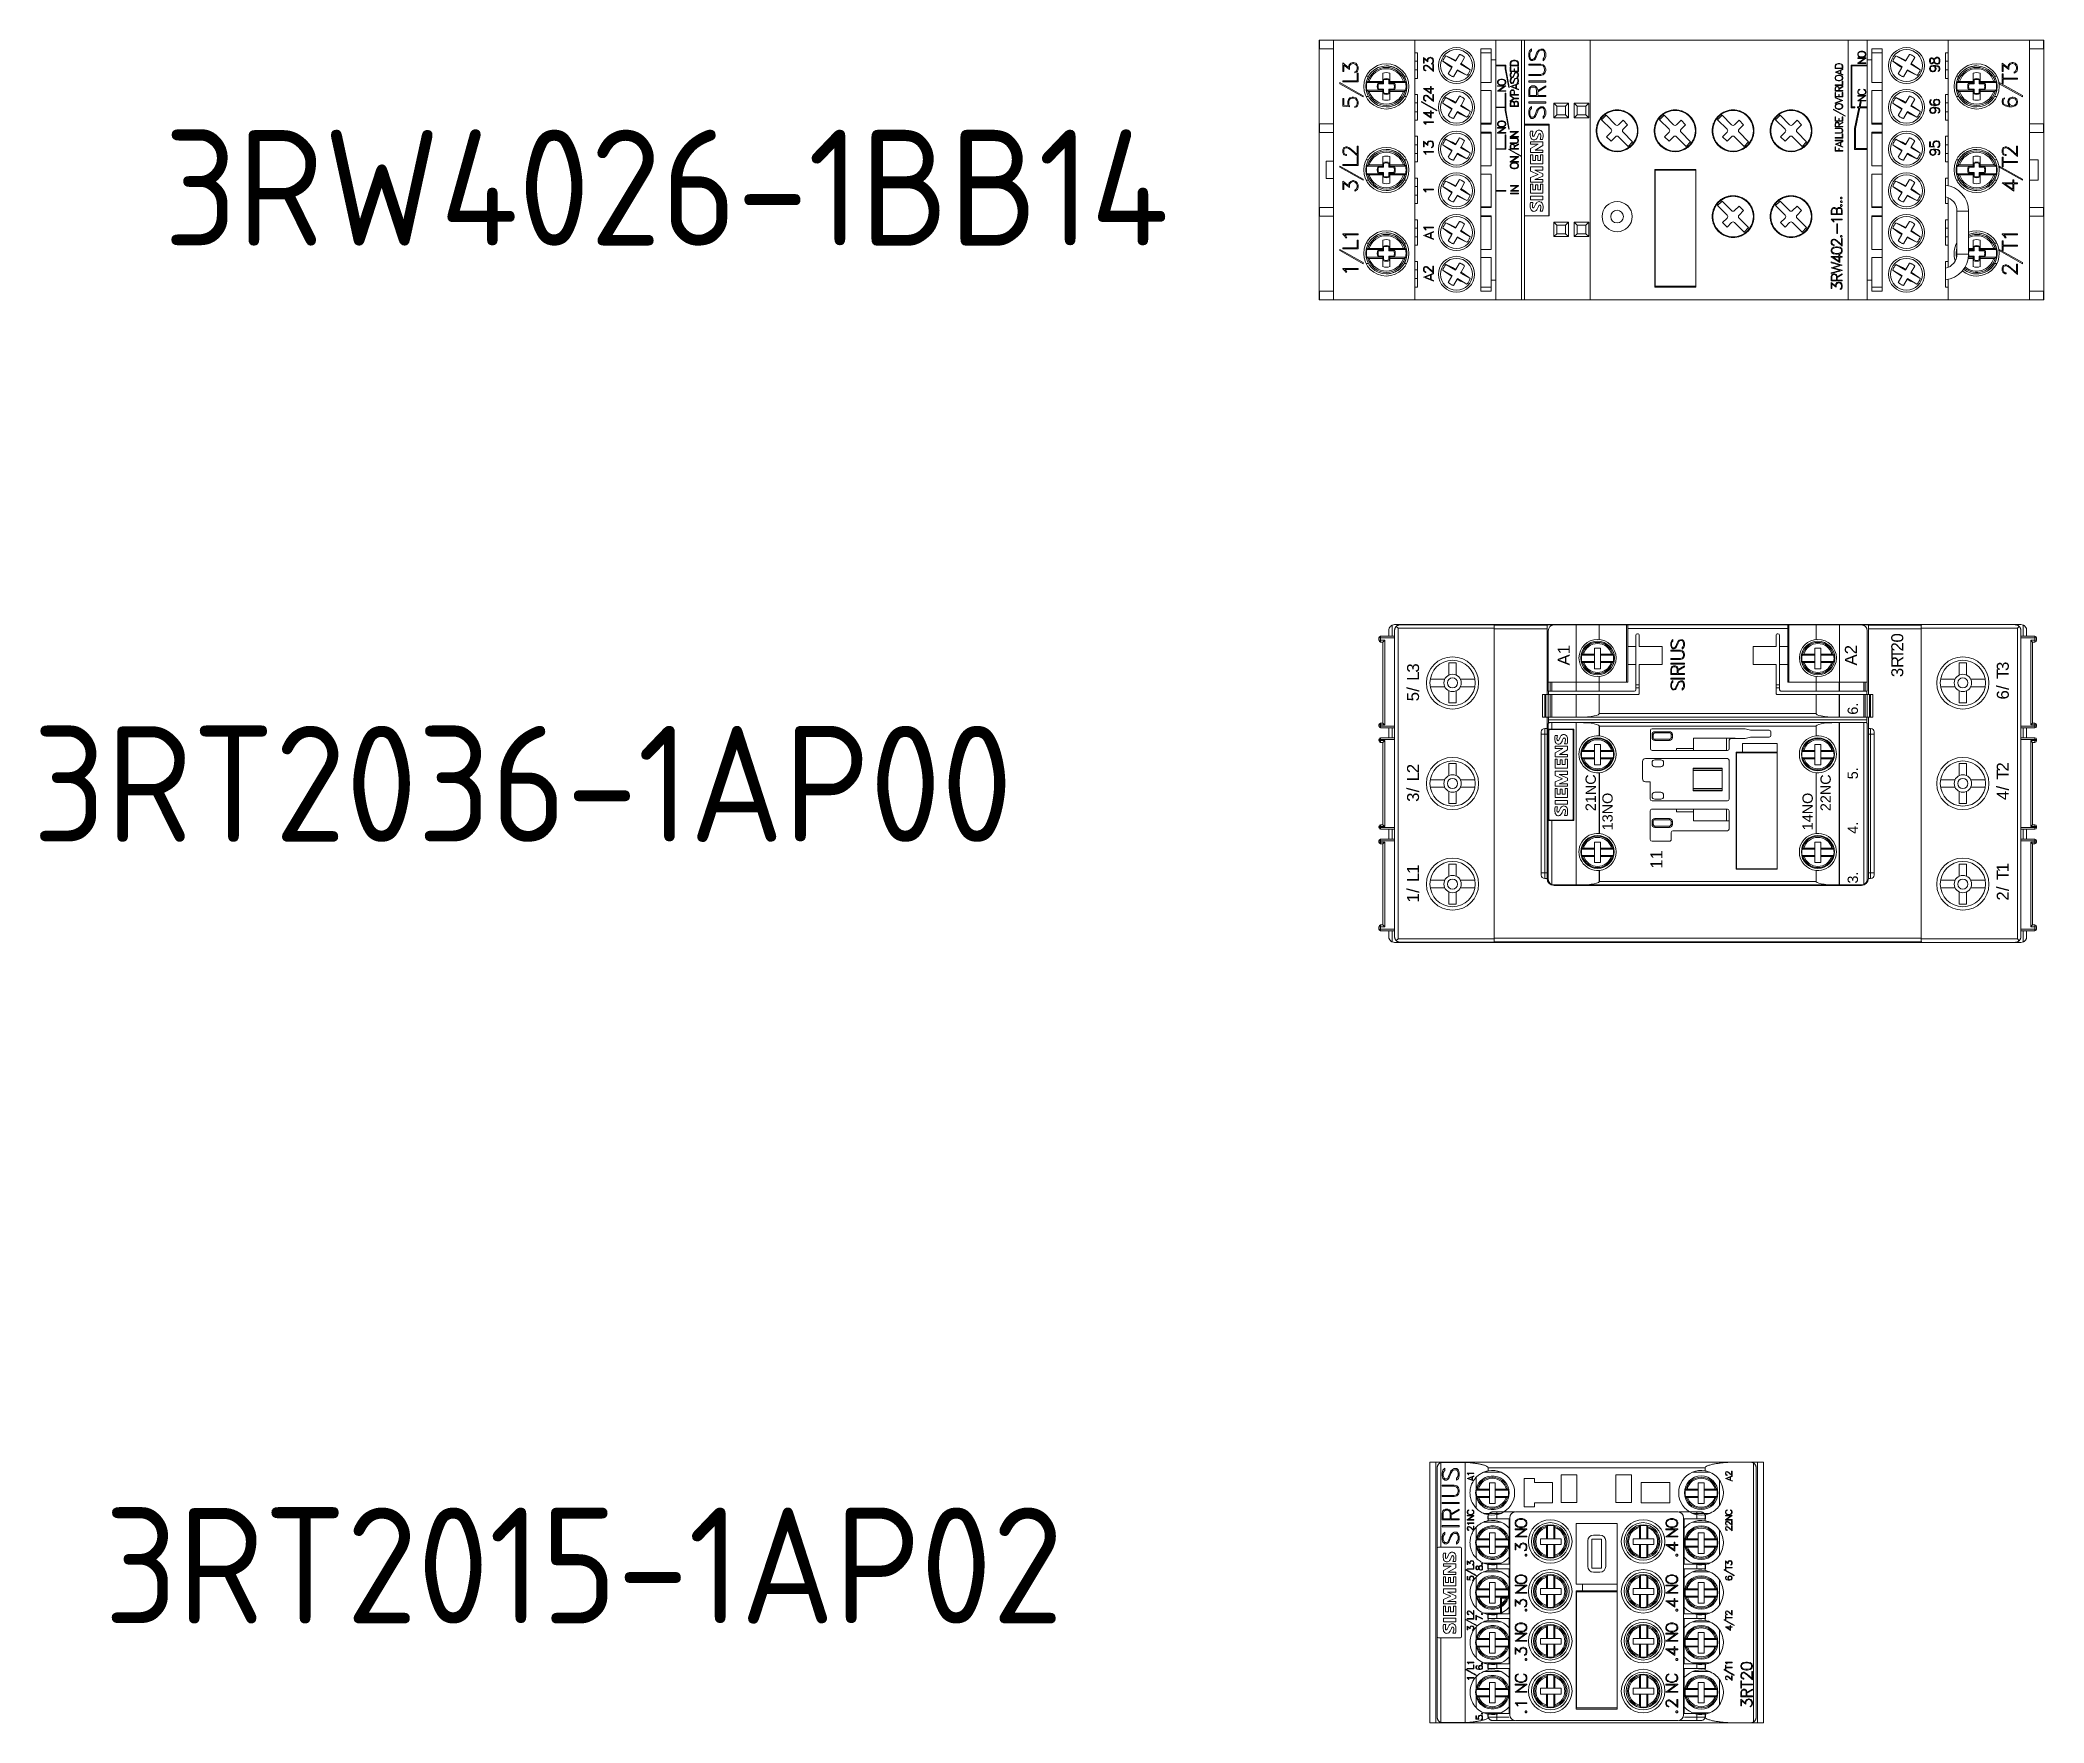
# Model space of a CAD drawing. Header units: millimetres. Extents: x 0 to 69574, y -5 to 41746.
# Drawn here: x 50702.3 to 51047.9, y 31696.5 to 31986.8 of the extents above; entities that cross this region are included whole.
import ezdxf

# ---------------------------------------------------------------- set-up
doc = ezdxf.new("R2010")
doc.units = ezdxf.units.MM
doc.set_wipeout_variables(frame=1)
doc.layers.add('000-PI-Oprema', color=30, linetype='Continuous', lineweight=5)
doc.styles.add('PI0', font='isocpeur.ttf', dxfattribs={"width": 0.9})
doc.styles.get("Standard").update_dxf_attribs({"font": 'arial.ttf'})

msp = doc.modelspace()

# ---------------------------------------------------------------- texts
at = {"char_height": 20, "width": 16.78721, "attachment_point": 5, "style": 'PI0'}
for s, insert in [('3RW4026-1BB14', (50810.351, 31961.302)), ('3RT2036-1AP00', (50785.567, 31858.442)), ('3RT2015{\\fISOCPEUR|b0|i0|c238|p34;-}1AP02', (50796.105, 31723.603))]:
    msp.add_mtext(s, dxfattribs=dict(at, insert=insert))

# ---------------------------------------------------------------- blocks, each defined once
blk = doc.blocks.new('3RT2036-1AP00')
at = {"layer": '000-PI-Oprema'}
for p, q in [((44696.79, 32585.28), (44697.09, 32585.28)), ((44697.09, 32585.58), (44697.49, 32585.58)), ((44697.09, 32585.28), (44697.09, 32585.58)), ((44697.09, 32585.28), (44697.49, 32585.28)), ((44697.49, 32585.28), (44697.49, 32585.58)), ((44697.49, 32585.28), (44697.79, 32585.28)), ((44711.79, 32585.28), (44712.09, 32585.28)), ((44712.09, 32585.58), (44712.29, 32585.58)), ((44712.09, 32585.28), (44712.09, 32585.58)), ((44712.09, 32585.28), (44712.29, 32585.28)), ((44712.29, 32585.28), (44712.29, 32585.58)), ((44712.29, 32585.28), (44712.59, 32585.28)), ((44714.29, 32585.28), (44714.59, 32585.28)), ((44714.59, 32585.58), (44714.79, 32585.58)), ((44714.59, 32585.28), (44714.59, 32585.58)), ((44714.59, 32585.28), (44714.79, 32585.28)), ((44714.79, 32585.28), (44714.79, 32585.58)), ((44714.79, 32585.28), (44715.09, 32585.28)), ((44729.29, 32585.28), (44729.59, 32585.28)), ((44729.59, 32585.58), (44729.79, 32585.58)), ((44729.59, 32585.28), (44729.59, 32585.58)), ((44729.59, 32585.28), (44729.79, 32585.28)), ((44729.79, 32585.28), (44729.79, 32585.58)), ((44729.79, 32585.28), (44730.09, 32585.28)), ((44731.79, 32585.28), (44732.59, 32585.28)), ((44732.09, 32585.58), (44732.29, 32585.58)), ((44732.09, 32585.28), (44732.09, 32585.58)), ((44732.29, 32585.28), (44732.29, 32585.58)), ((44746.59, 32585.28), (44746.89, 32585.28)), ((44746.89, 32585.58), (44747.29, 32585.58)), ((44746.89, 32585.28), (44746.89, 32585.58)), ((44746.89, 32585.28), (44747.29, 32585.28)), ((44747.29, 32585.28), (44747.29, 32585.58)), ((44747.29, 32585.28), (44747.59, 32585.28)), ((44696.79, 32472.48), (44697.09, 32472.48)), ((44697.09, 32472.48), (44697.49, 32472.48)), ((44697.09, 32472.18), (44697.49, 32472.18)), ((44697.49, 32472.48), (44697.79, 32472.48)), ((44711.79, 32472.48), (44712.59, 32472.48)), ((44712.09, 32472.18), (44712.09, 32472.48)), ((44712.09, 32472.18), (44712.29, 32472.18)), ((44714.29, 32472.48), (44714.59, 32472.48)), ((44714.59, 32472.48), (44714.79, 32472.48)), ((44714.59, 32472.18), (44714.79, 32472.18)), ((44714.79, 32472.48), (44715.09, 32472.48)), ((44729.29, 32472.48), (44729.59, 32472.48)), ((44729.59, 32472.48), (44729.79, 32472.48)), ((44729.59, 32472.18), (44729.79, 32472.18)), ((44729.79, 32472.48), (44730.09, 32472.48)), ((44731.79, 32472.48), (44732.09, 32472.48)), ((44732.09, 32472.48), (44732.29, 32472.48)), ((44732.09, 32472.18), (44732.09, 32472.48)), ((44732.09, 32472.18), (44732.29, 32472.18)), ((44732.29, 32472.48), (44732.59, 32472.48)), ((44746.59, 32472.48), (44746.89, 32472.48)), ((44746.89, 32472.48), (44747.29, 32472.48)), ((44746.89, 32472.18), (44747.29, 32472.18)), ((44747.29, 32472.48), (44747.59, 32472.48))]:
    blk.add_line(p, q, dxfattribs=at)
for centre, start, end in [((44697.09, 32585.28), 90.0001, 179.9997), ((44697.49, 32585.28), 0.0003, 90.0001), ((44712.09, 32585.28), 90.0001, 179.9997), ((44712.29, 32585.28), 0.0003, 89.9999), ((44714.59, 32585.28), 90, 179.9997), ((44714.79, 32585.28), 0.0003, 90), ((44729.59, 32585.28), 90, 179.9997), ((44729.79, 32585.28), 0.0003, 90), ((44732.09, 32585.28), 90.0001, 179.9997), ((44732.29, 32585.28), 0.0003, 89.9999), ((44746.89, 32585.28), 89.9999, 179.9997), ((44747.29, 32585.28), 0.0003, 89.9999), ((44697.09, 32472.48), 180.0003, 269.9999), ((44697.49, 32472.48), 269.9999, 359.9997), ((44712.09, 32472.48), 180.0003, 269.9999), ((44712.29, 32472.48), 270.0001, 359.9997), ((44714.59, 32472.48), 180.0003, 270), ((44714.79, 32472.48), 270, 359.9997), ((44729.59, 32472.48), 180.0003, 270), ((44729.79, 32472.48), 270, 359.9997), ((44732.09, 32472.48), 180.0003, 269.9999), ((44732.29, 32472.48), 270.0001, 359.9997), ((44746.89, 32472.48), 180.0003, 270.0001), ((44747.29, 32472.48), 270.0001, 359.9997)]:
    blk.add_arc(centre, 0.3, start, end, dxfattribs=at)
blk.add_wipeout([(44694.87, 32583.28), (44749.5, 32583.28), (44749.59, 32582.88), (44749.59, 32474.88), (44749.5, 32474.48), (44694.87, 32474.47), (44694.79, 32474.88), (44694.79, 32582.88)]).dxf.layer = '000-PI-Oprema'
for p, q in [((44696.79, 32582.88), (44696.79, 32585.28)), ((44697.09, 32582.88), (44697.09, 32585.28)), ((44697.49, 32584.58), (44697.49, 32585.28)), ((44697.49, 32584.58), (44697.79, 32584.88)), ((44697.49, 32584.58), (44712.09, 32584.58)), ((44697.79, 32584.88), (44697.79, 32585.28)), ((44697.79, 32584.88), (44711.79, 32584.88)), ((44711.79, 32584.88), (44711.79, 32585.28)), ((44712.09, 32584.58), (44711.79, 32584.88)), ((44712.09, 32584.58), (44712.09, 32585.28)), ((44712.29, 32582.88), (44712.29, 32585.28)), ((44712.59, 32582.88), (44712.59, 32585.28)), ((44714.29, 32582.88), (44714.29, 32585.28)), ((44714.59, 32582.88), (44714.59, 32585.28)), ((44714.79, 32584.58), (44714.79, 32585.28)), ((44714.79, 32584.58), (44715.09, 32584.88)), ((44714.79, 32584.58), (44729.59, 32584.58)), ((44715.09, 32584.88), (44715.09, 32585.28)), ((44715.09, 32584.88), (44729.29, 32584.88)), ((44729.29, 32584.88), (44729.29, 32585.28)), ((44729.59, 32584.58), (44729.29, 32584.88)), ((44729.59, 32584.58), (44729.59, 32585.28)), ((44729.79, 32582.88), (44729.79, 32585.28)), ((44730.09, 32582.88), (44730.09, 32585.28)), ((44731.79, 32582.88), (44731.79, 32585.28)), ((44732.09, 32582.88), (44732.09, 32585.28)), ((44732.29, 32584.58), (44732.29, 32585.28)), ((44732.29, 32584.58), (44732.59, 32584.88)), ((44732.29, 32584.58), (44746.89, 32584.58)), ((44732.59, 32584.88), (44732.59, 32585.28)), ((44732.59, 32584.88), (44746.59, 32584.88)), ((44746.59, 32584.88), (44746.59, 32585.28)), ((44746.89, 32584.58), (44746.59, 32584.88)), ((44746.89, 32584.58), (44746.89, 32585.28)), ((44747.29, 32582.88), (44747.29, 32585.28)), ((44747.59, 32582.88), (44747.59, 32585.28)), ((44694.79, 32581.58), (44694.79, 32582.88)), ((44694.79, 32581.58), (44694.8, 32581.58)), ((44694.79, 32581.38), (44694.79, 32581.58)), ((44694.79, 32581.38), (44694.8, 32581.38)), ((44694.79, 32570.51), (44694.79, 32581.38)), ((44694.8, 32581.97), (44694.81, 32582.02)), ((44694.8, 32581.92), (44694.8, 32581.97)), ((44694.8, 32581.88), (44694.8, 32581.92)), ((44694.8, 32565.74), (44694.8, 32581.88)), ((44694.81, 32582.02), (44694.82, 32582.07)), ((44694.82, 32582.07), (44694.83, 32582.12)), ((44694.83, 32582.12), (44694.84, 32582.17)), ((44694.84, 32582.17), (44694.86, 32582.22)), ((44694.86, 32582.22), (44694.88, 32582.27)), ((44694.87, 32583.28), (44694.9, 32583.34)), ((44694.87, 32583.28), (44696.79, 32583.28)), ((44694.88, 32582.27), (44694.9, 32582.32)), ((44694.9, 32583.34), (44694.93, 32583.4)), ((44694.9, 32582.32), (44694.93, 32582.37)), ((44694.93, 32583.4), (44694.97, 32583.46)), ((44694.93, 32582.37), (44694.95, 32582.41)), ((44694.95, 32582.41), (44694.98, 32582.46)), ((44694.97, 32583.46), (44695.01, 32583.51)), ((44694.98, 32582.46), (44695.02, 32582.5)), ((44695.01, 32583.51), (44695.05, 32583.56)), ((44695.02, 32582.5), (44695.05, 32582.54)), ((44695.05, 32583.56), (44695.1, 32583.6)), ((44695.05, 32582.54), (44695.09, 32582.58)), ((44695.09, 32582.58), (44695.13, 32582.62)), ((44695.4, 32582.28), (44695.09, 32582.58)), ((44695.1, 32583.6), (44695.15, 32583.65)), ((44695.13, 32582.62), (44695.17, 32582.66)), ((44695.15, 32583.65), (44695.2, 32583.68)), ((44695.17, 32582.66), (44695.22, 32582.69)), ((44695.2, 32583.68), (44695.25, 32583.72)), ((44695.22, 32582.69), (44695.26, 32582.72)), ((44695.25, 32583.72), (44695.3, 32583.75)), ((44695.26, 32582.72), (44695.31, 32582.75)), ((44695.3, 32583.75), (44695.35, 32583.78)), ((44695.31, 32582.75), (44695.35, 32582.77)), ((44695.35, 32583.78), (44695.4, 32583.8)), ((44695.35, 32582.77), (44695.4, 32582.8)), ((44695.4, 32583.8), (44695.46, 32583.82)), ((44695.4, 32582.8), (44695.45, 32582.81)), ((44695.4, 32582.28), (44748.97, 32582.28)), ((44695.4, 32565.69), (44695.4, 32582.28)), ((44695.45, 32582.81), (44695.5, 32582.83)), ((44695.46, 32583.82), (44695.51, 32583.84)), ((44695.5, 32582.83), (44695.55, 32582.85)), ((44695.51, 32583.84), (44695.57, 32583.85)), ((44695.55, 32582.85), (44695.6, 32582.86)), ((44695.57, 32583.85), (44695.62, 32583.86)), ((44695.6, 32582.86), (44695.65, 32582.87)), ((44695.62, 32583.86), (44695.67, 32583.87)), ((44695.65, 32582.87), (44695.7, 32582.87)), ((44695.67, 32583.87), (44695.71, 32583.87)), ((44695.7, 32582.87), (44695.75, 32582.88)), ((44695.71, 32583.87), (44695.74, 32583.88)), ((44695.74, 32583.88), (44695.76, 32583.88)), ((44695.75, 32582.88), (44695.8, 32582.88)), ((44695.76, 32583.88), (44695.78, 32583.88)), ((44695.78, 32583.88), (44695.78, 32583.88)), ((44695.78, 32583.88), (44695.79, 32583.88)), ((44695.79, 32583.88), (44696.79, 32583.88)), ((44695.8, 32582.88), (44748.57, 32582.88)), ((44712.59, 32583.88), (44714.29, 32583.88)), ((44712.59, 32583.28), (44714.29, 32583.28)), ((44730.09, 32583.88), (44731.79, 32583.88)), ((44730.09, 32583.28), (44731.79, 32583.28)), ((44747.59, 32583.88), (44748.59, 32583.88)), ((44747.59, 32583.28), (44749.5, 32583.28)), ((44748.62, 32582.88), (44748.57, 32582.88)), ((44748.59, 32583.88), (44748.59, 32583.88)), ((44748.59, 32583.88), (44748.6, 32583.88)), ((44748.62, 32583.88), (44748.6, 32583.88)), ((44748.66, 32583.87), (44748.62, 32583.88)), ((44748.67, 32582.87), (44748.62, 32582.88)), ((44748.71, 32583.87), (44748.66, 32583.87)), ((44748.72, 32582.87), (44748.67, 32582.87)), ((44748.76, 32583.86), (44748.71, 32583.87)), ((44748.77, 32582.86), (44748.72, 32582.87)), ((44748.83, 32583.85), (44748.76, 32583.86)), ((44748.82, 32582.85), (44748.77, 32582.86)), ((44748.87, 32582.83), (44748.82, 32582.85)), ((44748.9, 32583.83), (44748.83, 32583.85)), ((44748.92, 32582.81), (44748.87, 32582.83)), ((44748.96, 32583.8), (44748.9, 32583.83)), ((44748.97, 32582.8), (44748.92, 32582.81)), ((44749.03, 32583.77), (44748.96, 32583.8)), ((44749.02, 32582.77), (44748.97, 32582.8)), ((44748.97, 32582.28), (44749.28, 32582.58)), ((44748.97, 32565.69), (44748.97, 32582.28)), ((44749.06, 32582.75), (44749.02, 32582.77)), ((44749.09, 32583.74), (44749.03, 32583.77)), ((44749.11, 32582.72), (44749.06, 32582.75)), ((44749.15, 32583.7), (44749.09, 32583.74)), ((44749.15, 32582.69), (44749.11, 32582.72)), ((44749.21, 32583.66), (44749.15, 32583.7)), ((44749.2, 32582.66), (44749.15, 32582.69)), ((44749.24, 32582.62), (44749.2, 32582.66)), ((44749.27, 32583.61), (44749.21, 32583.66)), ((44749.28, 32582.58), (44749.24, 32582.62)), ((44749.32, 32583.55), (44749.27, 32583.61)), ((44749.32, 32582.54), (44749.28, 32582.58)), ((44749.37, 32583.49), (44749.32, 32583.55)), ((44749.36, 32582.5), (44749.32, 32582.54)), ((44749.39, 32582.46), (44749.36, 32582.5)), ((44749.42, 32583.42), (44749.37, 32583.49)), ((44749.42, 32582.41), (44749.39, 32582.46)), ((44749.46, 32583.35), (44749.42, 32583.42)), ((44749.44, 32582.37), (44749.42, 32582.41)), ((44749.47, 32582.32), (44749.44, 32582.37)), ((44749.5, 32583.28), (44749.46, 32583.35)), ((44749.49, 32582.27), (44749.47, 32582.32)), ((44749.51, 32582.22), (44749.49, 32582.27)), ((44749.53, 32582.17), (44749.51, 32582.22)), ((44749.54, 32582.12), (44749.53, 32582.17)), ((44749.55, 32582.07), (44749.54, 32582.12)), ((44749.56, 32582.02), (44749.55, 32582.07)), ((44749.57, 32581.97), (44749.56, 32582.02)), ((44749.57, 32581.92), (44749.57, 32581.97)), ((44749.57, 32581.88), (44749.57, 32581.92)), ((44749.57, 32565.74), (44749.57, 32581.88)), ((44749.59, 32569.88), (44749.59, 32582.88)), ((44704.19, 32574.23), (44704.19, 32576.72)), ((44705.49, 32574.23), (44705.49, 32576.72)), ((44721.54, 32574.23), (44721.54, 32576.72)), ((44722.84, 32574.23), (44722.84, 32576.72)), ((44738.89, 32574.23), (44738.89, 32576.72)), ((44740.19, 32574.23), (44740.19, 32576.72)), ((44701.39, 32573.53), (44703.48, 32573.53)), ((44701.39, 32572.23), (44701.39, 32573.53)), ((44701.39, 32572.23), (44703.48, 32572.23)), ((44704.19, 32569.03), (44704.19, 32571.52)), ((44705.49, 32569.03), (44705.49, 32571.52)), ((44706.19, 32573.53), (44708.29, 32573.53)), ((44706.19, 32572.23), (44708.29, 32572.23)), ((44708.29, 32572.23), (44708.29, 32573.53)), ((44718.74, 32573.53), (44720.83, 32573.53)), ((44718.74, 32572.23), (44718.74, 32573.53)), ((44718.74, 32572.23), (44720.83, 32572.23)), ((44721.54, 32569.03), (44721.54, 32571.52)), ((44722.84, 32569.03), (44722.84, 32571.52)), ((44723.54, 32573.53), (44725.64, 32573.53)), ((44723.54, 32572.23), (44725.64, 32572.23)), ((44725.64, 32572.23), (44725.64, 32573.53)), ((44736.09, 32573.53), (44738.18, 32573.53)), ((44736.09, 32572.23), (44736.09, 32573.53)), ((44736.09, 32572.23), (44738.18, 32572.23)), ((44738.89, 32569.03), (44738.89, 32571.52)), ((44740.19, 32569.03), (44740.19, 32571.52)), ((44740.89, 32573.53), (44742.99, 32573.53)), ((44740.89, 32572.23), (44742.99, 32572.23)), ((44742.99, 32572.23), (44742.99, 32573.53)), ((44694.79, 32570.51), (44694.8, 32570.51)), ((44694.79, 32562.51), (44694.79, 32570.51)), ((44749.59, 32562.51), (44749.59, 32569.88)), ((44694.84, 32492.03), (44694.84, 32565.72)), ((44694.89, 32492.04), (44694.89, 32565.71)), ((44695.4, 32565.69), (44748.97, 32565.69)), ((44695.49, 32492.07), (44695.49, 32565.69)), ((44748.89, 32556.58), (44748.89, 32565.69)), ((44749.49, 32556.58), (44749.49, 32565.71)), ((44749.54, 32555.64), (44749.54, 32565.72)), ((44694.79, 32562.51), (44694.84, 32562.51)), ((44694.79, 32495.25), (44694.79, 32562.51)), ((44749.54, 32562.51), (44749.59, 32562.51)), ((44749.59, 32555.34), (44749.59, 32562.51)), ((44705.79, 32556.98), (44731.69, 32556.98)), ((44705.79, 32556.58), (44705.79, 32556.98)), ((44706.39, 32557.58), (44731.09, 32557.58)), ((44706.79, 32556.98), (44706.79, 32557.58)), ((44706.79, 32556.58), (44706.79, 32556.98)), ((44730.69, 32556.98), (44730.69, 32557.58)), ((44730.69, 32556.58), (44730.69, 32556.98)), ((44731.69, 32556.58), (44731.69, 32556.98)), ((44733.64, 32557.38), (44737.54, 32557.38)), ((44733.64, 32500.38), (44733.64, 32557.38)), ((44733.64, 32556.98), (44737.54, 32556.98)), ((44733.64, 32556.78), (44737.54, 32556.78)), ((44737.54, 32556.98), (44737.54, 32557.38)), ((44737.54, 32556.78), (44737.54, 32556.98)), ((44737.54, 32556.38), (44737.54, 32556.78)), ((44704.59, 32502.38), (44704.59, 32555.38)), ((44704.69, 32502.38), (44704.69, 32555.38)), ((44704.77, 32555.78), (44704.79, 32555.83)), ((44704.77, 32555.78), (44715.79, 32555.78)), ((44704.79, 32555.83), (44704.82, 32555.88)), ((44704.82, 32555.88), (44704.85, 32555.92)), ((44704.85, 32555.92), (44704.88, 32555.97)), ((44704.88, 32555.97), (44704.91, 32556.01)), ((44704.91, 32556.01), (44704.95, 32556.06)), ((44704.95, 32556.06), (44704.99, 32556.09)), ((44704.99, 32556.09), (44705.03, 32556.13)), ((44705.03, 32556.13), (44705.07, 32556.16)), ((44705.07, 32556.16), (44705.11, 32556.19)), ((44705.11, 32556.19), (44705.15, 32556.22)), ((44705.15, 32556.22), (44705.19, 32556.24)), ((44705.19, 32556.24), (44705.23, 32556.27)), ((44705.23, 32556.27), (44705.28, 32556.29)), ((44705.28, 32556.29), (44705.32, 32556.31)), ((44705.32, 32556.31), (44705.37, 32556.32)), ((44705.37, 32556.32), (44705.41, 32556.34)), ((44705.41, 32556.34), (44705.46, 32556.35)), ((44705.46, 32556.35), (44705.5, 32556.36)), ((44705.5, 32556.36), (44705.55, 32556.37)), ((44705.55, 32556.37), (44705.6, 32556.37)), ((44705.6, 32556.37), (44705.64, 32556.38)), ((44705.64, 32556.38), (44705.69, 32556.38)), ((44705.69, 32556.38), (44715.79, 32556.38)), ((44705.79, 32556.58), (44733.64, 32556.58)), ((44715.79, 32556.38), (44731.59, 32556.38)), ((44715.79, 32551.98), (44715.79, 32556.38)), ((44715.89, 32552.28), (44715.89, 32556.08)), ((44716.09, 32556.28), (44731.29, 32556.28)), ((44716.69, 32553.12), (44716.69, 32553.56)), ((44717.83, 32554.34), (44717.45, 32554.51)), ((44718.14, 32554.78), (44718.14, 32555.19)), ((44718.63, 32555.21), (44719.25, 32555.21)), ((44718.63, 32553.08), (44718.63, 32555.21)), ((44719.25, 32553.08), (44719.25, 32555.21)), ((44719.75, 32555.21), (44721.32, 32555.21)), ((44719.75, 32553.08), (44719.75, 32555.21)), ((44720.37, 32554.83), (44721.32, 32554.83)), ((44720.37, 32554.34), (44720.37, 32554.83)), ((44720.37, 32554.34), (44721.2, 32554.34)), ((44720.37, 32553.98), (44721.2, 32553.98)), ((44720.37, 32553.47), (44720.37, 32553.98)), ((44720.37, 32553.47), (44721.32, 32553.47)), ((44721.2, 32553.98), (44721.2, 32554.34)), ((44721.32, 32554.83), (44721.32, 32555.21)), ((44721.32, 32553.08), (44721.32, 32553.47)), ((44721.71, 32555.21), (44722.48, 32555.21)), ((44721.71, 32553.08), (44721.71, 32555.21)), ((44722.71, 32553.08), (44722.12, 32554.48)), ((44722.12, 32553.08), (44722.12, 32554.48)), ((44723.02, 32553.91), (44722.48, 32555.21)), ((44723.02, 32553.91), (44723.57, 32555.21)), ((44723.12, 32553.08), (44723.72, 32554.48)), ((44723.57, 32555.21), (44724.34, 32555.21)), ((44723.72, 32553.08), (44723.72, 32554.48)), ((44724.34, 32553.08), (44724.34, 32555.21)), ((44724.81, 32555.21), (44726.39, 32555.21)), ((44724.81, 32553.08), (44724.81, 32555.21)), ((44725.44, 32554.83), (44726.39, 32554.83)), ((44725.44, 32554.34), (44725.44, 32554.83)), ((44725.44, 32554.34), (44726.27, 32554.34)), ((44725.44, 32553.98), (44726.27, 32553.98)), ((44725.44, 32553.47), (44725.44, 32553.98)), ((44725.44, 32553.47), (44726.39, 32553.47)), ((44726.27, 32553.98), (44726.27, 32554.34)), ((44726.39, 32554.83), (44726.39, 32555.21)), ((44726.39, 32553.08), (44726.39, 32553.47)), ((44726.77, 32555.21), (44727.46, 32555.21)), ((44726.77, 32553.08), (44726.77, 32555.21)), ((44727.97, 32553.08), (44727.2, 32554.43)), ((44727.2, 32553.08), (44727.2, 32554.43)), ((44728.23, 32553.87), (44727.46, 32555.21)), ((44728.23, 32555.21), (44728.64, 32555.21)), ((44728.23, 32553.87), (44728.23, 32555.21)), ((44728.64, 32553.08), (44728.64, 32555.21)), ((44729.02, 32553.12), (44729.02, 32553.56)), ((44730.17, 32554.34), (44729.79, 32554.51)), ((44730.48, 32554.78), (44730.48, 32555.19)), ((44731.49, 32552.28), (44731.49, 32556.08)), ((44731.59, 32556.38), (44732.49, 32556.38)), ((44731.59, 32551.98), (44731.59, 32556.38)), ((44731.59, 32555.78), (44732.69, 32555.78)), ((44732.5, 32556.38), (44732.49, 32556.38)), ((44732.52, 32556.37), (44732.5, 32556.38)), ((44732.54, 32556.37), (44732.52, 32556.37)), ((44732.56, 32556.36), (44732.54, 32556.37)), ((44732.58, 32556.36), (44732.56, 32556.36)), ((44732.59, 32556.35), (44732.58, 32556.36)), ((44732.61, 32556.33), (44732.59, 32556.35)), ((44732.62, 32556.32), (44732.61, 32556.33)), ((44732.62, 32556.33), (44733.64, 32556.33)), ((44732.64, 32556.31), (44732.62, 32556.32)), ((44732.65, 32556.29), (44732.64, 32556.31)), ((44732.66, 32556.27), (44732.65, 32556.29)), ((44732.67, 32556.25), (44732.66, 32556.27)), ((44732.68, 32556.23), (44732.67, 32556.25)), ((44732.68, 32556.24), (44732.68, 32556.33)), ((44732.68, 32556.2), (44732.68, 32556.23)), ((44732.69, 32556.18), (44732.68, 32556.2)), ((44732.69, 32501.58), (44732.69, 32556.18)), ((44733.18, 32501.43), (44733.18, 32556.33)), ((44733.64, 32556.38), (44737.54, 32556.38)), ((44733.64, 32556.04), (44737.54, 32556.04)), ((44733.64, 32555.78), (44737.54, 32555.78)), ((44737.54, 32556.58), (44748.89, 32556.58)), ((44737.54, 32556.04), (44737.54, 32556.38)), ((44737.54, 32556.33), (44738.14, 32556.33)), ((44737.54, 32555.78), (44737.54, 32556.04)), ((44737.54, 32551.59), (44737.54, 32555.78)), ((44738.14, 32556.38), (44739.69, 32556.38)), ((44738.14, 32556.04), (44738.14, 32556.38)), ((44738.14, 32556.38), (44738.14, 32556.38)), ((44738.14, 32556.04), (44739.69, 32556.04)), ((44738.14, 32555.78), (44738.14, 32556.04)), ((44738.14, 32555.78), (44739.69, 32555.78)), ((44738.14, 32551.59), (44738.14, 32555.78)), ((44739.69, 32556.38), (44748.54, 32556.38)), ((44739.69, 32556.38), (44739.69, 32556.38)), ((44739.69, 32556.04), (44739.69, 32556.38)), ((44739.69, 32555.78), (44739.69, 32556.04)), ((44739.69, 32551.59), (44739.69, 32555.78)), ((44748.89, 32556.58), (44749.49, 32556.58)), ((44749.54, 32502.38), (44749.54, 32555.38)), ((44749.59, 32502.43), (44749.59, 32555.33)), ((44704.69, 32551.59), (44732.69, 32551.59)), ((44704.69, 32551.56), (44732.69, 32551.56)), ((44709.59, 32550.4), (44709.6, 32550.4)), ((44709.59, 32550.39), (44709.59, 32550.4)), ((44709.59, 32550.37), (44709.59, 32550.39)), ((44709.59, 32550.36), (44709.59, 32550.37)), ((44709.59, 32550.35), (44709.59, 32550.36)), ((44709.59, 32550.34), (44709.59, 32550.35)), ((44709.59, 32550.33), (44709.59, 32550.34)), ((44709.59, 32550.31), (44709.59, 32550.33)), ((44709.59, 32550.3), (44709.59, 32550.31)), ((44709.59, 32550.29), (44709.59, 32550.3)), ((44709.59, 32550.27), (44709.59, 32550.29)), ((44709.59, 32550.26), (44709.59, 32550.27)), ((44709.59, 32550.25), (44709.59, 32550.26)), ((44709.59, 32548.39), (44709.59, 32550.25)), ((44709.6, 32550.44), (44709.61, 32550.45)), ((44709.6, 32550.44), (44709.6, 32550.44)), ((44709.6, 32550.43), (44709.6, 32550.44)), ((44709.6, 32550.42), (44709.6, 32550.43)), ((44709.6, 32550.41), (44709.6, 32550.42)), ((44709.6, 32550.4), (44709.6, 32550.41)), ((44709.76, 32550.58), (44709.61, 32550.46)), ((44709.61, 32550.46), (44709.61, 32550.46)), ((44709.61, 32550.46), (44709.61, 32550.46)), ((44709.61, 32550.45), (44709.61, 32550.46)), ((44709.61, 32550.45), (44709.61, 32550.45)), ((44709.76, 32548.39), (44709.76, 32550.58)), ((44710.86, 32548.39), (44710.86, 32550.61)), ((44711, 32550.51), (44710.86, 32550.61)), ((44711, 32550.5), (44711, 32550.51)), ((44711.01, 32550.49), (44711, 32550.5)), ((44711, 32550.5), (44711, 32550.5)), ((44711, 32550.5), (44711, 32550.5)), ((44711.01, 32550.48), (44711.01, 32550.49)), ((44711.01, 32550.47), (44711.01, 32550.48)), ((44711.01, 32550.46), (44711.01, 32550.47)), ((44711.01, 32550.45), (44711.01, 32550.46)), ((44711.02, 32550.44), (44711.01, 32550.45)), ((44711.02, 32550.43), (44711.02, 32550.44)), ((44711.02, 32550.42), (44711.02, 32550.43)), ((44711.02, 32550.4), (44711.02, 32550.42)), ((44711.02, 32550.39), (44711.02, 32550.4)), ((44711.02, 32550.37), (44711.02, 32550.39)), ((44711.02, 32550.36), (44711.02, 32550.37)), ((44711.02, 32550.34), (44711.02, 32550.36)), ((44711.02, 32550.33), (44711.02, 32550.34)), ((44711.03, 32550.31), (44711.02, 32550.33)), ((44711.03, 32550.29), (44711.03, 32550.31)), ((44711.03, 32548.39), (44711.03, 32550.29)), ((44715.79, 32551.98), (44731.59, 32551.98)), ((44716.09, 32552.08), (44731.29, 32552.08)), ((44718.63, 32553.08), (44719.25, 32553.08)), ((44719.75, 32553.08), (44721.32, 32553.08)), ((44721.71, 32553.08), (44722.12, 32553.08)), ((44722.71, 32553.08), (44723.12, 32553.08)), ((44723.72, 32553.08), (44724.34, 32553.08)), ((44724.81, 32553.08), (44726.39, 32553.08)), ((44726.44, 32550.4), (44726.45, 32550.4)), ((44726.44, 32550.39), (44726.44, 32550.4)), ((44726.44, 32550.37), (44726.44, 32550.39)), ((44726.44, 32550.36), (44726.44, 32550.37)), ((44726.44, 32550.35), (44726.44, 32550.36)), ((44726.44, 32550.34), (44726.44, 32550.35)), ((44726.44, 32550.33), (44726.44, 32550.34)), ((44726.44, 32550.31), (44726.44, 32550.33)), ((44726.44, 32550.3), (44726.44, 32550.31)), ((44726.44, 32550.29), (44726.44, 32550.3)), ((44726.44, 32550.27), (44726.44, 32550.29)), ((44726.44, 32550.26), (44726.44, 32550.27)), ((44726.44, 32550.25), (44726.44, 32550.26)), ((44726.44, 32548.39), (44726.44, 32550.25)), ((44726.45, 32550.44), (44726.46, 32550.45)), ((44726.45, 32550.44), (44726.45, 32550.44)), ((44726.45, 32550.43), (44726.45, 32550.44)), ((44726.45, 32550.42), (44726.45, 32550.43)), ((44726.45, 32550.41), (44726.45, 32550.42)), ((44726.45, 32550.4), (44726.45, 32550.41)), ((44726.61, 32550.58), (44726.46, 32550.46)), ((44726.46, 32550.46), (44726.46, 32550.46)), ((44726.46, 32550.46), (44726.46, 32550.46)), ((44726.46, 32550.45), (44726.46, 32550.46)), ((44726.46, 32550.45), (44726.46, 32550.45)), ((44726.61, 32548.39), (44726.61, 32550.58)), ((44726.77, 32553.08), (44727.2, 32553.08)), ((44727.71, 32548.39), (44727.71, 32550.61)), ((44727.85, 32550.51), (44727.71, 32550.61)), ((44727.85, 32550.5), (44727.85, 32550.51)), ((44727.86, 32550.49), (44727.85, 32550.5)), ((44727.85, 32550.5), (44727.85, 32550.5)), ((44727.85, 32550.5), (44727.85, 32550.5)), ((44727.86, 32550.48), (44727.86, 32550.49)), ((44727.86, 32550.47), (44727.86, 32550.48)), ((44727.86, 32550.46), (44727.86, 32550.47)), ((44727.86, 32550.45), (44727.86, 32550.46)), ((44727.87, 32550.44), (44727.86, 32550.45)), ((44727.87, 32550.43), (44727.87, 32550.44)), ((44727.87, 32550.42), (44727.87, 32550.43)), ((44727.87, 32550.4), (44727.87, 32550.42)), ((44727.87, 32550.39), (44727.87, 32550.4)), ((44727.87, 32550.37), (44727.87, 32550.39)), ((44727.87, 32550.36), (44727.87, 32550.37)), ((44727.87, 32550.34), (44727.87, 32550.36)), ((44727.87, 32550.33), (44727.87, 32550.34)), ((44727.88, 32550.31), (44727.87, 32550.33)), ((44727.88, 32550.29), (44727.88, 32550.31)), ((44727.88, 32548.39), (44727.88, 32550.29)), ((44727.97, 32553.08), (44728.64, 32553.08)), ((44733.64, 32551.59), (44737.54, 32551.59)), ((44733.64, 32551.56), (44737.54, 32551.56)), ((44737.54, 32551.56), (44737.54, 32551.59)), ((44737.54, 32547.61), (44737.54, 32551.56)), ((44738.14, 32551.59), (44739.69, 32551.59)), ((44738.14, 32551.56), (44738.14, 32551.59)), ((44738.14, 32551.56), (44739.69, 32551.56)), ((44738.14, 32547.61), (44738.14, 32551.56)), ((44739.69, 32551.56), (44739.69, 32551.59)), ((44739.69, 32551.57), (44749.54, 32551.57)), ((44739.69, 32547.61), (44739.69, 32551.56)), ((44743.04, 32550.4), (44743.05, 32550.4)), ((44743.04, 32550.39), (44743.04, 32550.4)), ((44743.04, 32550.37), (44743.04, 32550.39)), ((44743.04, 32550.36), (44743.04, 32550.37)), ((44743.04, 32550.35), (44743.04, 32550.36)), ((44743.04, 32550.34), (44743.04, 32550.35)), ((44743.04, 32550.33), (44743.04, 32550.34)), ((44743.04, 32550.31), (44743.04, 32550.33)), ((44743.04, 32550.3), (44743.04, 32550.31)), ((44743.04, 32550.29), (44743.04, 32550.3)), ((44743.04, 32550.27), (44743.04, 32550.29)), ((44743.04, 32550.26), (44743.04, 32550.27)), ((44743.04, 32550.25), (44743.04, 32550.26)), ((44743.04, 32548.39), (44743.04, 32550.25)), ((44743.05, 32550.44), (44743.06, 32550.45)), ((44743.05, 32550.44), (44743.05, 32550.44)), ((44743.05, 32550.43), (44743.05, 32550.44)), ((44743.05, 32550.42), (44743.05, 32550.43)), ((44743.05, 32550.41), (44743.05, 32550.42)), ((44743.05, 32550.4), (44743.05, 32550.41)), ((44743.21, 32550.58), (44743.06, 32550.46)), ((44743.06, 32550.46), (44743.06, 32550.46)), ((44743.06, 32550.46), (44743.06, 32550.46)), ((44743.06, 32550.45), (44743.06, 32550.46)), ((44743.06, 32550.45), (44743.06, 32550.45)), ((44743.21, 32548.39), (44743.21, 32550.58)), ((44744.31, 32548.39), (44744.31, 32550.61)), ((44744.45, 32550.51), (44744.31, 32550.61)), ((44744.45, 32550.5), (44744.45, 32550.51)), ((44744.46, 32550.49), (44744.45, 32550.5)), ((44744.45, 32550.5), (44744.45, 32550.5)), ((44744.45, 32550.5), (44744.45, 32550.5)), ((44744.46, 32550.48), (44744.46, 32550.49)), ((44744.46, 32550.47), (44744.46, 32550.48)), ((44744.46, 32550.46), (44744.46, 32550.47)), ((44744.46, 32550.45), (44744.46, 32550.46)), ((44744.47, 32550.44), (44744.46, 32550.45)), ((44744.47, 32550.43), (44744.47, 32550.44)), ((44744.47, 32550.42), (44744.47, 32550.43)), ((44744.47, 32550.4), (44744.47, 32550.42)), ((44744.47, 32550.39), (44744.47, 32550.4)), ((44744.47, 32550.37), (44744.47, 32550.39)), ((44744.47, 32550.36), (44744.47, 32550.37)), ((44744.47, 32550.34), (44744.47, 32550.36)), ((44744.47, 32550.33), (44744.47, 32550.34)), ((44744.48, 32550.31), (44744.47, 32550.33)), ((44744.48, 32550.29), (44744.48, 32550.31)), ((44744.48, 32548.39), (44744.48, 32550.29)), ((44705.23, 32547.59), (44705.23, 32547.6)), ((44705.23, 32547.6), (44707.2, 32547.6)), ((44705.24, 32547.59), (44705.23, 32547.59)), ((44705.25, 32547.58), (44705.24, 32547.59)), ((44705.26, 32547.58), (44705.25, 32547.58)), ((44705.27, 32547.57), (44705.26, 32547.58)), ((44705.28, 32547.57), (44705.27, 32547.57)), ((44705.29, 32547.56), (44705.28, 32547.57)), ((44705.29, 32547.56), (44707.2, 32547.56)), ((44705.29, 32510.19), (44705.29, 32547.56)), ((44707.2, 32547.59), (44707.2, 32547.6)), ((44707.2, 32547.59), (44707.2, 32547.59)), ((44707.2, 32547.58), (44707.2, 32547.59)), ((44707.2, 32547.58), (44707.2, 32547.58)), ((44707.2, 32547.57), (44707.2, 32547.58)), ((44707.2, 32547.57), (44707.2, 32547.57)), ((44707.2, 32547.56), (44707.2, 32547.57)), ((44708.54, 32548.39), (44709.59, 32548.39)), ((44708.54, 32547.39), (44708.54, 32548.39)), ((44708.54, 32547.39), (44709.59, 32547.39)), ((44709.59, 32548.39), (44709.76, 32548.39)), ((44709.59, 32547.39), (44709.76, 32547.39)), ((44709.59, 32545.51), (44709.59, 32547.39)), ((44709.76, 32548.39), (44710.86, 32548.39)), ((44709.76, 32547.39), (44710.86, 32547.39)), ((44709.76, 32545.17), (44709.76, 32547.39)), ((44710.86, 32548.39), (44711.03, 32548.39)), ((44710.86, 32547.39), (44711.03, 32547.39)), ((44710.86, 32545.14), (44710.86, 32547.39)), ((44711.03, 32548.39), (44712.09, 32548.39)), ((44711.03, 32547.39), (44712.09, 32547.39)), ((44711.03, 32545.46), (44711.03, 32547.39)), ((44712.09, 32547.39), (44712.09, 32548.39)), ((44713.57, 32547.6), (44724.05, 32547.6)), ((44713.57, 32547.59), (44713.57, 32547.6)), ((44713.57, 32547.58), (44713.57, 32547.59)), ((44713.57, 32547.59), (44713.57, 32547.59)), ((44713.57, 32547.57), (44713.57, 32547.58)), ((44713.57, 32547.58), (44713.57, 32547.58)), ((44713.57, 32547.56), (44713.57, 32547.57)), ((44713.57, 32547.57), (44713.57, 32547.57)), ((44713.57, 32547.56), (44724.05, 32547.56)), ((44724.05, 32547.59), (44724.05, 32547.6)), ((44724.05, 32547.59), (44724.05, 32547.59)), ((44724.05, 32547.58), (44724.05, 32547.59)), ((44724.05, 32547.58), (44724.05, 32547.58)), ((44724.05, 32547.57), (44724.05, 32547.58)), ((44724.05, 32547.57), (44724.05, 32547.57)), ((44724.05, 32547.56), (44724.05, 32547.57)), ((44725.39, 32548.39), (44726.44, 32548.39)), ((44725.39, 32547.39), (44725.39, 32548.39)), ((44725.39, 32547.39), (44726.44, 32547.39)), ((44726.44, 32548.39), (44726.61, 32548.39)), ((44726.44, 32547.39), (44726.61, 32547.39)), ((44726.44, 32545.51), (44726.44, 32547.39)), ((44726.61, 32548.39), (44727.71, 32548.39)), ((44726.61, 32547.39), (44727.71, 32547.39)), ((44726.61, 32545.17), (44726.61, 32547.39)), ((44727.71, 32548.39), (44727.88, 32548.39)), ((44727.71, 32547.39), (44727.88, 32547.39)), ((44727.71, 32545.14), (44727.71, 32547.39)), ((44727.88, 32548.39), (44728.94, 32548.39)), ((44727.88, 32547.39), (44728.94, 32547.39)), ((44727.88, 32545.46), (44727.88, 32547.39)), ((44728.94, 32547.39), (44728.94, 32548.39)), ((44730.42, 32547.6), (44732.15, 32547.6)), ((44730.42, 32547.59), (44730.42, 32547.6)), ((44730.42, 32547.58), (44730.42, 32547.59)), ((44730.42, 32547.59), (44730.42, 32547.59)), ((44730.42, 32547.57), (44730.42, 32547.58)), ((44730.42, 32547.58), (44730.42, 32547.58)), ((44730.42, 32547.56), (44730.42, 32547.57)), ((44730.42, 32547.57), (44730.42, 32547.57)), ((44730.42, 32547.56), (44732.09, 32547.56)), ((44732.09, 32547.57), (44732.1, 32547.57)), ((44732.09, 32547.56), (44732.09, 32547.57)), ((44732.09, 32510.19), (44732.09, 32547.56)), ((44732.1, 32547.57), (44732.11, 32547.58)), ((44732.11, 32547.58), (44732.12, 32547.58)), ((44732.12, 32547.58), (44732.13, 32547.59)), ((44732.13, 32547.59), (44732.14, 32547.59)), ((44732.14, 32547.59), (44732.15, 32547.6)), ((44734.18, 32547.6), (44734.18, 32547.61)), ((44734.18, 32547.61), (44737.54, 32547.61)), ((44734.19, 32547.6), (44734.18, 32547.6)), ((44734.2, 32547.59), (44734.19, 32547.6)), ((44734.21, 32547.59), (44734.2, 32547.59)), ((44734.22, 32547.58), (44734.21, 32547.59)), ((44734.23, 32547.58), (44734.22, 32547.58)), ((44734.24, 32547.57), (44734.23, 32547.58)), ((44734.24, 32547.57), (44737.54, 32547.57)), ((44734.24, 32510.18), (44734.24, 32547.57)), ((44737.54, 32547.57), (44737.54, 32547.61)), ((44737.54, 32540.88), (44737.54, 32547.57)), ((44738.14, 32547.61), (44739.69, 32547.61)), ((44738.14, 32547.57), (44738.14, 32547.61)), ((44738.14, 32547.57), (44739.69, 32547.57)), ((44738.14, 32541.48), (44738.14, 32547.57)), ((44739.69, 32547.57), (44739.69, 32547.61)), ((44739.69, 32547.58), (44740.65, 32547.58)), ((44739.69, 32542.68), (44739.69, 32547.57)), ((44741.99, 32548.39), (44745.54, 32548.39)), ((44741.99, 32547.39), (44741.99, 32548.39)), ((44741.99, 32547.39), (44745.54, 32547.39)), ((44743.04, 32545.51), (44743.04, 32547.39)), ((44743.21, 32545.17), (44743.21, 32547.39)), ((44744.31, 32545.14), (44744.31, 32547.39)), ((44744.48, 32545.46), (44744.48, 32547.39)), ((44745.54, 32547.39), (44745.54, 32548.39)), ((44747.02, 32547.58), (44749.54, 32547.58)), ((44694.79, 32544.78), (44694.79, 32544.78)), ((44694.79, 32544.38), (44694.79, 32544.38)), ((44694.79, 32543.97), (44694.79, 32543.97)), ((44709.59, 32545.49), (44709.59, 32545.51)), ((44709.59, 32545.48), (44709.59, 32545.49)), ((44709.59, 32545.46), (44709.59, 32545.48)), ((44709.59, 32545.44), (44709.59, 32545.46)), ((44709.59, 32545.43), (44709.59, 32545.44)), ((44709.59, 32545.41), (44709.59, 32545.43)), ((44709.59, 32545.4), (44709.59, 32545.41)), ((44709.59, 32545.38), (44709.59, 32545.4)), ((44709.59, 32545.37), (44709.59, 32545.38)), ((44709.59, 32545.36), (44709.59, 32545.37)), ((44709.6, 32545.35), (44709.59, 32545.36)), ((44709.6, 32545.33), (44709.6, 32545.35)), ((44709.6, 32545.32), (44709.6, 32545.33)), ((44709.6, 32545.32), (44709.6, 32545.32)), ((44709.6, 32545.31), (44709.6, 32545.32)), ((44709.61, 32545.3), (44709.6, 32545.31)), ((44709.61, 32545.3), (44709.61, 32545.3)), ((44709.61, 32545.29), (44709.61, 32545.3)), ((44709.61, 32545.29), (44709.61, 32545.29)), ((44709.61, 32545.29), (44709.76, 32545.17)), ((44710.86, 32545.14), (44711, 32545.25)), ((44711, 32545.26), (44711.01, 32545.27)), ((44711, 32545.25), (44711, 32545.26)), ((44711, 32545.26), (44711, 32545.26)), ((44711, 32545.25), (44711, 32545.25)), ((44711, 32545.25), (44711, 32545.25)), ((44711.01, 32545.29), (44711.02, 32545.3)), ((44711.01, 32545.28), (44711.01, 32545.29)), ((44711.01, 32545.29), (44711.01, 32545.29)), ((44711.01, 32545.27), (44711.01, 32545.28)), ((44711.01, 32545.27), (44711.01, 32545.27)), ((44711.02, 32545.42), (44711.03, 32545.43)), ((44711.02, 32545.41), (44711.02, 32545.42)), ((44711.02, 32545.39), (44711.02, 32545.41)), ((44711.02, 32545.38), (44711.02, 32545.39)), ((44711.02, 32545.37), (44711.02, 32545.38)), ((44711.02, 32545.36), (44711.02, 32545.37)), ((44711.02, 32545.35), (44711.02, 32545.36)), ((44711.02, 32545.33), (44711.02, 32545.35)), ((44711.02, 32545.32), (44711.02, 32545.33)), ((44711.02, 32545.31), (44711.02, 32545.32)), ((44711.02, 32545.3), (44711.02, 32545.31)), ((44711.03, 32545.45), (44711.03, 32545.46)), ((44711.03, 32545.43), (44711.03, 32545.45)), ((44726.44, 32545.49), (44726.44, 32545.51)), ((44726.44, 32545.48), (44726.44, 32545.49)), ((44726.44, 32545.46), (44726.44, 32545.48)), ((44726.44, 32545.44), (44726.44, 32545.46)), ((44726.44, 32545.43), (44726.44, 32545.44)), ((44726.44, 32545.41), (44726.44, 32545.43)), ((44726.44, 32545.4), (44726.44, 32545.41)), ((44726.44, 32545.38), (44726.44, 32545.4)), ((44726.44, 32545.37), (44726.44, 32545.38)), ((44726.44, 32545.36), (44726.44, 32545.37)), ((44726.45, 32545.35), (44726.44, 32545.36)), ((44726.45, 32545.33), (44726.45, 32545.35)), ((44726.45, 32545.32), (44726.45, 32545.33)), ((44726.45, 32545.32), (44726.45, 32545.32)), ((44726.45, 32545.31), (44726.45, 32545.32)), ((44726.46, 32545.3), (44726.45, 32545.31)), ((44726.46, 32545.3), (44726.46, 32545.3)), ((44726.46, 32545.29), (44726.46, 32545.3)), ((44726.46, 32545.29), (44726.46, 32545.29)), ((44726.46, 32545.29), (44726.61, 32545.17)), ((44727.71, 32545.14), (44727.85, 32545.25)), ((44727.85, 32545.26), (44727.86, 32545.27)), ((44727.85, 32545.25), (44727.85, 32545.26)), ((44727.85, 32545.26), (44727.85, 32545.26)), ((44727.85, 32545.25), (44727.85, 32545.25)), ((44727.85, 32545.25), (44727.85, 32545.25)), ((44727.86, 32545.29), (44727.87, 32545.3)), ((44727.86, 32545.28), (44727.86, 32545.29)), ((44727.86, 32545.29), (44727.86, 32545.29)), ((44727.86, 32545.27), (44727.86, 32545.28)), ((44727.86, 32545.27), (44727.86, 32545.27)), ((44727.87, 32545.42), (44727.88, 32545.43)), ((44727.87, 32545.41), (44727.87, 32545.42)), ((44727.87, 32545.39), (44727.87, 32545.41)), ((44727.87, 32545.38), (44727.87, 32545.39)), ((44727.87, 32545.37), (44727.87, 32545.38)), ((44727.87, 32545.36), (44727.87, 32545.37)), ((44727.87, 32545.35), (44727.87, 32545.36)), ((44727.87, 32545.33), (44727.87, 32545.35)), ((44727.87, 32545.32), (44727.87, 32545.33)), ((44727.87, 32545.31), (44727.87, 32545.32)), ((44727.87, 32545.3), (44727.87, 32545.31)), ((44727.88, 32545.45), (44727.88, 32545.46)), ((44727.88, 32545.43), (44727.88, 32545.45)), ((44743.04, 32545.49), (44743.04, 32545.51)), ((44743.04, 32545.48), (44743.04, 32545.49)), ((44743.04, 32545.46), (44743.04, 32545.48)), ((44743.04, 32545.44), (44743.04, 32545.46)), ((44743.04, 32545.43), (44743.04, 32545.44)), ((44743.04, 32545.41), (44743.04, 32545.43)), ((44743.04, 32545.4), (44743.04, 32545.41)), ((44743.04, 32545.38), (44743.04, 32545.4)), ((44743.04, 32545.37), (44743.04, 32545.38)), ((44743.04, 32545.36), (44743.04, 32545.37)), ((44743.05, 32545.35), (44743.04, 32545.36)), ((44743.05, 32545.33), (44743.05, 32545.35)), ((44743.05, 32545.32), (44743.05, 32545.33)), ((44743.05, 32545.32), (44743.05, 32545.32)), ((44743.05, 32545.31), (44743.05, 32545.32)), ((44743.06, 32545.3), (44743.05, 32545.31)), ((44743.06, 32545.3), (44743.06, 32545.3)), ((44743.06, 32545.29), (44743.06, 32545.3)), ((44743.06, 32545.29), (44743.06, 32545.29)), ((44743.06, 32545.29), (44743.21, 32545.17)), ((44744.31, 32545.14), (44744.45, 32545.25)), ((44744.45, 32545.26), (44744.46, 32545.27)), ((44744.45, 32545.25), (44744.45, 32545.26)), ((44744.45, 32545.26), (44744.45, 32545.26)), ((44744.45, 32545.25), (44744.45, 32545.25)), ((44744.45, 32545.25), (44744.45, 32545.25)), ((44744.46, 32545.29), (44744.47, 32545.3)), ((44744.46, 32545.28), (44744.46, 32545.29)), ((44744.46, 32545.29), (44744.46, 32545.29)), ((44744.46, 32545.27), (44744.46, 32545.28)), ((44744.46, 32545.27), (44744.46, 32545.27)), ((44744.47, 32545.42), (44744.48, 32545.43)), ((44744.47, 32545.41), (44744.47, 32545.42)), ((44744.47, 32545.39), (44744.47, 32545.41)), ((44744.47, 32545.38), (44744.47, 32545.39)), ((44744.47, 32545.37), (44744.47, 32545.38)), ((44744.47, 32545.36), (44744.47, 32545.37)), ((44744.47, 32545.35), (44744.47, 32545.36)), ((44744.47, 32545.33), (44744.47, 32545.35)), ((44744.47, 32545.32), (44744.47, 32545.33)), ((44744.47, 32545.31), (44744.47, 32545.32)), ((44744.47, 32545.3), (44744.47, 32545.31)), ((44744.48, 32545.45), (44744.48, 32545.46)), ((44744.48, 32545.43), (44744.48, 32545.45)), ((44694.79, 32542.27), (44694.79, 32542.27)), ((44694.79, 32542.23), (44694.79, 32542.23)), ((44694.79, 32542.03), (44694.79, 32542.03)), ((44694.79, 32541.13), (44694.79, 32541.13)), ((44694.79, 32540.23), (44694.79, 32540.23)), ((44694.79, 32540.03), (44694.79, 32540.03)), ((44694.79, 32539.98), (44694.79, 32539.98)), ((44722.49, 32538.78), (44722.49, 32539.63)), ((44722.99, 32540.13), (44725.99, 32540.13)), ((44726.49, 32525.48), (44726.49, 32539.63)), ((44737.74, 32540.68), (44742.74, 32540.68)), ((44738.34, 32541.28), (44747.72, 32541.28)), ((44738.69, 32540.68), (44738.69, 32541.28)), ((44739.19, 32540.68), (44739.19, 32541.28)), ((44739.69, 32542.88), (44749.54, 32542.88)), ((44739.69, 32542.68), (44749.54, 32542.68)), ((44742.74, 32541.28), (44742.74, 32542.68)), ((44742.74, 32536.73), (44742.74, 32540.68)), ((44745.84, 32541.28), (44745.84, 32542.68)), ((44745.84, 32540.68), (44747.72, 32540.68)), ((44745.84, 32536.73), (44745.84, 32540.68)), ((44748.94, 32515.08), (44748.94, 32542.68)), ((44694.79, 32538.29), (44694.79, 32538.29)), ((44712.24, 32535.48), (44712.24, 32538.48)), ((44712.54, 32538.78), (44717.49, 32538.78)), ((44714.63, 32537.98), (44714.83, 32537.98)), ((44714.63, 32535.48), (44714.63, 32537.98)), ((44714.83, 32535.48), (44714.83, 32537.98)), ((44715.13, 32538.48), (44715.63, 32538.48)), ((44715.13, 32538.28), (44715.13, 32538.48)), ((44715.13, 32538.28), (44715.63, 32538.28)), ((44715.63, 32538.28), (44715.63, 32538.48)), ((44715.93, 32537.98), (44716.13, 32537.98)), ((44715.93, 32535.48), (44715.93, 32537.98)), ((44716.13, 32535.48), (44716.13, 32537.98)), ((44717.79, 32525.48), (44717.79, 32538.48)), ((44719.19, 32525.48), (44719.19, 32538.48)), ((44719.48, 32536.98), (44719.48, 32537.98)), ((44719.49, 32538.78), (44722.49, 32538.78)), ((44719.98, 32538.48), (44720.18, 32538.48)), ((44719.98, 32536.48), (44720.18, 32536.48)), ((44720.68, 32536.98), (44720.68, 32537.98)), ((44725.08, 32536.98), (44725.08, 32537.98)), ((44725.58, 32538.48), (44725.78, 32538.48)), ((44725.58, 32536.48), (44725.78, 32536.48)), ((44726.28, 32536.98), (44726.28, 32537.98)), ((44727.89, 32525.47), (44727.89, 32538.47)), ((44728.19, 32538.77), (44731.34, 32538.77)), ((44729.63, 32537.98), (44729.83, 32537.98)), ((44729.63, 32535.48), (44729.63, 32537.98)), ((44729.83, 32535.48), (44729.83, 32537.98)), ((44730.13, 32538.48), (44730.63, 32538.48)), ((44730.13, 32538.28), (44730.13, 32538.48)), ((44730.13, 32538.28), (44730.63, 32538.28)), ((44730.63, 32538.28), (44730.63, 32538.48)), ((44730.93, 32537.98), (44731.13, 32537.98)), ((44730.93, 32535.48), (44730.93, 32537.98)), ((44731.13, 32535.48), (44731.13, 32537.98)), ((44731.64, 32522.41), (44731.64, 32538.47)), ((44742.74, 32536.73), (44745.84, 32536.73)), ((44712.54, 32535.18), (44713.74, 32535.18)), ((44714.04, 32525.48), (44714.04, 32534.88)), ((44714.63, 32535.48), (44714.83, 32535.48)), ((44715.13, 32535.18), (44715.63, 32535.18)), ((44715.13, 32534.98), (44715.13, 32535.18)), ((44715.13, 32534.98), (44715.63, 32534.98)), ((44715.63, 32534.98), (44715.63, 32535.18)), ((44715.93, 32535.48), (44716.13, 32535.48)), ((44717.33, 32534.28), (44717.79, 32534.28)), ((44717.33, 32531.33), (44717.33, 32534.28)), ((44727.89, 32534.28), (44728.23, 32534.28)), ((44728.23, 32531.33), (44728.23, 32534.28)), ((44729.63, 32535.48), (44729.83, 32535.48)), ((44730.13, 32535.18), (44730.63, 32535.18)), ((44730.13, 32534.98), (44730.13, 32535.18)), ((44730.13, 32534.98), (44730.63, 32534.98)), ((44730.63, 32534.98), (44730.63, 32535.18)), ((44730.93, 32535.48), (44731.13, 32535.48)), ((44738.55, 32533.01), (44738.29, 32533.28)), ((44738.29, 32533.28), (44738.57, 32533.28)), ((44738.32, 32534.91), (44738.55, 32535.14)), ((44738.32, 32534.67), (44738.32, 32534.91)), ((44738.43, 32534.45), (44738.32, 32534.67)), ((44738.55, 32534.33), (44738.43, 32534.45)), ((44738.48, 32534.89), (44738.58, 32534.99)), ((44738.48, 32534.69), (44738.48, 32534.89)), ((44738.58, 32534.48), (44738.48, 32534.69)), ((44738.55, 32535.14), (44738.89, 32535.25)), ((44738.78, 32534.22), (44738.55, 32534.33)), ((44738.89, 32532.9), (44738.55, 32533.01)), ((44738.69, 32533.17), (44738.57, 32533.28)), ((44738.58, 32534.99), (44738.9, 32535.1)), ((44738.79, 32534.38), (44738.58, 32534.48)), ((44738.9, 32533.06), (44738.69, 32533.17)), ((44739.32, 32534), (44738.78, 32534.22)), ((44739.34, 32534.16), (44738.79, 32534.38)), ((44738.89, 32535.25), (44739.34, 32535.25)), ((44738.89, 32532.9), (44739.34, 32532.9)), ((44738.9, 32535.1), (44739.33, 32535.1)), ((44738.9, 32533.06), (44739.33, 32533.06)), ((44739.54, 32533.89), (44739.32, 32534)), ((44739.54, 32534.99), (44739.33, 32535.1)), ((44739.33, 32533.06), (44739.65, 32533.17)), ((44739.68, 32535.14), (44739.34, 32535.25)), ((44739.57, 32534.05), (44739.34, 32534.16)), ((44739.34, 32532.9), (44739.68, 32533.01)), ((44739.65, 32534.88), (44739.54, 32534.99)), ((44739.64, 32533.79), (44739.54, 32533.89)), ((44739.79, 32533.82), (44739.57, 32534.05)), ((44739.75, 32533.58), (44739.64, 32533.79)), ((44739.65, 32534.88), (44739.94, 32534.88)), ((44739.65, 32533.17), (44739.75, 32533.26)), ((44739.94, 32534.88), (44739.68, 32535.14)), ((44739.68, 32533.01), (44739.9, 32533.25)), ((44739.75, 32533.26), (44739.75, 32533.58)), ((44739.9, 32533.59), (44739.79, 32533.82)), ((44739.9, 32533.25), (44739.9, 32533.59)), ((44740.21, 32535.25), (44740.36, 32535.25)), ((44740.21, 32532.9), (44740.21, 32535.25)), ((44740.21, 32532.9), (44740.36, 32532.9)), ((44740.36, 32532.9), (44740.36, 32535.25)), ((44741.01, 32535.25), (44741.91, 32535.25)), ((44741.01, 32532.9), (44741.01, 32535.25)), ((44741.01, 32532.9), (44741.16, 32532.9)), ((44741.16, 32535.1), (44741.9, 32535.1)), ((44741.16, 32534.16), (44741.16, 32535.1)), ((44741.16, 32534.16), (44741.9, 32534.16)), ((44741.16, 32534), (44741.67, 32534)), ((44741.16, 32532.9), (44741.16, 32534)), ((44742.33, 32532.9), (44741.67, 32534)), ((44742.5, 32532.9), (44741.84, 32534)), ((44741.84, 32534), (44741.91, 32534)), ((44742.22, 32534.99), (44741.9, 32535.1)), ((44741.9, 32534.16), (44742.22, 32534.26)), ((44742.25, 32535.14), (44741.91, 32535.25)), ((44741.91, 32534), (44742.25, 32534.11)), ((44742.32, 32534.79), (44742.22, 32534.99)), ((44742.22, 32534.26), (44742.32, 32534.47)), ((44742.37, 32535.03), (44742.25, 32535.14)), ((44742.25, 32534.11), (44742.37, 32534.23)), ((44742.32, 32534.47), (44742.32, 32534.79)), ((44742.33, 32532.9), (44742.5, 32532.9)), ((44742.48, 32534.8), (44742.37, 32535.03)), ((44742.37, 32534.23), (44742.48, 32534.46)), ((44742.48, 32534.46), (44742.48, 32534.8)), ((44742.78, 32535.25), (44742.94, 32535.25)), ((44742.78, 32532.9), (44742.78, 32535.25)), ((44742.78, 32532.9), (44742.94, 32532.9)), ((44742.94, 32532.9), (44742.94, 32535.25)), ((44743.58, 32535.25), (44743.74, 32535.25)), ((44743.58, 32533.58), (44743.58, 32535.25)), ((44743.69, 32533.24), (44743.58, 32533.58)), ((44743.92, 32533.01), (44743.69, 32533.24)), ((44743.74, 32533.59), (44743.74, 32535.25)), ((44743.84, 32533.27), (44743.74, 32533.59)), ((44743.94, 32533.16), (44743.84, 32533.27)), ((44744.26, 32532.9), (44743.92, 32533.01)), ((44744.27, 32533.06), (44743.94, 32533.16)), ((44744.26, 32532.9), (44744.49, 32532.9)), ((44744.27, 32533.06), (44744.48, 32533.06)), ((44744.48, 32533.06), (44744.8, 32533.16)), ((44744.49, 32532.9), (44744.83, 32533.01)), ((44744.8, 32533.16), (44744.9, 32533.27)), ((44744.83, 32533.01), (44745.05, 32533.24)), ((44744.9, 32533.27), (44745.01, 32533.59)), ((44745.01, 32535.25), (44745.17, 32535.25)), ((44745.01, 32533.59), (44745.01, 32535.25)), ((44745.05, 32533.24), (44745.17, 32533.58)), ((44745.17, 32533.58), (44745.17, 32535.25)), ((44745.64, 32533.01), (44745.38, 32533.28)), ((44745.38, 32533.28), (44745.67, 32533.28)), ((44745.41, 32534.91), (44745.64, 32535.14)), ((44745.41, 32534.67), (44745.41, 32534.91)), ((44745.53, 32534.45), (44745.41, 32534.67)), ((44745.64, 32534.33), (44745.53, 32534.45)), ((44745.57, 32534.89), (44745.67, 32534.99)), ((44745.57, 32534.69), (44745.57, 32534.89)), ((44745.68, 32534.48), (44745.57, 32534.69)), ((44745.64, 32535.14), (44745.98, 32535.25)), ((44745.87, 32534.22), (44745.64, 32534.33)), ((44745.98, 32532.9), (44745.64, 32533.01)), ((44745.67, 32534.99), (44745.99, 32535.1)), ((44745.78, 32533.17), (44745.67, 32533.28)), ((44745.89, 32534.38), (44745.68, 32534.48)), ((44745.99, 32533.06), (44745.78, 32533.17)), ((44746.41, 32534), (44745.87, 32534.22)), ((44746.43, 32534.16), (44745.89, 32534.38)), ((44745.98, 32535.25), (44746.43, 32535.25)), ((44745.98, 32532.9), (44746.43, 32532.9)), ((44745.99, 32535.1), (44746.42, 32535.1)), ((44745.99, 32533.06), (44746.42, 32533.06)), ((44746.63, 32533.89), (44746.41, 32534)), ((44746.63, 32534.99), (44746.42, 32535.1)), ((44746.42, 32533.06), (44746.74, 32533.17)), ((44746.77, 32535.14), (44746.43, 32535.25)), ((44746.66, 32534.05), (44746.43, 32534.16)), ((44746.43, 32532.9), (44746.77, 32533.01)), ((44746.74, 32534.88), (44746.63, 32534.99)), ((44746.73, 32533.79), (44746.63, 32533.89)), ((44746.89, 32533.82), (44746.66, 32534.05)), ((44746.84, 32533.58), (44746.73, 32533.79)), ((44746.74, 32534.88), (44747.03, 32534.88)), ((44746.74, 32533.17), (44746.84, 32533.26)), ((44747.03, 32534.88), (44746.77, 32535.14)), ((44746.77, 32533.01), (44747, 32533.25)), ((44746.84, 32533.26), (44746.84, 32533.58)), ((44747, 32533.59), (44746.89, 32533.82)), ((44747, 32533.25), (44747, 32533.59)), ((44715.73, 32531.33), (44717.33, 32531.33)), ((44715.73, 32525.18), (44715.73, 32531.33)), ((44717.33, 32531.33), (44717.79, 32531.33)), ((44720.93, 32531.38), (44724.84, 32531.38)), ((44720.93, 32526.38), (44720.93, 32531.38)), ((44720.94, 32526.38), (44720.94, 32531.38)), ((44721.04, 32526.38), (44721.04, 32531.38)), ((44721.34, 32526.38), (44721.34, 32531.38)), ((44724.44, 32526.38), (44724.44, 32531.38)), ((44724.74, 32526.38), (44724.74, 32531.38)), ((44724.84, 32526.38), (44724.84, 32531.38)), ((44724.84, 32526.38), (44724.84, 32531.38)), ((44727.89, 32531.33), (44730.03, 32531.33)), ((44730.03, 32524.13), (44730.03, 32531.33)), ((44720.93, 32526.38), (44724.84, 32526.38)), ((44707.39, 32523.98), (44727.59, 32523.98)), ((44707.39, 32516.88), (44707.39, 32523.98)), ((44707.49, 32523.93), (44727.49, 32523.93)), ((44707.49, 32516.93), (44707.49, 32523.93)), ((44711.19, 32523.93), (44711.19, 32523.98)), ((44712.78, 32523.93), (44712.78, 32523.98)), ((44714.34, 32525.18), (44717.49, 32525.18)), ((44715.73, 32525.63), (44717.79, 32525.63)), ((44719.49, 32525.18), (44726.19, 32525.18)), ((44722.19, 32523.93), (44722.19, 32523.98)), ((44723.78, 32523.93), (44723.78, 32523.98)), ((44727.49, 32516.93), (44727.49, 32523.93)), ((44727.59, 32516.88), (44727.59, 32523.98)), ((44727.59, 32522.88), (44729.09, 32522.88)), ((44727.89, 32525.63), (44730.03, 32525.63)), ((44728.19, 32525.17), (44729.64, 32525.17)), ((44729.09, 32516.88), (44729.09, 32522.88)), ((44729.94, 32522.41), (44729.94, 32524.87)), ((44729.94, 32524.13), (44730.03, 32524.13)), ((44730.19, 32521.48), (44729.94, 32522.41)), ((44731.39, 32521.48), (44731.64, 32522.41)), ((44694.79, 32519.47), (44694.79, 32519.47)), ((44730.19, 32518.28), (44730.19, 32521.48)), ((44731.39, 32518.28), (44731.39, 32521.48)), ((44742.74, 32521.03), (44745.84, 32521.03)), ((44742.74, 32517.08), (44742.74, 32521.03)), ((44745.84, 32517.08), (44745.84, 32521.03)), ((44694.79, 32517.77), (44694.79, 32517.77)), ((44694.79, 32517.73), (44694.79, 32517.73)), ((44694.79, 32517.53), (44694.79, 32517.53)), ((44694.79, 32516.63), (44694.79, 32516.63)), ((44694.79, 32515.73), (44694.79, 32515.73)), ((44694.79, 32515.53), (44694.79, 32515.53)), ((44694.79, 32515.48), (44694.79, 32515.48)), ((44707.39, 32516.88), (44729.09, 32516.88)), ((44707.49, 32516.93), (44727.49, 32516.93)), ((44711.19, 32516.88), (44711.19, 32516.93)), ((44712.78, 32516.88), (44712.78, 32516.93)), ((44722.19, 32516.88), (44722.19, 32516.93)), ((44723.78, 32516.88), (44723.78, 32516.93)), ((44730.49, 32517.98), (44731.09, 32517.98)), ((44737.54, 32500.38), (44737.54, 32516.88)), ((44737.74, 32517.08), (44742.74, 32517.08)), ((44738.14, 32501.38), (44738.14, 32516.28)), ((44738.34, 32516.48), (44747.72, 32516.48)), ((44738.69, 32516.48), (44738.69, 32517.08)), ((44739.19, 32516.48), (44739.19, 32517.08)), ((44742.74, 32515.08), (44742.74, 32516.48)), ((44745.84, 32517.08), (44747.72, 32517.08)), ((44745.84, 32515.08), (44745.84, 32516.48)), ((44694.79, 32513.79), (44694.79, 32513.79)), ((44709.59, 32512.4), (44709.6, 32512.4)), ((44709.59, 32512.39), (44709.59, 32512.4)), ((44709.59, 32512.37), (44709.59, 32512.39)), ((44709.59, 32512.36), (44709.59, 32512.37)), ((44709.59, 32512.35), (44709.59, 32512.36)), ((44709.59, 32512.34), (44709.59, 32512.35)), ((44709.59, 32512.33), (44709.59, 32512.34)), ((44709.59, 32512.31), (44709.59, 32512.33)), ((44709.59, 32512.3), (44709.59, 32512.31)), ((44709.59, 32512.29), (44709.59, 32512.3)), ((44709.59, 32512.27), (44709.59, 32512.29)), ((44709.59, 32512.26), (44709.59, 32512.27)), ((44709.59, 32512.25), (44709.59, 32512.26)), ((44709.59, 32510.39), (44709.59, 32512.25)), ((44709.6, 32512.44), (44709.61, 32512.45)), ((44709.6, 32512.44), (44709.6, 32512.44)), ((44709.6, 32512.43), (44709.6, 32512.44)), ((44709.6, 32512.42), (44709.6, 32512.43)), ((44709.6, 32512.41), (44709.6, 32512.42)), ((44709.6, 32512.4), (44709.6, 32512.41)), ((44709.76, 32512.58), (44709.61, 32512.46)), ((44709.61, 32512.46), (44709.61, 32512.46)), ((44709.61, 32512.46), (44709.61, 32512.46)), ((44709.61, 32512.45), (44709.61, 32512.46)), ((44709.61, 32512.45), (44709.61, 32512.45)), ((44709.76, 32510.39), (44709.76, 32512.58)), ((44710.86, 32510.39), (44710.86, 32512.61)), ((44711, 32512.51), (44710.86, 32512.61)), ((44711, 32512.5), (44711, 32512.51)), ((44711.01, 32512.49), (44711, 32512.5)), ((44711, 32512.5), (44711, 32512.5)), ((44711, 32512.5), (44711, 32512.5)), ((44711.01, 32512.48), (44711.01, 32512.49)), ((44711.01, 32512.47), (44711.01, 32512.48)), ((44711.01, 32512.46), (44711.01, 32512.47)), ((44711.01, 32512.45), (44711.01, 32512.46)), ((44711.02, 32512.44), (44711.01, 32512.45)), ((44711.02, 32512.43), (44711.02, 32512.44)), ((44711.02, 32512.42), (44711.02, 32512.43)), ((44711.02, 32512.4), (44711.02, 32512.42)), ((44711.02, 32512.39), (44711.02, 32512.4)), ((44711.02, 32512.37), (44711.02, 32512.39)), ((44711.02, 32512.36), (44711.02, 32512.37)), ((44711.02, 32512.34), (44711.02, 32512.36)), ((44711.02, 32512.33), (44711.02, 32512.34)), ((44711.03, 32512.31), (44711.02, 32512.33)), ((44711.03, 32512.29), (44711.03, 32512.31)), ((44711.03, 32510.39), (44711.03, 32512.29)), ((44726.44, 32512.4), (44726.45, 32512.4)), ((44726.44, 32512.39), (44726.44, 32512.4)), ((44726.44, 32512.37), (44726.44, 32512.39)), ((44726.44, 32512.36), (44726.44, 32512.37)), ((44726.44, 32512.35), (44726.44, 32512.36)), ((44726.44, 32512.34), (44726.44, 32512.35)), ((44726.44, 32512.33), (44726.44, 32512.34)), ((44726.44, 32512.31), (44726.44, 32512.33)), ((44726.44, 32512.3), (44726.44, 32512.31)), ((44726.44, 32512.29), (44726.44, 32512.3)), ((44726.44, 32512.27), (44726.44, 32512.29)), ((44726.44, 32512.26), (44726.44, 32512.27)), ((44726.44, 32512.25), (44726.44, 32512.26)), ((44726.44, 32510.39), (44726.44, 32512.25)), ((44726.45, 32512.44), (44726.46, 32512.45)), ((44726.45, 32512.44), (44726.45, 32512.44)), ((44726.45, 32512.43), (44726.45, 32512.44)), ((44726.45, 32512.42), (44726.45, 32512.43)), ((44726.45, 32512.41), (44726.45, 32512.42)), ((44726.45, 32512.4), (44726.45, 32512.41)), ((44726.61, 32512.58), (44726.46, 32512.46)), ((44726.46, 32512.46), (44726.46, 32512.46)), ((44726.46, 32512.46), (44726.46, 32512.46)), ((44726.46, 32512.45), (44726.46, 32512.46)), ((44726.46, 32512.45), (44726.46, 32512.45)), ((44726.61, 32510.39), (44726.61, 32512.58)), ((44727.71, 32510.39), (44727.71, 32512.61)), ((44727.85, 32512.51), (44727.71, 32512.61)), ((44727.85, 32512.5), (44727.85, 32512.51)), ((44727.86, 32512.49), (44727.85, 32512.5)), ((44727.85, 32512.5), (44727.85, 32512.5)), ((44727.85, 32512.5), (44727.85, 32512.5)), ((44727.86, 32512.48), (44727.86, 32512.49)), ((44727.86, 32512.47), (44727.86, 32512.48)), ((44727.86, 32512.46), (44727.86, 32512.47)), ((44727.86, 32512.45), (44727.86, 32512.46)), ((44727.87, 32512.44), (44727.86, 32512.45)), ((44727.87, 32512.43), (44727.87, 32512.44)), ((44727.87, 32512.42), (44727.87, 32512.43)), ((44727.87, 32512.4), (44727.87, 32512.42)), ((44727.87, 32512.39), (44727.87, 32512.4)), ((44727.87, 32512.37), (44727.87, 32512.39)), ((44727.87, 32512.36), (44727.87, 32512.37)), ((44727.87, 32512.34), (44727.87, 32512.36)), ((44727.87, 32512.33), (44727.87, 32512.34)), ((44727.88, 32512.31), (44727.87, 32512.33)), ((44727.88, 32512.29), (44727.88, 32512.31)), ((44727.88, 32510.39), (44727.88, 32512.29)), ((44739.69, 32515.08), (44749.54, 32515.08)), ((44739.69, 32501.38), (44739.69, 32515.08)), ((44739.69, 32514.88), (44749.54, 32514.88)), ((44743.04, 32512.4), (44743.05, 32512.4)), ((44743.04, 32512.39), (44743.04, 32512.4)), ((44743.04, 32512.37), (44743.04, 32512.39)), ((44743.04, 32512.36), (44743.04, 32512.37)), ((44743.04, 32512.35), (44743.04, 32512.36)), ((44743.04, 32512.34), (44743.04, 32512.35)), ((44743.04, 32512.33), (44743.04, 32512.34)), ((44743.04, 32512.31), (44743.04, 32512.33)), ((44743.04, 32512.3), (44743.04, 32512.31)), ((44743.04, 32512.29), (44743.04, 32512.3)), ((44743.04, 32512.27), (44743.04, 32512.29)), ((44743.04, 32512.26), (44743.04, 32512.27)), ((44743.04, 32512.25), (44743.04, 32512.26)), ((44743.04, 32510.39), (44743.04, 32512.25)), ((44743.05, 32512.44), (44743.06, 32512.45)), ((44743.05, 32512.44), (44743.05, 32512.44)), ((44743.05, 32512.43), (44743.05, 32512.44)), ((44743.05, 32512.42), (44743.05, 32512.43)), ((44743.05, 32512.41), (44743.05, 32512.42)), ((44743.05, 32512.4), (44743.05, 32512.41)), ((44743.21, 32512.58), (44743.06, 32512.46)), ((44743.06, 32512.46), (44743.06, 32512.46)), ((44743.06, 32512.46), (44743.06, 32512.46)), ((44743.06, 32512.45), (44743.06, 32512.46)), ((44743.06, 32512.45), (44743.06, 32512.45)), ((44743.21, 32510.39), (44743.21, 32512.58)), ((44744.31, 32510.39), (44744.31, 32512.61)), ((44744.45, 32512.51), (44744.31, 32512.61)), ((44744.45, 32512.5), (44744.45, 32512.51)), ((44744.46, 32512.49), (44744.45, 32512.5)), ((44744.45, 32512.5), (44744.45, 32512.5)), ((44744.45, 32512.5), (44744.45, 32512.5)), ((44744.46, 32512.48), (44744.46, 32512.49)), ((44744.46, 32512.47), (44744.46, 32512.48)), ((44744.46, 32512.46), (44744.46, 32512.47)), ((44744.46, 32512.45), (44744.46, 32512.46)), ((44744.47, 32512.44), (44744.46, 32512.45)), ((44744.47, 32512.43), (44744.47, 32512.44)), ((44744.47, 32512.42), (44744.47, 32512.43)), ((44744.47, 32512.4), (44744.47, 32512.42)), ((44744.47, 32512.39), (44744.47, 32512.4)), ((44744.47, 32512.37), (44744.47, 32512.39)), ((44744.47, 32512.36), (44744.47, 32512.37)), ((44744.47, 32512.34), (44744.47, 32512.36)), ((44744.47, 32512.33), (44744.47, 32512.34)), ((44744.48, 32512.31), (44744.47, 32512.33)), ((44744.48, 32512.29), (44744.48, 32512.31)), ((44744.48, 32510.39), (44744.48, 32512.29)), ((44705.23, 32510.16), (44705.24, 32510.17)), ((44705.23, 32510.16), (44707.2, 32510.16)), ((44705.23, 32510.16), (44705.23, 32510.16)), ((44705.24, 32510.17), (44705.25, 32510.17)), ((44705.25, 32510.17), (44705.26, 32510.18)), ((44705.26, 32510.18), (44705.27, 32510.18)), ((44705.27, 32510.18), (44705.28, 32510.19)), ((44705.28, 32510.19), (44705.29, 32510.19)), ((44705.29, 32510.19), (44707.2, 32510.19)), ((44707.2, 32510.19), (44707.2, 32510.19)), ((44707.2, 32510.18), (44707.2, 32510.19)), ((44707.2, 32510.18), (44707.2, 32510.18)), ((44707.2, 32510.17), (44707.2, 32510.18)), ((44707.2, 32510.17), (44707.2, 32510.17)), ((44707.2, 32510.16), (44707.2, 32510.17)), ((44707.2, 32510.16), (44707.2, 32510.16)), ((44708.54, 32510.39), (44709.59, 32510.39)), ((44708.54, 32509.39), (44708.54, 32510.39)), ((44708.54, 32509.39), (44709.59, 32509.39)), ((44709.59, 32510.39), (44709.76, 32510.39)), ((44709.59, 32509.39), (44709.76, 32509.39)), ((44709.59, 32507.51), (44709.59, 32509.39)), ((44709.76, 32510.39), (44710.86, 32510.39)), ((44709.76, 32509.39), (44710.86, 32509.39)), ((44709.76, 32507.17), (44709.76, 32509.39)), ((44710.86, 32510.39), (44711.03, 32510.39)), ((44710.86, 32509.39), (44711.03, 32509.39)), ((44710.86, 32507.14), (44710.86, 32509.39)), ((44711.03, 32510.39), (44712.09, 32510.39)), ((44711.03, 32509.39), (44712.09, 32509.39)), ((44711.03, 32507.46), (44711.03, 32509.39)), ((44712.09, 32509.39), (44712.09, 32510.39)), ((44713.57, 32510.18), (44713.57, 32510.19)), ((44713.57, 32510.19), (44713.57, 32510.19)), ((44713.57, 32510.19), (44724.05, 32510.19)), ((44713.57, 32510.17), (44713.57, 32510.18)), ((44713.57, 32510.18), (44713.57, 32510.18)), ((44713.57, 32510.16), (44713.57, 32510.17)), ((44713.57, 32510.17), (44713.57, 32510.17)), ((44713.57, 32510.16), (44713.57, 32510.16)), ((44713.57, 32510.16), (44724.05, 32510.16)), ((44724.05, 32510.19), (44724.05, 32510.19)), ((44724.05, 32510.18), (44724.05, 32510.19)), ((44724.05, 32510.18), (44724.05, 32510.18)), ((44724.05, 32510.17), (44724.05, 32510.18)), ((44724.05, 32510.17), (44724.05, 32510.17)), ((44724.05, 32510.16), (44724.05, 32510.17)), ((44724.05, 32510.16), (44724.05, 32510.16)), ((44725.39, 32510.39), (44726.44, 32510.39)), ((44725.39, 32509.39), (44725.39, 32510.39)), ((44725.39, 32509.39), (44726.44, 32509.39)), ((44726.44, 32510.39), (44726.61, 32510.39)), ((44726.44, 32509.39), (44726.61, 32509.39)), ((44726.44, 32507.51), (44726.44, 32509.39)), ((44726.61, 32510.39), (44727.71, 32510.39)), ((44726.61, 32509.39), (44727.71, 32509.39)), ((44726.61, 32507.17), (44726.61, 32509.39)), ((44727.71, 32510.39), (44727.88, 32510.39)), ((44727.71, 32509.39), (44727.88, 32509.39)), ((44727.71, 32507.14), (44727.71, 32509.39)), ((44727.88, 32510.39), (44728.94, 32510.39)), ((44727.88, 32509.39), (44728.94, 32509.39)), ((44727.88, 32507.46), (44727.88, 32509.39)), ((44728.94, 32509.39), (44728.94, 32510.39)), ((44730.42, 32510.18), (44730.42, 32510.19)), ((44730.42, 32510.19), (44730.42, 32510.19)), ((44730.42, 32510.19), (44732.09, 32510.19)), ((44730.42, 32510.17), (44730.42, 32510.18)), ((44730.42, 32510.18), (44730.42, 32510.18)), ((44730.42, 32510.16), (44730.42, 32510.17)), ((44730.42, 32510.17), (44730.42, 32510.17)), ((44730.42, 32510.16), (44730.42, 32510.16)), ((44730.42, 32510.16), (44732.15, 32510.16)), ((44732.1, 32510.18), (44732.09, 32510.19)), ((44732.09, 32510.19), (44732.09, 32510.19)), ((44732.11, 32510.18), (44732.1, 32510.18)), ((44732.12, 32510.17), (44732.11, 32510.18)), ((44732.13, 32510.17), (44732.12, 32510.17)), ((44732.14, 32510.16), (44732.13, 32510.17)), ((44732.15, 32510.16), (44732.14, 32510.16)), ((44734.18, 32510.15), (44734.19, 32510.16)), ((44734.18, 32510.15), (44737.54, 32510.15)), ((44734.18, 32510.15), (44734.18, 32510.15)), ((44734.19, 32510.16), (44734.2, 32510.16)), ((44734.2, 32510.16), (44734.21, 32510.17)), ((44734.21, 32510.17), (44734.22, 32510.17)), ((44734.22, 32510.17), (44734.23, 32510.18)), ((44734.23, 32510.18), (44734.24, 32510.18)), ((44734.24, 32510.18), (44737.54, 32510.18)), ((44738.14, 32510.18), (44739.69, 32510.18)), ((44738.14, 32510.15), (44739.69, 32510.15)), ((44739.69, 32510.18), (44740.65, 32510.18)), ((44741.99, 32510.39), (44745.54, 32510.39)), ((44741.99, 32509.39), (44741.99, 32510.39)), ((44741.99, 32509.39), (44745.54, 32509.39)), ((44743.04, 32507.51), (44743.04, 32509.39)), ((44743.21, 32507.17), (44743.21, 32509.39)), ((44744.31, 32507.14), (44744.31, 32509.39)), ((44744.48, 32507.46), (44744.48, 32509.39)), ((44745.54, 32509.39), (44745.54, 32510.39)), ((44747.02, 32510.18), (44749.54, 32510.18)), ((44704.69, 32506.2), (44732.69, 32506.2)), ((44704.69, 32506.16), (44732.69, 32506.16)), ((44709.59, 32507.49), (44709.59, 32507.51)), ((44709.59, 32507.48), (44709.59, 32507.49)), ((44709.59, 32507.46), (44709.59, 32507.48)), ((44709.59, 32507.44), (44709.59, 32507.46)), ((44709.59, 32507.43), (44709.59, 32507.44)), ((44709.59, 32507.41), (44709.59, 32507.43)), ((44709.59, 32507.4), (44709.59, 32507.41)), ((44709.59, 32507.38), (44709.59, 32507.4)), ((44709.59, 32507.37), (44709.59, 32507.38)), ((44709.59, 32507.36), (44709.59, 32507.37)), ((44709.6, 32507.35), (44709.59, 32507.36)), ((44709.6, 32507.33), (44709.6, 32507.35)), ((44709.6, 32507.32), (44709.6, 32507.33)), ((44709.6, 32507.32), (44709.6, 32507.32)), ((44709.6, 32507.31), (44709.6, 32507.32)), ((44709.61, 32507.3), (44709.6, 32507.31)), ((44709.61, 32507.3), (44709.61, 32507.3)), ((44709.61, 32507.29), (44709.61, 32507.3)), ((44709.61, 32507.29), (44709.61, 32507.29)), ((44709.61, 32507.29), (44709.76, 32507.17)), ((44710.86, 32507.14), (44711, 32507.25)), ((44711, 32507.26), (44711.01, 32507.27)), ((44711, 32507.25), (44711, 32507.26)), ((44711, 32507.26), (44711, 32507.26)), ((44711, 32507.25), (44711, 32507.25)), ((44711, 32507.25), (44711, 32507.25)), ((44711.01, 32507.29), (44711.02, 32507.3)), ((44711.01, 32507.28), (44711.01, 32507.29)), ((44711.01, 32507.29), (44711.01, 32507.29)), ((44711.01, 32507.27), (44711.01, 32507.28)), ((44711.01, 32507.27), (44711.01, 32507.27)), ((44711.02, 32507.42), (44711.03, 32507.43)), ((44711.02, 32507.41), (44711.02, 32507.42)), ((44711.02, 32507.39), (44711.02, 32507.41)), ((44711.02, 32507.38), (44711.02, 32507.39)), ((44711.02, 32507.37), (44711.02, 32507.38)), ((44711.02, 32507.36), (44711.02, 32507.37)), ((44711.02, 32507.35), (44711.02, 32507.36)), ((44711.02, 32507.33), (44711.02, 32507.35)), ((44711.02, 32507.32), (44711.02, 32507.33)), ((44711.02, 32507.31), (44711.02, 32507.32)), ((44711.02, 32507.3), (44711.02, 32507.31)), ((44711.03, 32507.45), (44711.03, 32507.46)), ((44711.03, 32507.43), (44711.03, 32507.45)), ((44726.44, 32507.49), (44726.44, 32507.51)), ((44726.44, 32507.48), (44726.44, 32507.49)), ((44726.44, 32507.46), (44726.44, 32507.48)), ((44726.44, 32507.44), (44726.44, 32507.46)), ((44726.44, 32507.43), (44726.44, 32507.44)), ((44726.44, 32507.41), (44726.44, 32507.43)), ((44726.44, 32507.4), (44726.44, 32507.41)), ((44726.44, 32507.38), (44726.44, 32507.4)), ((44726.44, 32507.37), (44726.44, 32507.38)), ((44726.44, 32507.36), (44726.44, 32507.37)), ((44726.45, 32507.35), (44726.44, 32507.36)), ((44726.45, 32507.33), (44726.45, 32507.35)), ((44726.45, 32507.32), (44726.45, 32507.33)), ((44726.45, 32507.32), (44726.45, 32507.32)), ((44726.45, 32507.31), (44726.45, 32507.32)), ((44726.46, 32507.3), (44726.45, 32507.31)), ((44726.46, 32507.3), (44726.46, 32507.3)), ((44726.46, 32507.29), (44726.46, 32507.3)), ((44726.46, 32507.29), (44726.46, 32507.29)), ((44726.46, 32507.29), (44726.61, 32507.17)), ((44727.71, 32507.14), (44727.85, 32507.25)), ((44727.85, 32507.26), (44727.86, 32507.27)), ((44727.85, 32507.25), (44727.85, 32507.26)), ((44727.85, 32507.26), (44727.85, 32507.26)), ((44727.85, 32507.25), (44727.85, 32507.25)), ((44727.85, 32507.25), (44727.85, 32507.25)), ((44727.86, 32507.29), (44727.87, 32507.3)), ((44727.86, 32507.28), (44727.86, 32507.29)), ((44727.86, 32507.29), (44727.86, 32507.29)), ((44727.86, 32507.27), (44727.86, 32507.28)), ((44727.86, 32507.27), (44727.86, 32507.27)), ((44727.87, 32507.42), (44727.88, 32507.43)), ((44727.87, 32507.41), (44727.87, 32507.42)), ((44727.87, 32507.39), (44727.87, 32507.41)), ((44727.87, 32507.38), (44727.87, 32507.39)), ((44727.87, 32507.37), (44727.87, 32507.38)), ((44727.87, 32507.36), (44727.87, 32507.37)), ((44727.87, 32507.35), (44727.87, 32507.36)), ((44727.87, 32507.33), (44727.87, 32507.35)), ((44727.87, 32507.32), (44727.87, 32507.33)), ((44727.87, 32507.31), (44727.87, 32507.32)), ((44727.87, 32507.3), (44727.87, 32507.31)), ((44727.88, 32507.45), (44727.88, 32507.46)), ((44727.88, 32507.43), (44727.88, 32507.45)), ((44733.64, 32506.2), (44737.54, 32506.2)), ((44733.64, 32506.16), (44737.54, 32506.16)), ((44738.14, 32506.2), (44739.69, 32506.2)), ((44738.14, 32506.16), (44739.69, 32506.16)), ((44739.69, 32506.18), (44749.54, 32506.18)), ((44743.04, 32507.49), (44743.04, 32507.51)), ((44743.04, 32507.48), (44743.04, 32507.49)), ((44743.04, 32507.46), (44743.04, 32507.48)), ((44743.04, 32507.44), (44743.04, 32507.46)), ((44743.04, 32507.43), (44743.04, 32507.44)), ((44743.04, 32507.41), (44743.04, 32507.43)), ((44743.04, 32507.4), (44743.04, 32507.41)), ((44743.04, 32507.38), (44743.04, 32507.4)), ((44743.04, 32507.37), (44743.04, 32507.38)), ((44743.04, 32507.36), (44743.04, 32507.37)), ((44743.05, 32507.35), (44743.04, 32507.36)), ((44743.05, 32507.33), (44743.05, 32507.35)), ((44743.05, 32507.32), (44743.05, 32507.33)), ((44743.05, 32507.32), (44743.05, 32507.32)), ((44743.05, 32507.31), (44743.05, 32507.32)), ((44743.06, 32507.3), (44743.05, 32507.31)), ((44743.06, 32507.3), (44743.06, 32507.3)), ((44743.06, 32507.29), (44743.06, 32507.3)), ((44743.06, 32507.29), (44743.06, 32507.29)), ((44743.06, 32507.29), (44743.21, 32507.17)), ((44744.31, 32507.14), (44744.45, 32507.25)), ((44744.45, 32507.26), (44744.46, 32507.27)), ((44744.45, 32507.25), (44744.45, 32507.26)), ((44744.45, 32507.26), (44744.45, 32507.26)), ((44744.45, 32507.25), (44744.45, 32507.25)), ((44744.45, 32507.25), (44744.45, 32507.25)), ((44744.46, 32507.29), (44744.47, 32507.3)), ((44744.46, 32507.28), (44744.46, 32507.29)), ((44744.46, 32507.29), (44744.46, 32507.29)), ((44744.46, 32507.27), (44744.46, 32507.28)), ((44744.46, 32507.27), (44744.46, 32507.27)), ((44744.47, 32507.42), (44744.48, 32507.43)), ((44744.47, 32507.41), (44744.47, 32507.42)), ((44744.47, 32507.39), (44744.47, 32507.41)), ((44744.47, 32507.38), (44744.47, 32507.39)), ((44744.47, 32507.37), (44744.47, 32507.38)), ((44744.47, 32507.36), (44744.47, 32507.37)), ((44744.47, 32507.35), (44744.47, 32507.36)), ((44744.47, 32507.33), (44744.47, 32507.35)), ((44744.47, 32507.32), (44744.47, 32507.33)), ((44744.47, 32507.31), (44744.47, 32507.32)), ((44744.47, 32507.3), (44744.47, 32507.31)), ((44744.48, 32507.45), (44744.48, 32507.46)), ((44744.48, 32507.43), (44744.48, 32507.45)), ((44704.79, 32501.93), (44704.77, 32501.98)), ((44704.77, 32501.98), (44732.69, 32501.98)), ((44704.82, 32501.88), (44704.79, 32501.93)), ((44704.85, 32501.83), (44704.82, 32501.88)), ((44704.88, 32501.78), (44704.85, 32501.83)), ((44704.92, 32501.74), (44704.88, 32501.78)), ((44704.95, 32501.7), (44704.92, 32501.74)), ((44704.99, 32501.66), (44704.95, 32501.7)), ((44705.03, 32501.62), (44704.99, 32501.66)), ((44705.07, 32501.59), (44705.03, 32501.62)), ((44705.11, 32501.56), (44705.07, 32501.59)), ((44705.15, 32501.53), (44705.11, 32501.56)), ((44705.19, 32501.51), (44705.15, 32501.53)), ((44705.23, 32501.49), (44705.19, 32501.51)), ((44705.28, 32501.46), (44705.23, 32501.49)), ((44705.32, 32501.45), (44705.28, 32501.46)), ((44732.64, 32501.45), (44732.65, 32501.47)), ((44732.65, 32501.47), (44732.66, 32501.48)), ((44732.66, 32501.48), (44732.67, 32501.5)), ((44732.67, 32501.5), (44732.68, 32501.53)), ((44732.68, 32501.55), (44732.69, 32501.58)), ((44732.68, 32501.53), (44732.68, 32501.55)), ((44732.68, 32501.43), (44732.68, 32501.51)), ((44733.64, 32501.98), (44737.54, 32501.98)), ((44733.64, 32501.71), (44737.54, 32501.71)), ((44738.14, 32501.98), (44739.69, 32501.98)), ((44738.14, 32501.71), (44739.69, 32501.71)), ((44749.54, 32492.03), (44749.54, 32502.11)), ((44749.59, 32495.25), (44749.59, 32502.42)), ((44705.37, 32501.43), (44705.32, 32501.45)), ((44705.41, 32501.41), (44705.37, 32501.43)), ((44705.46, 32501.4), (44705.41, 32501.41)), ((44705.51, 32501.39), (44705.46, 32501.4)), ((44705.55, 32501.39), (44705.51, 32501.39)), ((44705.6, 32501.38), (44705.55, 32501.39)), ((44705.64, 32501.38), (44705.6, 32501.38)), ((44705.69, 32501.38), (44705.64, 32501.38)), ((44705.69, 32501.38), (44732.49, 32501.38)), ((44705.79, 32501.18), (44706.79, 32501.18)), ((44705.79, 32500.78), (44705.79, 32501.18)), ((44705.79, 32500.78), (44706.79, 32500.78)), ((44706.39, 32500.18), (44731.09, 32500.18)), ((44706.79, 32501.18), (44730.69, 32501.18)), ((44706.79, 32500.18), (44706.79, 32501.18)), ((44706.79, 32500.78), (44730.69, 32500.78)), ((44730.69, 32501.18), (44731.69, 32501.18)), ((44730.69, 32500.18), (44730.69, 32501.18)), ((44730.69, 32500.78), (44731.69, 32500.78)), ((44731.69, 32501.18), (44733.64, 32501.18)), ((44731.69, 32500.78), (44731.69, 32501.18)), ((44732.49, 32501.38), (44732.5, 32501.38)), ((44732.5, 32501.38), (44732.52, 32501.38)), ((44732.52, 32501.38), (44732.54, 32501.38)), ((44732.54, 32501.38), (44732.56, 32501.39)), ((44732.56, 32501.39), (44732.58, 32501.4)), ((44732.58, 32501.4), (44732.59, 32501.41)), ((44732.59, 32501.41), (44732.61, 32501.42)), ((44732.61, 32501.42), (44732.62, 32501.43)), ((44732.62, 32501.43), (44732.64, 32501.45)), ((44732.62, 32501.43), (44733.64, 32501.43)), ((44733.64, 32501.38), (44737.54, 32501.38)), ((44733.64, 32500.98), (44737.54, 32500.98)), ((44733.64, 32500.78), (44737.54, 32500.78)), ((44733.64, 32500.43), (44737.54, 32500.43)), ((44733.64, 32500.38), (44737.54, 32500.38)), ((44737.54, 32501.43), (44738.14, 32501.43)), ((44737.54, 32501.18), (44749.49, 32501.18)), ((44738.14, 32501.38), (44748.54, 32501.38)), ((44748.89, 32492.07), (44748.89, 32501.18)), ((44749.49, 32492.04), (44749.49, 32501.18)), ((44694.79, 32495.25), (44694.84, 32495.25)), ((44694.79, 32492.01), (44694.79, 32495.25)), ((44749.54, 32495.25), (44749.59, 32495.25)), ((44749.59, 32492.01), (44749.59, 32495.25)), ((44694.79, 32474.88), (44694.79, 32492.01)), ((44695.39, 32492.07), (44748.99, 32492.07)), ((44695.39, 32475.48), (44695.39, 32492.07)), ((44748.99, 32475.48), (44748.99, 32492.07)), ((44749.59, 32475.88), (44749.59, 32492.01)), ((44704.19, 32486.23), (44704.19, 32488.72)), ((44704.83, 32488.78), (44704.84, 32488.78)), ((44705.49, 32486.23), (44705.49, 32488.72)), ((44721.54, 32486.23), (44721.54, 32488.72)), ((44722.18, 32488.78), (44722.19, 32488.78)), ((44722.84, 32486.23), (44722.84, 32488.72)), ((44738.89, 32486.23), (44738.89, 32488.72)), ((44739.53, 32488.78), (44739.54, 32488.78)), ((44740.19, 32486.23), (44740.19, 32488.72)), ((44701.39, 32485.53), (44703.48, 32485.53)), ((44701.39, 32484.23), (44701.39, 32485.53)), ((44701.39, 32484.23), (44703.48, 32484.23)), ((44706.19, 32485.53), (44708.29, 32485.53)), ((44706.19, 32484.23), (44708.29, 32484.23)), ((44708.29, 32484.23), (44708.29, 32485.53)), ((44718.74, 32485.53), (44720.83, 32485.53)), ((44718.74, 32484.23), (44718.74, 32485.53)), ((44718.74, 32484.23), (44720.83, 32484.23)), ((44723.54, 32485.53), (44725.64, 32485.53)), ((44723.54, 32484.23), (44725.64, 32484.23)), ((44725.64, 32484.23), (44725.64, 32485.53)), ((44736.09, 32485.53), (44738.18, 32485.53)), ((44736.09, 32484.23), (44736.09, 32485.53)), ((44736.09, 32484.23), (44738.18, 32484.23)), ((44740.89, 32485.53), (44742.99, 32485.53)), ((44740.89, 32484.23), (44742.99, 32484.23)), ((44742.99, 32484.23), (44742.99, 32485.53)), ((44704.19, 32481.03), (44704.19, 32483.52)), ((44705.49, 32481.03), (44705.49, 32483.52)), ((44721.54, 32481.03), (44721.54, 32483.52)), ((44722.84, 32481.03), (44722.84, 32483.52)), ((44738.89, 32481.03), (44738.89, 32483.52)), ((44740.19, 32481.03), (44740.19, 32483.52)), ((44694.79, 32475.83), (44694.79, 32475.88)), ((44694.79, 32475.78), (44694.79, 32475.83)), ((44694.8, 32475.73), (44694.79, 32475.78)), ((44694.8, 32475.68), (44694.8, 32475.73)), ((44694.82, 32475.63), (44694.8, 32475.68)), ((44694.83, 32475.58), (44694.82, 32475.63)), ((44694.85, 32475.53), (44694.83, 32475.58)), ((44694.87, 32475.48), (44694.85, 32475.53)), ((44694.89, 32475.43), (44694.87, 32475.48)), ((44694.9, 32474.42), (44694.87, 32474.47)), ((44694.87, 32474.47), (44696.79, 32474.47)), ((44694.91, 32475.39), (44694.89, 32475.43)), ((44694.92, 32474.37), (44694.9, 32474.42)), ((44694.94, 32475.34), (44694.91, 32475.39)), ((44694.96, 32474.32), (44694.92, 32474.37)), ((44694.97, 32475.3), (44694.94, 32475.34)), ((44694.99, 32474.27), (44694.96, 32474.32)), ((44695, 32475.25), (44694.97, 32475.3)), ((44695.03, 32474.23), (44694.99, 32474.27)), ((44695.04, 32475.21), (44695, 32475.25)), ((44695.06, 32474.18), (44695.03, 32474.23)), ((44695.08, 32475.17), (44695.04, 32475.21)), ((44695.1, 32474.15), (44695.06, 32474.18)), ((44695.08, 32475.17), (44695.39, 32475.48)), ((44695.12, 32475.13), (44695.08, 32475.17)), ((44695.14, 32474.11), (44695.1, 32474.15)), ((44695.16, 32475.09), (44695.12, 32475.13)), ((44695.19, 32474.08), (44695.14, 32474.11)), ((44695.2, 32475.06), (44695.16, 32475.09)), ((44695.23, 32474.04), (44695.19, 32474.08)), ((44695.25, 32475.03), (44695.2, 32475.06)), ((44695.27, 32474.02), (44695.23, 32474.04)), ((44695.29, 32475.01), (44695.25, 32475.03)), ((44695.32, 32473.99), (44695.27, 32474.02)), ((44695.34, 32474.98), (44695.29, 32475.01)), ((44695.37, 32473.97), (44695.32, 32473.99)), ((44695.39, 32474.96), (44695.34, 32474.98)), ((44695.41, 32473.95), (44695.37, 32473.97)), ((44695.39, 32475.48), (44748.99, 32475.48)), ((44695.44, 32474.94), (44695.39, 32474.96)), ((44695.46, 32473.93), (44695.41, 32473.95)), ((44695.49, 32474.92), (44695.44, 32474.94)), ((44695.5, 32473.92), (44695.46, 32473.93)), ((44695.54, 32474.91), (44695.49, 32474.92)), ((44695.54, 32473.91), (44695.5, 32473.92)), ((44695.59, 32474.9), (44695.54, 32474.91)), ((44695.59, 32473.9), (44695.54, 32473.91)), ((44695.64, 32474.89), (44695.59, 32474.9)), ((44695.63, 32473.89), (44695.59, 32473.9)), ((44695.67, 32473.88), (44695.63, 32473.89)), ((44695.69, 32474.88), (44695.64, 32474.89)), ((44695.71, 32473.88), (44695.67, 32473.88)), ((44695.74, 32474.88), (44695.69, 32474.88)), ((44695.75, 32473.88), (44695.71, 32473.88)), ((44695.79, 32474.88), (44695.74, 32474.88)), ((44695.79, 32473.88), (44695.75, 32473.88)), ((44695.79, 32474.88), (44748.59, 32474.88)), ((44695.79, 32473.88), (44696.79, 32473.88)), ((44696.79, 32472.48), (44696.79, 32474.88)), ((44697.09, 32472.18), (44697.09, 32474.88)), ((44712.29, 32472.18), (44712.29, 32474.88)), ((44712.59, 32472.48), (44712.59, 32474.88)), ((44712.59, 32474.48), (44714.29, 32474.48)), ((44712.59, 32473.88), (44714.29, 32473.88)), ((44714.29, 32472.48), (44714.29, 32474.88)), ((44714.59, 32472.18), (44714.59, 32474.88)), ((44729.79, 32472.18), (44729.79, 32474.88)), ((44730.09, 32472.48), (44730.09, 32474.88)), ((44730.09, 32474.48), (44731.79, 32474.48)), ((44730.09, 32473.88), (44731.79, 32473.88)), ((44731.79, 32472.48), (44731.79, 32474.88)), ((44732.09, 32472.48), (44732.09, 32474.88)), ((44747.29, 32472.18), (44747.29, 32474.88)), ((44747.59, 32472.48), (44747.59, 32474.88)), ((44747.59, 32474.48), (44749.5, 32474.48)), ((44747.59, 32473.88), (44748.59, 32473.88)), ((44748.59, 32474.88), (44748.63, 32474.88)), ((44748.59, 32473.88), (44748.62, 32473.88)), ((44748.62, 32473.88), (44748.66, 32473.88)), ((44748.63, 32474.88), (44748.68, 32474.88)), ((44748.66, 32473.88), (44748.7, 32473.88)), ((44748.68, 32474.88), (44748.73, 32474.89)), ((44748.7, 32473.88), (44748.74, 32473.89)), ((44748.73, 32474.89), (44748.78, 32474.9)), ((44748.74, 32473.89), (44748.78, 32473.9)), ((44748.78, 32474.9), (44748.83, 32474.91)), ((44748.78, 32473.9), (44748.83, 32473.91)), ((44748.83, 32474.91), (44748.88, 32474.92)), ((44748.83, 32473.91), (44748.87, 32473.92)), ((44748.87, 32473.92), (44748.92, 32473.93)), ((44748.88, 32474.92), (44748.93, 32474.94)), ((44748.92, 32473.93), (44748.96, 32473.95)), ((44748.93, 32474.94), (44748.98, 32474.96)), ((44748.96, 32473.95), (44749.01, 32473.97)), ((44748.98, 32474.96), (44749.03, 32474.98)), ((44749.29, 32475.17), (44748.99, 32475.48)), ((44749.01, 32473.97), (44749.05, 32473.99)), ((44749.03, 32474.98), (44749.08, 32475.01)), ((44749.05, 32473.99), (44749.1, 32474.02)), ((44749.08, 32475.01), (44749.12, 32475.03)), ((44749.1, 32474.02), (44749.14, 32474.05)), ((44749.12, 32475.03), (44749.17, 32475.06)), ((44749.14, 32474.05), (44749.18, 32474.08)), ((44749.17, 32475.06), (44749.21, 32475.09)), ((44749.18, 32474.08), (44749.23, 32474.11)), ((44749.21, 32475.09), (44749.25, 32475.13)), ((44749.23, 32474.11), (44749.27, 32474.15)), ((44749.25, 32475.13), (44749.29, 32475.17)), ((44749.27, 32474.15), (44749.31, 32474.19)), ((44749.29, 32475.17), (44749.33, 32475.21)), ((44749.31, 32474.19), (44749.35, 32474.23)), ((44749.33, 32475.21), (44749.37, 32475.25)), ((44749.35, 32474.23), (44749.38, 32474.27)), ((44749.37, 32475.25), (44749.4, 32475.3)), ((44749.38, 32474.27), (44749.42, 32474.32)), ((44749.4, 32475.3), (44749.43, 32475.34)), ((44749.42, 32474.32), (44749.45, 32474.37)), ((44749.43, 32475.34), (44749.46, 32475.39)), ((44749.45, 32474.37), (44749.48, 32474.42)), ((44749.46, 32475.39), (44749.48, 32475.43)), ((44749.48, 32475.43), (44749.5, 32475.48)), ((44749.48, 32474.42), (44749.5, 32474.48)), ((44749.5, 32475.48), (44749.52, 32475.53)), ((44749.52, 32475.53), (44749.54, 32475.58)), ((44749.54, 32475.58), (44749.55, 32475.63)), ((44749.55, 32475.63), (44749.57, 32475.68)), ((44749.57, 32475.73), (44749.58, 32475.78)), ((44749.57, 32475.68), (44749.57, 32475.73)), ((44749.58, 32475.83), (44749.59, 32475.88)), ((44749.58, 32475.78), (44749.58, 32475.83)), ((44749.59, 32474.88), (44749.59, 32475.88)), ((44697.79, 32472.88), (44697.49, 32473.18)), ((44697.49, 32473.18), (44712.09, 32473.18)), ((44697.49, 32472.18), (44697.49, 32473.18)), ((44697.79, 32472.88), (44711.79, 32472.88)), ((44697.79, 32472.48), (44697.79, 32472.88)), ((44711.79, 32472.88), (44712.09, 32473.18)), ((44711.79, 32472.48), (44711.79, 32472.88)), ((44712.09, 32472.48), (44712.09, 32473.18)), ((44715.09, 32472.88), (44714.79, 32473.18)), ((44714.79, 32473.18), (44729.59, 32473.18)), ((44714.79, 32472.18), (44714.79, 32473.18)), ((44715.09, 32472.88), (44729.29, 32472.88)), ((44715.09, 32472.48), (44715.09, 32472.88)), ((44729.29, 32472.88), (44729.59, 32473.18)), ((44729.29, 32472.48), (44729.29, 32472.88)), ((44729.59, 32472.18), (44729.59, 32473.18)), ((44732.59, 32472.88), (44732.29, 32473.18)), ((44732.29, 32473.18), (44746.89, 32473.18)), ((44732.29, 32472.18), (44732.29, 32473.18)), ((44732.59, 32472.88), (44746.59, 32472.88)), ((44732.59, 32472.48), (44732.59, 32472.88)), ((44746.59, 32472.88), (44746.89, 32473.18)), ((44746.59, 32472.48), (44746.59, 32472.88)), ((44746.89, 32472.18), (44746.89, 32473.18))]:
    blk.add_line(p, q, dxfattribs=at)
for points in [[(44694.8, 32565.74), (44694.81, 32565.73), (44694.84, 32565.72), (44694.9, 32565.71), (44694.97, 32565.7), (44695.06, 32565.69), (44695.17, 32565.69), (44695.28, 32565.69), (44695.4, 32565.69)], [(44748.97, 32565.69), (44749.09, 32565.69), (44749.2, 32565.69), (44749.31, 32565.69), (44749.4, 32565.7), (44749.47, 32565.71), (44749.53, 32565.72), (44749.56, 32565.73), (44749.57, 32565.74)], [(44704.69, 32551), (44704.7, 32550.29), (44704.74, 32549.61), (44704.8, 32548.98), (44704.89, 32548.45), (44704.99, 32548.03), (44705.1, 32547.74), (44705.23, 32547.6)], [(44732.15, 32547.6), (44732.27, 32547.74), (44732.38, 32548.03), (44732.49, 32548.45), (44732.57, 32548.98), (44732.63, 32549.61), (44732.67, 32550.29), (44732.69, 32551)], [(44733.64, 32551.02), (44733.65, 32550.3), (44733.69, 32549.62), (44733.75, 32549), (44733.84, 32548.46), (44733.94, 32548.04), (44734.05, 32547.75), (44734.18, 32547.61)], [(44705.23, 32510.16), (44705.1, 32510.01), (44704.99, 32509.72), (44704.89, 32509.3), (44704.8, 32508.77), (44704.74, 32508.15), (44704.7, 32507.46), (44704.69, 32506.75)], [(44732.69, 32506.75), (44732.67, 32507.46), (44732.63, 32508.15), (44732.57, 32508.77), (44732.49, 32509.3), (44732.38, 32509.72), (44732.27, 32510.01), (44732.15, 32510.16)], [(44734.18, 32510.15), (44734.05, 32510), (44733.94, 32509.71), (44733.84, 32509.29), (44733.75, 32508.76), (44733.69, 32508.14), (44733.65, 32507.45), (44733.64, 32506.74)], [(44695.39, 32492.07), (44695.27, 32492.07), (44695.16, 32492.06), (44695.05, 32492.06), (44694.96, 32492.05), (44694.89, 32492.04), (44694.83, 32492.03), (44694.8, 32492.02), (44694.79, 32492.01)], [(44749.59, 32492.01), (44749.57, 32492.02), (44749.54, 32492.03), (44749.48, 32492.04), (44749.41, 32492.05), (44749.32, 32492.06), (44749.21, 32492.06), (44749.1, 32492.07), (44748.99, 32492.07)]]:
    blk.add_lwpolyline(points, dxfattribs=at)
for centre, radius in [((44704.84, 32572.88), 4.5), ((44704.84, 32572.88), 3.9), ((44704.84, 32572.88), 1.5), ((44722.19, 32572.88), 4.5), ((44722.19, 32572.88), 3.9), ((44722.19, 32572.88), 1.5), ((44739.54, 32572.88), 4.5), ((44739.54, 32572.88), 3.9), ((44739.54, 32572.88), 1.5), ((44704.84, 32572.88), 0.865), ((44722.19, 32572.88), 0.865), ((44739.54, 32572.88), 0.865), ((44710.39, 32547.88), 2.85), ((44727.24, 32547.88), 2.85), ((44743.84, 32547.88), 3.2), ((44743.84, 32547.88), 2.9), ((44710.39, 32509.88), 2.85), ((44727.24, 32509.88), 2.85), ((44743.84, 32509.88), 3.2), ((44743.84, 32509.88), 2.9), ((44704.84, 32484.88), 4.5), ((44704.84, 32484.88), 3.9), ((44722.19, 32484.88), 4.5), ((44722.19, 32484.88), 3.9), ((44739.54, 32484.88), 4.5), ((44739.54, 32484.88), 3.9), ((44704.84, 32484.88), 1.5), ((44704.84, 32484.88), 0.865), ((44722.19, 32484.88), 1.5), ((44722.19, 32484.88), 0.865), ((44739.54, 32484.88), 1.5), ((44739.54, 32484.88), 0.865)]:
    blk.add_circle(centre, radius, dxfattribs=at)
for centre, radius, start, end in [((44695.79, 32582.88), 1, 156.4219, 180), ((44748.59, 32582.88), 1, 0, 23.6622), ((44748.59, 32569.88), 1, 0, 9.0522), ((44706.39, 32556.98), 0.6, 90, 180), ((44731.09, 32556.98), 0.6, 0, 90), ((44705.79, 32555.38), 1.2, 90, 180), ((44705.69, 32555.38), 1, 156.4218, 180), ((44716.09, 32556.08), 0.2, 90, 179.9998), ((44717.21, 32554.62), 0.583, 153.4065, 207.9182), ((44717.3, 32554.52), 0.706, 101.937, 149.891), ((44717.46, 32555.63), 2.21, 249.4056, 266.6659), ((44717.43, 32554.81), 0.864, 212.4234, 248.5567), ((44713.33, 32544.92), 9.84, 64.1587, 67.4003), ((44717.6, 32553.19), 2.07, 74.8869, 102.4236), ((44717.36, 32554.71), 0.126, 144.8612, 206.967), ((44717.66, 32555.04), 0.567, 223.0236, 247.9965), ((44717.45, 32554.62), 0.251, 95.0873, 138.8884), ((44717.38, 32554.05), 0.628, 266.0666, 292.8581), ((44717.59, 32553.21), 1.66, 70.6948, 95.8427), ((44717.54, 32553.61), 0.181, 0.7318, 61.854), ((44717.56, 32553.62), 0.157, 293.1044, 0.0797), ((44717.59, 32553.81), 0.763, 283.3853, 330.2963), ((44717.48, 32553.51), 0.898, 32.199, 67.0969), ((44717.69, 32553.71), 0.621, 333.8974, 27.0575), ((44729.55, 32554.62), 0.583, 153.4065, 207.9181), ((44729.8, 32555.63), 2.21, 249.4056, 266.6659), ((44729.64, 32554.52), 0.706, 101.937, 149.891), ((44729.76, 32554.81), 0.864, 212.4234, 248.5567), ((44725.67, 32544.92), 9.84, 64.1587, 67.4003), ((44729.94, 32553.19), 2.07, 74.8869, 102.4236), ((44729.7, 32554.71), 0.126, 144.8611, 206.967), ((44730, 32555.04), 0.567, 223.0236, 247.9965), ((44729.78, 32554.62), 0.251, 95.0873, 138.8884), ((44729.71, 32554.05), 0.628, 266.0665, 292.8581), ((44729.93, 32553.21), 1.66, 70.6948, 95.8427), ((44729.87, 32553.61), 0.181, 0.7318, 61.8541), ((44729.89, 32553.62), 0.157, 293.1043, 0.0797), ((44729.92, 32553.81), 0.763, 283.3853, 330.2963), ((44729.82, 32553.51), 0.898, 32.199, 67.0969), ((44730.03, 32553.71), 0.621, 333.8974, 27.0575), ((44731.29, 32556.08), 0.2, 0.0002, 89.9999), ((44748.54, 32555.38), 1, 0, 90), ((44748.59, 32555.33), 1, 0, 47.0261), ((44710.39, 32547.88), 3.2, 354.9559, 185.044), ((44710.39, 32547.88), 2.7, 106.5977, 180), ((44710.39, 32547.88), 2.5, 108.6629, 251.3371), ((44710.39, 32547.88), 2.78, 80.2514, 103.1186), ((44710.39, 32547.88), 2.7, 283.0847, 76.9153), ((44710.39, 32547.88), 2.5, 284.8328, 75.1672), ((44716.09, 32552.28), 0.2, 180.0001, 270), ((44717.35, 32555.76), 2.72, 255.8458, 278.7406), ((44727.24, 32547.88), 3.2, 354.956, 185.0441), ((44727.24, 32547.88), 2.7, 106.5977, 180), ((44727.24, 32547.88), 2.5, 108.6629, 251.3371), ((44727.24, 32547.88), 2.78, 80.2514, 103.1186), ((44727.24, 32547.88), 2.7, 283.0847, 76.9153), ((44727.24, 32547.88), 2.5, 284.8328, 75.1672), ((44729.69, 32555.76), 2.72, 255.8458, 278.7406), ((44731.29, 32552.28), 0.2, 270.0001, 359.9999), ((44743.84, 32547.88), 2.7, 106.5977, 180), ((44743.84, 32547.88), 2.5, 108.6629, 251.3371), ((44743.84, 32547.88), 2.78, 80.2514, 103.1186), ((44743.84, 32547.88), 2.7, 283.0847, 76.9153), ((44743.84, 32547.88), 2.5, 284.8329, 75.1671), ((44710.39, 32547.88), 3.2, 185.6645, 354.3355), ((44710.39, 32547.88), 2.7, 180, 253.4023), ((44727.24, 32547.88), 3.2, 185.6645, 354.3355), ((44727.24, 32547.88), 2.7, 180, 253.4023), ((44743.84, 32547.88), 2.7, 180, 253.4023), ((44710.39, 32547.88), 2.78, 256.8814, 279.7486), ((44727.24, 32547.88), 2.78, 256.8814, 279.7486), ((44743.84, 32547.88), 2.78, 256.8814, 279.7486), ((44722.99, 32539.63), 0.5, 90, 180), ((44725.99, 32539.63), 0.5, 0, 90), ((44737.74, 32540.88), 0.2, 180, 270.0001), ((44738.34, 32541.48), 0.2, 179.9999, 269.9999), ((44747.72, 32540.98), 0.3, 0.0001, 89.9999), ((44747.72, 32540.98), 0.3, 270.0001, 0.0001), ((44712.54, 32538.48), 0.3, 90.0003, 180), ((44715.13, 32537.98), 0.5, 90, 180), ((44715.13, 32537.98), 0.3, 90, 179.9999), ((44715.63, 32537.98), 0.5, 0, 90), ((44715.63, 32537.98), 0.3, 0.0001, 90), ((44717.49, 32538.48), 0.3, 0, 90.0002), ((44719.49, 32538.48), 0.3, 90.0002, 180), ((44719.98, 32537.98), 0.5, 90, 180), ((44719.98, 32536.98), 0.5, 180, 270), ((44720.18, 32537.98), 0.5, 0, 90), ((44720.18, 32536.98), 0.5, 270, 0), ((44725.58, 32537.98), 0.5, 90, 180), ((44725.58, 32536.98), 0.5, 180, 270), ((44725.78, 32537.98), 0.5, 0, 90), ((44725.78, 32536.98), 0.5, 270, 0), ((44728.19, 32538.47), 0.3, 90, 179.9999), ((44730.13, 32537.98), 0.5, 90, 180), ((44730.13, 32537.98), 0.3, 90, 179.9999), ((44730.63, 32537.98), 0.5, 0, 90), ((44730.63, 32537.98), 0.3, 0.0001, 90.0001), ((44731.34, 32538.47), 0.3, 0.0001, 90), ((44712.54, 32535.48), 0.3, 180, 270.0001), ((44713.74, 32534.88), 0.3, 0, 90), ((44715.13, 32535.48), 0.5, 180, 270), ((44715.13, 32535.48), 0.3, 180, 270), ((44715.63, 32535.48), 0.3, 270, 0), ((44715.63, 32535.48), 0.5, 270, 0), ((44730.13, 32535.48), 0.5, 180, 270), ((44730.13, 32535.48), 0.3, 180, 270), ((44730.63, 32535.48), 0.3, 269.9999, 0), ((44730.63, 32535.48), 0.5, 270, 0), ((44711.19, 32523.82), 0.408, 157.2151, 164.6495), ((44712.78, 32523.82), 0.408, 15.3505, 22.7849), ((44714.34, 32525.48), 0.3, 180, 270), ((44717.49, 32525.48), 0.3, 270, 0), ((44719.49, 32525.48), 0.3, 180, 270), ((44722.19, 32523.82), 0.408, 157.2151, 164.6495), ((44723.78, 32523.82), 0.408, 15.3505, 22.7849), ((44726.19, 32525.48), 0.3, 270, 0), ((44728.19, 32525.47), 0.3, 180, 270), ((44729.64, 32524.87), 0.3, 0, 90), ((44711.19, 32517.03), 0.408, 195.3505, 202.7849), ((44712.78, 32517.03), 0.408, 337.2151, 344.6495), ((44722.19, 32517.03), 0.408, 195.3505, 202.7849), ((44723.78, 32517.03), 0.408, 337.2151, 344.6495), ((44730.49, 32518.28), 0.3, 180.0001, 270), ((44731.09, 32518.28), 0.3, 269.9999, 359.9999), ((44737.74, 32516.88), 0.2, 89.9999, 180), ((44738.34, 32516.28), 0.2, 90.0001, 180.0001), ((44747.72, 32516.78), 0.3, 359.9999, 89.9999), ((44747.72, 32516.78), 0.3, 270.0001, 359.9999), ((44710.39, 32509.88), 3.2, 5.6645, 174.3355), ((44710.39, 32509.88), 2.7, 106.5977, 180), ((44710.39, 32509.88), 2.5, 108.6629, 251.3371), ((44710.39, 32509.88), 2.78, 80.2514, 103.1186), ((44710.39, 32509.88), 2.7, 283.0847, 76.9153), ((44710.39, 32509.88), 2.5, 284.8328, 75.1672), ((44727.24, 32509.88), 3.2, 5.6645, 174.3355), ((44727.24, 32509.88), 2.7, 106.5977, 180), ((44727.24, 32509.88), 2.5, 108.6629, 251.3371), ((44727.24, 32509.88), 2.78, 80.2514, 103.1186), ((44727.24, 32509.88), 2.7, 283.0847, 76.9153), ((44727.24, 32509.88), 2.5, 284.8328, 75.1672), ((44743.84, 32509.88), 2.7, 106.5977, 180), ((44743.84, 32509.88), 2.5, 108.6629, 251.3371), ((44743.84, 32509.88), 2.78, 80.2514, 103.1186), ((44743.84, 32509.88), 2.7, 283.0847, 76.9153), ((44743.84, 32509.88), 2.5, 284.8329, 75.1671), ((44710.39, 32509.88), 3.2, 174.956, 5.0441), ((44710.39, 32509.88), 2.7, 180, 253.4023), ((44727.24, 32509.88), 3.2, 174.9559, 5.044), ((44727.24, 32509.88), 2.7, 180, 253.4023), ((44743.84, 32509.88), 2.7, 180, 253.4023), ((44710.39, 32509.88), 2.78, 256.8814, 279.7486), ((44727.24, 32509.88), 2.78, 256.8814, 279.7486), ((44743.84, 32509.88), 2.78, 256.8814, 279.7486), ((44705.79, 32502.38), 1.2, 180, 270), ((44705.69, 32502.38), 1, 180, 203.5782), ((44748.54, 32502.38), 1, 270, 0), ((44748.59, 32502.43), 1, 312.9739, 0), ((44706.39, 32500.78), 0.6, 180, 270), ((44731.09, 32500.78), 0.6, 270, 0), ((44695.79, 32487.88), 1, 180, 180.5449), ((44695.79, 32474.88), 1, 180, 203.6976), ((44748.54, 32475.88), 1, 270, 270.5132), ((44748.59, 32474.88), 1, 336.4217, 0)]:
    blk.add_arc(centre, radius, start, end, dxfattribs=at)
for s, height, p in [('1', 2.07, (44701.67, 32578.66)), ('/', 2.07, (44703.32, 32578.66)), ('L', 2.07, (44705.2, 32578.66)), ('1', 2.07, (44706.61, 32578.66)), ('3', 2.07, (44719.02, 32578.66)), ('/', 2.07, (44720.67, 32578.66)), ('L', 2.07, (44722.55, 32578.66)), ('2', 2.07, (44723.96, 32578.66)), ('5', 2.07, (44736.37, 32578.66)), ('/', 2.07, (44738.02, 32578.66)), ('L', 2.07, (44739.9, 32578.66)), ('3', 2.07, (44741.31, 32578.66)), ('A1', 2.07, (44742.55, 32552.66)), ('21NC', 1.775, (44717.42, 32548.17)), ('13NO', 1.775, (44714.12, 32545.27)), ('11', 2.07, (44707.49, 32536.68)), ('14NO', 1.775, (44714.12, 32510.76)), ('22NC', 1.775, (44717.42, 32507.66)), ('A2', 2.07, (44742.55, 32503.16)), ('3.', 1.775, (44704.93, 32502.98)), ('4.', 1.775, (44713.52, 32502.98)), ('5.', 1.775, (44722.92, 32502.98)), ('6.', 1.775, (44734.06, 32502.98)), ('3', 2.07, (44740.54, 32495.16)), ('R', 2.07, (44742.1, 32495.16)), ('T', 2.07, (44743.65, 32495.16)), ('2', 2.07, (44744.96, 32495.16)), ('0', 2.07, (44746.51, 32495.16)), ('2', 2.07, (44701.98, 32476.96)), ('/', 2.07, (44703.63, 32476.96)), ('T', 2.07, (44705.51, 32476.96)), ('1', 2.07, (44706.9, 32476.96)), ('4', 2.07, (44719.33, 32476.96)), ('/', 2.07, (44720.98, 32476.96)), ('T', 2.07, (44722.86, 32476.96)), ('2', 2.07, (44724.25, 32476.96)), ('6', 2.07, (44736.68, 32476.96)), ('/', 2.07, (44738.33, 32476.96)), ('T', 2.07, (44740.21, 32476.96)), ('3', 2.07, (44741.6, 32476.96))]:
    blk.add_text(s, height=height, dxfattribs=at).set_placement(p)
blk = doc.blocks.new('3RT20151AP02')
blk.add_wipeout([(44903.63, 32647.3), (44948.63, 32647.3), (44948.63, 32589.8), (44903.63, 32589.8)]).dxf.layer = '000-PI-Oprema'
at = {"layer": '000-PI-Oprema'}
for p, q in [((44903.63, 32647.3), (44948.63, 32647.3)), ((44903.63, 32646.3), (44903.63, 32647.3)), ((44948.63, 32646.3), (44948.63, 32647.3)), ((44903.63, 32646.3), (44948.63, 32646.3)), ((44903.63, 32645.45), (44903.63, 32646.3)), ((44903.63, 32645.45), (44903.71, 32645.45)), ((44903.63, 32645.05), (44903.63, 32645.45)), ((44903.63, 32589.8), (44903.63, 32645.05)), ((44903.63, 32644.95), (44903.63, 32644.95)), ((44903.68, 32641.25), (44903.68, 32645.35)), ((44903.71, 32645.45), (44903.74, 32645.5)), ((44903.71, 32645.45), (44918.33, 32645.45)), ((44903.74, 32645.5), (44903.76, 32645.55)), ((44903.76, 32645.55), (44903.79, 32645.59)), ((44903.79, 32645.59), (44903.83, 32645.64)), ((44903.83, 32645.64), (44903.86, 32645.68)), ((44903.86, 32645.68), (44903.9, 32645.73)), ((44903.9, 32645.73), (44903.93, 32645.76)), ((44903.93, 32645.76), (44903.97, 32645.8)), ((44903.97, 32645.8), (44904.01, 32645.83)), ((44904.01, 32645.83), (44904.05, 32645.86)), ((44904.05, 32645.86), (44904.09, 32645.89)), ((44904.09, 32645.89), (44904.13, 32645.91)), ((44904.13, 32645.91), (44904.18, 32645.94)), ((44904.18, 32645.94), (44904.22, 32645.96)), ((44904.22, 32645.96), (44904.27, 32645.98)), ((44904.27, 32645.98), (44904.31, 32645.99)), ((44904.31, 32645.99), (44904.36, 32646.01)), ((44904.36, 32646.01), (44904.4, 32646.02)), ((44904.4, 32646.02), (44904.45, 32646.03)), ((44904.45, 32646.03), (44904.5, 32646.04)), ((44904.5, 32646.04), (44904.54, 32646.04)), ((44904.54, 32646.04), (44904.59, 32646.04)), ((44904.59, 32646.04), (44904.63, 32646.05)), ((44904.63, 32646.05), (44918.53, 32646.05)), ((44918.33, 32642.05), (44918.33, 32645.85)), ((44918.53, 32646.05), (44933.73, 32646.05)), ((44919.13, 32642.89), (44919.13, 32643.33)), ((44920.28, 32644.11), (44919.9, 32644.28)), ((44920.59, 32644.55), (44920.59, 32644.96)), ((44921.07, 32644.98), (44921.69, 32644.98)), ((44921.07, 32642.85), (44921.07, 32644.98)), ((44921.69, 32642.85), (44921.69, 32644.98)), ((44922.19, 32644.98), (44923.77, 32644.98)), ((44922.19, 32642.85), (44922.19, 32644.98)), ((44922.82, 32644.59), (44923.77, 32644.59)), ((44922.82, 32644.11), (44922.82, 32644.59)), ((44922.82, 32644.11), (44923.65, 32644.11)), ((44922.82, 32643.75), (44923.65, 32643.75)), ((44922.82, 32643.24), (44922.82, 32643.75)), ((44922.82, 32643.24), (44923.77, 32643.24)), ((44923.65, 32643.75), (44923.65, 32644.11)), ((44923.77, 32644.59), (44923.77, 32644.98)), ((44923.77, 32642.85), (44923.77, 32643.24)), ((44924.15, 32644.98), (44924.92, 32644.98)), ((44924.15, 32642.85), (44924.15, 32644.98)), ((44925.16, 32642.85), (44924.56, 32644.25)), ((44924.56, 32642.85), (44924.56, 32644.25)), ((44925.47, 32643.68), (44924.92, 32644.98)), ((44925.47, 32643.68), (44926.02, 32644.98)), ((44925.56, 32642.85), (44926.16, 32644.25)), ((44926.02, 32644.98), (44926.78, 32644.98)), ((44926.16, 32642.85), (44926.16, 32644.25)), ((44926.78, 32642.85), (44926.78, 32644.98)), ((44927.26, 32644.98), (44928.83, 32644.98)), ((44927.26, 32642.85), (44927.26, 32644.98)), ((44927.88, 32644.59), (44928.83, 32644.59)), ((44927.88, 32644.11), (44927.88, 32644.59)), ((44927.88, 32644.11), (44928.71, 32644.11)), ((44927.88, 32643.75), (44928.71, 32643.75)), ((44927.88, 32643.24), (44927.88, 32643.75)), ((44927.88, 32643.24), (44928.83, 32643.24)), ((44928.71, 32643.75), (44928.71, 32644.11)), ((44928.83, 32644.59), (44928.83, 32644.98)), ((44928.83, 32642.85), (44928.83, 32643.24)), ((44929.21, 32644.98), (44929.91, 32644.98)), ((44929.21, 32642.85), (44929.21, 32644.98)), ((44930.41, 32642.85), (44929.65, 32644.2)), ((44929.65, 32642.85), (44929.65, 32644.2)), ((44930.67, 32643.64), (44929.91, 32644.98)), ((44930.67, 32644.98), (44931.08, 32644.98)), ((44930.67, 32643.64), (44930.67, 32644.98)), ((44931.08, 32642.85), (44931.08, 32644.98)), ((44931.47, 32642.89), (44931.47, 32643.33)), ((44932.61, 32644.11), (44932.23, 32644.28)), ((44932.92, 32644.55), (44932.92, 32644.96)), ((44933.73, 32646.05), (44947.63, 32646.05)), ((44933.93, 32642.05), (44933.93, 32645.85)), ((44933.93, 32645.45), (44948.55, 32645.45)), ((44934.53, 32644.76), (44934.82, 32645.05)), ((44934.53, 32644.47), (44934.53, 32644.76)), ((44934.67, 32644.18), (44934.53, 32644.47)), ((44934.81, 32644.04), (44934.67, 32644.18)), ((44934.73, 32644.74), (44934.85, 32644.86)), ((44934.73, 32644.48), (44934.73, 32644.74)), ((44934.86, 32644.23), (44934.73, 32644.48)), ((44935.09, 32643.9), (44934.81, 32644.04)), ((44934.82, 32645.05), (44935.24, 32645.19)), ((44934.85, 32644.86), (44935.25, 32645)), ((44935.12, 32644.09), (44934.86, 32644.23)), ((44935.78, 32643.62), (44935.09, 32643.9)), ((44935.8, 32643.82), (44935.12, 32644.09)), ((44935.24, 32645.19), (44935.8, 32645.19)), ((44935.25, 32645), (44935.78, 32645)), ((44936.05, 32644.86), (44935.78, 32645)), ((44936.05, 32643.49), (44935.78, 32643.62)), ((44936.22, 32645.05), (44935.8, 32645.19)), ((44936.09, 32643.68), (44935.8, 32643.82)), ((44936.19, 32644.72), (44936.05, 32644.86)), ((44936.18, 32643.36), (44936.05, 32643.49)), ((44936.37, 32643.4), (44936.09, 32643.68)), ((44936.31, 32643.09), (44936.18, 32643.36)), ((44936.19, 32644.72), (44936.55, 32644.72)), ((44936.55, 32644.72), (44936.22, 32645.05)), ((44936.51, 32643.12), (44936.37, 32643.4)), ((44937.47, 32645.19), (44937.66, 32645.19)), ((44937.47, 32642.25), (44937.47, 32645.19)), ((44937.66, 32642.25), (44937.66, 32645.19)), ((44938.67, 32645.19), (44939.8, 32645.19)), ((44938.67, 32642.25), (44938.67, 32645.19)), ((44938.86, 32645), (44939.79, 32645)), ((44938.86, 32643.82), (44938.86, 32645)), ((44938.86, 32643.82), (44939.79, 32643.82)), ((44938.86, 32643.62), (44939.5, 32643.62)), ((44938.86, 32642.25), (44938.86, 32643.62)), ((44940.32, 32642.25), (44939.5, 32643.62)), ((44940.53, 32642.25), (44939.71, 32643.62)), ((44939.71, 32643.62), (44939.8, 32643.62)), ((44940.18, 32644.86), (44939.79, 32645)), ((44939.79, 32643.82), (44940.18, 32643.95)), ((44940.22, 32645.05), (44939.8, 32645.19)), ((44939.8, 32643.62), (44940.22, 32643.77)), ((44940.31, 32644.61), (44940.18, 32644.86)), ((44940.18, 32643.95), (44940.31, 32644.21)), ((44940.37, 32644.91), (44940.22, 32645.05)), ((44940.22, 32643.77), (44940.37, 32643.91)), ((44940.31, 32644.21), (44940.31, 32644.61)), ((44940.51, 32644.62), (44940.37, 32644.91)), ((44940.37, 32643.91), (44940.51, 32644.19)), ((44940.51, 32644.19), (44940.51, 32644.62)), ((44941.47, 32645.19), (44941.66, 32645.19)), ((44941.47, 32642.25), (44941.47, 32645.19)), ((44941.66, 32642.25), (44941.66, 32645.19)), ((44942.67, 32645.19), (44942.86, 32645.19)), ((44942.67, 32643.1), (44942.67, 32645.19)), ((44942.86, 32643.11), (44942.86, 32645.19)), ((44944.46, 32645.19), (44944.65, 32645.19)), ((44944.46, 32643.11), (44944.46, 32645.19)), ((44944.65, 32643.1), (44944.65, 32645.19)), ((44945.53, 32644.76), (44945.82, 32645.05)), ((44945.53, 32644.47), (44945.53, 32644.76)), ((44945.67, 32644.18), (44945.53, 32644.47)), ((44945.81, 32644.04), (44945.67, 32644.18)), ((44945.73, 32644.74), (44945.85, 32644.86)), ((44945.73, 32644.48), (44945.73, 32644.74)), ((44945.86, 32644.23), (44945.73, 32644.48)), ((44946.09, 32643.9), (44945.81, 32644.04)), ((44945.82, 32645.05), (44946.24, 32645.19)), ((44945.85, 32644.86), (44946.25, 32645)), ((44946.12, 32644.09), (44945.86, 32644.23)), ((44946.78, 32643.62), (44946.09, 32643.9)), ((44946.8, 32643.82), (44946.12, 32644.09)), ((44946.24, 32645.19), (44946.8, 32645.19)), ((44946.25, 32645), (44946.78, 32645)), ((44947.05, 32644.86), (44946.78, 32645)), ((44947.05, 32643.49), (44946.78, 32643.62)), ((44947.22, 32645.05), (44946.8, 32645.19)), ((44947.09, 32643.68), (44946.8, 32643.82)), ((44947.19, 32644.72), (44947.05, 32644.86)), ((44947.18, 32643.36), (44947.05, 32643.49)), ((44947.37, 32643.4), (44947.09, 32643.68)), ((44947.31, 32643.09), (44947.18, 32643.36)), ((44947.19, 32644.72), (44947.55, 32644.72)), ((44947.55, 32644.72), (44947.22, 32645.05)), ((44947.51, 32643.12), (44947.37, 32643.4)), ((44947.67, 32646.04), (44947.63, 32646.05)), ((44947.72, 32646.04), (44947.67, 32646.04)), ((44947.76, 32646.04), (44947.72, 32646.04)), ((44947.81, 32646.03), (44947.76, 32646.04)), ((44947.86, 32646.02), (44947.81, 32646.03)), ((44947.9, 32646.01), (44947.86, 32646.02)), ((44947.95, 32645.99), (44947.9, 32646.01)), ((44947.99, 32645.98), (44947.95, 32645.99)), ((44948.04, 32645.96), (44947.99, 32645.98)), ((44948.08, 32645.94), (44948.04, 32645.96)), ((44948.13, 32645.91), (44948.08, 32645.94)), ((44948.17, 32645.89), (44948.13, 32645.91)), ((44948.21, 32645.86), (44948.17, 32645.89)), ((44948.25, 32645.83), (44948.21, 32645.86)), ((44948.29, 32645.8), (44948.25, 32645.83)), ((44948.32, 32645.76), (44948.29, 32645.8)), ((44948.36, 32645.73), (44948.32, 32645.76)), ((44948.4, 32645.68), (44948.36, 32645.73)), ((44948.43, 32645.64), (44948.4, 32645.68)), ((44948.47, 32645.59), (44948.43, 32645.64)), ((44948.5, 32645.55), (44948.47, 32645.59)), ((44948.52, 32645.5), (44948.5, 32645.55)), ((44948.55, 32645.45), (44948.52, 32645.5)), ((44948.55, 32645.45), (44948.63, 32645.45)), ((44948.58, 32641.25), (44948.58, 32645.35)), ((44948.63, 32645.45), (44948.63, 32646.3)), ((44948.63, 32645.05), (44948.63, 32645.45)), ((44948.63, 32594.34), (44948.63, 32645.05)), ((44903.63, 32642.55), (44903.63, 32642.55)), ((44903.63, 32641.35), (44903.63, 32641.35)), ((44903.68, 32641.11), (44903.68, 32641.25)), ((44903.68, 32641.25), (44948.58, 32641.25)), ((44903.69, 32640.97), (44903.68, 32641.11)), ((44903.7, 32640.84), (44903.69, 32640.97)), ((44903.72, 32640.7), (44903.7, 32640.84)), ((44903.73, 32640.56), (44903.72, 32640.7)), ((44903.74, 32640.42), (44903.73, 32640.56)), ((44903.75, 32640.28), (44903.74, 32640.42)), ((44903.77, 32640.14), (44903.75, 32640.28)), ((44903.78, 32640.01), (44903.77, 32640.14)), ((44903.8, 32639.87), (44903.78, 32640.01)), ((44903.82, 32639.73), (44903.8, 32639.87)), ((44903.83, 32639.59), (44903.82, 32639.73)), ((44906.52, 32639.55), (44906.76, 32639.73)), ((44906.76, 32639.73), (44907.02, 32639.89)), ((44907.02, 32639.89), (44907.3, 32640.03)), ((44907.3, 32640.03), (44907.58, 32640.15)), ((44907.58, 32640.15), (44907.88, 32640.25)), ((44907.88, 32640.25), (44908.18, 32640.32)), ((44908.18, 32640.32), (44908.48, 32640.37)), ((44908.48, 32640.37), (44908.78, 32640.39)), ((44909.08, 32640.39), (44908.78, 32640.39)), ((44909.38, 32640.37), (44909.08, 32640.39)), ((44909.68, 32640.32), (44909.38, 32640.37)), ((44909.98, 32640.25), (44909.68, 32640.32)), ((44910.28, 32640.15), (44909.98, 32640.25)), ((44910.56, 32640.03), (44910.28, 32640.15)), ((44910.84, 32639.89), (44910.56, 32640.03)), ((44911.1, 32639.73), (44910.84, 32639.89)), ((44911.34, 32639.55), (44911.1, 32639.73)), ((44911.26, 32640.71), (44911.15, 32640.65)), ((44911.15, 32640.64), (44911.26, 32640.7)), ((44911.15, 32640.57), (44911.15, 32640.65)), ((44911.28, 32640.63), (44911.15, 32640.57)), ((44911.43, 32640.87), (44911.26, 32640.71)), ((44911.26, 32640.7), (44911.43, 32640.86)), ((44911.26, 32640.7), (44911.26, 32640.71)), ((44911.37, 32640.72), (44911.28, 32640.63)), ((44911.37, 32639.71), (44911.37, 32640.72)), ((44911.37, 32639.71), (44911.45, 32639.71)), ((44911.37, 32639.71), (44911.45, 32639.71)), ((44911.43, 32640.87), (44911.45, 32640.87)), ((44911.43, 32640.86), (44911.43, 32640.87)), ((44911.43, 32640.86), (44911.45, 32640.86)), ((44911.45, 32639.71), (44911.45, 32640.87)), ((44912.81, 32641.09), (44911.81, 32639.34)), ((44911.93, 32639.55), (44912.81, 32641.08)), ((44912, 32639.52), (44912.13, 32639.74)), ((44912.02, 32639.55), (44912.12, 32639.74)), ((44912.9, 32641.09), (44912.12, 32639.74)), ((44912.12, 32639.74), (44912.13, 32639.74)), ((44912.81, 32641.09), (44912.9, 32641.09)), ((44912.81, 32641.08), (44912.81, 32641.09)), ((44912.81, 32641.08), (44912.89, 32641.08)), ((44912.94, 32640.87), (44913.02, 32640.87)), ((44912.94, 32639.71), (44912.94, 32640.87)), ((44912.94, 32640.86), (44913.02, 32640.86)), ((44912.94, 32639.71), (44913.63, 32639.71)), ((44912.94, 32639.71), (44913.63, 32639.71)), ((44913.02, 32639.78), (44913.02, 32640.87)), ((44913.02, 32639.79), (44913.63, 32639.79)), ((44913.02, 32639.78), (44913.63, 32639.78)), ((44913.63, 32639.71), (44913.63, 32639.79)), ((44913.92, 32640.71), (44913.81, 32640.65)), ((44913.81, 32640.64), (44913.92, 32640.7)), ((44913.81, 32640.57), (44913.81, 32640.65)), ((44913.94, 32640.63), (44913.81, 32640.57)), ((44914.09, 32640.87), (44913.92, 32640.71)), ((44913.92, 32640.7), (44914.09, 32640.86)), ((44913.92, 32640.7), (44913.92, 32640.71)), ((44914.02, 32640.72), (44913.94, 32640.63)), ((44914.02, 32639.71), (44914.02, 32640.72)), ((44914.02, 32639.71), (44914.1, 32639.71)), ((44914.02, 32639.71), (44914.1, 32639.71)), ((44914.09, 32640.87), (44914.1, 32640.87)), ((44914.09, 32640.86), (44914.09, 32640.87)), ((44914.09, 32640.86), (44914.1, 32640.86)), ((44914.1, 32639.71), (44914.1, 32640.87)), ((44915.12, 32639.55), (44915.36, 32639.73)), ((44915.36, 32639.73), (44915.62, 32639.89)), ((44915.62, 32639.89), (44915.9, 32640.03)), ((44915.9, 32640.03), (44916.18, 32640.15)), ((44916.18, 32640.15), (44916.48, 32640.25)), ((44916.48, 32640.25), (44916.78, 32640.32)), ((44916.78, 32640.32), (44917.08, 32640.37)), ((44917.08, 32640.37), (44917.38, 32640.39)), ((44917.38, 32640.39), (44917.68, 32640.39)), ((44917.98, 32640.37), (44917.68, 32640.39)), ((44918.28, 32640.32), (44917.98, 32640.37)), ((44918.58, 32640.25), (44918.28, 32640.32)), ((44918.53, 32641.85), (44933.73, 32641.85)), ((44918.88, 32640.15), (44918.58, 32640.25)), ((44919.16, 32640.03), (44918.88, 32640.15)), ((44919.44, 32639.89), (44919.16, 32640.03)), ((44919.7, 32639.73), (44919.44, 32639.89)), ((44919.58, 32639.95), (44919.66, 32639.95)), ((44919.64, 32639.82), (44919.58, 32639.95)), ((44919.58, 32639.94), (44919.66, 32639.94)), ((44919.7, 32639.77), (44919.64, 32639.82)), ((44919.66, 32639.94), (44919.66, 32639.95)), ((44919.7, 32639.88), (44919.66, 32639.95)), ((44919.7, 32639.87), (44919.66, 32639.94)), ((44919.7, 32640.87), (44920.34, 32640.87)), ((44919.7, 32640.79), (44919.7, 32640.87)), ((44919.7, 32640.86), (44920.34, 32640.86)), ((44919.7, 32640.79), (44920.19, 32640.79)), ((44919.7, 32639.87), (44919.7, 32639.88)), ((44919.88, 32639.79), (44919.7, 32639.88)), ((44919.88, 32639.78), (44919.7, 32639.87)), ((44919.78, 32639.74), (44919.7, 32639.77)), ((44919.94, 32639.55), (44919.7, 32639.73)), ((44919.87, 32639.71), (44919.77, 32639.74)), ((44919.77, 32639.74), (44919.78, 32639.74)), ((44919.87, 32639.71), (44919.78, 32639.74)), ((44920.19, 32640.79), (44919.85, 32640.36)), ((44919.85, 32640.36), (44920.19, 32640.78)), ((44919.85, 32640.36), (44920.04, 32640.36)), ((44919.87, 32639.71), (44920.04, 32639.71)), ((44919.87, 32639.71), (44920.04, 32639.71)), ((44919.88, 32639.79), (44920.04, 32639.79)), ((44919.88, 32639.78), (44919.88, 32639.79)), ((44919.88, 32639.78), (44920.04, 32639.78)), ((44920.34, 32640.87), (44920, 32640.44)), ((44920, 32640.44), (44920.04, 32640.44)), ((44920, 32640.43), (44920, 32640.44)), ((44920, 32640.43), (44920.04, 32640.43)), ((44920.04, 32640.43), (44920.04, 32640.44)), ((44920.21, 32640.38), (44920.04, 32640.44)), ((44920.21, 32640.38), (44920.04, 32640.43)), ((44920.14, 32640.32), (44920.04, 32640.36)), ((44920.14, 32639.83), (44920.04, 32639.79)), ((44920.04, 32639.78), (44920.14, 32639.82)), ((44920.04, 32639.78), (44920.04, 32639.79)), ((44920.04, 32639.71), (44920.14, 32639.74)), ((44920.04, 32639.71), (44920.13, 32639.74)), ((44920.21, 32639.77), (44920.13, 32639.74)), ((44920.13, 32639.74), (44920.14, 32639.74)), ((44920.22, 32640.28), (44920.14, 32640.32)), ((44920.14, 32639.82), (44920.22, 32639.87)), ((44920.22, 32639.87), (44920.14, 32639.83)), ((44920.14, 32639.82), (44920.14, 32639.83)), ((44920.19, 32640.78), (44920.19, 32640.79)), ((44920.32, 32640.26), (44920.21, 32640.38)), ((44920.21, 32640.38), (44920.21, 32640.38)), ((44920.32, 32640.27), (44920.21, 32640.38)), ((44920.32, 32639.88), (44920.21, 32639.77)), ((44920.26, 32640.2), (44920.22, 32640.28)), ((44920.26, 32639.95), (44920.22, 32639.87)), ((44920.22, 32639.87), (44920.26, 32639.94)), ((44920.22, 32639.87), (44920.22, 32639.87)), ((44920.3, 32640.1), (44920.26, 32640.2)), ((44920.3, 32640.05), (44920.26, 32639.95)), ((44920.26, 32639.94), (44920.3, 32640.04)), ((44920.26, 32639.94), (44920.26, 32639.95)), ((44920.3, 32640.04), (44920.3, 32640.1)), ((44920.32, 32640.26), (44920.32, 32640.27)), ((44920.38, 32640.1), (44920.32, 32640.27)), ((44920.38, 32640.1), (44920.32, 32640.26)), ((44920.38, 32640.05), (44920.32, 32639.88)), ((44920.38, 32640.05), (44920.38, 32640.1)), ((44921.41, 32641.09), (44920.41, 32639.34)), ((44920.53, 32639.55), (44921.41, 32641.08)), ((44920.6, 32639.52), (44920.73, 32639.74)), ((44920.62, 32639.55), (44920.72, 32639.74)), ((44921.5, 32641.09), (44920.72, 32639.74)), ((44920.72, 32639.74), (44920.73, 32639.74)), ((44921.07, 32642.85), (44921.69, 32642.85)), ((44921.41, 32641.09), (44921.5, 32641.09)), ((44921.41, 32641.08), (44921.41, 32641.09)), ((44921.41, 32641.08), (44921.49, 32641.08)), ((44921.54, 32640.87), (44921.62, 32640.87)), ((44921.54, 32639.71), (44921.54, 32640.87)), ((44921.54, 32640.86), (44921.62, 32640.86)), ((44921.54, 32639.71), (44922.23, 32639.71)), ((44921.54, 32639.71), (44922.23, 32639.71)), ((44921.62, 32639.78), (44921.62, 32640.87)), ((44921.62, 32639.79), (44922.23, 32639.79)), ((44921.62, 32639.78), (44922.23, 32639.78)), ((44922.19, 32642.85), (44923.77, 32642.85)), ((44922.69, 32640.22), (44922.23, 32639.71)), ((44922.23, 32639.71), (44922.69, 32640.21)), ((44922.23, 32639.71), (44922.23, 32639.79)), ((44922.23, 32639.71), (44923.04, 32639.71)), ((44922.23, 32639.71), (44923.04, 32639.71)), ((44922.23, 32639.71), (44922.23, 32639.71)), ((44922.23, 32639.71), (44922.23, 32639.71)), ((44922.35, 32640.76), (44922.3, 32640.64)), ((44922.3, 32640.64), (44922.35, 32640.75)), ((44922.3, 32640.58), (44922.3, 32640.64)), ((44922.3, 32640.58), (44922.38, 32640.58)), ((44922.35, 32640.75), (44922.41, 32640.81)), ((44922.41, 32640.81), (44922.35, 32640.76)), ((44922.35, 32640.75), (44922.35, 32640.76)), ((44922.43, 32640.74), (44922.38, 32640.64)), ((44922.38, 32640.58), (44922.38, 32640.64)), ((44922.76, 32640.2), (44922.39, 32639.79)), ((44922.39, 32639.79), (44923.04, 32639.79)), ((44922.39, 32639.78), (44922.39, 32639.79)), ((44922.39, 32639.78), (44923.04, 32639.78)), ((44922.53, 32640.87), (44922.41, 32640.81)), ((44922.41, 32640.81), (44922.53, 32640.86)), ((44922.41, 32640.81), (44922.41, 32640.81)), ((44922.53, 32640.79), (44922.43, 32640.74)), ((44922.53, 32640.87), (44922.75, 32640.87)), ((44922.53, 32640.86), (44922.53, 32640.87)), ((44922.53, 32640.86), (44922.75, 32640.86)), ((44922.53, 32640.79), (44922.75, 32640.79)), ((44922.85, 32640.43), (44922.69, 32640.22)), ((44922.69, 32640.21), (44922.85, 32640.42)), ((44922.69, 32640.21), (44922.69, 32640.22)), ((44922.75, 32640.86), (44922.75, 32640.87)), ((44922.87, 32640.81), (44922.75, 32640.87)), ((44922.87, 32640.81), (44922.75, 32640.86)), ((44922.85, 32640.74), (44922.75, 32640.79)), ((44922.92, 32640.42), (44922.76, 32640.2)), ((44922.9, 32640.64), (44922.85, 32640.74)), ((44922.9, 32640.54), (44922.85, 32640.43)), ((44922.85, 32640.42), (44922.9, 32640.53)), ((44922.85, 32640.42), (44922.85, 32640.43)), ((44922.92, 32640.75), (44922.87, 32640.81)), ((44922.87, 32640.81), (44922.87, 32640.81)), ((44922.92, 32640.76), (44922.87, 32640.81)), ((44922.9, 32640.53), (44922.9, 32640.64)), ((44922.92, 32640.75), (44922.92, 32640.76)), ((44922.98, 32640.64), (44922.92, 32640.76)), ((44922.98, 32640.64), (44922.92, 32640.75)), ((44922.98, 32640.53), (44922.92, 32640.42)), ((44922.98, 32640.53), (44922.98, 32640.64)), ((44923.04, 32639.71), (44923.04, 32639.79)), ((44923.72, 32639.55), (44923.96, 32639.73)), ((44923.96, 32639.73), (44924.22, 32639.89)), ((44924.15, 32642.85), (44924.56, 32642.85)), ((44924.22, 32639.89), (44924.5, 32640.03)), ((44924.5, 32640.03), (44924.78, 32640.15)), ((44924.78, 32640.15), (44925.08, 32640.25)), ((44925.08, 32640.25), (44925.38, 32640.32)), ((44925.16, 32642.85), (44925.56, 32642.85)), ((44925.38, 32640.32), (44925.68, 32640.37)), ((44925.68, 32640.37), (44925.98, 32640.39)), ((44925.98, 32640.39), (44926.28, 32640.39)), ((44926.16, 32642.85), (44926.78, 32642.85)), ((44926.58, 32640.37), (44926.28, 32640.39)), ((44926.88, 32640.32), (44926.58, 32640.37)), ((44927.18, 32640.25), (44926.88, 32640.32)), ((44927.48, 32640.15), (44927.18, 32640.25)), ((44927.26, 32642.85), (44928.83, 32642.85)), ((44927.76, 32640.03), (44927.48, 32640.15)), ((44928.04, 32639.89), (44927.76, 32640.03)), ((44928.3, 32639.73), (44928.04, 32639.89)), ((44928.18, 32639.95), (44928.26, 32639.95)), ((44928.24, 32639.82), (44928.18, 32639.95)), ((44928.18, 32639.94), (44928.26, 32639.94)), ((44928.3, 32640.87), (44928.24, 32640.36)), ((44928.24, 32640.36), (44928.3, 32640.86)), ((44928.24, 32640.36), (44928.31, 32640.36)), ((44928.3, 32639.77), (44928.24, 32639.82)), ((44928.26, 32639.94), (44928.26, 32639.95)), ((44928.3, 32639.87), (44928.26, 32639.95)), ((44928.3, 32639.86), (44928.26, 32639.94)), ((44928.3, 32640.87), (44928.87, 32640.87)), ((44928.3, 32640.86), (44928.3, 32640.87)), ((44928.3, 32640.86), (44928.87, 32640.86)), ((44928.3, 32639.86), (44928.3, 32639.87)), ((44928.37, 32639.83), (44928.3, 32639.87)), ((44928.37, 32639.82), (44928.3, 32639.86)), ((44928.38, 32639.74), (44928.3, 32639.77)), ((44928.54, 32639.55), (44928.3, 32639.73)), ((44928.42, 32640.42), (44928.31, 32640.36)), ((44928.38, 32640.79), (44928.32, 32640.45)), ((44928.32, 32640.44), (44928.47, 32640.49)), ((44928.47, 32640.49), (44928.32, 32640.45)), ((44928.32, 32640.44), (44928.32, 32640.45)), ((44928.37, 32639.82), (44928.37, 32639.83)), ((44928.48, 32639.79), (44928.37, 32639.83)), ((44928.48, 32639.78), (44928.37, 32639.82)), ((44928.47, 32639.71), (44928.37, 32639.74)), ((44928.37, 32639.74), (44928.38, 32639.74)), ((44928.38, 32640.79), (44928.87, 32640.79)), ((44928.47, 32639.71), (44928.38, 32639.74)), ((44928.42, 32640.42), (44928.64, 32640.42)), ((44928.47, 32640.49), (44928.64, 32640.49)), ((44928.47, 32640.49), (44928.64, 32640.49)), ((44928.47, 32640.49), (44928.47, 32640.49)), ((44928.47, 32639.71), (44928.64, 32639.71)), ((44928.47, 32639.71), (44928.64, 32639.71)), ((44928.48, 32639.79), (44928.64, 32639.79)), ((44928.48, 32639.78), (44928.48, 32639.79)), ((44928.48, 32639.78), (44928.64, 32639.78)), ((44928.81, 32640.43), (44928.64, 32640.49)), ((44928.64, 32640.49), (44928.64, 32640.49)), ((44928.81, 32640.44), (44928.64, 32640.49)), ((44928.74, 32640.38), (44928.64, 32640.42)), ((44928.64, 32639.78), (44928.74, 32639.82)), ((44928.74, 32639.82), (44928.64, 32639.79)), ((44928.64, 32639.78), (44928.64, 32639.79)), ((44928.64, 32639.71), (44928.74, 32639.74)), ((44928.64, 32639.71), (44928.73, 32639.74)), ((44928.81, 32639.77), (44928.73, 32639.74)), ((44928.73, 32639.74), (44928.74, 32639.74)), ((44928.82, 32640.33), (44928.74, 32640.38)), ((44928.82, 32639.88), (44928.74, 32639.82)), ((44928.74, 32639.82), (44928.82, 32639.87)), ((44928.74, 32639.82), (44928.74, 32639.82)), ((44928.81, 32640.43), (44928.81, 32640.44)), ((44928.92, 32640.33), (44928.81, 32640.44)), ((44928.92, 32640.32), (44928.81, 32640.43)), ((44928.92, 32639.88), (44928.81, 32639.77)), ((44928.86, 32640.26), (44928.82, 32640.33)), ((44928.85, 32639.93), (44928.82, 32639.88)), ((44928.82, 32639.87), (44928.85, 32639.92)), ((44928.82, 32639.87), (44928.82, 32639.88)), ((44928.9, 32640.05), (44928.85, 32639.93)), ((44928.85, 32639.92), (44928.9, 32640.04)), ((44928.85, 32639.92), (44928.85, 32639.93)), ((44928.9, 32640.16), (44928.86, 32640.26)), ((44928.87, 32640.79), (44928.87, 32640.87)), ((44928.9, 32640.05), (44928.9, 32640.16)), ((44928.9, 32640.04), (44928.9, 32640.05)), ((44928.92, 32640.32), (44928.92, 32640.33)), ((44928.98, 32640.16), (44928.92, 32640.33)), ((44928.98, 32640.15), (44928.92, 32640.32)), ((44928.98, 32640.05), (44928.92, 32639.88)), ((44928.98, 32640.05), (44928.98, 32640.16)), ((44930.01, 32641.09), (44929.01, 32639.34)), ((44929.13, 32639.55), (44930.01, 32641.08)), ((44929.2, 32639.52), (44929.33, 32639.74)), ((44929.21, 32642.85), (44929.65, 32642.85)), ((44929.22, 32639.55), (44929.32, 32639.74)), ((44930.1, 32641.09), (44929.32, 32639.74)), ((44929.32, 32639.74), (44929.33, 32639.74)), ((44930.01, 32641.09), (44930.1, 32641.09)), ((44930.01, 32641.08), (44930.01, 32641.09)), ((44930.01, 32641.08), (44930.09, 32641.08)), ((44930.14, 32640.87), (44930.22, 32640.87)), ((44930.14, 32639.71), (44930.14, 32640.87)), ((44930.14, 32640.86), (44930.22, 32640.86)), ((44930.14, 32639.71), (44930.83, 32639.71)), ((44930.14, 32639.71), (44930.83, 32639.71)), ((44930.22, 32639.78), (44930.22, 32640.87)), ((44930.22, 32639.79), (44930.83, 32639.79)), ((44930.22, 32639.78), (44930.83, 32639.78)), ((44930.41, 32642.85), (44931.08, 32642.85)), ((44930.83, 32639.71), (44930.83, 32639.79)), ((44930.84, 32639.95), (44930.92, 32639.95)), ((44930.9, 32639.82), (44930.84, 32639.95)), ((44930.84, 32639.94), (44930.92, 32639.94)), ((44930.96, 32639.77), (44930.9, 32639.82)), ((44930.92, 32639.94), (44930.92, 32639.95)), ((44930.96, 32639.88), (44930.92, 32639.95)), ((44930.96, 32639.87), (44930.92, 32639.94)), ((44930.95, 32640.87), (44931.6, 32640.87)), ((44930.95, 32640.79), (44930.95, 32640.87)), ((44930.95, 32640.86), (44931.59, 32640.86)), ((44930.95, 32640.79), (44931.44, 32640.79)), ((44930.96, 32639.87), (44930.96, 32639.88)), ((44931.13, 32639.79), (44930.96, 32639.88)), ((44931.13, 32639.78), (44930.96, 32639.87)), ((44931.04, 32639.74), (44930.96, 32639.77)), ((44931.13, 32639.71), (44931.03, 32639.74)), ((44931.03, 32639.74), (44931.04, 32639.74)), ((44931.13, 32639.71), (44931.04, 32639.74)), ((44931.44, 32640.79), (44931.1, 32640.36)), ((44931.1, 32640.36), (44931.29, 32640.36)), ((44931.11, 32640.36), (44931.44, 32640.78)), ((44931.13, 32639.79), (44931.29, 32639.79)), ((44931.13, 32639.78), (44931.13, 32639.79)), ((44931.13, 32639.78), (44931.29, 32639.78)), ((44931.13, 32639.71), (44931.3, 32639.71)), ((44931.13, 32639.71), (44931.3, 32639.71)), ((44931.6, 32640.87), (44931.25, 32640.44)), ((44931.25, 32640.44), (44931.3, 32640.44)), ((44931.25, 32640.43), (44931.25, 32640.44)), ((44931.25, 32640.43), (44931.3, 32640.43)), ((44931.4, 32640.32), (44931.29, 32640.36)), ((44931.4, 32639.83), (44931.29, 32639.79)), ((44931.29, 32639.78), (44931.4, 32639.82)), ((44931.29, 32639.78), (44931.29, 32639.79)), ((44931.3, 32640.43), (44931.3, 32640.44)), ((44931.47, 32640.38), (44931.3, 32640.44)), ((44931.47, 32640.38), (44931.3, 32640.43)), ((44931.3, 32639.71), (44931.39, 32639.74)), ((44931.3, 32639.71), (44931.38, 32639.74)), ((44931.47, 32639.77), (44931.38, 32639.74)), ((44931.38, 32639.74), (44931.39, 32639.74)), ((44931.47, 32640.28), (44931.4, 32640.32)), ((44931.4, 32639.82), (44931.47, 32639.87)), ((44931.47, 32639.87), (44931.4, 32639.83)), ((44931.4, 32639.82), (44931.4, 32639.83)), ((44931.44, 32640.78), (44931.44, 32640.79)), ((44931.58, 32640.26), (44931.47, 32640.38)), ((44931.47, 32640.38), (44931.47, 32640.38)), ((44931.58, 32640.27), (44931.47, 32640.38)), ((44931.52, 32640.2), (44931.47, 32640.28)), ((44931.52, 32639.95), (44931.47, 32639.87)), ((44931.47, 32639.87), (44931.52, 32639.94)), ((44931.58, 32639.88), (44931.47, 32639.77)), ((44931.47, 32639.87), (44931.47, 32639.87)), ((44931.56, 32640.1), (44931.52, 32640.2)), ((44931.56, 32640.05), (44931.52, 32639.95)), ((44931.52, 32639.94), (44931.56, 32640.04)), ((44931.52, 32639.94), (44931.52, 32639.95)), ((44931.56, 32640.04), (44931.56, 32640.1)), ((44931.58, 32640.26), (44931.58, 32640.27)), ((44931.64, 32640.1), (44931.58, 32640.27)), ((44931.64, 32640.1), (44931.58, 32640.26)), ((44931.64, 32640.05), (44931.58, 32639.88)), ((44931.64, 32640.05), (44931.64, 32640.1)), ((44932.36, 32639.58), (44932.53, 32639.71)), ((44932.53, 32639.71), (44932.71, 32639.83)), ((44932.71, 32639.83), (44932.9, 32639.94)), ((44932.9, 32639.94), (44933.1, 32640.03)), ((44933.1, 32640.03), (44933.3, 32640.12)), ((44933.3, 32640.12), (44933.51, 32640.2)), ((44933.51, 32640.2), (44933.72, 32640.26)), ((44933.72, 32640.26), (44933.93, 32640.31)), ((44933.93, 32640.31), (44934.14, 32640.35)), ((44934.14, 32640.35), (44934.36, 32640.38)), ((44934.36, 32640.38), (44934.57, 32640.39)), ((44934.82, 32642.39), (44934.48, 32642.72)), ((44934.48, 32642.72), (44934.84, 32642.72)), ((44934.57, 32640.39), (44934.78, 32640.4)), ((44934.99, 32640.39), (44934.78, 32640.4)), ((44935.24, 32642.25), (44934.82, 32642.39)), ((44934.99, 32642.58), (44934.84, 32642.72)), ((44935.25, 32642.45), (44934.99, 32642.58)), ((44935.2, 32640.37), (44934.99, 32640.39)), ((44935.41, 32640.33), (44935.2, 32640.37)), ((44935.24, 32642.25), (44935.8, 32642.25)), ((44935.25, 32642.45), (44935.79, 32642.45)), ((44935.63, 32640.29), (44935.41, 32640.33)), ((44935.84, 32640.23), (44935.63, 32640.29)), ((44935.79, 32642.45), (44936.19, 32642.58)), ((44935.8, 32642.25), (44936.22, 32642.39)), ((44936.05, 32640.16), (44935.84, 32640.23)), ((44936.25, 32640.08), (44936.05, 32640.16)), ((44936.19, 32642.58), (44936.31, 32642.7)), ((44936.22, 32642.39), (44936.51, 32642.68)), ((44936.45, 32639.99), (44936.25, 32640.08)), ((44936.31, 32642.7), (44936.31, 32643.09)), ((44936.64, 32639.89), (44936.45, 32639.99)), ((44936.51, 32642.68), (44936.51, 32643.12)), ((44936.83, 32639.77), (44936.64, 32639.89)), ((44937.23, 32640.22), (44936.83, 32639.77)), ((44936.83, 32639.77), (44937.23, 32640.21)), ((44936.9, 32640.76), (44936.84, 32640.64)), ((44936.84, 32640.64), (44936.9, 32640.75)), ((44936.84, 32640.58), (44936.84, 32640.64)), ((44936.84, 32640.58), (44936.92, 32640.58)), ((44936.9, 32640.75), (44936.96, 32640.81)), ((44936.96, 32640.81), (44936.9, 32640.76)), ((44936.9, 32640.75), (44936.9, 32640.76)), ((44936.97, 32640.74), (44936.92, 32640.64)), ((44936.92, 32640.58), (44936.92, 32640.64)), ((44936.92, 32639.71), (44937.58, 32639.71)), ((44937.05, 32639.62), (44936.93, 32639.71)), ((44936.93, 32639.71), (44937.58, 32639.71)), ((44937.3, 32640.2), (44936.94, 32639.79)), ((44936.94, 32639.79), (44937.58, 32639.79)), ((44936.94, 32639.78), (44936.94, 32639.79)), ((44936.94, 32639.78), (44937.58, 32639.78)), ((44937.07, 32640.87), (44936.96, 32640.81)), ((44936.96, 32640.81), (44937.07, 32640.86)), ((44936.96, 32640.81), (44936.96, 32640.81)), ((44937.08, 32640.79), (44936.97, 32640.74)), ((44937.07, 32640.87), (44937.3, 32640.87)), ((44937.07, 32640.86), (44937.07, 32640.87)), ((44937.07, 32640.86), (44937.3, 32640.86)), ((44937.08, 32640.79), (44937.29, 32640.79)), ((44937.39, 32640.43), (44937.23, 32640.22)), ((44937.23, 32640.21), (44937.39, 32640.42)), ((44937.23, 32640.21), (44937.23, 32640.22)), ((44937.39, 32640.74), (44937.29, 32640.79)), ((44937.3, 32640.86), (44937.3, 32640.87)), ((44937.41, 32640.81), (44937.3, 32640.87)), ((44937.41, 32640.81), (44937.3, 32640.86)), ((44937.47, 32640.42), (44937.3, 32640.2)), ((44937.45, 32640.64), (44937.39, 32640.74)), ((44937.45, 32640.54), (44937.39, 32640.43)), ((44937.39, 32640.42), (44937.45, 32640.53)), ((44937.39, 32640.42), (44937.39, 32640.43)), ((44937.47, 32640.75), (44937.41, 32640.81)), ((44937.41, 32640.81), (44937.41, 32640.81)), ((44937.47, 32640.76), (44937.41, 32640.81)), ((44937.45, 32640.54), (44937.45, 32640.64)), ((44937.45, 32640.53), (44937.45, 32640.54)), ((44937.47, 32642.25), (44937.66, 32642.25)), ((44937.47, 32640.75), (44937.47, 32640.76)), ((44937.53, 32640.64), (44937.47, 32640.76)), ((44937.53, 32640.64), (44937.47, 32640.75)), ((44937.53, 32640.53), (44937.47, 32640.42)), ((44937.53, 32640.53), (44937.53, 32640.64)), ((44937.58, 32639.71), (44937.58, 32639.79)), ((44937.95, 32640.71), (44937.84, 32640.65)), ((44937.84, 32640.64), (44937.95, 32640.7)), ((44937.84, 32640.57), (44937.84, 32640.65)), ((44937.97, 32640.63), (44937.84, 32640.57)), ((44938.12, 32640.87), (44937.95, 32640.71)), ((44937.95, 32640.7), (44938.12, 32640.86)), ((44937.95, 32640.7), (44937.95, 32640.71)), ((44938.06, 32640.72), (44937.97, 32640.63)), ((44938.06, 32639.71), (44938.06, 32640.72)), ((44938.06, 32639.71), (44938.13, 32639.71)), ((44938.06, 32639.71), (44938.13, 32639.71)), ((44938.12, 32640.87), (44938.13, 32640.87)), ((44938.12, 32640.86), (44938.12, 32640.87)), ((44938.12, 32640.86), (44938.13, 32640.86)), ((44938.13, 32639.71), (44938.13, 32640.87)), ((44938.62, 32640.87), (44938.64, 32640.87)), ((44938.62, 32639.71), (44938.62, 32640.87)), ((44938.62, 32640.86), (44938.64, 32640.86)), ((44938.62, 32639.71), (44938.7, 32639.71)), ((44938.62, 32639.71), (44938.7, 32639.71)), ((44938.64, 32640.86), (44938.64, 32640.87)), ((44939.33, 32639.92), (44938.64, 32640.87)), ((44939.33, 32639.92), (44938.64, 32640.86)), ((44938.67, 32642.25), (44938.86, 32642.25)), ((44938.7, 32639.71), (44938.7, 32640.66)), ((44939.37, 32639.74), (44938.7, 32640.66)), ((44939.33, 32640.87), (44939.41, 32640.87)), ((44939.33, 32639.92), (44939.33, 32640.87)), ((44939.33, 32640.86), (44939.41, 32640.86)), ((44939.33, 32639.92), (44939.33, 32639.92)), ((44939.39, 32639.71), (44939.37, 32639.74)), ((44939.39, 32639.71), (44939.37, 32639.74)), ((44939.37, 32639.74), (44939.37, 32639.74)), ((44939.39, 32639.71), (44939.41, 32639.71)), ((44939.39, 32639.71), (44939.41, 32639.71)), ((44939.41, 32639.71), (44939.41, 32640.87)), ((44939.59, 32640.59), (44939.53, 32640.43)), ((44939.53, 32640.42), (44939.59, 32640.58)), ((44939.53, 32640.15), (44939.53, 32640.43)), ((44939.59, 32639.99), (44939.53, 32640.15)), ((44939.59, 32640.58), (44939.64, 32640.7)), ((44939.64, 32640.7), (44939.59, 32640.59)), ((44939.59, 32640.58), (44939.59, 32640.59)), ((44939.64, 32639.88), (44939.59, 32639.99)), ((44939.66, 32640.58), (44939.61, 32640.42)), ((44939.61, 32640.16), (44939.61, 32640.42)), ((44939.61, 32640.15), (44939.61, 32640.16)), ((44939.66, 32640), (44939.61, 32640.16)), ((44939.66, 32639.99), (44939.61, 32640.15)), ((44939.64, 32640.7), (44939.76, 32640.81)), ((44939.76, 32640.81), (44939.64, 32640.7)), ((44939.64, 32640.7), (44939.64, 32640.7)), ((44939.76, 32639.77), (44939.64, 32639.88)), ((44939.77, 32640.74), (44939.66, 32640.58)), ((44939.66, 32639.99), (44939.66, 32640)), ((44939.77, 32639.84), (44939.66, 32640)), ((44939.77, 32639.83), (44939.66, 32639.99)), ((44939.87, 32640.87), (44939.76, 32640.81)), ((44939.76, 32640.81), (44939.87, 32640.86)), ((44939.76, 32640.81), (44939.76, 32640.81)), ((44939.81, 32639.74), (44939.76, 32639.77)), ((44939.88, 32640.79), (44939.77, 32640.74)), ((44939.77, 32639.83), (44939.77, 32639.84)), ((44939.88, 32639.79), (44939.77, 32639.84)), ((44939.88, 32639.78), (44939.77, 32639.83)), ((44939.87, 32639.71), (44939.8, 32639.74)), ((44939.8, 32639.74), (44939.81, 32639.74)), ((44939.87, 32639.71), (44939.81, 32639.74)), ((44939.87, 32640.87), (44940.1, 32640.87)), ((44939.87, 32640.86), (44939.87, 32640.87)), ((44939.87, 32640.86), (44940.1, 32640.86)), ((44939.87, 32639.71), (44940.1, 32639.71)), ((44939.87, 32639.71), (44940.1, 32639.71)), ((44939.88, 32640.79), (44940.09, 32640.79)), ((44939.88, 32639.79), (44940.09, 32639.79)), ((44939.88, 32639.78), (44939.88, 32639.79)), ((44939.88, 32639.78), (44940.09, 32639.78)), ((44940.19, 32640.74), (44940.09, 32640.79)), ((44940.09, 32639.78), (44940.19, 32639.84)), ((44940.19, 32639.84), (44940.09, 32639.79)), ((44940.09, 32639.78), (44940.09, 32639.79)), ((44940.1, 32640.86), (44940.1, 32640.87)), ((44940.21, 32640.81), (44940.1, 32640.87)), ((44940.21, 32640.81), (44940.1, 32640.86)), ((44940.1, 32639.71), (44940.16, 32639.74)), ((44940.1, 32639.71), (44940.16, 32639.74)), ((44940.21, 32639.77), (44940.16, 32639.74)), ((44940.16, 32639.74), (44940.16, 32639.74)), ((44940.25, 32640.69), (44940.19, 32640.74)), ((44940.19, 32639.84), (44940.25, 32639.89)), ((44940.25, 32639.89), (44940.19, 32639.84)), ((44940.19, 32639.84), (44940.19, 32639.84)), ((44940.32, 32640.7), (44940.21, 32640.81)), ((44940.21, 32640.81), (44940.21, 32640.81)), ((44940.32, 32640.7), (44940.21, 32640.81)), ((44940.32, 32639.88), (44940.21, 32639.77)), ((44940.3, 32640.58), (44940.25, 32640.69)), ((44940.3, 32640.01), (44940.25, 32639.89)), ((44940.25, 32639.89), (44940.3, 32640)), ((44940.25, 32639.89), (44940.25, 32639.89)), ((44940.3, 32640.58), (44940.39, 32640.58)), ((44940.3, 32640.01), (44940.39, 32640.01)), ((44940.3, 32640), (44940.3, 32640.01)), ((44940.3, 32640), (44940.38, 32640)), ((44940.32, 32642.25), (44940.53, 32642.25)), ((44940.38, 32640.58), (44940.32, 32640.7)), ((44940.32, 32640.7), (44940.32, 32640.7)), ((44940.39, 32640.58), (44940.32, 32640.7)), ((44940.39, 32640.01), (44940.32, 32639.88)), ((44940.94, 32639.56), (44941.11, 32639.69)), ((44941.11, 32639.69), (44941.29, 32639.81)), ((44941.29, 32639.81), (44941.47, 32639.92)), ((44941.47, 32642.25), (44941.66, 32642.25)), ((44941.47, 32639.92), (44941.67, 32640.02)), ((44941.67, 32640.02), (44941.87, 32640.11)), ((44941.87, 32640.11), (44942.07, 32640.18)), ((44942.07, 32640.18), (44942.28, 32640.25)), ((44942.28, 32640.25), (44942.49, 32640.3)), ((44942.49, 32640.3), (44942.7, 32640.34)), ((44942.81, 32642.68), (44942.67, 32643.1)), ((44942.7, 32640.34), (44942.91, 32640.37)), ((44943.1, 32642.39), (44942.81, 32642.68)), ((44943, 32642.71), (44942.86, 32643.11)), ((44942.91, 32640.37), (44943.12, 32640.39)), ((44943.12, 32642.58), (44943, 32642.71)), ((44943.52, 32642.25), (44943.1, 32642.39)), ((44943.53, 32642.45), (44943.12, 32642.58)), ((44943.12, 32640.39), (44943.33, 32640.4)), ((44943.53, 32640.39), (44943.33, 32640.4)), ((44943.52, 32642.25), (44943.8, 32642.25)), ((44943.53, 32642.45), (44943.79, 32642.45)), ((44943.74, 32640.37), (44943.53, 32640.39)), ((44943.95, 32640.34), (44943.74, 32640.37)), ((44943.79, 32642.45), (44944.2, 32642.58)), ((44943.8, 32642.25), (44944.23, 32642.39)), ((44944.17, 32640.3), (44943.95, 32640.34)), ((44944.37, 32640.25), (44944.17, 32640.3)), ((44944.2, 32642.58), (44944.32, 32642.71)), ((44944.23, 32642.39), (44944.51, 32642.68)), ((44944.32, 32642.71), (44944.46, 32643.11)), ((44944.58, 32640.19), (44944.37, 32640.25)), ((44944.51, 32642.68), (44944.65, 32643.1)), ((44944.79, 32640.11), (44944.58, 32640.19)), ((44944.99, 32640.02), (44944.79, 32640.11)), ((44945.18, 32639.92), (44944.99, 32640.02)), ((44945.37, 32639.81), (44945.18, 32639.92)), ((44945.77, 32640.87), (44945.37, 32639.81)), ((44945.37, 32639.81), (44945.77, 32640.86)), ((44945.52, 32639.99), (44945.43, 32639.77)), ((44945.57, 32639.68), (44945.43, 32639.77)), ((44945.82, 32642.39), (44945.48, 32642.72)), ((44945.48, 32642.72), (44945.84, 32642.72)), ((44945.52, 32639.99), (44946.05, 32639.99)), ((44945.78, 32640.67), (44945.55, 32640.06)), ((44945.55, 32640.06), (44946.02, 32640.06)), ((44945.55, 32640.06), (44946.02, 32640.06)), ((44945.55, 32640.06), (44945.55, 32640.06)), ((44945.7, 32639.58), (44945.57, 32639.68)), ((44945.77, 32640.87), (44945.79, 32640.87)), ((44945.77, 32640.86), (44945.77, 32640.87)), ((44945.77, 32640.86), (44945.79, 32640.86)), ((44946.02, 32640.06), (44945.78, 32640.67)), ((44945.79, 32640.86), (44945.79, 32640.87)), ((44946.24, 32639.71), (44945.79, 32640.87)), ((44946.24, 32639.71), (44945.79, 32640.86)), ((44946.24, 32642.25), (44945.82, 32642.39)), ((44945.99, 32642.58), (44945.84, 32642.72)), ((44946.25, 32642.45), (44945.99, 32642.58)), ((44946.02, 32640.06), (44946.02, 32640.06)), ((44946.15, 32639.74), (44946.05, 32639.99)), ((44946.16, 32639.71), (44946.15, 32639.74)), ((44946.16, 32639.71), (44946.15, 32639.74)), ((44946.15, 32639.74), (44946.15, 32639.74)), ((44946.16, 32639.71), (44946.24, 32639.71)), ((44946.16, 32639.71), (44946.24, 32639.71)), ((44946.24, 32642.25), (44946.8, 32642.25)), ((44946.24, 32639.71), (44946.24, 32639.71)), ((44946.24, 32639.71), (44946.24, 32639.71)), ((44946.25, 32642.45), (44946.79, 32642.45)), ((44946.55, 32640.71), (44946.44, 32640.65)), ((44946.44, 32640.64), (44946.55, 32640.7)), ((44946.44, 32640.57), (44946.44, 32640.65)), ((44946.57, 32640.63), (44946.44, 32640.57)), ((44946.72, 32640.87), (44946.55, 32640.71)), ((44946.55, 32640.7), (44946.72, 32640.86)), ((44946.55, 32640.7), (44946.55, 32640.71)), ((44946.66, 32640.72), (44946.57, 32640.63)), ((44946.66, 32639.71), (44946.66, 32640.72)), ((44946.66, 32639.71), (44946.73, 32639.71)), ((44946.66, 32639.71), (44946.73, 32639.71)), ((44946.72, 32640.87), (44946.73, 32640.87)), ((44946.72, 32640.86), (44946.72, 32640.87)), ((44946.72, 32640.86), (44946.73, 32640.86)), ((44946.73, 32639.71), (44946.73, 32640.87)), ((44946.79, 32642.45), (44947.19, 32642.58)), ((44946.8, 32642.25), (44947.22, 32642.39)), ((44947.19, 32642.58), (44947.31, 32642.7)), ((44947.22, 32642.39), (44947.51, 32642.68)), ((44947.31, 32642.7), (44947.31, 32643.09)), ((44947.51, 32642.68), (44947.51, 32643.12)), ((44948.43, 32639.66), (44948.45, 32639.78)), ((44948.45, 32639.78), (44948.46, 32639.9)), ((44948.46, 32639.9), (44948.48, 32640.03)), ((44948.48, 32640.03), (44948.49, 32640.15)), ((44948.49, 32640.15), (44948.51, 32640.27)), ((44948.51, 32640.27), (44948.52, 32640.39)), ((44948.52, 32640.39), (44948.53, 32640.52)), ((44948.53, 32640.52), (44948.54, 32640.64)), ((44948.54, 32640.64), (44948.55, 32640.76)), ((44948.55, 32640.76), (44948.56, 32640.88)), ((44948.56, 32640.88), (44948.57, 32641)), ((44948.57, 32641), (44948.58, 32641.13)), ((44948.58, 32641.13), (44948.58, 32641.25)), ((44903.85, 32639.45), (44903.83, 32639.59)), ((44903.87, 32639.32), (44903.85, 32639.45)), ((44903.9, 32639.18), (44903.87, 32639.32)), ((44903.92, 32639.05), (44903.9, 32639.18)), ((44903.94, 32638.91), (44903.92, 32639.05)), ((44903.97, 32638.78), (44903.94, 32638.91)), ((44903.99, 32638.65), (44903.97, 32638.78)), ((44904.02, 32638.52), (44903.99, 32638.65)), ((44904.05, 32638.39), (44904.02, 32638.52)), ((44904.08, 32638.26), (44904.05, 32638.39)), ((44904.11, 32638.14), (44904.08, 32638.26)), ((44904.15, 32638.01), (44904.11, 32638.14)), ((44904.19, 32637.89), (44904.15, 32638.01)), ((44904.18, 32638.45), (44904.26, 32638.45)), ((44904.24, 32638.32), (44904.18, 32638.45)), ((44904.18, 32638.44), (44904.26, 32638.44)), ((44904.23, 32637.76), (44904.19, 32637.89)), ((44904.29, 32637.63), (44904.23, 32637.76)), ((44904.3, 32639.37), (44904.24, 32638.86)), ((44904.24, 32638.86), (44904.3, 32639.36)), ((44904.24, 32638.86), (44904.31, 32638.86)), ((44904.3, 32638.26), (44904.24, 32638.32)), ((44904.26, 32638.44), (44904.26, 32638.45)), ((44904.3, 32638.36), (44904.26, 32638.45)), ((44904.3, 32638.36), (44904.26, 32638.44)), ((44904.35, 32637.51), (44904.29, 32637.63)), ((44904.3, 32639.37), (44904.87, 32639.37)), ((44904.3, 32639.36), (44904.3, 32639.37)), ((44904.3, 32639.36), (44904.87, 32639.36)), ((44904.37, 32638.32), (44904.3, 32638.36)), ((44904.3, 32638.36), (44904.3, 32638.36)), ((44904.37, 32638.32), (44904.3, 32638.36)), ((44904.47, 32638.21), (44904.3, 32638.26)), ((44904.42, 32638.92), (44904.31, 32638.86)), ((44904.38, 32639.29), (44904.32, 32638.94)), ((44904.32, 32638.94), (44904.47, 32638.99)), ((44904.47, 32638.99), (44904.32, 32638.94)), ((44904.32, 32638.94), (44904.32, 32638.94)), ((44904.42, 32637.39), (44904.35, 32637.51)), ((44904.48, 32638.28), (44904.37, 32638.32)), ((44904.37, 32638.32), (44904.37, 32638.32)), ((44904.48, 32638.29), (44904.37, 32638.32)), ((44904.38, 32639.29), (44904.87, 32639.29)), ((44904.42, 32638.92), (44904.64, 32638.92)), ((44904.51, 32637.3), (44904.42, 32637.39)), ((44904.47, 32638.99), (44904.64, 32638.99)), ((44904.47, 32638.99), (44904.64, 32638.99)), ((44904.47, 32638.99), (44904.47, 32638.99)), ((44904.47, 32638.21), (44904.64, 32638.21)), ((44904.48, 32638.29), (44904.64, 32638.29)), ((44904.48, 32638.28), (44904.48, 32638.29)), ((44904.48, 32638.28), (44904.64, 32638.28)), ((44904.63, 32637.25), (44904.51, 32637.3)), ((44904.63, 32637.25), (44905.14, 32637.25)), ((44904.63, 32599.84), (44904.63, 32637.25)), ((44904.81, 32638.93), (44904.64, 32638.99)), ((44904.64, 32638.99), (44904.64, 32638.99)), ((44904.81, 32638.94), (44904.64, 32638.99)), ((44904.74, 32638.88), (44904.64, 32638.92)), ((44904.64, 32638.28), (44904.74, 32638.32)), ((44904.74, 32638.32), (44904.64, 32638.29)), ((44904.64, 32638.28), (44904.64, 32638.29)), ((44904.81, 32638.26), (44904.64, 32638.21)), ((44904.82, 32638.83), (44904.74, 32638.88)), ((44904.82, 32638.38), (44904.74, 32638.32)), ((44904.74, 32638.32), (44904.82, 32638.37)), ((44904.74, 32638.32), (44904.74, 32638.32)), ((44904.81, 32638.93), (44904.81, 32638.94)), ((44904.92, 32638.82), (44904.81, 32638.94)), ((44904.92, 32638.82), (44904.81, 32638.93)), ((44904.92, 32638.38), (44904.81, 32638.26)), ((44904.86, 32638.76), (44904.82, 32638.83)), ((44904.82, 32638.37), (44904.85, 32638.42)), ((44904.85, 32638.42), (44904.82, 32638.38)), ((44904.82, 32638.37), (44904.82, 32638.38)), ((44904.9, 32638.55), (44904.85, 32638.42)), ((44904.85, 32638.42), (44904.9, 32638.54)), ((44904.85, 32638.42), (44904.85, 32638.42)), ((44904.9, 32638.65), (44904.86, 32638.76)), ((44904.87, 32639.29), (44904.87, 32639.37)), ((44904.9, 32638.54), (44904.9, 32638.65)), ((44904.98, 32638.65), (44904.92, 32638.82)), ((44904.92, 32638.82), (44904.92, 32638.82)), ((44904.98, 32638.66), (44904.92, 32638.82)), ((44904.98, 32638.54), (44904.92, 32638.38)), ((44904.98, 32638.54), (44904.98, 32638.66)), ((44905.19, 32638.4), (44905.13, 32638.33)), ((44905.13, 32638.33), (44905.19, 32638.39)), ((44905.13, 32638.27), (44905.13, 32638.33)), ((44905.19, 32638.21), (44905.13, 32638.27)), ((44905.14, 32637.25), (44905.21, 32637.55)), ((44905.19, 32638.4), (44905.26, 32638.4)), ((44905.19, 32638.39), (44905.19, 32638.4)), ((44905.19, 32638.39), (44905.26, 32638.39)), ((44905.19, 32638.21), (44905.26, 32638.21)), ((44905.21, 32637.55), (44905.3, 32637.84)), ((44905.26, 32638.39), (44905.26, 32638.4)), ((44905.32, 32638.33), (44905.26, 32638.4)), ((44905.32, 32638.33), (44905.26, 32638.39)), ((44905.32, 32638.27), (44905.26, 32638.21)), ((44905.3, 32637.84), (44905.42, 32638.13)), ((44905.32, 32638.27), (44905.32, 32638.33)), ((44905.38, 32635.06), (44905.38, 32638.04)), ((44905.42, 32638.13), (44905.56, 32638.4)), ((44905.56, 32638.4), (44905.72, 32638.67)), ((44905.72, 32638.67), (44905.89, 32638.91)), ((44905.89, 32638.91), (44906.09, 32639.14)), ((44906.09, 32639.14), (44906.29, 32639.35)), ((44906.29, 32639.35), (44906.52, 32639.55)), ((44906.29, 32639.35), (44908.27, 32639.35)), ((44907.08, 32637.04), (44908.13, 32637.04)), ((44907.08, 32636.04), (44907.08, 32637.04)), ((44908.13, 32639.01), (44908.14, 32639.02)), ((44908.13, 32639), (44908.13, 32639.01)), ((44908.13, 32638.99), (44908.13, 32639)), ((44908.13, 32638.97), (44908.13, 32638.99)), ((44908.13, 32638.96), (44908.13, 32638.97)), ((44908.13, 32638.95), (44908.13, 32638.96)), ((44908.13, 32638.94), (44908.13, 32638.95)), ((44908.13, 32638.92), (44908.13, 32638.94)), ((44908.13, 32638.91), (44908.13, 32638.92)), ((44908.13, 32638.89), (44908.13, 32638.91)), ((44908.13, 32637.04), (44908.13, 32638.89)), ((44908.13, 32637.04), (44908.3, 32637.04)), ((44908.14, 32639.08), (44908.15, 32639.09)), ((44908.14, 32639.07), (44908.14, 32639.08)), ((44908.14, 32639.06), (44908.14, 32639.07)), ((44908.14, 32639.05), (44908.14, 32639.06)), ((44908.14, 32639.04), (44908.14, 32639.05)), ((44908.14, 32639.03), (44908.14, 32639.04)), ((44908.14, 32639.02), (44908.14, 32639.03)), ((44908.15, 32639.11), (44908.16, 32639.11)), ((44908.15, 32639.1), (44908.15, 32639.11)), ((44908.15, 32639.1), (44908.15, 32639.1)), ((44908.15, 32639.09), (44908.15, 32639.1)), ((44908.15, 32639.09), (44908.15, 32639.09)), ((44908.3, 32639.23), (44908.16, 32639.11)), ((44908.16, 32639.11), (44908.16, 32639.11)), ((44908.3, 32637.04), (44908.3, 32639.23)), ((44908.3, 32637.04), (44909.4, 32637.04)), ((44909.4, 32637.04), (44909.4, 32639.26)), ((44909.54, 32639.16), (44909.4, 32639.26)), ((44909.4, 32637.04), (44909.57, 32637.04)), ((44909.54, 32639.15), (44909.54, 32639.16)), ((44909.55, 32639.15), (44909.54, 32639.15)), ((44909.55, 32639.14), (44909.55, 32639.15)), ((44909.55, 32639.13), (44909.55, 32639.14)), ((44909.55, 32639.14), (44909.55, 32639.14)), ((44909.55, 32639.12), (44909.55, 32639.13)), ((44909.56, 32639.11), (44909.55, 32639.12)), ((44909.56, 32639.1), (44909.56, 32639.11)), ((44909.56, 32639.09), (44909.56, 32639.1)), ((44909.56, 32639.08), (44909.56, 32639.09)), ((44909.56, 32639.07), (44909.56, 32639.08)), ((44909.57, 32639.05), (44909.56, 32639.07)), ((44909.57, 32639.04), (44909.57, 32639.05)), ((44909.57, 32639.02), (44909.57, 32639.04)), ((44909.57, 32639.01), (44909.57, 32639.02)), ((44909.57, 32638.99), (44909.57, 32639.01)), ((44909.57, 32638.97), (44909.57, 32638.99)), ((44909.57, 32638.96), (44909.57, 32638.97)), ((44909.57, 32638.94), (44909.57, 32638.96)), ((44909.57, 32637.04), (44909.57, 32638.94)), ((44909.57, 32637.04), (44910.63, 32637.04)), ((44909.59, 32639.35), (44911.57, 32639.35)), ((44910.63, 32636.04), (44910.63, 32637.04)), ((44911.57, 32639.35), (44911.34, 32639.55)), ((44911.77, 32639.14), (44911.57, 32639.35)), ((44911.97, 32638.91), (44911.77, 32639.14)), ((44911.81, 32639.34), (44911.93, 32639.55)), ((44911.81, 32639.34), (44911.93, 32639.55)), ((44911.81, 32639.34), (44911.89, 32639.34)), ((44912, 32639.52), (44911.89, 32639.34)), ((44911.93, 32639.55), (44912.02, 32639.55)), ((44912.14, 32638.67), (44911.97, 32638.91)), ((44912, 32639.52), (44912, 32639.52)), ((44912.3, 32638.4), (44912.14, 32638.67)), ((44912.44, 32638.13), (44912.3, 32638.4)), ((44912.56, 32637.84), (44912.44, 32638.13)), ((44912.48, 32635.06), (44912.48, 32638.04)), ((44912.65, 32637.55), (44912.56, 32637.84)), ((44912.71, 32637.25), (44912.65, 32637.55)), ((44912.71, 32637.25), (44913.74, 32637.25)), ((44912.84, 32638.87), (44912.9, 32639.14)), ((44912.9, 32639.14), (44912.84, 32638.87)), ((44912.84, 32638.6), (44912.84, 32638.87)), ((44912.9, 32638.38), (44912.84, 32638.6)), ((44912.9, 32639.14), (44913.01, 32639.31)), ((44913.01, 32639.31), (44912.9, 32639.14)), ((44912.9, 32639.14), (44912.9, 32639.14)), ((44913.01, 32638.26), (44912.9, 32638.38)), ((44912.98, 32639.13), (44912.92, 32638.87)), ((44912.92, 32638.79), (44913.01, 32638.88)), ((44913.01, 32638.88), (44912.92, 32638.79)), ((44912.92, 32638.79), (44912.92, 32638.87)), ((44913.01, 32638.78), (44912.92, 32638.6)), ((44912.92, 32638.59), (44912.92, 32638.6)), ((44912.96, 32638.43), (44912.92, 32638.6)), ((44912.96, 32638.43), (44912.92, 32638.59)), ((44913.03, 32638.34), (44912.96, 32638.43)), ((44912.96, 32638.43), (44912.96, 32638.43)), ((44913.03, 32638.34), (44912.96, 32638.43)), ((44913.05, 32639.24), (44912.98, 32639.13)), ((44913.18, 32639.37), (44913.01, 32639.31)), ((44913.01, 32639.31), (44913.18, 32639.36)), ((44913.01, 32639.31), (44913.01, 32639.31)), ((44913.18, 32638.94), (44913.01, 32638.88)), ((44913.01, 32638.88), (44913.18, 32638.93)), ((44913.01, 32638.88), (44913.01, 32638.88)), ((44913.08, 32638.82), (44913.01, 32638.78)), ((44913.18, 32638.21), (44913.01, 32638.26)), ((44913.18, 32638.28), (44913.03, 32638.34)), ((44913.03, 32638.34), (44913.03, 32638.34)), ((44913.18, 32638.29), (44913.03, 32638.34)), ((44913.18, 32639.29), (44913.05, 32639.24)), ((44913.18, 32638.86), (44913.08, 32638.82)), ((44913.18, 32639.37), (44913.3, 32639.37)), ((44913.18, 32639.36), (44913.18, 32639.37)), ((44913.18, 32639.36), (44913.3, 32639.36)), ((44913.18, 32639.29), (44913.29, 32639.29)), ((44913.18, 32638.94), (44913.24, 32638.94)), ((44913.18, 32638.93), (44913.18, 32638.94)), ((44913.18, 32638.93), (44913.24, 32638.93)), ((44913.18, 32638.86), (44913.24, 32638.86)), ((44913.18, 32638.29), (44913.24, 32638.29)), ((44913.18, 32638.28), (44913.18, 32638.29)), ((44913.18, 32638.28), (44913.24, 32638.28)), ((44913.18, 32638.21), (44913.24, 32638.21)), ((44913.24, 32638.93), (44913.24, 32638.94)), ((44913.41, 32638.88), (44913.24, 32638.94)), ((44913.41, 32638.88), (44913.24, 32638.93)), ((44913.34, 32638.82), (44913.24, 32638.86)), ((44913.24, 32638.28), (44913.34, 32638.32)), ((44913.34, 32638.32), (44913.24, 32638.29)), ((44913.24, 32638.28), (44913.24, 32638.29)), ((44913.41, 32638.26), (44913.24, 32638.21)), ((44913.42, 32639.25), (44913.29, 32639.29)), ((44913.3, 32639.36), (44913.3, 32639.37)), ((44913.47, 32639.31), (44913.3, 32639.37)), ((44913.47, 32639.31), (44913.3, 32639.36)), ((44913.41, 32638.78), (44913.34, 32638.82)), ((44913.34, 32638.32), (44913.41, 32638.36)), ((44913.41, 32638.36), (44913.34, 32638.32)), ((44913.34, 32638.32), (44913.34, 32638.32)), ((44913.52, 32638.76), (44913.41, 32638.88)), ((44913.41, 32638.88), (44913.41, 32638.88)), ((44913.52, 32638.77), (44913.41, 32638.88)), ((44913.5, 32638.6), (44913.41, 32638.78)), ((44913.5, 32638.55), (44913.41, 32638.36)), ((44913.41, 32638.36), (44913.5, 32638.54)), ((44913.52, 32638.38), (44913.41, 32638.26)), ((44913.41, 32638.36), (44913.41, 32638.36)), ((44913.45, 32639.18), (44913.42, 32639.25)), ((44913.45, 32639.18), (44913.53, 32639.18)), ((44913.53, 32639.18), (44913.47, 32639.31)), ((44913.47, 32639.31), (44913.47, 32639.31)), ((44913.53, 32639.18), (44913.47, 32639.31)), ((44913.5, 32638.54), (44913.5, 32638.6)), ((44913.52, 32638.76), (44913.52, 32638.77)), ((44913.58, 32638.6), (44913.52, 32638.77)), ((44913.58, 32638.6), (44913.52, 32638.76)), ((44913.58, 32638.54), (44913.52, 32638.38)), ((44913.58, 32638.54), (44913.58, 32638.6)), ((44913.79, 32638.4), (44913.73, 32638.33)), ((44913.73, 32638.33), (44913.79, 32638.39)), ((44913.73, 32638.27), (44913.73, 32638.33)), ((44913.79, 32638.21), (44913.73, 32638.27)), ((44913.74, 32637.25), (44913.81, 32637.55)), ((44913.79, 32638.4), (44913.86, 32638.4)), ((44913.79, 32638.39), (44913.79, 32638.4)), ((44913.79, 32638.39), (44913.86, 32638.39)), ((44913.79, 32638.21), (44913.86, 32638.21)), ((44913.81, 32637.55), (44913.9, 32637.84)), ((44913.86, 32638.39), (44913.86, 32638.4)), ((44913.92, 32638.33), (44913.86, 32638.4)), ((44913.92, 32638.33), (44913.86, 32638.39)), ((44913.92, 32638.27), (44913.86, 32638.21)), ((44913.9, 32637.84), (44914.02, 32638.13)), ((44913.92, 32638.27), (44913.92, 32638.33)), ((44913.98, 32635.06), (44913.98, 32638.04)), ((44914.02, 32638.13), (44914.16, 32638.4)), ((44914.16, 32638.4), (44914.32, 32638.67)), ((44914.32, 32638.67), (44914.49, 32638.91)), ((44914.49, 32638.91), (44914.69, 32639.14)), ((44914.69, 32639.14), (44914.89, 32639.35)), ((44914.89, 32639.35), (44915.12, 32639.55)), ((44914.89, 32639.35), (44916.87, 32639.35)), ((44915.68, 32637.04), (44916.73, 32637.04)), ((44915.68, 32636.04), (44915.68, 32637.04)), ((44916.73, 32639.01), (44916.74, 32639.02)), ((44916.73, 32639), (44916.73, 32639.01)), ((44916.73, 32638.99), (44916.73, 32639)), ((44916.73, 32638.97), (44916.73, 32638.99)), ((44916.73, 32638.96), (44916.73, 32638.97)), ((44916.73, 32638.95), (44916.73, 32638.96)), ((44916.73, 32638.94), (44916.73, 32638.95)), ((44916.73, 32638.92), (44916.73, 32638.94)), ((44916.73, 32638.91), (44916.73, 32638.92)), ((44916.73, 32638.89), (44916.73, 32638.91)), ((44916.73, 32637.04), (44916.73, 32638.89)), ((44916.73, 32637.04), (44916.9, 32637.04)), ((44916.74, 32639.08), (44916.75, 32639.09)), ((44916.74, 32639.07), (44916.74, 32639.08)), ((44916.74, 32639.06), (44916.74, 32639.07)), ((44916.74, 32639.05), (44916.74, 32639.06)), ((44916.74, 32639.04), (44916.74, 32639.05)), ((44916.74, 32639.03), (44916.74, 32639.04)), ((44916.74, 32639.02), (44916.74, 32639.03)), ((44916.75, 32639.11), (44916.76, 32639.11)), ((44916.75, 32639.1), (44916.75, 32639.11)), ((44916.75, 32639.1), (44916.75, 32639.1)), ((44916.75, 32639.09), (44916.75, 32639.1)), ((44916.75, 32639.09), (44916.75, 32639.09)), ((44916.9, 32639.23), (44916.76, 32639.11)), ((44916.76, 32639.11), (44916.76, 32639.11)), ((44916.9, 32637.04), (44916.9, 32639.23)), ((44916.9, 32637.04), (44918, 32637.04)), ((44918, 32637.04), (44918, 32639.26)), ((44918.14, 32639.16), (44918, 32639.26)), ((44918, 32637.04), (44918.17, 32637.04)), ((44918.14, 32639.15), (44918.14, 32639.16)), ((44918.15, 32639.15), (44918.14, 32639.15)), ((44918.15, 32639.14), (44918.15, 32639.15)), ((44918.15, 32639.13), (44918.15, 32639.14)), ((44918.15, 32639.14), (44918.15, 32639.14)), ((44918.15, 32639.12), (44918.15, 32639.13)), ((44918.16, 32639.11), (44918.15, 32639.12)), ((44918.16, 32639.1), (44918.16, 32639.11)), ((44918.16, 32639.09), (44918.16, 32639.1)), ((44918.16, 32639.08), (44918.16, 32639.09)), ((44918.16, 32639.07), (44918.16, 32639.08)), ((44918.17, 32639.05), (44918.16, 32639.07)), ((44918.17, 32639.04), (44918.17, 32639.05)), ((44918.17, 32639.02), (44918.17, 32639.04)), ((44918.17, 32639.01), (44918.17, 32639.02)), ((44918.17, 32638.99), (44918.17, 32639.01)), ((44918.17, 32638.97), (44918.17, 32638.99)), ((44918.17, 32638.96), (44918.17, 32638.97)), ((44918.17, 32638.94), (44918.17, 32638.96)), ((44918.17, 32637.04), (44918.17, 32638.94)), ((44918.17, 32637.04), (44919.23, 32637.04)), ((44918.19, 32639.35), (44920.17, 32639.35)), ((44919.23, 32636.04), (44919.23, 32637.04)), ((44920.17, 32639.35), (44919.94, 32639.55)), ((44920.37, 32639.14), (44920.17, 32639.35)), ((44920.57, 32638.91), (44920.37, 32639.14)), ((44920.41, 32639.34), (44920.53, 32639.55)), ((44920.41, 32639.34), (44920.53, 32639.55)), ((44920.41, 32639.34), (44920.49, 32639.34)), ((44920.6, 32639.52), (44920.49, 32639.34)), ((44920.53, 32639.55), (44920.62, 32639.55)), ((44920.74, 32638.67), (44920.57, 32638.91)), ((44920.6, 32639.52), (44920.6, 32639.52)), ((44920.9, 32638.4), (44920.74, 32638.67)), ((44921.04, 32638.13), (44920.9, 32638.4)), ((44921.16, 32637.84), (44921.04, 32638.13)), ((44921.08, 32635.06), (44921.08, 32638.04)), ((44921.25, 32637.55), (44921.16, 32637.84)), ((44921.31, 32637.25), (44921.25, 32637.55)), ((44921.31, 32637.25), (44922.34, 32637.25)), ((44921.39, 32639.37), (44922.2, 32639.37)), ((44921.39, 32639.29), (44921.39, 32639.37)), ((44921.39, 32639.36), (44922.19, 32639.36)), ((44921.39, 32639.29), (44922.07, 32639.29)), ((44922.07, 32639.29), (44921.54, 32638.21)), ((44921.54, 32638.21), (44921.63, 32638.21)), ((44921.55, 32638.21), (44922.07, 32639.28)), ((44922.18, 32639.35), (44921.63, 32638.21)), ((44922.07, 32639.28), (44922.07, 32639.29)), ((44922.2, 32639.37), (44922.18, 32639.35)), ((44922.39, 32638.4), (44922.33, 32638.33)), ((44922.33, 32638.33), (44922.39, 32638.39)), ((44922.33, 32638.27), (44922.33, 32638.33)), ((44922.39, 32638.21), (44922.33, 32638.27)), ((44922.34, 32637.25), (44922.41, 32637.55)), ((44922.39, 32638.4), (44922.46, 32638.4)), ((44922.39, 32638.39), (44922.39, 32638.4)), ((44922.39, 32638.39), (44922.46, 32638.39)), ((44922.39, 32638.21), (44922.46, 32638.21)), ((44922.41, 32637.55), (44922.5, 32637.84)), ((44922.46, 32638.39), (44922.46, 32638.4)), ((44922.52, 32638.33), (44922.46, 32638.4)), ((44922.52, 32638.33), (44922.46, 32638.39)), ((44922.52, 32638.27), (44922.46, 32638.21)), ((44922.5, 32637.84), (44922.62, 32638.13)), ((44922.52, 32638.27), (44922.52, 32638.33)), ((44922.58, 32635.06), (44922.58, 32638.04)), ((44922.62, 32638.13), (44922.76, 32638.4)), ((44922.76, 32638.4), (44922.92, 32638.67)), ((44922.92, 32638.67), (44923.09, 32638.91)), ((44923.09, 32638.91), (44923.29, 32639.14)), ((44923.29, 32639.14), (44923.49, 32639.35)), ((44923.49, 32639.35), (44923.72, 32639.55)), ((44923.49, 32639.35), (44925.47, 32639.35)), ((44924.28, 32637.04), (44925.33, 32637.04)), ((44924.28, 32636.04), (44924.28, 32637.04)), ((44925.33, 32639.01), (44925.34, 32639.02)), ((44925.33, 32639), (44925.33, 32639.01)), ((44925.33, 32638.99), (44925.33, 32639)), ((44925.33, 32638.97), (44925.33, 32638.99)), ((44925.33, 32638.96), (44925.33, 32638.97)), ((44925.33, 32638.95), (44925.33, 32638.96)), ((44925.33, 32638.94), (44925.33, 32638.95)), ((44925.33, 32638.92), (44925.33, 32638.94)), ((44925.33, 32638.91), (44925.33, 32638.92)), ((44925.33, 32638.89), (44925.33, 32638.91)), ((44925.33, 32637.04), (44925.33, 32638.89)), ((44925.33, 32637.04), (44925.5, 32637.04)), ((44925.34, 32639.08), (44925.35, 32639.09)), ((44925.34, 32639.07), (44925.34, 32639.08)), ((44925.34, 32639.06), (44925.34, 32639.07)), ((44925.34, 32639.05), (44925.34, 32639.06)), ((44925.34, 32639.04), (44925.34, 32639.05)), ((44925.34, 32639.03), (44925.34, 32639.04)), ((44925.34, 32639.02), (44925.34, 32639.03)), ((44925.35, 32639.11), (44925.36, 32639.11)), ((44925.35, 32639.1), (44925.35, 32639.11)), ((44925.35, 32639.1), (44925.35, 32639.1)), ((44925.35, 32639.09), (44925.35, 32639.1)), ((44925.35, 32639.09), (44925.35, 32639.09)), ((44925.5, 32639.23), (44925.36, 32639.11)), ((44925.36, 32639.11), (44925.36, 32639.11)), ((44925.5, 32637.04), (44925.5, 32639.23)), ((44925.5, 32637.04), (44926.6, 32637.04)), ((44926.6, 32637.04), (44926.6, 32639.26)), ((44926.74, 32639.16), (44926.6, 32639.26)), ((44926.6, 32637.04), (44926.77, 32637.04)), ((44926.74, 32639.15), (44926.74, 32639.16)), ((44926.75, 32639.15), (44926.74, 32639.15)), ((44926.75, 32639.14), (44926.75, 32639.15)), ((44926.75, 32639.13), (44926.75, 32639.14)), ((44926.75, 32639.14), (44926.75, 32639.14)), ((44926.75, 32639.12), (44926.75, 32639.13)), ((44926.76, 32639.11), (44926.75, 32639.12)), ((44926.76, 32639.1), (44926.76, 32639.11)), ((44926.76, 32639.09), (44926.76, 32639.1)), ((44926.76, 32639.08), (44926.76, 32639.09)), ((44926.76, 32639.07), (44926.76, 32639.08)), ((44926.77, 32639.05), (44926.76, 32639.07)), ((44926.77, 32639.04), (44926.77, 32639.05)), ((44926.77, 32639.02), (44926.77, 32639.04)), ((44926.77, 32639.01), (44926.77, 32639.02)), ((44926.77, 32638.99), (44926.77, 32639.01)), ((44926.77, 32638.97), (44926.77, 32638.99)), ((44926.77, 32638.96), (44926.77, 32638.97)), ((44926.77, 32638.94), (44926.77, 32638.96)), ((44926.77, 32637.04), (44926.77, 32638.94)), ((44926.77, 32637.04), (44927.83, 32637.04)), ((44926.79, 32639.35), (44928.77, 32639.35)), ((44927.83, 32636.04), (44927.83, 32637.04)), ((44928.77, 32639.35), (44928.54, 32639.55)), ((44928.97, 32639.14), (44928.77, 32639.35)), ((44929.17, 32638.91), (44928.97, 32639.14)), ((44929.01, 32639.34), (44929.13, 32639.55)), ((44929.01, 32639.34), (44929.13, 32639.55)), ((44929.01, 32639.34), (44929.09, 32639.34)), ((44929.2, 32639.52), (44929.09, 32639.34)), ((44929.13, 32639.55), (44929.22, 32639.55)), ((44929.34, 32638.67), (44929.17, 32638.91)), ((44929.2, 32639.52), (44929.2, 32639.52)), ((44929.5, 32638.4), (44929.34, 32638.67)), ((44929.64, 32638.13), (44929.5, 32638.4)), ((44929.76, 32637.84), (44929.64, 32638.13)), ((44929.68, 32635.06), (44929.68, 32638.04)), ((44929.85, 32637.55), (44929.76, 32637.84)), ((44929.91, 32637.25), (44929.85, 32637.55)), ((44929.91, 32637.25), (44930.94, 32637.25)), ((44930.04, 32638.72), (44929.99, 32638.6)), ((44929.99, 32638.6), (44930.04, 32638.71)), ((44929.99, 32638.43), (44929.99, 32638.6)), ((44930.04, 32638.32), (44929.99, 32638.43)), ((44930.04, 32639.19), (44930.1, 32639.31)), ((44930.1, 32639.31), (44930.04, 32639.2)), ((44930.04, 32639.08), (44930.04, 32639.2)), ((44930.1, 32638.97), (44930.04, 32639.08)), ((44930.16, 32638.83), (44930.04, 32638.72)), ((44930.04, 32638.71), (44930.16, 32638.82)), ((44930.04, 32638.71), (44930.04, 32638.72)), ((44930.1, 32638.26), (44930.04, 32638.32)), ((44930.11, 32638.67), (44930.06, 32638.58)), ((44930.06, 32638.45), (44930.06, 32638.58)), ((44930.11, 32638.36), (44930.06, 32638.45)), ((44930.11, 32638.37), (44930.06, 32638.45)), ((44930.27, 32639.37), (44930.1, 32639.31)), ((44930.1, 32639.31), (44930.27, 32639.36)), ((44930.1, 32639.31), (44930.1, 32639.31)), ((44930.16, 32638.91), (44930.1, 32638.97)), ((44930.27, 32638.21), (44930.1, 32638.26)), ((44930.2, 32638.76), (44930.11, 32638.67)), ((44930.11, 32638.36), (44930.11, 32638.37)), ((44930.14, 32638.33), (44930.11, 32638.37)), ((44930.14, 32638.33), (44930.11, 32638.36)), ((44930.16, 32639.25), (44930.12, 32639.18)), ((44930.12, 32639.1), (44930.12, 32639.18)), ((44930.16, 32639.01), (44930.12, 32639.1)), ((44930.16, 32639.02), (44930.12, 32639.1)), ((44930.28, 32638.28), (44930.14, 32638.33)), ((44930.14, 32638.33), (44930.14, 32638.33)), ((44930.28, 32638.29), (44930.14, 32638.33)), ((44930.28, 32639.29), (44930.16, 32639.25)), ((44930.16, 32639.01), (44930.16, 32639.02)), ((44930.2, 32638.98), (44930.16, 32639.02)), ((44930.2, 32638.97), (44930.16, 32639.01)), ((44930.25, 32638.87), (44930.16, 32638.91)), ((44930.25, 32638.87), (44930.16, 32638.83)), ((44930.16, 32638.82), (44930.25, 32638.86)), ((44930.16, 32638.82), (44930.16, 32638.83)), ((44930.2, 32638.97), (44930.2, 32638.98)), ((44930.35, 32638.91), (44930.2, 32638.98)), ((44930.35, 32638.9), (44930.2, 32638.97)), ((44930.36, 32638.84), (44930.2, 32638.76)), ((44930.25, 32638.86), (44930.25, 32638.87)), ((44930.27, 32639.37), (44930.5, 32639.37)), ((44930.27, 32639.36), (44930.27, 32639.37)), ((44930.27, 32639.36), (44930.5, 32639.36)), ((44930.27, 32638.21), (44930.5, 32638.21)), ((44930.28, 32639.29), (44930.48, 32639.29)), ((44930.28, 32638.29), (44930.48, 32638.29)), ((44930.28, 32638.28), (44930.28, 32638.29)), ((44930.28, 32638.28), (44930.48, 32638.28)), ((44930.35, 32638.91), (44930.42, 32638.91)), ((44930.35, 32638.9), (44930.35, 32638.91)), ((44930.35, 32638.9), (44930.42, 32638.9)), ((44930.36, 32638.84), (44930.41, 32638.84)), ((44930.57, 32638.76), (44930.41, 32638.84)), ((44930.56, 32638.98), (44930.42, 32638.91)), ((44930.42, 32638.9), (44930.56, 32638.97)), ((44930.42, 32638.9), (44930.42, 32638.91)), ((44930.61, 32639.25), (44930.48, 32639.29)), ((44930.48, 32638.28), (44930.62, 32638.33)), ((44930.62, 32638.33), (44930.48, 32638.29)), ((44930.48, 32638.28), (44930.48, 32638.29)), ((44930.5, 32639.36), (44930.5, 32639.37)), ((44930.67, 32639.31), (44930.5, 32639.37)), ((44930.67, 32639.31), (44930.5, 32639.36)), ((44930.66, 32638.26), (44930.5, 32638.21)), ((44930.61, 32638.91), (44930.52, 32638.87)), ((44930.52, 32638.86), (44930.52, 32638.87)), ((44930.61, 32638.83), (44930.52, 32638.87)), ((44930.61, 32638.82), (44930.52, 32638.86)), ((44930.6, 32639.02), (44930.56, 32638.98)), ((44930.56, 32638.97), (44930.6, 32639.01)), ((44930.56, 32638.97), (44930.56, 32638.98)), ((44930.66, 32638.67), (44930.57, 32638.76)), ((44930.6, 32639.01), (44930.65, 32639.1)), ((44930.65, 32639.1), (44930.6, 32639.02)), ((44930.6, 32639.01), (44930.6, 32639.02)), ((44930.65, 32639.18), (44930.61, 32639.25)), ((44930.67, 32638.97), (44930.61, 32638.91)), ((44930.61, 32638.82), (44930.61, 32638.83)), ((44930.72, 32638.72), (44930.61, 32638.83)), ((44930.72, 32638.71), (44930.61, 32638.82)), ((44930.66, 32638.37), (44930.62, 32638.33)), ((44930.62, 32638.33), (44930.66, 32638.36)), ((44930.62, 32638.33), (44930.62, 32638.33)), ((44930.65, 32639.1), (44930.65, 32639.18)), ((44930.7, 32638.58), (44930.66, 32638.67)), ((44930.66, 32638.36), (44930.7, 32638.45)), ((44930.7, 32638.45), (44930.66, 32638.37)), ((44930.66, 32638.36), (44930.66, 32638.37)), ((44930.72, 32638.32), (44930.66, 32638.26)), ((44930.73, 32639.19), (44930.67, 32639.31)), ((44930.67, 32639.31), (44930.67, 32639.31)), ((44930.73, 32639.2), (44930.67, 32639.31)), ((44930.73, 32639.08), (44930.67, 32638.97)), ((44930.7, 32638.45), (44930.7, 32638.58)), ((44930.72, 32638.71), (44930.72, 32638.72)), ((44930.78, 32638.6), (44930.72, 32638.72)), ((44930.78, 32638.6), (44930.72, 32638.71)), ((44930.78, 32638.43), (44930.72, 32638.32)), ((44930.73, 32639.08), (44930.73, 32639.2)), ((44930.78, 32638.43), (44930.78, 32638.6)), ((44930.99, 32638.4), (44930.93, 32638.33)), ((44930.93, 32638.33), (44930.99, 32638.39)), ((44930.93, 32638.27), (44930.93, 32638.33)), ((44930.99, 32638.21), (44930.93, 32638.27)), ((44930.94, 32637.25), (44930.99, 32637.46)), ((44930.99, 32638.4), (44931.06, 32638.4)), ((44930.99, 32638.39), (44930.99, 32638.4)), ((44930.99, 32638.39), (44931.06, 32638.39)), ((44930.99, 32638.21), (44931.06, 32638.21)), ((44930.99, 32637.46), (44931.05, 32637.67)), ((44931.05, 32637.67), (44931.12, 32637.88)), ((44931.06, 32638.39), (44931.06, 32638.4)), ((44931.12, 32638.33), (44931.06, 32638.4)), ((44931.12, 32638.33), (44931.06, 32638.39)), ((44931.12, 32638.27), (44931.06, 32638.21)), ((44931.12, 32638.27), (44931.12, 32638.33)), ((44931.12, 32637.88), (44931.2, 32638.08)), ((44931.18, 32635.06), (44931.18, 32638.04)), ((44931.2, 32638.08), (44931.29, 32638.28)), ((44931.29, 32638.28), (44931.39, 32638.47)), ((44931.39, 32638.47), (44931.51, 32638.65)), ((44931.51, 32638.65), (44931.63, 32638.83)), ((44931.63, 32638.83), (44931.76, 32639)), ((44931.76, 32639), (44931.9, 32639.15)), ((44931.9, 32639.15), (44932.04, 32639.3)), ((44932.04, 32639.3), (44932.2, 32639.44)), ((44932.09, 32639.35), (44934.07, 32639.35)), ((44932.2, 32639.44), (44932.36, 32639.58)), ((44932.88, 32637.04), (44933.93, 32637.04)), ((44932.88, 32636.04), (44932.88, 32637.04)), ((44933.93, 32639.01), (44933.94, 32639.02)), ((44933.93, 32639), (44933.93, 32639.01)), ((44933.93, 32638.99), (44933.93, 32639)), ((44933.93, 32638.97), (44933.93, 32638.99)), ((44933.93, 32638.96), (44933.93, 32638.97)), ((44933.93, 32638.95), (44933.93, 32638.96)), ((44933.93, 32638.94), (44933.93, 32638.95)), ((44933.93, 32638.92), (44933.93, 32638.94)), ((44933.93, 32638.91), (44933.93, 32638.92)), ((44933.93, 32638.89), (44933.93, 32638.91)), ((44933.93, 32637.04), (44933.93, 32638.89)), ((44933.93, 32637.04), (44934.1, 32637.04)), ((44933.94, 32639.08), (44933.95, 32639.09)), ((44933.94, 32639.07), (44933.94, 32639.08)), ((44933.94, 32639.06), (44933.94, 32639.07)), ((44933.94, 32639.05), (44933.94, 32639.06)), ((44933.94, 32639.04), (44933.94, 32639.05)), ((44933.94, 32639.03), (44933.94, 32639.04)), ((44933.94, 32639.02), (44933.94, 32639.03)), ((44933.95, 32639.11), (44933.96, 32639.11)), ((44933.95, 32639.1), (44933.95, 32639.11)), ((44933.95, 32639.1), (44933.95, 32639.1)), ((44933.95, 32639.09), (44933.95, 32639.1)), ((44933.95, 32639.09), (44933.95, 32639.09)), ((44934.1, 32639.23), (44933.96, 32639.11)), ((44933.96, 32639.11), (44933.96, 32639.11)), ((44934.1, 32637.04), (44934.1, 32639.23)), ((44934.1, 32637.04), (44935.2, 32637.04)), ((44935.2, 32637.04), (44935.2, 32639.26)), ((44935.34, 32639.16), (44935.2, 32639.26)), ((44935.2, 32637.04), (44935.37, 32637.04)), ((44935.34, 32639.15), (44935.34, 32639.16)), ((44935.35, 32639.15), (44935.34, 32639.15)), ((44935.35, 32639.14), (44935.35, 32639.15)), ((44935.35, 32639.13), (44935.35, 32639.14)), ((44935.35, 32639.14), (44935.35, 32639.14)), ((44935.35, 32639.12), (44935.35, 32639.13)), ((44935.36, 32639.11), (44935.35, 32639.12)), ((44935.36, 32639.1), (44935.36, 32639.11)), ((44935.36, 32639.09), (44935.36, 32639.1)), ((44935.36, 32639.08), (44935.36, 32639.09)), ((44935.36, 32639.07), (44935.36, 32639.08)), ((44935.37, 32639.05), (44935.36, 32639.07)), ((44935.37, 32639.04), (44935.37, 32639.05)), ((44935.37, 32639.02), (44935.37, 32639.04)), ((44935.37, 32639.01), (44935.37, 32639.02)), ((44935.37, 32638.99), (44935.37, 32639.01)), ((44935.37, 32638.97), (44935.37, 32638.99)), ((44935.37, 32638.96), (44935.37, 32638.97)), ((44935.37, 32638.94), (44935.37, 32638.96)), ((44935.37, 32637.04), (44935.37, 32638.94)), ((44935.37, 32637.04), (44936.43, 32637.04)), ((44935.39, 32639.35), (44937.37, 32639.35)), ((44936.43, 32636.04), (44936.43, 32637.04)), ((44937.18, 32639.52), (44937.05, 32639.62)), ((44937.3, 32639.42), (44937.18, 32639.52)), ((44937.41, 32639.31), (44937.3, 32639.42)), ((44937.52, 32639.2), (44937.41, 32639.31)), ((44937.62, 32639.09), (44937.52, 32639.2)), ((44937.72, 32638.97), (44937.62, 32639.09)), ((44937.82, 32638.85), (44937.72, 32638.97)), ((44937.91, 32638.72), (44937.82, 32638.85)), ((44938, 32638.59), (44937.91, 32638.72)), ((44938.08, 32638.45), (44938, 32638.59)), ((44938.15, 32638.31), (44938.08, 32638.45)), ((44938.22, 32638.16), (44938.15, 32638.31)), ((44938.29, 32638.02), (44938.22, 32638.16)), ((44938.28, 32635.06), (44938.28, 32638.04)), ((44938.35, 32637.87), (44938.29, 32638.02)), ((44938.4, 32637.71), (44938.35, 32637.87)), ((44938.44, 32637.56), (44938.4, 32637.71)), ((44938.48, 32637.41), (44938.44, 32637.56)), ((44938.51, 32637.25), (44938.48, 32637.41)), ((44938.51, 32637.25), (44939.54, 32637.25)), ((44939.54, 32637.25), (44939.59, 32637.46)), ((44939.59, 32637.46), (44939.65, 32637.67)), ((44939.65, 32637.67), (44939.71, 32637.87)), ((44939.71, 32637.87), (44939.79, 32638.07)), ((44939.78, 32635.06), (44939.78, 32638.04)), ((44939.79, 32638.07), (44939.89, 32638.27)), ((44939.89, 32638.27), (44939.99, 32638.46)), ((44939.99, 32638.46), (44940.1, 32638.64)), ((44940.1, 32638.64), (44940.22, 32638.81)), ((44940.22, 32638.81), (44940.35, 32638.98)), ((44940.35, 32638.98), (44940.48, 32639.14)), ((44940.48, 32639.14), (44940.63, 32639.29)), ((44940.63, 32639.29), (44940.78, 32639.43)), ((44940.69, 32639.35), (44942.67, 32639.35)), ((44940.78, 32639.43), (44940.94, 32639.56)), ((44941.48, 32637.04), (44945.03, 32637.04)), ((44941.48, 32636.04), (44941.48, 32637.04)), ((44942.53, 32639.01), (44942.54, 32639.02)), ((44942.53, 32639), (44942.53, 32639.01)), ((44942.53, 32638.99), (44942.53, 32639)), ((44942.53, 32638.97), (44942.53, 32638.99)), ((44942.53, 32638.96), (44942.53, 32638.97)), ((44942.53, 32638.95), (44942.53, 32638.96)), ((44942.53, 32638.94), (44942.53, 32638.95)), ((44942.53, 32638.92), (44942.53, 32638.94)), ((44942.53, 32638.91), (44942.53, 32638.92)), ((44942.53, 32638.89), (44942.53, 32638.91)), ((44942.53, 32637.04), (44942.53, 32638.89)), ((44942.54, 32639.08), (44942.55, 32639.09)), ((44942.54, 32639.07), (44942.54, 32639.08)), ((44942.54, 32639.06), (44942.54, 32639.07)), ((44942.54, 32639.05), (44942.54, 32639.06)), ((44942.54, 32639.04), (44942.54, 32639.05)), ((44942.54, 32639.03), (44942.54, 32639.04)), ((44942.54, 32639.02), (44942.54, 32639.03)), ((44942.55, 32639.11), (44942.56, 32639.11)), ((44942.55, 32639.1), (44942.55, 32639.11)), ((44942.55, 32639.1), (44942.55, 32639.1)), ((44942.55, 32639.09), (44942.55, 32639.1)), ((44942.55, 32639.09), (44942.55, 32639.09)), ((44942.7, 32639.23), (44942.56, 32639.11)), ((44942.56, 32639.11), (44942.56, 32639.11)), ((44942.7, 32637.04), (44942.7, 32639.23)), ((44943.8, 32637.04), (44943.8, 32639.26)), ((44943.94, 32639.16), (44943.8, 32639.26)), ((44943.94, 32639.15), (44943.94, 32639.16)), ((44943.95, 32639.15), (44943.94, 32639.15)), ((44943.95, 32639.14), (44943.95, 32639.15)), ((44943.95, 32639.13), (44943.95, 32639.14)), ((44943.95, 32639.14), (44943.95, 32639.14)), ((44943.95, 32639.12), (44943.95, 32639.13)), ((44943.96, 32639.11), (44943.95, 32639.12)), ((44943.96, 32639.1), (44943.96, 32639.11)), ((44943.96, 32639.09), (44943.96, 32639.1)), ((44943.96, 32639.08), (44943.96, 32639.09)), ((44943.96, 32639.07), (44943.96, 32639.08)), ((44943.97, 32639.05), (44943.96, 32639.07)), ((44943.97, 32639.04), (44943.97, 32639.05)), ((44943.97, 32639.02), (44943.97, 32639.04)), ((44943.97, 32639.01), (44943.97, 32639.02)), ((44943.97, 32638.99), (44943.97, 32639.01)), ((44943.97, 32638.97), (44943.97, 32638.99)), ((44943.97, 32638.96), (44943.97, 32638.97)), ((44943.97, 32638.94), (44943.97, 32638.96)), ((44943.97, 32637.04), (44943.97, 32638.94)), ((44943.99, 32639.35), (44945.97, 32639.35)), ((44945.03, 32636.04), (44945.03, 32637.04)), ((44945.82, 32639.48), (44945.7, 32639.58)), ((44945.95, 32639.37), (44945.82, 32639.48)), ((44946.06, 32639.26), (44945.95, 32639.37)), ((44946.17, 32639.15), (44946.06, 32639.26)), ((44946.27, 32639.03), (44946.17, 32639.15)), ((44946.38, 32638.9), (44946.27, 32639.03)), ((44946.47, 32638.77), (44946.38, 32638.9)), ((44946.57, 32638.63), (44946.47, 32638.77)), ((44946.65, 32638.49), (44946.57, 32638.63)), ((44946.73, 32638.34), (44946.65, 32638.49)), ((44946.81, 32638.2), (44946.73, 32638.34)), ((44946.88, 32638.04), (44946.81, 32638.2)), ((44946.94, 32637.89), (44946.88, 32638.04)), ((44946.88, 32635.06), (44946.88, 32638.04)), ((44946.99, 32637.73), (44946.94, 32637.89)), ((44947.04, 32637.57), (44946.99, 32637.73)), ((44947.08, 32637.41), (44947.04, 32637.57)), ((44947.11, 32637.25), (44947.08, 32637.41)), ((44947.11, 32637.25), (44947.63, 32637.25)), ((44947.63, 32637.25), (44947.74, 32637.29)), ((44947.63, 32599.84), (44947.63, 32637.25)), ((44947.74, 32637.29), (44947.82, 32637.37)), ((44947.82, 32637.37), (44947.89, 32637.47)), ((44947.89, 32637.47), (44947.95, 32637.57)), ((44947.95, 32637.57), (44948, 32637.69)), ((44948, 32637.69), (44948.04, 32637.8)), ((44948.04, 32637.8), (44948.08, 32637.91)), ((44948.08, 32637.91), (44948.11, 32638.02)), ((44948.11, 32638.02), (44948.14, 32638.13)), ((44948.14, 32638.13), (44948.17, 32638.24)), ((44948.17, 32638.24), (44948.2, 32638.36)), ((44948.2, 32638.36), (44948.23, 32638.47)), ((44948.23, 32638.47), (44948.25, 32638.59)), ((44948.25, 32638.59), (44948.28, 32638.7)), ((44948.28, 32638.7), (44948.3, 32638.82)), ((44948.3, 32638.82), (44948.32, 32638.94)), ((44948.32, 32638.94), (44948.34, 32639.06)), ((44948.34, 32639.06), (44948.36, 32639.17)), ((44948.36, 32639.17), (44948.38, 32639.29)), ((44948.38, 32639.29), (44948.4, 32639.42)), ((44948.4, 32639.42), (44948.42, 32639.54)), ((44948.42, 32639.54), (44948.43, 32639.66)), ((44907.08, 32636.04), (44908.13, 32636.04)), ((44908.13, 32636.04), (44908.3, 32636.04)), ((44908.13, 32634.16), (44908.13, 32636.04)), ((44908.13, 32634.14), (44908.13, 32634.16)), ((44908.13, 32634.12), (44908.13, 32634.14)), ((44908.13, 32634.11), (44908.13, 32634.12)), ((44908.13, 32634.09), (44908.13, 32634.11)), ((44908.13, 32634.08), (44908.13, 32634.09)), ((44908.13, 32634.06), (44908.13, 32634.08)), ((44908.13, 32634.05), (44908.13, 32634.06)), ((44908.14, 32634.03), (44908.13, 32634.05)), ((44908.14, 32634.02), (44908.14, 32634.03)), ((44908.14, 32634.01), (44908.14, 32634.02)), ((44908.14, 32633.99), (44908.14, 32634.01)), ((44908.14, 32633.98), (44908.14, 32633.99)), ((44908.14, 32633.97), (44908.14, 32633.98)), ((44908.15, 32633.96), (44908.14, 32633.97)), ((44908.15, 32633.96), (44908.15, 32633.96)), ((44908.15, 32633.95), (44908.15, 32633.96)), ((44908.15, 32633.95), (44908.15, 32633.95)), ((44908.16, 32633.94), (44908.15, 32633.95)), ((44908.16, 32633.94), (44908.16, 32633.94)), ((44908.16, 32633.94), (44908.3, 32633.82)), ((44908.3, 32636.04), (44909.4, 32636.04)), ((44908.3, 32633.82), (44908.3, 32636.04)), ((44909.4, 32636.04), (44909.57, 32636.04)), ((44909.4, 32633.79), (44909.4, 32636.04)), ((44909.4, 32633.79), (44909.54, 32633.9)), ((44909.54, 32633.9), (44909.54, 32633.9)), ((44909.54, 32633.9), (44909.55, 32633.9)), ((44909.55, 32633.93), (44909.56, 32633.94)), ((44909.55, 32633.92), (44909.55, 32633.93)), ((44909.55, 32633.91), (44909.55, 32633.92)), ((44909.55, 32633.9), (44909.55, 32633.91)), ((44909.55, 32633.91), (44909.55, 32633.91)), ((44909.56, 32633.99), (44909.57, 32634)), ((44909.56, 32633.97), (44909.56, 32633.99)), ((44909.56, 32633.96), (44909.56, 32633.97)), ((44909.56, 32633.95), (44909.56, 32633.96)), ((44909.56, 32633.94), (44909.56, 32633.95)), ((44909.57, 32636.04), (44910.63, 32636.04)), ((44909.57, 32634.11), (44909.57, 32636.04)), ((44909.57, 32634.09), (44909.57, 32634.11)), ((44909.57, 32634.08), (44909.57, 32634.09)), ((44909.57, 32634.06), (44909.57, 32634.08)), ((44909.57, 32634.04), (44909.57, 32634.06)), ((44909.57, 32634.03), (44909.57, 32634.04)), ((44909.57, 32634.01), (44909.57, 32634.03)), ((44909.57, 32634), (44909.57, 32634.01)), ((44915.68, 32636.04), (44916.73, 32636.04)), ((44916.73, 32636.04), (44916.9, 32636.04)), ((44916.73, 32634.16), (44916.73, 32636.04)), ((44916.73, 32634.14), (44916.73, 32634.16)), ((44916.73, 32634.12), (44916.73, 32634.14)), ((44916.73, 32634.11), (44916.73, 32634.12)), ((44916.73, 32634.09), (44916.73, 32634.11)), ((44916.73, 32634.08), (44916.73, 32634.09)), ((44916.73, 32634.06), (44916.73, 32634.08)), ((44916.73, 32634.05), (44916.73, 32634.06)), ((44916.74, 32634.03), (44916.73, 32634.05)), ((44916.74, 32634.02), (44916.74, 32634.03)), ((44916.74, 32634.01), (44916.74, 32634.02)), ((44916.74, 32633.99), (44916.74, 32634.01)), ((44916.74, 32633.98), (44916.74, 32633.99)), ((44916.74, 32633.97), (44916.74, 32633.98)), ((44916.75, 32633.96), (44916.74, 32633.97)), ((44916.75, 32633.96), (44916.75, 32633.96)), ((44916.75, 32633.95), (44916.75, 32633.96)), ((44916.75, 32633.95), (44916.75, 32633.95)), ((44916.76, 32633.94), (44916.75, 32633.95)), ((44916.76, 32633.94), (44916.76, 32633.94)), ((44916.76, 32633.94), (44916.9, 32633.82)), ((44916.9, 32636.04), (44918, 32636.04)), ((44916.9, 32633.82), (44916.9, 32636.04)), ((44918, 32636.04), (44918.17, 32636.04)), ((44918, 32633.79), (44918, 32636.04)), ((44918, 32633.79), (44918.14, 32633.9)), ((44918.14, 32633.9), (44918.14, 32633.9)), ((44918.14, 32633.9), (44918.15, 32633.9)), ((44918.15, 32633.93), (44918.16, 32633.94)), ((44918.15, 32633.92), (44918.15, 32633.93)), ((44918.15, 32633.91), (44918.15, 32633.92)), ((44918.15, 32633.9), (44918.15, 32633.91)), ((44918.15, 32633.91), (44918.15, 32633.91)), ((44918.16, 32633.99), (44918.17, 32634)), ((44918.16, 32633.97), (44918.16, 32633.99)), ((44918.16, 32633.96), (44918.16, 32633.97)), ((44918.16, 32633.95), (44918.16, 32633.96)), ((44918.16, 32633.94), (44918.16, 32633.95)), ((44918.17, 32636.04), (44919.23, 32636.04)), ((44918.17, 32634.11), (44918.17, 32636.04)), ((44918.17, 32634.09), (44918.17, 32634.11)), ((44918.17, 32634.08), (44918.17, 32634.09)), ((44918.17, 32634.06), (44918.17, 32634.08)), ((44918.17, 32634.04), (44918.17, 32634.06)), ((44918.17, 32634.03), (44918.17, 32634.04)), ((44918.17, 32634.01), (44918.17, 32634.03)), ((44918.17, 32634), (44918.17, 32634.01)), ((44924.28, 32636.04), (44925.33, 32636.04)), ((44925.33, 32636.04), (44925.5, 32636.04)), ((44925.33, 32634.16), (44925.33, 32636.04)), ((44925.33, 32634.14), (44925.33, 32634.16)), ((44925.33, 32634.12), (44925.33, 32634.14)), ((44925.33, 32634.11), (44925.33, 32634.12)), ((44925.33, 32634.09), (44925.33, 32634.11)), ((44925.33, 32634.08), (44925.33, 32634.09)), ((44925.33, 32634.06), (44925.33, 32634.08)), ((44925.33, 32634.05), (44925.33, 32634.06)), ((44925.34, 32634.03), (44925.33, 32634.05)), ((44925.34, 32634.02), (44925.34, 32634.03)), ((44925.34, 32634.01), (44925.34, 32634.02)), ((44925.34, 32633.99), (44925.34, 32634.01)), ((44925.34, 32633.98), (44925.34, 32633.99)), ((44925.34, 32633.97), (44925.34, 32633.98)), ((44925.35, 32633.96), (44925.34, 32633.97)), ((44925.35, 32633.96), (44925.35, 32633.96)), ((44925.35, 32633.95), (44925.35, 32633.96)), ((44925.35, 32633.95), (44925.35, 32633.95)), ((44925.36, 32633.94), (44925.35, 32633.95)), ((44925.36, 32633.94), (44925.36, 32633.94)), ((44925.36, 32633.94), (44925.5, 32633.82)), ((44925.5, 32636.04), (44926.6, 32636.04)), ((44925.5, 32633.82), (44925.5, 32636.04)), ((44926.6, 32636.04), (44926.77, 32636.04)), ((44926.6, 32633.79), (44926.6, 32636.04)), ((44926.6, 32633.79), (44926.74, 32633.9)), ((44926.74, 32633.9), (44926.74, 32633.9)), ((44926.74, 32633.9), (44926.75, 32633.9)), ((44926.75, 32633.93), (44926.76, 32633.94)), ((44926.75, 32633.92), (44926.75, 32633.93)), ((44926.75, 32633.91), (44926.75, 32633.92)), ((44926.75, 32633.9), (44926.75, 32633.91)), ((44926.75, 32633.91), (44926.75, 32633.91)), ((44926.76, 32633.99), (44926.77, 32634)), ((44926.76, 32633.97), (44926.76, 32633.99)), ((44926.76, 32633.96), (44926.76, 32633.97)), ((44926.76, 32633.95), (44926.76, 32633.96)), ((44926.76, 32633.94), (44926.76, 32633.95)), ((44926.77, 32636.04), (44927.83, 32636.04)), ((44926.77, 32634.11), (44926.77, 32636.04)), ((44926.77, 32634.09), (44926.77, 32634.11)), ((44926.77, 32634.08), (44926.77, 32634.09)), ((44926.77, 32634.06), (44926.77, 32634.08)), ((44926.77, 32634.04), (44926.77, 32634.06)), ((44926.77, 32634.03), (44926.77, 32634.04)), ((44926.77, 32634.01), (44926.77, 32634.03)), ((44926.77, 32634), (44926.77, 32634.01)), ((44932.88, 32636.04), (44933.93, 32636.04)), ((44933.93, 32636.04), (44934.1, 32636.04)), ((44933.93, 32634.16), (44933.93, 32636.04)), ((44933.93, 32634.14), (44933.93, 32634.16)), ((44933.93, 32634.12), (44933.93, 32634.14)), ((44933.93, 32634.11), (44933.93, 32634.12)), ((44933.93, 32634.09), (44933.93, 32634.11)), ((44933.93, 32634.08), (44933.93, 32634.09)), ((44933.93, 32634.06), (44933.93, 32634.08)), ((44933.93, 32634.05), (44933.93, 32634.06)), ((44933.94, 32634.03), (44933.93, 32634.05)), ((44933.94, 32634.02), (44933.94, 32634.03)), ((44933.94, 32634.01), (44933.94, 32634.02)), ((44933.94, 32633.99), (44933.94, 32634.01)), ((44933.94, 32633.98), (44933.94, 32633.99)), ((44933.94, 32633.97), (44933.94, 32633.98)), ((44933.95, 32633.96), (44933.94, 32633.97)), ((44933.95, 32633.96), (44933.95, 32633.96)), ((44933.95, 32633.95), (44933.95, 32633.96)), ((44933.95, 32633.95), (44933.95, 32633.95)), ((44933.96, 32633.94), (44933.95, 32633.95)), ((44933.96, 32633.94), (44933.96, 32633.94)), ((44933.96, 32633.94), (44934.1, 32633.82)), ((44934.1, 32636.04), (44935.2, 32636.04)), ((44934.1, 32633.82), (44934.1, 32636.04)), ((44935.2, 32636.04), (44935.37, 32636.04)), ((44935.2, 32633.79), (44935.2, 32636.04)), ((44935.2, 32633.79), (44935.34, 32633.9)), ((44935.34, 32633.9), (44935.34, 32633.9)), ((44935.34, 32633.9), (44935.35, 32633.9)), ((44935.35, 32633.93), (44935.36, 32633.94)), ((44935.35, 32633.92), (44935.35, 32633.93)), ((44935.35, 32633.91), (44935.35, 32633.92)), ((44935.35, 32633.9), (44935.35, 32633.91)), ((44935.35, 32633.91), (44935.35, 32633.91)), ((44935.36, 32633.99), (44935.37, 32634)), ((44935.36, 32633.97), (44935.36, 32633.99)), ((44935.36, 32633.96), (44935.36, 32633.97)), ((44935.36, 32633.95), (44935.36, 32633.96)), ((44935.36, 32633.94), (44935.36, 32633.95)), ((44935.37, 32636.04), (44936.43, 32636.04)), ((44935.37, 32634.11), (44935.37, 32636.04)), ((44935.37, 32634.09), (44935.37, 32634.11)), ((44935.37, 32634.08), (44935.37, 32634.09)), ((44935.37, 32634.06), (44935.37, 32634.08)), ((44935.37, 32634.04), (44935.37, 32634.06)), ((44935.37, 32634.03), (44935.37, 32634.04)), ((44935.37, 32634.01), (44935.37, 32634.03)), ((44935.37, 32634), (44935.37, 32634.01)), ((44941.48, 32636.04), (44945.03, 32636.04)), ((44942.53, 32634.16), (44942.53, 32636.04)), ((44942.53, 32634.14), (44942.53, 32634.16)), ((44942.53, 32634.12), (44942.53, 32634.14)), ((44942.53, 32634.11), (44942.53, 32634.12)), ((44942.53, 32634.09), (44942.53, 32634.11)), ((44942.53, 32634.08), (44942.53, 32634.09)), ((44942.53, 32634.06), (44942.53, 32634.08)), ((44942.53, 32634.05), (44942.53, 32634.06)), ((44942.54, 32634.03), (44942.53, 32634.05)), ((44942.54, 32634.02), (44942.54, 32634.03)), ((44942.54, 32634.01), (44942.54, 32634.02)), ((44942.54, 32633.99), (44942.54, 32634.01)), ((44942.54, 32633.98), (44942.54, 32633.99)), ((44942.54, 32633.97), (44942.54, 32633.98)), ((44942.55, 32633.96), (44942.54, 32633.97)), ((44942.55, 32633.96), (44942.55, 32633.96)), ((44942.55, 32633.95), (44942.55, 32633.96)), ((44942.55, 32633.95), (44942.55, 32633.95)), ((44942.56, 32633.94), (44942.55, 32633.95)), ((44942.56, 32633.94), (44942.56, 32633.94)), ((44942.56, 32633.94), (44942.7, 32633.82)), ((44942.7, 32633.82), (44942.7, 32636.04)), ((44943.8, 32633.79), (44943.8, 32636.04)), ((44943.8, 32633.79), (44943.94, 32633.9)), ((44943.94, 32633.9), (44943.94, 32633.9)), ((44943.94, 32633.9), (44943.95, 32633.9)), ((44943.95, 32633.93), (44943.96, 32633.94)), ((44943.95, 32633.92), (44943.95, 32633.93)), ((44943.95, 32633.91), (44943.95, 32633.92)), ((44943.95, 32633.9), (44943.95, 32633.91)), ((44943.95, 32633.91), (44943.95, 32633.91)), ((44943.96, 32633.99), (44943.97, 32634)), ((44943.96, 32633.97), (44943.96, 32633.99)), ((44943.96, 32633.96), (44943.96, 32633.97)), ((44943.96, 32633.95), (44943.96, 32633.96)), ((44943.96, 32633.94), (44943.96, 32633.95)), ((44943.97, 32634.11), (44943.97, 32636.04)), ((44943.97, 32634.09), (44943.97, 32634.11)), ((44943.97, 32634.08), (44943.97, 32634.09)), ((44943.97, 32634.06), (44943.97, 32634.08)), ((44943.97, 32634.04), (44943.97, 32634.06)), ((44943.97, 32634.03), (44943.97, 32634.04)), ((44943.97, 32634.01), (44943.97, 32634.03)), ((44943.97, 32634), (44943.97, 32634.01)), ((44922.18, 32629.95), (44924.78, 32629.95)), ((44940.88, 32631.05), (44945.78, 32631.05)), ((44940.88, 32629.25), (44940.88, 32631.05)), ((44945.78, 32629.25), (44945.78, 32631.05)), ((44912.82, 32615.15), (44912.82, 32628.15)), ((44913.32, 32628.65), (44916.47, 32628.65)), ((44913.68, 32628.05), (44915.18, 32628.05)), ((44913.68, 32624.55), (44913.68, 32628.05)), ((44915.18, 32624.55), (44915.18, 32628.05)), ((44916.97, 32615.15), (44916.97, 32628.15)), ((44921.28, 32625.85), (44921.28, 32629.05)), ((44924.13, 32626.55), (44924.13, 32627.55)), ((44924.63, 32628.05), (44924.83, 32628.05)), ((44924.63, 32626.05), (44924.83, 32626.05)), ((44925.33, 32626.55), (44925.33, 32627.55)), ((44925.68, 32625.85), (44925.68, 32629.05)), ((44926.68, 32615.15), (44926.68, 32628.15)), ((44927.18, 32628.65), (44930.33, 32628.65)), ((44928.68, 32628.05), (44930.18, 32628.05)), ((44928.68, 32624.55), (44928.68, 32628.05)), ((44930.18, 32624.55), (44930.18, 32628.05)), ((44930.83, 32612.01), (44930.83, 32628.15)), ((44940.88, 32629.25), (44941.58, 32629.25)), ((44941.58, 32626.15), (44941.58, 32629.25)), ((44941.58, 32626.15), (44945.08, 32626.15)), ((44945.08, 32629.25), (44945.78, 32629.25)), ((44945.08, 32626.15), (44945.08, 32629.25)), ((44913.68, 32624.55), (44915.18, 32624.55)), ((44916.38, 32623.85), (44916.97, 32623.85)), ((44916.38, 32620.9), (44916.38, 32623.85)), ((44922.18, 32624.95), (44924.78, 32624.95)), ((44926.68, 32623.85), (44927.28, 32623.85)), ((44927.28, 32620.9), (44927.28, 32623.85)), ((44928.68, 32624.55), (44930.18, 32624.55)), ((44941.63, 32624.65), (44946.43, 32624.65)), ((44941.63, 32621.95), (44941.63, 32624.65)), ((44946.43, 32621.95), (44946.43, 32624.65)), ((44914.78, 32620.9), (44916.97, 32620.9)), ((44914.78, 32614.65), (44914.78, 32620.9)), ((44926.68, 32620.9), (44927.28, 32620.9)), ((44927.28, 32620.9), (44929.08, 32620.9)), ((44929.08, 32613.7), (44929.08, 32620.9)), ((44941.63, 32621.95), (44946.43, 32621.95)), ((44906.14, 32614.05), (44926.34, 32614.05)), ((44906.14, 32606.55), (44906.14, 32614.05)), ((44906.23, 32613.8), (44926.23, 32613.8)), ((44906.23, 32606.8), (44906.23, 32613.8)), ((44909.94, 32613.8), (44909.94, 32614.05)), ((44911.52, 32613.8), (44911.52, 32614.05)), ((44913.32, 32614.65), (44916.47, 32614.65)), ((44914.78, 32615.2), (44916.97, 32615.2)), ((44920.94, 32613.8), (44920.94, 32614.05)), ((44922.52, 32613.8), (44922.52, 32614.05)), ((44926.23, 32606.8), (44926.23, 32613.8)), ((44926.34, 32612.75), (44926.34, 32614.05)), ((44926.34, 32612.75), (44927.84, 32612.75)), ((44926.68, 32615.2), (44929.08, 32615.2)), ((44927.18, 32614.65), (44928.63, 32614.65)), ((44927.84, 32606.55), (44927.84, 32612.75)), ((44928.73, 32612.01), (44928.73, 32614.55)), ((44928.73, 32613.7), (44929.08, 32613.7)), ((44941.63, 32615.25), (44946.43, 32615.25)), ((44941.63, 32612.55), (44941.63, 32615.25)), ((44941.63, 32612.55), (44946.43, 32612.55)), ((44946.43, 32612.55), (44946.43, 32615.25)), ((44928.98, 32611.07), (44928.73, 32612.01)), ((44928.98, 32607.9), (44928.98, 32611.07)), ((44930.58, 32611.07), (44930.83, 32612.01)), ((44930.58, 32607.9), (44930.58, 32611.07)), ((44941.58, 32610.85), (44945.08, 32610.85)), ((44941.58, 32605.95), (44941.58, 32610.85)), ((44945.08, 32605.95), (44945.08, 32610.85)), ((44904.99, 32605.08), (44905.06, 32605.72)), ((44905.06, 32605.72), (44905.78, 32605.72)), ((44905.08, 32605.08), (44905.22, 32605.14)), ((44905.1, 32605.18), (44905.16, 32605.62)), ((44905.1, 32605.18), (44905.28, 32605.24)), ((44905.16, 32605.62), (44905.78, 32605.62)), ((44905.22, 32605.14), (44905.49, 32605.14)), ((44905.28, 32605.24), (44905.49, 32605.24)), ((44905.7, 32605.17), (44905.49, 32605.24)), ((44905.62, 32605.1), (44905.49, 32605.14)), ((44905.85, 32605.03), (44905.7, 32605.17)), ((44905.78, 32605.62), (44905.78, 32605.72)), ((44906.14, 32606.55), (44927.84, 32606.55)), ((44906.23, 32606.8), (44926.23, 32606.8)), ((44909.94, 32606.55), (44909.94, 32606.8)), ((44911.52, 32606.55), (44911.52, 32606.8)), ((44913.59, 32605.09), (44913.66, 32605.43)), ((44913.66, 32605.43), (44913.81, 32605.65)), ((44913.69, 32605.08), (44913.76, 32605.42)), ((44913.76, 32605.42), (44913.86, 32605.56)), ((44913.81, 32605.65), (44914.02, 32605.72)), ((44913.81, 32605.1), (44914.02, 32605.17)), ((44913.86, 32605.56), (44914.02, 32605.62)), ((44914.02, 32605.72), (44914.16, 32605.72)), ((44914.02, 32605.62), (44914.16, 32605.62)), ((44914.02, 32605.17), (44914.09, 32605.17)), ((44914.3, 32605.1), (44914.09, 32605.17)), ((44914.38, 32605.65), (44914.16, 32605.72)), ((44914.31, 32605.57), (44914.16, 32605.62)), ((44914.35, 32605.48), (44914.31, 32605.57)), ((44914.35, 32605.48), (44914.46, 32605.48)), ((44914.46, 32605.48), (44914.38, 32605.65)), ((44920.94, 32606.55), (44920.94, 32606.8)), ((44922.13, 32605.72), (44923.14, 32605.72)), ((44922.13, 32605.62), (44922.13, 32605.72)), ((44922.13, 32605.62), (44922.98, 32605.62)), ((44922.32, 32604.25), (44922.98, 32605.62)), ((44922.43, 32604.25), (44923.12, 32605.69)), ((44922.52, 32606.55), (44922.52, 32606.8)), ((44923.12, 32605.69), (44923.14, 32605.72)), ((44929.48, 32607.4), (44930.08, 32607.4)), ((44930.79, 32605.5), (44930.87, 32605.65)), ((44930.79, 32605.36), (44930.79, 32605.5)), ((44930.86, 32605.21), (44930.79, 32605.36)), ((44930.94, 32605.14), (44930.86, 32605.21)), ((44930.87, 32605.65), (44931.08, 32605.72)), ((44930.89, 32605.48), (44930.94, 32605.57)), ((44930.89, 32605.38), (44930.89, 32605.48)), ((44930.95, 32605.27), (44930.89, 32605.38)), ((44930.94, 32605.57), (44931.1, 32605.62)), ((44931.05, 32605.09), (44930.94, 32605.14)), ((44931, 32605.22), (44930.95, 32605.27)), ((44931.18, 32605.13), (44931, 32605.22)), ((44931.08, 32605.72), (44931.36, 32605.72)), ((44931.1, 32605.62), (44931.35, 32605.62)), ((44931.18, 32605.13), (44931.26, 32605.13)), ((44931.26, 32605.13), (44931.45, 32605.22)), ((44931.51, 32605.57), (44931.35, 32605.62)), ((44931.58, 32605.65), (44931.36, 32605.72)), ((44931.39, 32605.09), (44931.51, 32605.14)), ((44931.45, 32605.22), (44931.5, 32605.27)), ((44931.5, 32605.27), (44931.55, 32605.38)), ((44931.55, 32605.48), (44931.51, 32605.57)), ((44931.51, 32605.14), (44931.58, 32605.21)), ((44931.55, 32605.38), (44931.55, 32605.48)), ((44931.65, 32605.5), (44931.58, 32605.65)), ((44931.58, 32605.21), (44931.65, 32605.36)), ((44931.65, 32605.36), (44931.65, 32605.5)), ((44941.58, 32605.95), (44945.08, 32605.95)), ((44905, 32604.39), (44904.92, 32604.55)), ((44904.92, 32604.55), (44905.02, 32604.55)), ((44904.99, 32605.08), (44905.08, 32605.08)), ((44905.07, 32604.32), (44905, 32604.39)), ((44905.07, 32604.45), (44905.02, 32604.55)), ((44905.16, 32604.39), (44905.07, 32604.45)), ((44905.28, 32604.25), (44905.07, 32604.32)), ((44905.29, 32604.35), (44905.16, 32604.39)), ((44905.28, 32604.25), (44905.49, 32604.25)), ((44905.29, 32604.35), (44905.49, 32604.35)), ((44905.38, 32599.06), (44905.38, 32602.04)), ((44905.49, 32604.35), (44905.61, 32604.39)), ((44905.49, 32604.25), (44905.7, 32604.32)), ((44905.61, 32604.39), (44905.72, 32604.46)), ((44905.71, 32605.04), (44905.62, 32605.1)), ((44905.7, 32604.32), (44905.85, 32604.46)), ((44905.77, 32604.95), (44905.71, 32605.04)), ((44905.72, 32604.46), (44905.76, 32604.52)), ((44905.76, 32604.52), (44905.82, 32604.68)), ((44905.82, 32604.81), (44905.77, 32604.95)), ((44905.82, 32604.68), (44905.82, 32604.81)), ((44905.92, 32604.82), (44905.85, 32605.03)), ((44905.85, 32604.46), (44905.92, 32604.67)), ((44905.92, 32604.67), (44905.92, 32604.82)), ((44906.1, 32604.41), (44906.18, 32604.49)), ((44906.1, 32604.33), (44906.1, 32604.41)), ((44906.18, 32604.25), (44906.1, 32604.33)), ((44906.18, 32604.49), (44906.26, 32604.49)), ((44906.18, 32604.25), (44906.26, 32604.25)), ((44906.34, 32604.41), (44906.26, 32604.49)), ((44906.26, 32604.25), (44906.34, 32604.33)), ((44906.34, 32604.33), (44906.34, 32604.41)), ((44908.13, 32603.01), (44908.14, 32603.02)), ((44908.13, 32603), (44908.13, 32603.01)), ((44908.13, 32602.99), (44908.13, 32603)), ((44908.13, 32602.97), (44908.13, 32602.99)), ((44908.13, 32602.96), (44908.13, 32602.97)), ((44908.13, 32602.95), (44908.13, 32602.96)), ((44908.13, 32602.94), (44908.13, 32602.95)), ((44908.13, 32602.92), (44908.13, 32602.94)), ((44908.13, 32602.91), (44908.13, 32602.92)), ((44908.13, 32602.89), (44908.13, 32602.91)), ((44908.13, 32601.04), (44908.13, 32602.89)), ((44908.14, 32603.08), (44908.15, 32603.09)), ((44908.14, 32603.07), (44908.14, 32603.08)), ((44908.14, 32603.06), (44908.14, 32603.07)), ((44908.14, 32603.05), (44908.14, 32603.06)), ((44908.14, 32603.04), (44908.14, 32603.05)), ((44908.14, 32603.03), (44908.14, 32603.04)), ((44908.14, 32603.02), (44908.14, 32603.03)), ((44908.15, 32603.11), (44908.16, 32603.11)), ((44908.15, 32603.1), (44908.15, 32603.11)), ((44908.15, 32603.1), (44908.15, 32603.1)), ((44908.15, 32603.09), (44908.15, 32603.1)), ((44908.15, 32603.09), (44908.15, 32603.09)), ((44908.3, 32603.23), (44908.16, 32603.11)), ((44908.16, 32603.11), (44908.16, 32603.11)), ((44908.3, 32601.04), (44908.3, 32603.23)), ((44909.4, 32601.04), (44909.4, 32603.26)), ((44909.54, 32603.16), (44909.4, 32603.26)), ((44909.54, 32603.15), (44909.54, 32603.16)), ((44909.55, 32603.15), (44909.54, 32603.15)), ((44909.55, 32603.14), (44909.55, 32603.15)), ((44909.55, 32603.13), (44909.55, 32603.14)), ((44909.55, 32603.14), (44909.55, 32603.14)), ((44909.55, 32603.12), (44909.55, 32603.13)), ((44909.56, 32603.11), (44909.55, 32603.12)), ((44909.56, 32603.1), (44909.56, 32603.11)), ((44909.56, 32603.09), (44909.56, 32603.1)), ((44909.56, 32603.08), (44909.56, 32603.09)), ((44909.56, 32603.07), (44909.56, 32603.08)), ((44909.57, 32603.05), (44909.56, 32603.07)), ((44909.57, 32603.04), (44909.57, 32603.05)), ((44909.57, 32603.02), (44909.57, 32603.04)), ((44909.57, 32603.01), (44909.57, 32603.02)), ((44909.57, 32602.99), (44909.57, 32603.01)), ((44909.57, 32602.97), (44909.57, 32602.99)), ((44909.57, 32602.96), (44909.57, 32602.97)), ((44909.57, 32602.94), (44909.57, 32602.96)), ((44909.57, 32601.04), (44909.57, 32602.94)), ((44912.48, 32599.06), (44912.48, 32602.04)), ((44913.59, 32604.74), (44913.59, 32605.09)), ((44913.66, 32604.46), (44913.59, 32604.74)), ((44913.81, 32604.32), (44913.66, 32604.46)), ((44913.69, 32604.99), (44913.81, 32605.1)), ((44913.69, 32604.99), (44913.69, 32605.08)), ((44913.69, 32604.74), (44913.81, 32604.97)), ((44913.75, 32604.53), (44913.69, 32604.74)), ((44913.83, 32604.42), (44913.75, 32604.53)), ((44913.81, 32604.97), (44913.89, 32605.03)), ((44914.02, 32604.25), (44913.81, 32604.32)), ((44914.02, 32604.35), (44913.83, 32604.42)), ((44913.89, 32605.03), (44914.02, 32605.07)), ((44913.98, 32599.06), (44913.98, 32602.04)), ((44914.02, 32605.07), (44914.09, 32605.07)), ((44914.02, 32604.35), (44914.09, 32604.35)), ((44914.02, 32604.25), (44914.09, 32604.25)), ((44914.22, 32605.03), (44914.09, 32605.07)), ((44914.09, 32604.35), (44914.22, 32604.39)), ((44914.09, 32604.25), (44914.3, 32604.32)), ((44914.3, 32604.97), (44914.22, 32605.03)), ((44914.22, 32604.39), (44914.3, 32604.45)), ((44914.45, 32604.96), (44914.3, 32605.1)), ((44914.42, 32604.74), (44914.3, 32604.97)), ((44914.3, 32604.45), (44914.42, 32604.68)), ((44914.3, 32604.32), (44914.45, 32604.46)), ((44914.42, 32604.68), (44914.42, 32604.74)), ((44914.52, 32604.75), (44914.45, 32604.96)), ((44914.45, 32604.46), (44914.52, 32604.67)), ((44914.52, 32604.67), (44914.52, 32604.75)), ((44914.7, 32604.41), (44914.78, 32604.49)), ((44914.7, 32604.33), (44914.7, 32604.41)), ((44914.78, 32604.25), (44914.7, 32604.33)), ((44914.78, 32604.49), (44914.86, 32604.49)), ((44914.78, 32604.25), (44914.86, 32604.25)), ((44914.94, 32604.41), (44914.86, 32604.49)), ((44914.86, 32604.25), (44914.94, 32604.33)), ((44914.94, 32604.33), (44914.94, 32604.41)), ((44916.73, 32603.01), (44916.74, 32603.02)), ((44916.73, 32603), (44916.73, 32603.01)), ((44916.73, 32602.99), (44916.73, 32603)), ((44916.73, 32602.97), (44916.73, 32602.99)), ((44916.73, 32602.96), (44916.73, 32602.97)), ((44916.73, 32602.95), (44916.73, 32602.96)), ((44916.73, 32602.94), (44916.73, 32602.95)), ((44916.73, 32602.92), (44916.73, 32602.94)), ((44916.73, 32602.91), (44916.73, 32602.92)), ((44916.73, 32602.89), (44916.73, 32602.91)), ((44916.73, 32601.04), (44916.73, 32602.89)), ((44916.74, 32603.08), (44916.75, 32603.09)), ((44916.74, 32603.07), (44916.74, 32603.08)), ((44916.74, 32603.06), (44916.74, 32603.07)), ((44916.74, 32603.05), (44916.74, 32603.06)), ((44916.74, 32603.04), (44916.74, 32603.05)), ((44916.74, 32603.03), (44916.74, 32603.04)), ((44916.74, 32603.02), (44916.74, 32603.03)), ((44916.75, 32603.11), (44916.76, 32603.11)), ((44916.75, 32603.1), (44916.75, 32603.11)), ((44916.75, 32603.1), (44916.75, 32603.1)), ((44916.75, 32603.09), (44916.75, 32603.1)), ((44916.75, 32603.09), (44916.75, 32603.09)), ((44916.9, 32603.23), (44916.76, 32603.11)), ((44916.76, 32603.11), (44916.76, 32603.11)), ((44916.9, 32601.04), (44916.9, 32603.23)), ((44918, 32601.04), (44918, 32603.26)), ((44918.14, 32603.16), (44918, 32603.26)), ((44918.14, 32603.15), (44918.14, 32603.16)), ((44918.15, 32603.15), (44918.14, 32603.15)), ((44918.15, 32603.14), (44918.15, 32603.15)), ((44918.15, 32603.13), (44918.15, 32603.14)), ((44918.15, 32603.14), (44918.15, 32603.14)), ((44918.15, 32603.12), (44918.15, 32603.13)), ((44918.16, 32603.11), (44918.15, 32603.12)), ((44918.16, 32603.1), (44918.16, 32603.11)), ((44918.16, 32603.09), (44918.16, 32603.1)), ((44918.16, 32603.08), (44918.16, 32603.09)), ((44918.16, 32603.07), (44918.16, 32603.08)), ((44918.17, 32603.05), (44918.16, 32603.07)), ((44918.17, 32603.04), (44918.17, 32603.05)), ((44918.17, 32603.02), (44918.17, 32603.04)), ((44918.17, 32603.01), (44918.17, 32603.02)), ((44918.17, 32602.99), (44918.17, 32603.01)), ((44918.17, 32602.97), (44918.17, 32602.99)), ((44918.17, 32602.96), (44918.17, 32602.97)), ((44918.17, 32602.94), (44918.17, 32602.96)), ((44918.17, 32601.04), (44918.17, 32602.94)), ((44921.08, 32599.06), (44921.08, 32602.04)), ((44922.32, 32604.25), (44922.43, 32604.25)), ((44922.58, 32599.06), (44922.58, 32602.04)), ((44923.3, 32604.41), (44923.38, 32604.49)), ((44923.3, 32604.33), (44923.3, 32604.41)), ((44923.38, 32604.25), (44923.3, 32604.33)), ((44923.38, 32604.49), (44923.46, 32604.49)), ((44923.38, 32604.25), (44923.46, 32604.25)), ((44923.54, 32604.41), (44923.46, 32604.49)), ((44923.46, 32604.25), (44923.54, 32604.33)), ((44923.54, 32604.33), (44923.54, 32604.41)), ((44925.33, 32603.01), (44925.34, 32603.02)), ((44925.33, 32603), (44925.33, 32603.01)), ((44925.33, 32602.99), (44925.33, 32603)), ((44925.33, 32602.97), (44925.33, 32602.99)), ((44925.33, 32602.96), (44925.33, 32602.97)), ((44925.33, 32602.95), (44925.33, 32602.96)), ((44925.33, 32602.94), (44925.33, 32602.95)), ((44925.33, 32602.92), (44925.33, 32602.94)), ((44925.33, 32602.91), (44925.33, 32602.92)), ((44925.33, 32602.89), (44925.33, 32602.91)), ((44925.33, 32601.04), (44925.33, 32602.89)), ((44925.34, 32603.08), (44925.35, 32603.09)), ((44925.34, 32603.07), (44925.34, 32603.08)), ((44925.34, 32603.06), (44925.34, 32603.07)), ((44925.34, 32603.05), (44925.34, 32603.06)), ((44925.34, 32603.04), (44925.34, 32603.05)), ((44925.34, 32603.03), (44925.34, 32603.04)), ((44925.34, 32603.02), (44925.34, 32603.03)), ((44925.35, 32603.11), (44925.36, 32603.11)), ((44925.35, 32603.1), (44925.35, 32603.11)), ((44925.35, 32603.1), (44925.35, 32603.1)), ((44925.35, 32603.09), (44925.35, 32603.1)), ((44925.35, 32603.09), (44925.35, 32603.09)), ((44925.5, 32603.23), (44925.36, 32603.11)), ((44925.36, 32603.11), (44925.36, 32603.11)), ((44925.5, 32601.04), (44925.5, 32603.23)), ((44926.6, 32601.04), (44926.6, 32603.26)), ((44926.74, 32603.16), (44926.6, 32603.26)), ((44926.74, 32603.15), (44926.74, 32603.16)), ((44926.75, 32603.15), (44926.74, 32603.15)), ((44926.75, 32603.14), (44926.75, 32603.15)), ((44926.75, 32603.13), (44926.75, 32603.14)), ((44926.75, 32603.14), (44926.75, 32603.14)), ((44926.75, 32603.12), (44926.75, 32603.13)), ((44926.76, 32603.11), (44926.75, 32603.12)), ((44926.76, 32603.1), (44926.76, 32603.11)), ((44926.76, 32603.09), (44926.76, 32603.1)), ((44926.76, 32603.08), (44926.76, 32603.09)), ((44926.76, 32603.07), (44926.76, 32603.08)), ((44926.77, 32603.05), (44926.76, 32603.07)), ((44926.77, 32603.04), (44926.77, 32603.05)), ((44926.77, 32603.02), (44926.77, 32603.04)), ((44926.77, 32603.01), (44926.77, 32603.02)), ((44926.77, 32602.99), (44926.77, 32603.01)), ((44926.77, 32602.97), (44926.77, 32602.99)), ((44926.77, 32602.96), (44926.77, 32602.97)), ((44926.77, 32602.94), (44926.77, 32602.96)), ((44926.77, 32601.04), (44926.77, 32602.94)), ((44929.68, 32599.06), (44929.68, 32602.04)), ((44930.73, 32604.75), (44930.8, 32604.89)), ((44930.73, 32604.53), (44930.73, 32604.75)), ((44930.8, 32604.39), (44930.73, 32604.53)), ((44930.8, 32604.89), (44930.94, 32605.03)), ((44930.87, 32604.32), (44930.8, 32604.39)), ((44930.82, 32604.72), (44930.88, 32604.83)), ((44930.82, 32604.56), (44930.82, 32604.72)), ((44930.88, 32604.45), (44930.82, 32604.56)), ((44931.08, 32604.25), (44930.87, 32604.32)), ((44930.88, 32604.83), (44931, 32604.95)), ((44930.92, 32604.41), (44930.88, 32604.45)), ((44931.1, 32604.35), (44930.92, 32604.41)), ((44930.94, 32605.03), (44931.05, 32605.09)), ((44931, 32604.95), (44931.19, 32605.05)), ((44931.08, 32604.25), (44931.36, 32604.25)), ((44931.1, 32604.35), (44931.35, 32604.35)), ((44931.18, 32599.06), (44931.18, 32602.04)), ((44931.19, 32605.05), (44931.25, 32605.05)), ((44931.45, 32604.95), (44931.25, 32605.05)), ((44931.35, 32604.35), (44931.52, 32604.41)), ((44931.36, 32604.25), (44931.57, 32604.32)), ((44931.51, 32605.03), (44931.39, 32605.09)), ((44931.57, 32604.83), (44931.45, 32604.95)), ((44931.65, 32604.89), (44931.51, 32605.03)), ((44931.52, 32604.41), (44931.57, 32604.45)), ((44931.62, 32604.72), (44931.57, 32604.83)), ((44931.57, 32604.45), (44931.62, 32604.56)), ((44931.57, 32604.32), (44931.65, 32604.39)), ((44931.62, 32604.56), (44931.62, 32604.72)), ((44931.72, 32604.75), (44931.65, 32604.89)), ((44931.65, 32604.39), (44931.72, 32604.53)), ((44931.72, 32604.53), (44931.72, 32604.75)), ((44931.9, 32604.41), (44931.98, 32604.49)), ((44931.9, 32604.33), (44931.9, 32604.41)), ((44931.98, 32604.25), (44931.9, 32604.33)), ((44931.98, 32604.49), (44932.06, 32604.49)), ((44931.98, 32604.25), (44932.06, 32604.25)), ((44932.14, 32604.41), (44932.06, 32604.49)), ((44932.06, 32604.25), (44932.14, 32604.33)), ((44932.14, 32604.33), (44932.14, 32604.41)), ((44933.93, 32603.01), (44933.94, 32603.02)), ((44933.93, 32603), (44933.93, 32603.01)), ((44933.93, 32602.99), (44933.93, 32603)), ((44933.93, 32602.97), (44933.93, 32602.99)), ((44933.93, 32602.96), (44933.93, 32602.97)), ((44933.93, 32602.95), (44933.93, 32602.96)), ((44933.93, 32602.94), (44933.93, 32602.95)), ((44933.93, 32602.92), (44933.93, 32602.94)), ((44933.93, 32602.91), (44933.93, 32602.92)), ((44933.93, 32602.89), (44933.93, 32602.91)), ((44933.93, 32601.04), (44933.93, 32602.89)), ((44933.94, 32603.08), (44933.95, 32603.09)), ((44933.94, 32603.07), (44933.94, 32603.08)), ((44933.94, 32603.06), (44933.94, 32603.07)), ((44933.94, 32603.05), (44933.94, 32603.06)), ((44933.94, 32603.04), (44933.94, 32603.05)), ((44933.94, 32603.03), (44933.94, 32603.04)), ((44933.94, 32603.02), (44933.94, 32603.03)), ((44933.95, 32603.11), (44933.96, 32603.11)), ((44933.95, 32603.1), (44933.95, 32603.11)), ((44933.95, 32603.1), (44933.95, 32603.1)), ((44933.95, 32603.09), (44933.95, 32603.1)), ((44933.95, 32603.09), (44933.95, 32603.09)), ((44934.1, 32603.23), (44933.96, 32603.11)), ((44933.96, 32603.11), (44933.96, 32603.11)), ((44934.1, 32601.04), (44934.1, 32603.23)), ((44935.2, 32601.04), (44935.2, 32603.26)), ((44935.34, 32603.16), (44935.2, 32603.26)), ((44935.34, 32603.15), (44935.34, 32603.16)), ((44935.35, 32603.15), (44935.34, 32603.15)), ((44935.35, 32603.14), (44935.35, 32603.15)), ((44935.35, 32603.13), (44935.35, 32603.14)), ((44935.35, 32603.14), (44935.35, 32603.14)), ((44935.35, 32603.12), (44935.35, 32603.13)), ((44935.36, 32603.11), (44935.35, 32603.12)), ((44935.36, 32603.1), (44935.36, 32603.11)), ((44935.36, 32603.09), (44935.36, 32603.1)), ((44935.36, 32603.08), (44935.36, 32603.09)), ((44935.36, 32603.07), (44935.36, 32603.08)), ((44935.37, 32603.05), (44935.36, 32603.07)), ((44935.37, 32603.04), (44935.37, 32603.05)), ((44935.37, 32603.02), (44935.37, 32603.04)), ((44935.37, 32603.01), (44935.37, 32603.02)), ((44935.37, 32602.99), (44935.37, 32603.01)), ((44935.37, 32602.97), (44935.37, 32602.99)), ((44935.37, 32602.96), (44935.37, 32602.97)), ((44935.37, 32602.94), (44935.37, 32602.96)), ((44935.37, 32601.04), (44935.37, 32602.94)), ((44938.28, 32599.06), (44938.28, 32602.04)), ((44939.78, 32599.06), (44939.78, 32602.04)), ((44942.53, 32603.01), (44942.54, 32603.02)), ((44942.53, 32603), (44942.53, 32603.01)), ((44942.53, 32602.99), (44942.53, 32603)), ((44942.53, 32602.97), (44942.53, 32602.99)), ((44942.53, 32602.96), (44942.53, 32602.97)), ((44942.53, 32602.95), (44942.53, 32602.96)), ((44942.53, 32602.94), (44942.53, 32602.95)), ((44942.53, 32602.92), (44942.53, 32602.94)), ((44942.53, 32602.91), (44942.53, 32602.92)), ((44942.53, 32602.89), (44942.53, 32602.91)), ((44942.53, 32601.04), (44942.53, 32602.89)), ((44942.54, 32603.08), (44942.55, 32603.09)), ((44942.54, 32603.07), (44942.54, 32603.08)), ((44942.54, 32603.06), (44942.54, 32603.07)), ((44942.54, 32603.05), (44942.54, 32603.06)), ((44942.54, 32603.04), (44942.54, 32603.05)), ((44942.54, 32603.03), (44942.54, 32603.04)), ((44942.54, 32603.02), (44942.54, 32603.03)), ((44942.55, 32603.11), (44942.56, 32603.11)), ((44942.55, 32603.1), (44942.55, 32603.11)), ((44942.55, 32603.1), (44942.55, 32603.1)), ((44942.55, 32603.09), (44942.55, 32603.1)), ((44942.55, 32603.09), (44942.55, 32603.09)), ((44942.7, 32603.23), (44942.56, 32603.11)), ((44942.56, 32603.11), (44942.56, 32603.11)), ((44942.7, 32601.04), (44942.7, 32603.23)), ((44943.8, 32601.04), (44943.8, 32603.26)), ((44943.94, 32603.16), (44943.8, 32603.26)), ((44943.94, 32603.15), (44943.94, 32603.16)), ((44943.95, 32603.15), (44943.94, 32603.15)), ((44943.95, 32603.14), (44943.95, 32603.15)), ((44943.95, 32603.13), (44943.95, 32603.14)), ((44943.95, 32603.14), (44943.95, 32603.14)), ((44943.95, 32603.12), (44943.95, 32603.13)), ((44943.96, 32603.11), (44943.95, 32603.12)), ((44943.96, 32603.1), (44943.96, 32603.11)), ((44943.96, 32603.09), (44943.96, 32603.1)), ((44943.96, 32603.08), (44943.96, 32603.09)), ((44943.96, 32603.07), (44943.96, 32603.08)), ((44943.97, 32603.05), (44943.96, 32603.07)), ((44943.97, 32603.04), (44943.97, 32603.05)), ((44943.97, 32603.02), (44943.97, 32603.04)), ((44943.97, 32603.01), (44943.97, 32603.02)), ((44943.97, 32602.99), (44943.97, 32603.01)), ((44943.97, 32602.97), (44943.97, 32602.99)), ((44943.97, 32602.96), (44943.97, 32602.97)), ((44943.97, 32602.94), (44943.97, 32602.96)), ((44943.97, 32601.04), (44943.97, 32602.94)), ((44946.88, 32599.06), (44946.88, 32602.04)), ((44903.93, 32598.09), (44903.96, 32598.26)), ((44903.96, 32598.26), (44903.99, 32598.42)), ((44903.99, 32598.42), (44904.02, 32598.58)), ((44904.02, 32598.58), (44904.06, 32598.74)), ((44904.06, 32598.74), (44904.1, 32598.89)), ((44904.1, 32598.89), (44904.14, 32599.05)), ((44904.14, 32599.05), (44904.19, 32599.2)), ((44904.19, 32599.2), (44904.24, 32599.35)), ((44904.24, 32599.35), (44904.3, 32599.5)), ((44904.3, 32599.5), (44904.38, 32599.65)), ((44904.38, 32599.65), (44904.48, 32599.77)), ((44904.48, 32599.77), (44904.63, 32599.84)), ((44904.63, 32599.84), (44905.14, 32599.84)), ((44905.21, 32599.54), (44905.14, 32599.84)), ((44905.3, 32599.25), (44905.21, 32599.54)), ((44905.42, 32598.96), (44905.3, 32599.25)), ((44905.56, 32598.69), (44905.42, 32598.96)), ((44905.72, 32598.43), (44905.56, 32598.69)), ((44905.89, 32598.18), (44905.72, 32598.43)), ((44907.08, 32601.04), (44908.13, 32601.04)), ((44907.08, 32600.04), (44907.08, 32601.04)), ((44907.08, 32600.04), (44908.13, 32600.04)), ((44908.13, 32601.04), (44908.3, 32601.04)), ((44908.13, 32600.04), (44908.3, 32600.04)), ((44908.13, 32598.16), (44908.13, 32600.04)), ((44908.3, 32601.04), (44909.4, 32601.04)), ((44908.3, 32600.04), (44909.4, 32600.04)), ((44908.3, 32597.82), (44908.3, 32600.04)), ((44909.4, 32601.04), (44909.57, 32601.04)), ((44909.4, 32600.04), (44909.57, 32600.04)), ((44909.4, 32597.79), (44909.4, 32600.04)), ((44909.57, 32601.04), (44910.63, 32601.04)), ((44909.57, 32600.04), (44910.63, 32600.04)), ((44909.57, 32598.11), (44909.57, 32600.04)), ((44910.63, 32600.04), (44910.63, 32601.04)), ((44911.97, 32598.18), (44912.14, 32598.43)), ((44912.14, 32598.43), (44912.3, 32598.69)), ((44912.3, 32598.69), (44912.44, 32598.96)), ((44912.44, 32598.96), (44912.56, 32599.25)), ((44912.56, 32599.25), (44912.65, 32599.54)), ((44912.65, 32599.54), (44912.71, 32599.84)), ((44912.71, 32599.84), (44913.74, 32599.84)), ((44913.81, 32599.54), (44913.74, 32599.84)), ((44913.9, 32599.25), (44913.81, 32599.54)), ((44914.02, 32598.96), (44913.9, 32599.25)), ((44914.16, 32598.69), (44914.02, 32598.96)), ((44914.32, 32598.43), (44914.16, 32598.69)), ((44914.49, 32598.18), (44914.32, 32598.43)), ((44915.68, 32601.04), (44916.73, 32601.04)), ((44915.68, 32600.04), (44915.68, 32601.04)), ((44915.68, 32600.04), (44916.73, 32600.04)), ((44916.73, 32601.04), (44916.9, 32601.04)), ((44916.73, 32600.04), (44916.9, 32600.04)), ((44916.73, 32598.16), (44916.73, 32600.04)), ((44916.9, 32601.04), (44918, 32601.04)), ((44916.9, 32600.04), (44918, 32600.04)), ((44916.9, 32597.82), (44916.9, 32600.04)), ((44918, 32601.04), (44918.17, 32601.04)), ((44918, 32600.04), (44918.17, 32600.04)), ((44918, 32597.79), (44918, 32600.04)), ((44918.17, 32601.04), (44919.23, 32601.04)), ((44918.17, 32600.04), (44919.23, 32600.04)), ((44918.17, 32598.11), (44918.17, 32600.04)), ((44919.23, 32600.04), (44919.23, 32601.04)), ((44920.57, 32598.18), (44920.74, 32598.43)), ((44920.74, 32598.43), (44920.9, 32598.69)), ((44920.9, 32598.69), (44921.04, 32598.96)), ((44921.04, 32598.96), (44921.16, 32599.25)), ((44921.16, 32599.25), (44921.25, 32599.54)), ((44921.25, 32599.54), (44921.31, 32599.84)), ((44921.31, 32599.84), (44922.34, 32599.84)), ((44922.41, 32599.54), (44922.34, 32599.84)), ((44922.5, 32599.25), (44922.41, 32599.54)), ((44922.62, 32598.96), (44922.5, 32599.25)), ((44922.76, 32598.69), (44922.62, 32598.96)), ((44922.92, 32598.43), (44922.76, 32598.69)), ((44923.09, 32598.18), (44922.92, 32598.43)), ((44924.28, 32601.04), (44925.33, 32601.04)), ((44924.28, 32600.04), (44924.28, 32601.04)), ((44924.28, 32600.04), (44925.33, 32600.04)), ((44925.33, 32601.04), (44925.5, 32601.04)), ((44925.33, 32600.04), (44925.5, 32600.04)), ((44925.33, 32598.16), (44925.33, 32600.04)), ((44925.5, 32601.04), (44926.6, 32601.04)), ((44925.5, 32600.04), (44926.6, 32600.04)), ((44925.5, 32597.82), (44925.5, 32600.04)), ((44926.6, 32601.04), (44926.77, 32601.04)), ((44926.6, 32600.04), (44926.77, 32600.04)), ((44926.6, 32597.79), (44926.6, 32600.04)), ((44926.77, 32601.04), (44927.83, 32601.04)), ((44926.77, 32600.04), (44927.83, 32600.04)), ((44926.77, 32598.11), (44926.77, 32600.04)), ((44927.83, 32600.04), (44927.83, 32601.04)), ((44929.17, 32598.18), (44929.34, 32598.43)), ((44929.34, 32598.43), (44929.5, 32598.69)), ((44929.5, 32598.69), (44929.64, 32598.96)), ((44929.64, 32598.96), (44929.76, 32599.25)), ((44929.76, 32599.25), (44929.85, 32599.54)), ((44929.85, 32599.54), (44929.91, 32599.84)), ((44929.91, 32599.84), (44930.94, 32599.84)), ((44931.01, 32599.54), (44930.94, 32599.84)), ((44931.1, 32599.25), (44931.01, 32599.54)), ((44931.22, 32598.96), (44931.1, 32599.25)), ((44931.36, 32598.69), (44931.22, 32598.96)), ((44931.52, 32598.43), (44931.36, 32598.69)), ((44931.69, 32598.18), (44931.52, 32598.43)), ((44932.88, 32601.04), (44933.93, 32601.04)), ((44932.88, 32600.04), (44932.88, 32601.04)), ((44932.88, 32600.04), (44933.93, 32600.04)), ((44933.93, 32601.04), (44934.1, 32601.04)), ((44933.93, 32600.04), (44934.1, 32600.04)), ((44933.93, 32598.16), (44933.93, 32600.04)), ((44934.1, 32601.04), (44935.2, 32601.04)), ((44934.1, 32600.04), (44935.2, 32600.04)), ((44934.1, 32597.82), (44934.1, 32600.04)), ((44935.2, 32601.04), (44935.37, 32601.04)), ((44935.2, 32600.04), (44935.37, 32600.04)), ((44935.2, 32597.79), (44935.2, 32600.04)), ((44935.37, 32601.04), (44936.43, 32601.04)), ((44935.37, 32600.04), (44936.43, 32600.04)), ((44935.37, 32598.11), (44935.37, 32600.04)), ((44936.43, 32600.04), (44936.43, 32601.04)), ((44937.77, 32598.18), (44937.94, 32598.43)), ((44937.94, 32598.43), (44938.1, 32598.69)), ((44938.1, 32598.69), (44938.24, 32598.96)), ((44938.24, 32598.96), (44938.36, 32599.25)), ((44938.36, 32599.25), (44938.45, 32599.54)), ((44938.45, 32599.54), (44938.51, 32599.84)), ((44938.51, 32599.84), (44939.54, 32599.84)), ((44939.61, 32599.54), (44939.54, 32599.84)), ((44939.7, 32599.25), (44939.61, 32599.54)), ((44939.82, 32598.96), (44939.7, 32599.25)), ((44939.96, 32598.69), (44939.82, 32598.96)), ((44940.12, 32598.43), (44939.96, 32598.69)), ((44940.29, 32598.18), (44940.12, 32598.43)), ((44941.48, 32601.04), (44945.03, 32601.04)), ((44941.48, 32600.04), (44941.48, 32601.04)), ((44941.48, 32600.04), (44945.03, 32600.04)), ((44942.53, 32598.16), (44942.53, 32600.04)), ((44942.7, 32597.82), (44942.7, 32600.04)), ((44943.8, 32597.79), (44943.8, 32600.04)), ((44943.97, 32598.11), (44943.97, 32600.04)), ((44945.03, 32600.04), (44945.03, 32601.04)), ((44946.37, 32598.18), (44946.54, 32598.43)), ((44946.54, 32598.43), (44946.7, 32598.69)), ((44946.7, 32598.69), (44946.84, 32598.96)), ((44946.84, 32598.96), (44946.96, 32599.25)), ((44946.96, 32599.25), (44947.05, 32599.54)), ((44947.05, 32599.54), (44947.11, 32599.84)), ((44947.11, 32599.84), (44947.63, 32599.84)), ((44947.78, 32599.77), (44947.63, 32599.84)), ((44947.88, 32599.65), (44947.78, 32599.77)), ((44947.96, 32599.5), (44947.88, 32599.65)), ((44948.02, 32599.35), (44947.96, 32599.5)), ((44948.07, 32599.2), (44948.02, 32599.35)), ((44948.12, 32599.05), (44948.07, 32599.2)), ((44948.16, 32598.89), (44948.12, 32599.05)), ((44948.2, 32598.74), (44948.16, 32598.89)), ((44948.24, 32598.58), (44948.2, 32598.74)), ((44948.27, 32598.42), (44948.24, 32598.58)), ((44948.3, 32598.26), (44948.27, 32598.42)), ((44948.33, 32598.09), (44948.3, 32598.26)), ((44903.63, 32595.74), (44903.63, 32595.74)), ((44903.63, 32594.83), (44903.64, 32594.99)), ((44903.63, 32594.67), (44903.63, 32594.83)), ((44903.64, 32595.15), (44903.65, 32595.31)), ((44903.64, 32594.99), (44903.64, 32595.15)), ((44903.65, 32595.31), (44903.66, 32595.47)), ((44903.66, 32595.63), (44903.67, 32595.78)), ((44903.66, 32595.47), (44903.66, 32595.63)), ((44903.67, 32595.78), (44903.68, 32595.94)), ((44903.68, 32595.94), (44903.69, 32596.1)), ((44903.69, 32596.1), (44903.7, 32596.26)), ((44903.7, 32596.26), (44903.72, 32596.42)), ((44903.72, 32596.42), (44903.73, 32596.59)), ((44903.73, 32596.59), (44903.75, 32596.75)), ((44903.75, 32596.75), (44903.76, 32596.92)), ((44903.76, 32596.92), (44903.78, 32597.09)), ((44903.78, 32597.09), (44903.8, 32597.26)), ((44903.8, 32597.26), (44903.82, 32597.42)), ((44903.82, 32597.42), (44903.85, 32597.59)), ((44903.85, 32597.59), (44903.87, 32597.76)), ((44903.87, 32597.76), (44903.9, 32597.93)), ((44903.9, 32597.93), (44903.93, 32598.09)), ((44906.09, 32597.95), (44905.89, 32598.18)), ((44906.29, 32597.74), (44906.09, 32597.95)), ((44906.52, 32597.55), (44906.29, 32597.74)), ((44906.76, 32597.36), (44906.52, 32597.55)), ((44907.02, 32597.2), (44906.76, 32597.36)), ((44906.79, 32597.35), (44911.07, 32597.35)), ((44907.3, 32597.06), (44907.02, 32597.2)), ((44907.58, 32596.94), (44907.3, 32597.06)), ((44907.88, 32596.84), (44907.58, 32596.94)), ((44908.18, 32596.77), (44907.88, 32596.84)), ((44908.13, 32598.14), (44908.13, 32598.16)), ((44908.13, 32598.12), (44908.13, 32598.14)), ((44908.13, 32598.11), (44908.13, 32598.12)), ((44908.13, 32598.09), (44908.13, 32598.11)), ((44908.13, 32598.08), (44908.13, 32598.09)), ((44908.13, 32598.06), (44908.13, 32598.08)), ((44908.13, 32598.05), (44908.13, 32598.06)), ((44908.14, 32598.03), (44908.13, 32598.05)), ((44908.14, 32598.02), (44908.14, 32598.03)), ((44908.14, 32598.01), (44908.14, 32598.02)), ((44908.14, 32597.99), (44908.14, 32598.01)), ((44908.14, 32597.98), (44908.14, 32597.99)), ((44908.14, 32597.97), (44908.14, 32597.98)), ((44908.15, 32597.96), (44908.14, 32597.97)), ((44908.15, 32597.96), (44908.15, 32597.96)), ((44908.15, 32597.95), (44908.15, 32597.96)), ((44908.15, 32597.95), (44908.15, 32597.95)), ((44908.16, 32597.94), (44908.15, 32597.95)), ((44908.16, 32597.94), (44908.16, 32597.94)), ((44908.16, 32597.94), (44908.3, 32597.82)), ((44908.48, 32596.72), (44908.18, 32596.77)), ((44908.78, 32596.7), (44908.48, 32596.72)), ((44908.78, 32596.7), (44909.08, 32596.7)), ((44909.08, 32596.7), (44909.38, 32596.72)), ((44909.38, 32596.72), (44909.68, 32596.77)), ((44909.4, 32597.79), (44909.54, 32597.9)), ((44909.54, 32597.9), (44909.54, 32597.9)), ((44909.54, 32597.9), (44909.55, 32597.9)), ((44909.55, 32597.93), (44909.56, 32597.94)), ((44909.55, 32597.92), (44909.55, 32597.93)), ((44909.55, 32597.91), (44909.55, 32597.92)), ((44909.55, 32597.9), (44909.55, 32597.91)), ((44909.55, 32597.91), (44909.55, 32597.91)), ((44909.56, 32597.99), (44909.57, 32598)), ((44909.56, 32597.97), (44909.56, 32597.99)), ((44909.56, 32597.96), (44909.56, 32597.97)), ((44909.56, 32597.95), (44909.56, 32597.96)), ((44909.56, 32597.94), (44909.56, 32597.95)), ((44909.57, 32598.09), (44909.57, 32598.11)), ((44909.57, 32598.08), (44909.57, 32598.09)), ((44909.57, 32598.06), (44909.57, 32598.08)), ((44909.57, 32598.04), (44909.57, 32598.06)), ((44909.57, 32598.03), (44909.57, 32598.04)), ((44909.57, 32598.01), (44909.57, 32598.03)), ((44909.57, 32598), (44909.57, 32598.01)), ((44909.68, 32596.77), (44909.98, 32596.84)), ((44909.98, 32596.84), (44910.28, 32596.94)), ((44910.28, 32596.94), (44910.56, 32597.06)), ((44910.56, 32597.06), (44910.84, 32597.2)), ((44910.84, 32597.2), (44911.1, 32597.36)), ((44910.97, 32595.2), (44911.43, 32595.71)), ((44910.97, 32595.21), (44911.78, 32595.21)), ((44910.97, 32595.2), (44911.78, 32595.2)), ((44910.98, 32595.21), (44911.78, 32595.21)), ((44911.02, 32595.26), (44911.78, 32595.26)), ((44911.04, 32596.13), (44911.1, 32596.25)), ((44911.04, 32596.06), (44911.04, 32596.13)), ((44911.04, 32596.07), (44911.12, 32596.07)), ((44911.04, 32596.06), (44911.12, 32596.06)), ((44911.1, 32597.36), (44911.34, 32597.55)), ((44911.1, 32596.25), (44911.16, 32596.3)), ((44911.12, 32596.13), (44911.17, 32596.23)), ((44911.12, 32596.13), (44911.17, 32596.23)), ((44911.12, 32596.06), (44911.12, 32596.13)), ((44911.14, 32595.28), (44911.5, 32595.69)), ((44911.14, 32595.28), (44911.5, 32595.69)), ((44911.14, 32595.28), (44911.78, 32595.28)), ((44911.14, 32595.28), (44911.14, 32595.28)), ((44911.16, 32596.3), (44911.27, 32596.36)), ((44911.17, 32596.23), (44911.28, 32596.28)), ((44911.17, 32596.23), (44911.28, 32596.28)), ((44911.17, 32596.23), (44911.17, 32596.23)), ((44911.27, 32596.36), (44911.5, 32596.36)), ((44911.28, 32596.28), (44911.49, 32596.28)), ((44911.28, 32596.28), (44911.49, 32596.28)), ((44911.28, 32596.28), (44911.28, 32596.28)), ((44911.34, 32597.55), (44911.57, 32597.74)), ((44911.43, 32595.71), (44911.59, 32595.92)), ((44911.59, 32596.23), (44911.49, 32596.28)), ((44911.49, 32596.28), (44911.49, 32596.28)), ((44911.49, 32596.28), (44911.59, 32596.23)), ((44911.5, 32596.36), (44911.61, 32596.3)), ((44911.5, 32595.69), (44911.67, 32595.91)), ((44911.5, 32595.69), (44911.67, 32595.91)), ((44911.5, 32595.69), (44911.5, 32595.69)), ((44911.57, 32597.74), (44911.77, 32597.95)), ((44911.65, 32596.13), (44911.59, 32596.23)), ((44911.59, 32596.23), (44911.59, 32596.23)), ((44911.59, 32596.23), (44911.65, 32596.13)), ((44911.59, 32595.92), (44911.65, 32596.03)), ((44911.61, 32596.3), (44911.67, 32596.25)), ((44911.65, 32596.03), (44911.65, 32596.13)), ((44911.67, 32596.25), (44911.73, 32596.13)), ((44911.67, 32595.91), (44911.73, 32596.02)), ((44911.67, 32595.91), (44911.73, 32596.02)), ((44911.67, 32595.91), (44911.67, 32595.91)), ((44911.73, 32596.02), (44911.73, 32596.13)), ((44911.77, 32597.95), (44911.97, 32598.18)), ((44911.78, 32595.2), (44911.78, 32595.28)), ((44911.81, 32594.83), (44911.9, 32594.98)), ((44911.81, 32594.83), (44911.89, 32594.83)), ((44911.81, 32594.83), (44911.89, 32594.83)), ((44911.89, 32594.83), (44912.9, 32596.58)), ((44911.89, 32594.98), (44912.01, 32595.18)), ((44911.89, 32594.83), (44912.02, 32595.05)), ((44911.89, 32594.98), (44911.9, 32594.98)), ((44911.89, 32594.83), (44911.89, 32594.83)), ((44911.9, 32594.98), (44911.93, 32595.05)), ((44911.93, 32595.05), (44912.02, 32595.05)), ((44912.01, 32595.18), (44912.81, 32596.58)), ((44912.01, 32595.18), (44912.01, 32595.18)), ((44912.02, 32595.05), (44912.89, 32596.58)), ((44912.02, 32595.05), (44912.14, 32595.26)), ((44912.06, 32595.26), (44912.14, 32595.26)), ((44912.81, 32596.58), (44912.9, 32596.58)), ((44912.83, 32596.36), (44913.57, 32596.36)), ((44912.83, 32596.28), (44912.83, 32596.36)), ((44912.83, 32596.28), (44913.16, 32596.28)), ((44912.83, 32596.28), (44913.16, 32596.28)), ((44913.16, 32595.2), (44913.16, 32596.28)), ((44913.16, 32595.26), (44913.24, 32595.26)), ((44913.16, 32595.21), (44913.24, 32595.21)), ((44913.16, 32595.21), (44913.24, 32595.21)), ((44913.16, 32595.2), (44913.24, 32595.2)), ((44913.24, 32596.28), (44913.57, 32596.28)), ((44913.24, 32596.28), (44913.57, 32596.28)), ((44913.24, 32595.2), (44913.24, 32596.28)), ((44913.57, 32596.28), (44913.57, 32596.36)), ((44913.8, 32596.14), (44913.91, 32596.19)), ((44913.8, 32596.06), (44913.8, 32596.14)), ((44913.8, 32596.06), (44913.93, 32596.12)), ((44913.8, 32596.06), (44913.93, 32596.12)), ((44913.91, 32596.19), (44914.08, 32596.36)), ((44913.93, 32596.12), (44914.02, 32596.21)), ((44913.93, 32596.12), (44914.02, 32596.21)), ((44913.93, 32596.12), (44913.93, 32596.12)), ((44914.02, 32595.2), (44914.02, 32596.21)), ((44914.02, 32595.26), (44914.1, 32595.26)), ((44914.02, 32595.21), (44914.1, 32595.21)), ((44914.02, 32595.21), (44914.1, 32595.21)), ((44914.02, 32595.2), (44914.1, 32595.2)), ((44914.08, 32596.36), (44914.1, 32596.36)), ((44914.1, 32595.2), (44914.1, 32596.36)), ((44914.69, 32597.95), (44914.49, 32598.18)), ((44914.89, 32597.74), (44914.69, 32597.95)), ((44915.12, 32597.55), (44914.89, 32597.74)), ((44915.36, 32597.36), (44915.12, 32597.55)), ((44915.62, 32597.2), (44915.36, 32597.36)), ((44915.39, 32597.35), (44919.67, 32597.35)), ((44915.9, 32597.06), (44915.62, 32597.2)), ((44916.18, 32596.94), (44915.9, 32597.06)), ((44916.48, 32596.84), (44916.18, 32596.94)), ((44916.78, 32596.77), (44916.48, 32596.84)), ((44916.73, 32598.14), (44916.73, 32598.16)), ((44916.73, 32598.12), (44916.73, 32598.14)), ((44916.73, 32598.11), (44916.73, 32598.12)), ((44916.73, 32598.09), (44916.73, 32598.11)), ((44916.73, 32598.08), (44916.73, 32598.09)), ((44916.73, 32598.06), (44916.73, 32598.08)), ((44916.73, 32598.05), (44916.73, 32598.06)), ((44916.74, 32598.03), (44916.73, 32598.05)), ((44916.74, 32598.02), (44916.74, 32598.03)), ((44916.74, 32598.01), (44916.74, 32598.02)), ((44916.74, 32597.99), (44916.74, 32598.01)), ((44916.74, 32597.98), (44916.74, 32597.99)), ((44916.74, 32597.97), (44916.74, 32597.98)), ((44916.75, 32597.96), (44916.74, 32597.97)), ((44916.75, 32597.96), (44916.75, 32597.96)), ((44916.75, 32597.95), (44916.75, 32597.96)), ((44916.75, 32597.95), (44916.75, 32597.95)), ((44916.76, 32597.94), (44916.75, 32597.95)), ((44916.76, 32597.94), (44916.76, 32597.94)), ((44916.76, 32597.94), (44916.9, 32597.82)), ((44917.08, 32596.72), (44916.78, 32596.77)), ((44917.38, 32596.7), (44917.08, 32596.72)), ((44917.38, 32596.7), (44917.68, 32596.7)), ((44917.68, 32596.7), (44917.98, 32596.72)), ((44917.98, 32596.72), (44918.28, 32596.77)), ((44918, 32597.79), (44918.14, 32597.9)), ((44918.14, 32597.9), (44918.14, 32597.9)), ((44918.14, 32597.9), (44918.15, 32597.9)), ((44918.15, 32597.93), (44918.16, 32597.94)), ((44918.15, 32597.92), (44918.15, 32597.93)), ((44918.15, 32597.91), (44918.15, 32597.92)), ((44918.15, 32597.9), (44918.15, 32597.91)), ((44918.15, 32597.91), (44918.15, 32597.91)), ((44918.16, 32597.99), (44918.17, 32598)), ((44918.16, 32597.97), (44918.16, 32597.99)), ((44918.16, 32597.96), (44918.16, 32597.97)), ((44918.16, 32597.95), (44918.16, 32597.96)), ((44918.16, 32597.94), (44918.16, 32597.95)), ((44918.17, 32598.09), (44918.17, 32598.11)), ((44918.17, 32598.08), (44918.17, 32598.09)), ((44918.17, 32598.06), (44918.17, 32598.08)), ((44918.17, 32598.04), (44918.17, 32598.06)), ((44918.17, 32598.03), (44918.17, 32598.04)), ((44918.17, 32598.01), (44918.17, 32598.03)), ((44918.17, 32598), (44918.17, 32598.01)), ((44918.28, 32596.77), (44918.58, 32596.84)), ((44918.58, 32596.84), (44918.88, 32596.94)), ((44918.88, 32596.94), (44919.16, 32597.06)), ((44919.16, 32597.06), (44919.44, 32597.2)), ((44919.44, 32597.2), (44919.7, 32597.36)), ((44919.57, 32595.48), (44920.19, 32596.36)), ((44919.57, 32595.48), (44920.14, 32595.48)), ((44919.57, 32595.48), (44920.14, 32595.48)), ((44919.7, 32597.36), (44919.94, 32597.55)), ((44919.72, 32595.56), (44920.14, 32596.15)), ((44919.72, 32595.55), (44920.14, 32596.15)), ((44919.72, 32595.55), (44919.72, 32595.56)), ((44919.72, 32595.55), (44920.14, 32595.55)), ((44919.94, 32597.55), (44920.17, 32597.74)), ((44920.14, 32596.15), (44920.14, 32596.15)), ((44920.14, 32595.55), (44920.14, 32596.15)), ((44920.14, 32595.2), (44920.14, 32595.48)), ((44920.14, 32595.26), (44920.21, 32595.26)), ((44920.14, 32595.21), (44920.21, 32595.21)), ((44920.14, 32595.21), (44920.21, 32595.21)), ((44920.14, 32595.2), (44920.21, 32595.2)), ((44920.17, 32597.74), (44920.37, 32597.95)), ((44920.19, 32596.36), (44920.21, 32596.36)), ((44920.21, 32595.55), (44920.21, 32596.36)), ((44920.21, 32595.55), (44920.43, 32595.55)), ((44920.21, 32595.48), (44920.43, 32595.48)), ((44920.21, 32595.48), (44920.43, 32595.48)), ((44920.21, 32595.2), (44920.21, 32595.48)), ((44920.21, 32595.48), (44920.21, 32595.48)), ((44920.37, 32597.95), (44920.57, 32598.18)), ((44920.41, 32594.83), (44920.5, 32594.98)), ((44920.41, 32594.83), (44920.49, 32594.83)), ((44920.41, 32594.83), (44920.49, 32594.83)), ((44920.43, 32595.48), (44920.43, 32595.55)), ((44920.49, 32594.83), (44921.5, 32596.58)), ((44920.49, 32594.98), (44920.61, 32595.18)), ((44920.49, 32594.83), (44920.62, 32595.05)), ((44920.49, 32594.98), (44920.5, 32594.98)), ((44920.49, 32594.83), (44920.49, 32594.83)), ((44920.5, 32594.98), (44920.53, 32595.05)), ((44920.53, 32595.05), (44920.62, 32595.05)), ((44920.61, 32595.18), (44921.41, 32596.58)), ((44920.61, 32595.18), (44920.61, 32595.18)), ((44920.62, 32595.05), (44921.49, 32596.58)), ((44920.62, 32595.05), (44920.74, 32595.26)), ((44920.66, 32595.26), (44920.74, 32595.26)), ((44921.41, 32596.58), (44921.5, 32596.58)), ((44921.43, 32596.36), (44922.17, 32596.36)), ((44921.43, 32596.28), (44921.43, 32596.36)), ((44921.43, 32596.28), (44921.76, 32596.28)), ((44921.43, 32596.28), (44921.76, 32596.28)), ((44921.76, 32595.2), (44921.76, 32596.28)), ((44921.76, 32595.26), (44921.84, 32595.26)), ((44921.76, 32595.21), (44921.84, 32595.21)), ((44921.76, 32595.21), (44921.84, 32595.21)), ((44921.76, 32595.2), (44921.84, 32595.2)), ((44921.84, 32596.28), (44922.17, 32596.28)), ((44921.84, 32596.28), (44922.17, 32596.28)), ((44921.84, 32595.2), (44921.84, 32596.28)), ((44922.17, 32596.28), (44922.17, 32596.36)), ((44922.22, 32595.2), (44922.68, 32595.71)), ((44922.22, 32595.21), (44923.03, 32595.21)), ((44922.22, 32595.2), (44923.03, 32595.2)), ((44922.23, 32595.21), (44923.03, 32595.21)), ((44922.27, 32595.26), (44923.03, 32595.26)), ((44922.29, 32596.13), (44922.35, 32596.25)), ((44922.29, 32596.06), (44922.29, 32596.13)), ((44922.29, 32596.07), (44922.37, 32596.07)), ((44922.29, 32596.06), (44922.37, 32596.06)), ((44922.35, 32596.25), (44922.41, 32596.3)), ((44922.37, 32596.13), (44922.42, 32596.23)), ((44922.37, 32596.13), (44922.42, 32596.23)), ((44922.37, 32596.06), (44922.37, 32596.13)), ((44922.39, 32595.28), (44922.75, 32595.69)), ((44922.39, 32595.28), (44922.75, 32595.69)), ((44922.39, 32595.28), (44923.03, 32595.28)), ((44922.39, 32595.28), (44922.39, 32595.28)), ((44922.41, 32596.3), (44922.52, 32596.36)), ((44922.42, 32596.23), (44922.53, 32596.28)), ((44922.42, 32596.23), (44922.53, 32596.28)), ((44922.42, 32596.23), (44922.42, 32596.23)), ((44922.52, 32596.36), (44922.75, 32596.36)), ((44922.53, 32596.28), (44922.74, 32596.28)), ((44922.53, 32596.28), (44922.74, 32596.28)), ((44922.53, 32596.28), (44922.53, 32596.28)), ((44922.68, 32595.71), (44922.84, 32595.92)), ((44922.84, 32596.23), (44922.74, 32596.28)), ((44922.74, 32596.28), (44922.74, 32596.28)), ((44922.74, 32596.28), (44922.84, 32596.23)), ((44922.75, 32596.36), (44922.86, 32596.3)), ((44922.75, 32595.69), (44922.92, 32595.91)), ((44922.75, 32595.69), (44922.92, 32595.91)), ((44922.75, 32595.69), (44922.75, 32595.69)), ((44922.89, 32596.13), (44922.84, 32596.23)), ((44922.84, 32596.23), (44922.84, 32596.23)), ((44922.84, 32596.23), (44922.89, 32596.13)), ((44922.84, 32595.92), (44922.89, 32596.03)), ((44922.86, 32596.3), (44922.92, 32596.25)), ((44922.89, 32596.03), (44922.89, 32596.13)), ((44922.92, 32596.25), (44922.98, 32596.13)), ((44922.92, 32595.91), (44922.98, 32596.02)), ((44922.92, 32595.91), (44922.98, 32596.02)), ((44922.92, 32595.91), (44922.92, 32595.91)), ((44922.98, 32596.02), (44922.98, 32596.13)), ((44923.03, 32595.2), (44923.03, 32595.28)), ((44923.29, 32597.95), (44923.09, 32598.18)), ((44923.49, 32597.74), (44923.29, 32597.95)), ((44923.72, 32597.55), (44923.49, 32597.74)), ((44923.96, 32597.36), (44923.72, 32597.55)), ((44924.22, 32597.2), (44923.96, 32597.36)), ((44923.99, 32597.35), (44928.27, 32597.35)), ((44924.5, 32597.06), (44924.22, 32597.2)), ((44924.78, 32596.94), (44924.5, 32597.06)), ((44925.08, 32596.84), (44924.78, 32596.94)), ((44925.38, 32596.77), (44925.08, 32596.84)), ((44925.33, 32598.14), (44925.33, 32598.16)), ((44925.33, 32598.12), (44925.33, 32598.14)), ((44925.33, 32598.11), (44925.33, 32598.12)), ((44925.33, 32598.09), (44925.33, 32598.11)), ((44925.33, 32598.08), (44925.33, 32598.09)), ((44925.33, 32598.06), (44925.33, 32598.08)), ((44925.33, 32598.05), (44925.33, 32598.06)), ((44925.34, 32598.03), (44925.33, 32598.05)), ((44925.34, 32598.02), (44925.34, 32598.03)), ((44925.34, 32598.01), (44925.34, 32598.02)), ((44925.34, 32597.99), (44925.34, 32598.01)), ((44925.34, 32597.98), (44925.34, 32597.99)), ((44925.34, 32597.97), (44925.34, 32597.98)), ((44925.35, 32597.96), (44925.34, 32597.97)), ((44925.35, 32597.96), (44925.35, 32597.96)), ((44925.35, 32597.95), (44925.35, 32597.96)), ((44925.35, 32597.95), (44925.35, 32597.95)), ((44925.36, 32597.94), (44925.35, 32597.95)), ((44925.36, 32597.94), (44925.36, 32597.94)), ((44925.36, 32597.94), (44925.5, 32597.82)), ((44925.68, 32596.72), (44925.38, 32596.77)), ((44925.98, 32596.7), (44925.68, 32596.72)), ((44925.98, 32596.7), (44926.28, 32596.7)), ((44926.28, 32596.7), (44926.58, 32596.72)), ((44926.58, 32596.72), (44926.88, 32596.77)), ((44926.6, 32597.79), (44926.74, 32597.9)), ((44926.74, 32597.9), (44926.74, 32597.9)), ((44926.74, 32597.9), (44926.75, 32597.9)), ((44926.75, 32597.93), (44926.76, 32597.94)), ((44926.75, 32597.92), (44926.75, 32597.93)), ((44926.75, 32597.91), (44926.75, 32597.92)), ((44926.75, 32597.9), (44926.75, 32597.91)), ((44926.75, 32597.91), (44926.75, 32597.91)), ((44926.76, 32597.99), (44926.77, 32598)), ((44926.76, 32597.97), (44926.76, 32597.99)), ((44926.76, 32597.96), (44926.76, 32597.97)), ((44926.76, 32597.95), (44926.76, 32597.96)), ((44926.76, 32597.94), (44926.76, 32597.95)), ((44926.77, 32598.09), (44926.77, 32598.11)), ((44926.77, 32598.08), (44926.77, 32598.09)), ((44926.77, 32598.06), (44926.77, 32598.08)), ((44926.77, 32598.04), (44926.77, 32598.06)), ((44926.77, 32598.03), (44926.77, 32598.04)), ((44926.77, 32598.01), (44926.77, 32598.03)), ((44926.77, 32598), (44926.77, 32598.01)), ((44926.88, 32596.77), (44927.18, 32596.84)), ((44927.18, 32596.84), (44927.48, 32596.94)), ((44927.48, 32596.94), (44927.76, 32597.06)), ((44927.76, 32597.06), (44928.04, 32597.2)), ((44928.04, 32597.2), (44928.3, 32597.36)), ((44928.24, 32595.86), (44928.3, 32596.13)), ((44928.24, 32595.59), (44928.24, 32595.86)), ((44928.3, 32595.37), (44928.24, 32595.59)), ((44928.24, 32595.59), (44928.3, 32595.37)), ((44928.3, 32597.36), (44928.54, 32597.55)), ((44928.3, 32596.13), (44928.41, 32596.3)), ((44928.41, 32595.26), (44928.3, 32595.37)), ((44928.3, 32595.37), (44928.3, 32595.37)), ((44928.3, 32595.37), (44928.41, 32595.26)), ((44928.32, 32595.86), (44928.38, 32596.13)), ((44928.32, 32595.86), (44928.38, 32596.13)), ((44928.32, 32595.78), (44928.41, 32595.87)), ((44928.32, 32595.78), (44928.32, 32595.86)), ((44928.32, 32595.59), (44928.41, 32595.78)), ((44928.32, 32595.59), (44928.41, 32595.77)), ((44928.32, 32595.59), (44928.32, 32595.59)), ((44928.32, 32595.59), (44928.36, 32595.42)), ((44928.36, 32595.42), (44928.43, 32595.33)), ((44928.38, 32596.13), (44928.45, 32596.24)), ((44928.38, 32596.13), (44928.45, 32596.23)), ((44928.38, 32596.13), (44928.38, 32596.13)), ((44928.41, 32596.3), (44928.58, 32596.36)), ((44928.41, 32595.87), (44928.58, 32595.93)), ((44928.41, 32595.78), (44928.48, 32595.82)), ((44928.41, 32595.77), (44928.48, 32595.81)), ((44928.41, 32595.77), (44928.41, 32595.78)), ((44928.58, 32595.21), (44928.41, 32595.26)), ((44928.41, 32595.26), (44928.41, 32595.26)), ((44928.41, 32595.26), (44928.58, 32595.2)), ((44928.43, 32595.33), (44928.58, 32595.28)), ((44928.58, 32595.21), (44928.43, 32595.26)), ((44928.43, 32595.26), (44928.79, 32595.26)), ((44928.45, 32596.24), (44928.58, 32596.28)), ((44928.45, 32596.23), (44928.58, 32596.28)), ((44928.45, 32596.23), (44928.45, 32596.24)), ((44928.48, 32595.82), (44928.58, 32595.85)), ((44928.48, 32595.81), (44928.58, 32595.85)), ((44928.48, 32595.81), (44928.48, 32595.82)), ((44928.54, 32597.55), (44928.77, 32597.74)), ((44928.58, 32596.36), (44928.7, 32596.36)), ((44928.58, 32596.28), (44928.69, 32596.28)), ((44928.58, 32596.28), (44928.69, 32596.28)), ((44928.58, 32596.28), (44928.58, 32596.28)), ((44928.58, 32595.93), (44928.64, 32595.93)), ((44928.58, 32595.85), (44928.64, 32595.85)), ((44928.58, 32595.85), (44928.64, 32595.85)), ((44928.58, 32595.85), (44928.58, 32595.85)), ((44928.58, 32595.28), (44928.64, 32595.28)), ((44928.58, 32595.21), (44928.64, 32595.21)), ((44928.58, 32595.21), (44928.64, 32595.21)), ((44928.58, 32595.2), (44928.58, 32595.21)), ((44928.58, 32595.2), (44928.64, 32595.2)), ((44928.64, 32595.93), (44928.81, 32595.87)), ((44928.74, 32595.82), (44928.64, 32595.85)), ((44928.64, 32595.85), (44928.64, 32595.85)), ((44928.64, 32595.85), (44928.74, 32595.81)), ((44928.64, 32595.28), (44928.74, 32595.32)), ((44928.64, 32595.21), (44928.81, 32595.26)), ((44928.64, 32595.21), (44928.79, 32595.26)), ((44928.64, 32595.2), (44928.81, 32595.26)), ((44928.64, 32595.2), (44928.64, 32595.21)), ((44928.82, 32596.24), (44928.69, 32596.28)), ((44928.69, 32596.28), (44928.69, 32596.28)), ((44928.69, 32596.28), (44928.82, 32596.24)), ((44928.7, 32596.36), (44928.87, 32596.3)), ((44928.81, 32595.78), (44928.74, 32595.82)), ((44928.74, 32595.81), (44928.74, 32595.82)), ((44928.74, 32595.81), (44928.81, 32595.77)), ((44928.74, 32595.32), (44928.81, 32595.36)), ((44928.77, 32597.74), (44928.97, 32597.95)), ((44928.81, 32595.87), (44928.92, 32595.76)), ((44928.9, 32595.59), (44928.81, 32595.78)), ((44928.81, 32595.77), (44928.81, 32595.78)), ((44928.81, 32595.77), (44928.9, 32595.59)), ((44928.81, 32595.36), (44928.9, 32595.54)), ((44928.81, 32595.26), (44928.92, 32595.37)), ((44928.81, 32595.26), (44928.92, 32595.37)), ((44928.81, 32595.26), (44928.81, 32595.26)), ((44928.85, 32596.17), (44928.82, 32596.24)), ((44928.82, 32596.24), (44928.82, 32596.24)), ((44928.82, 32596.24), (44928.85, 32596.17)), ((44928.85, 32596.17), (44928.93, 32596.17)), ((44928.85, 32596.17), (44928.93, 32596.17)), ((44928.85, 32596.17), (44928.85, 32596.17)), ((44928.87, 32596.3), (44928.93, 32596.17)), ((44928.9, 32595.54), (44928.9, 32595.59)), ((44928.92, 32595.76), (44928.98, 32595.59)), ((44928.92, 32595.37), (44928.98, 32595.54)), ((44928.92, 32595.37), (44928.98, 32595.54)), ((44928.92, 32595.37), (44928.92, 32595.37)), ((44928.97, 32597.95), (44929.17, 32598.18)), ((44928.98, 32595.54), (44928.98, 32595.59)), ((44929.01, 32594.83), (44929.1, 32594.98)), ((44929.01, 32594.83), (44929.09, 32594.83)), ((44929.01, 32594.83), (44929.09, 32594.83)), ((44929.09, 32594.83), (44930.1, 32596.58)), ((44929.09, 32594.98), (44929.21, 32595.18)), ((44929.09, 32594.83), (44929.22, 32595.05)), ((44929.09, 32594.98), (44929.1, 32594.98)), ((44929.09, 32594.83), (44929.09, 32594.83)), ((44929.1, 32594.98), (44929.13, 32595.05)), ((44929.13, 32595.05), (44929.22, 32595.05)), ((44929.21, 32595.18), (44930.01, 32596.58)), ((44929.21, 32595.18), (44929.21, 32595.18)), ((44929.22, 32595.05), (44930.09, 32596.58)), ((44929.22, 32595.05), (44929.34, 32595.26)), ((44929.26, 32595.26), (44929.34, 32595.26)), ((44930.01, 32596.58), (44930.1, 32596.58)), ((44930.03, 32596.36), (44930.77, 32596.36)), ((44930.03, 32596.28), (44930.03, 32596.36)), ((44930.03, 32596.28), (44930.36, 32596.28)), ((44930.03, 32596.28), (44930.36, 32596.28)), ((44930.36, 32595.2), (44930.36, 32596.28)), ((44930.36, 32595.26), (44930.44, 32595.26)), ((44930.36, 32595.21), (44930.44, 32595.21)), ((44930.36, 32595.21), (44930.44, 32595.21)), ((44930.36, 32595.2), (44930.44, 32595.2)), ((44930.44, 32596.28), (44930.77, 32596.28)), ((44930.44, 32596.28), (44930.77, 32596.28)), ((44930.44, 32595.2), (44930.44, 32596.28)), ((44930.77, 32596.28), (44930.77, 32596.36)), ((44930.89, 32595.32), (44930.83, 32595.44)), ((44930.83, 32595.44), (44930.91, 32595.44)), ((44930.83, 32595.44), (44930.89, 32595.31)), ((44930.95, 32595.26), (44930.89, 32595.32)), ((44930.89, 32595.31), (44930.89, 32595.32)), ((44930.89, 32595.31), (44930.95, 32595.26)), ((44930.91, 32595.44), (44930.95, 32595.37)), ((44930.95, 32596.36), (44931.59, 32596.36)), ((44930.95, 32596.28), (44930.95, 32596.36)), ((44930.95, 32596.28), (44931.44, 32596.28)), ((44930.95, 32596.28), (44931.44, 32596.28)), ((44930.95, 32595.37), (44931.13, 32595.28)), ((44931.12, 32595.21), (44930.95, 32595.26)), ((44930.95, 32595.26), (44930.95, 32595.26)), ((44930.95, 32595.26), (44931.12, 32595.2)), ((44931.12, 32595.21), (44930.97, 32595.26)), ((44930.97, 32595.26), (44931.44, 32595.26)), ((44931.1, 32595.85), (44931.44, 32596.28)), ((44931.1, 32595.85), (44931.29, 32595.85)), ((44931.1, 32595.85), (44931.29, 32595.85)), ((44931.12, 32595.21), (44931.29, 32595.21)), ((44931.12, 32595.21), (44931.29, 32595.21)), ((44931.12, 32595.2), (44931.12, 32595.21)), ((44931.12, 32595.2), (44931.29, 32595.2)), ((44931.13, 32595.28), (44931.29, 32595.28)), ((44931.25, 32595.93), (44931.59, 32596.36)), ((44931.25, 32595.93), (44931.59, 32596.36)), ((44931.25, 32595.93), (44931.29, 32595.93)), ((44931.25, 32595.93), (44931.25, 32595.93)), ((44931.29, 32595.93), (44931.46, 32595.87)), ((44931.39, 32595.82), (44931.29, 32595.85)), ((44931.29, 32595.85), (44931.29, 32595.85)), ((44931.29, 32595.85), (44931.39, 32595.81)), ((44931.29, 32595.28), (44931.39, 32595.32)), ((44931.29, 32595.21), (44931.46, 32595.26)), ((44931.29, 32595.21), (44931.44, 32595.26)), ((44931.29, 32595.2), (44931.46, 32595.26)), ((44931.29, 32595.2), (44931.29, 32595.21)), ((44931.46, 32595.77), (44931.39, 32595.82)), ((44931.39, 32595.81), (44931.39, 32595.82)), ((44931.39, 32595.81), (44931.46, 32595.77)), ((44931.39, 32595.32), (44931.46, 32595.36)), ((44931.44, 32596.28), (44931.44, 32596.28)), ((44931.46, 32595.87), (44931.57, 32595.76)), ((44931.51, 32595.7), (44931.46, 32595.77)), ((44931.46, 32595.77), (44931.46, 32595.77)), ((44931.46, 32595.77), (44931.51, 32595.69)), ((44931.46, 32595.36), (44931.51, 32595.44)), ((44931.46, 32595.26), (44931.57, 32595.37)), ((44931.46, 32595.26), (44931.57, 32595.37)), ((44931.46, 32595.26), (44931.46, 32595.26)), ((44931.55, 32595.59), (44931.51, 32595.7)), ((44931.51, 32595.69), (44931.51, 32595.7)), ((44931.51, 32595.69), (44931.55, 32595.59)), ((44931.51, 32595.44), (44931.55, 32595.54)), ((44931.55, 32595.54), (44931.55, 32595.59)), ((44931.57, 32595.76), (44931.63, 32595.59)), ((44931.57, 32595.37), (44931.63, 32595.54)), ((44931.57, 32595.37), (44931.63, 32595.54)), ((44931.57, 32595.37), (44931.57, 32595.37)), ((44931.63, 32595.54), (44931.63, 32595.59)), ((44931.89, 32597.95), (44931.69, 32598.18)), ((44932.09, 32597.74), (44931.89, 32597.95)), ((44932.32, 32597.55), (44932.09, 32597.74)), ((44932.56, 32597.36), (44932.32, 32597.55)), ((44932.82, 32597.2), (44932.56, 32597.36)), ((44932.59, 32597.35), (44936.87, 32597.35)), ((44933.1, 32597.06), (44932.82, 32597.2)), ((44933.38, 32596.94), (44933.1, 32597.06)), ((44933.68, 32596.84), (44933.38, 32596.94)), ((44933.98, 32596.77), (44933.68, 32596.84)), ((44933.93, 32598.14), (44933.93, 32598.16)), ((44933.93, 32598.12), (44933.93, 32598.14)), ((44933.93, 32598.11), (44933.93, 32598.12)), ((44933.93, 32598.09), (44933.93, 32598.11)), ((44933.93, 32598.08), (44933.93, 32598.09)), ((44933.93, 32598.06), (44933.93, 32598.08)), ((44933.93, 32598.05), (44933.93, 32598.06)), ((44933.94, 32598.03), (44933.93, 32598.05)), ((44933.94, 32598.02), (44933.94, 32598.03)), ((44933.94, 32598.01), (44933.94, 32598.02)), ((44933.94, 32597.99), (44933.94, 32598.01)), ((44933.94, 32597.98), (44933.94, 32597.99)), ((44933.94, 32597.97), (44933.94, 32597.98)), ((44933.95, 32597.96), (44933.94, 32597.97)), ((44933.95, 32597.96), (44933.95, 32597.96)), ((44933.95, 32597.95), (44933.95, 32597.96)), ((44933.95, 32597.95), (44933.95, 32597.95)), ((44933.96, 32597.94), (44933.95, 32597.95)), ((44933.96, 32597.94), (44933.96, 32597.94)), ((44933.96, 32597.94), (44934.1, 32597.82)), ((44934.28, 32596.72), (44933.98, 32596.77)), ((44934.58, 32596.7), (44934.28, 32596.72)), ((44934.58, 32596.7), (44934.88, 32596.7)), ((44934.88, 32596.7), (44935.18, 32596.72)), ((44935.18, 32596.72), (44935.48, 32596.77)), ((44935.2, 32597.79), (44935.34, 32597.9)), ((44935.34, 32597.9), (44935.34, 32597.9)), ((44935.34, 32597.9), (44935.35, 32597.9)), ((44935.35, 32597.93), (44935.36, 32597.94)), ((44935.35, 32597.92), (44935.35, 32597.93)), ((44935.35, 32597.91), (44935.35, 32597.92)), ((44935.35, 32597.9), (44935.35, 32597.91)), ((44935.35, 32597.91), (44935.35, 32597.91)), ((44935.36, 32597.99), (44935.37, 32598)), ((44935.36, 32597.97), (44935.36, 32597.99)), ((44935.36, 32597.96), (44935.36, 32597.97)), ((44935.36, 32597.95), (44935.36, 32597.96)), ((44935.36, 32597.94), (44935.36, 32597.95)), ((44935.37, 32598.09), (44935.37, 32598.11)), ((44935.37, 32598.08), (44935.37, 32598.09)), ((44935.37, 32598.06), (44935.37, 32598.08)), ((44935.37, 32598.04), (44935.37, 32598.06)), ((44935.37, 32598.03), (44935.37, 32598.04)), ((44935.37, 32598.01), (44935.37, 32598.03)), ((44935.37, 32598), (44935.37, 32598.01)), ((44935.48, 32596.77), (44935.78, 32596.84)), ((44935.78, 32596.84), (44936.08, 32596.94)), ((44936.08, 32596.94), (44936.36, 32597.06)), ((44936.36, 32597.06), (44936.64, 32597.2)), ((44936.64, 32597.2), (44936.9, 32597.36)), ((44936.77, 32595.2), (44937.23, 32595.71)), ((44936.77, 32595.21), (44937.58, 32595.21)), ((44936.77, 32595.2), (44937.58, 32595.2)), ((44936.78, 32595.21), (44937.58, 32595.21)), ((44936.82, 32595.26), (44937.58, 32595.26)), ((44936.84, 32596.13), (44936.9, 32596.25)), ((44936.84, 32596.06), (44936.84, 32596.13)), ((44936.84, 32596.07), (44936.92, 32596.07)), ((44936.84, 32596.06), (44936.92, 32596.06)), ((44936.9, 32597.36), (44937.14, 32597.55)), ((44936.9, 32596.25), (44936.96, 32596.3)), ((44936.92, 32596.13), (44936.97, 32596.23)), ((44936.92, 32596.13), (44936.97, 32596.23)), ((44936.92, 32596.06), (44936.92, 32596.13)), ((44936.94, 32595.28), (44937.3, 32595.69)), ((44936.94, 32595.28), (44937.3, 32595.69)), ((44936.94, 32595.28), (44937.58, 32595.28)), ((44936.94, 32595.28), (44936.94, 32595.28)), ((44936.96, 32596.3), (44937.07, 32596.36)), ((44936.97, 32596.23), (44937.08, 32596.28)), ((44936.97, 32596.23), (44937.08, 32596.28)), ((44936.97, 32596.23), (44936.97, 32596.23)), ((44937.07, 32596.36), (44937.3, 32596.36)), ((44937.08, 32596.28), (44937.29, 32596.28)), ((44937.08, 32596.28), (44937.29, 32596.28)), ((44937.08, 32596.28), (44937.08, 32596.28)), ((44937.14, 32597.55), (44937.37, 32597.74)), ((44937.23, 32595.71), (44937.39, 32595.92)), ((44937.39, 32596.23), (44937.29, 32596.28)), ((44937.29, 32596.28), (44937.29, 32596.28)), ((44937.29, 32596.28), (44937.39, 32596.23)), ((44937.3, 32596.36), (44937.41, 32596.3)), ((44937.3, 32595.69), (44937.47, 32595.91)), ((44937.3, 32595.69), (44937.47, 32595.91)), ((44937.3, 32595.69), (44937.3, 32595.69)), ((44937.37, 32597.74), (44937.57, 32597.95)), ((44937.45, 32596.13), (44937.39, 32596.23)), ((44937.39, 32596.23), (44937.39, 32596.23)), ((44937.39, 32596.23), (44937.45, 32596.13)), ((44937.39, 32595.92), (44937.45, 32596.03)), ((44937.41, 32596.3), (44937.47, 32596.25)), ((44937.45, 32596.03), (44937.45, 32596.13)), ((44937.47, 32596.25), (44937.53, 32596.13)), ((44937.47, 32595.91), (44937.53, 32596.02)), ((44937.47, 32595.91), (44937.53, 32596.02)), ((44937.47, 32595.91), (44937.47, 32595.91)), ((44937.53, 32596.02), (44937.53, 32596.13)), ((44937.57, 32597.95), (44937.77, 32598.18)), ((44937.58, 32595.2), (44937.58, 32595.28)), ((44937.66, 32595.2), (44938.12, 32595.71)), ((44937.66, 32595.21), (44938.47, 32595.21)), ((44937.66, 32595.21), (44938.47, 32595.21)), ((44937.66, 32595.2), (44938.47, 32595.2)), ((44937.71, 32595.26), (44938.47, 32595.26)), ((44937.73, 32596.13), (44937.78, 32596.25)), ((44937.73, 32596.06), (44937.73, 32596.13)), ((44937.73, 32596.07), (44937.81, 32596.07)), ((44937.73, 32596.06), (44937.81, 32596.06)), ((44937.78, 32596.25), (44937.84, 32596.3)), ((44937.81, 32596.13), (44937.86, 32596.23)), ((44937.81, 32596.13), (44937.86, 32596.23)), ((44937.81, 32596.06), (44937.81, 32596.13)), ((44937.82, 32595.28), (44938.19, 32595.69)), ((44937.82, 32595.28), (44938.19, 32595.69)), ((44937.82, 32595.28), (44938.47, 32595.28)), ((44937.82, 32595.28), (44937.82, 32595.28)), ((44937.84, 32596.3), (44937.96, 32596.36)), ((44937.86, 32596.23), (44937.96, 32596.28)), ((44937.86, 32596.23), (44937.96, 32596.28)), ((44937.86, 32596.23), (44937.86, 32596.23)), ((44937.96, 32596.36), (44938.18, 32596.36)), ((44937.96, 32596.28), (44938.18, 32596.28)), ((44937.96, 32596.28), (44938.18, 32596.28)), ((44937.96, 32596.28), (44937.96, 32596.28)), ((44938.12, 32595.71), (44938.28, 32595.92)), ((44938.18, 32596.36), (44938.3, 32596.3)), ((44938.28, 32596.23), (44938.18, 32596.28)), ((44938.18, 32596.28), (44938.18, 32596.28)), ((44938.18, 32596.28), (44938.28, 32596.23)), ((44938.19, 32595.69), (44938.36, 32595.91)), ((44938.19, 32595.69), (44938.36, 32595.91)), ((44938.19, 32595.69), (44938.19, 32595.69)), ((44938.33, 32596.13), (44938.28, 32596.23)), ((44938.28, 32596.23), (44938.28, 32596.23)), ((44938.28, 32596.23), (44938.33, 32596.13)), ((44938.28, 32595.92), (44938.33, 32596.03)), ((44938.3, 32596.3), (44938.36, 32596.25)), ((44938.33, 32596.03), (44938.33, 32596.13)), ((44938.36, 32596.25), (44938.41, 32596.13)), ((44938.36, 32595.91), (44938.41, 32596.02)), ((44938.36, 32595.91), (44938.41, 32596.02)), ((44938.36, 32595.91), (44938.36, 32595.91)), ((44938.41, 32596.02), (44938.41, 32596.13)), ((44938.47, 32595.2), (44938.47, 32595.28)), ((44938.62, 32596.36), (44938.64, 32596.36)), ((44938.62, 32595.2), (44938.62, 32596.36)), ((44938.62, 32595.26), (44938.7, 32595.26)), ((44938.62, 32595.21), (44938.7, 32595.21)), ((44938.62, 32595.21), (44938.7, 32595.21)), ((44938.62, 32595.2), (44938.7, 32595.2)), ((44938.64, 32596.36), (44939.33, 32595.41)), ((44939.39, 32595.21), (44938.7, 32596.15)), ((44938.7, 32595.2), (44938.7, 32596.15)), ((44938.7, 32596.15), (44939.39, 32595.2)), ((44939.33, 32596.36), (44939.41, 32596.36)), ((44939.33, 32595.41), (44939.33, 32596.36)), ((44939.39, 32595.21), (44939.36, 32595.26)), ((44939.36, 32595.26), (44939.41, 32595.26)), ((44939.39, 32595.21), (44939.41, 32595.21)), ((44939.39, 32595.21), (44939.41, 32595.21)), ((44939.39, 32595.2), (44939.39, 32595.21)), ((44939.39, 32595.2), (44939.41, 32595.2)), ((44939.41, 32595.2), (44939.41, 32596.36)), ((44939.53, 32595.92), (44939.59, 32596.08)), ((44939.53, 32595.64), (44939.53, 32595.92)), ((44939.59, 32595.48), (44939.53, 32595.65)), ((44939.53, 32595.64), (44939.59, 32595.48)), ((44939.59, 32596.08), (44939.64, 32596.19)), ((44939.64, 32595.37), (44939.59, 32595.48)), ((44939.59, 32595.48), (44939.59, 32595.48)), ((44939.59, 32595.48), (44939.64, 32595.37)), ((44939.61, 32595.92), (44939.66, 32596.07)), ((44939.61, 32595.91), (44939.66, 32596.07)), ((44939.61, 32595.65), (44939.61, 32595.92)), ((44939.61, 32595.65), (44939.66, 32595.49)), ((44939.64, 32596.19), (44939.76, 32596.3)), ((44939.76, 32595.26), (44939.64, 32595.37)), ((44939.64, 32595.37), (44939.64, 32595.37)), ((44939.64, 32595.37), (44939.76, 32595.26)), ((44939.66, 32596.07), (44939.77, 32596.23)), ((44939.66, 32596.07), (44939.77, 32596.23)), ((44939.66, 32596.07), (44939.66, 32596.07)), ((44939.66, 32595.49), (44939.77, 32595.33)), ((44939.76, 32596.3), (44939.87, 32596.36)), ((44939.87, 32595.21), (44939.76, 32595.26)), ((44939.76, 32595.26), (44939.76, 32595.26)), ((44939.76, 32595.26), (44939.87, 32595.2)), ((44939.77, 32596.23), (44939.88, 32596.28)), ((44939.77, 32596.23), (44939.88, 32596.28)), ((44939.77, 32596.23), (44939.77, 32596.23)), ((44939.77, 32595.33), (44939.88, 32595.28)), ((44939.87, 32595.21), (44939.77, 32595.26)), ((44939.77, 32595.26), (44940.2, 32595.26)), ((44939.87, 32596.36), (44940.1, 32596.36)), ((44939.87, 32595.21), (44940.1, 32595.21)), ((44939.87, 32595.21), (44940.1, 32595.21)), ((44939.87, 32595.2), (44939.87, 32595.21)), ((44939.87, 32595.2), (44940.1, 32595.2)), ((44939.88, 32596.28), (44940.09, 32596.28)), ((44939.88, 32596.28), (44940.09, 32596.28)), ((44939.88, 32596.28), (44939.88, 32596.28)), ((44939.88, 32595.28), (44940.09, 32595.28)), ((44940.19, 32596.23), (44940.09, 32596.28)), ((44940.09, 32596.28), (44940.09, 32596.28)), ((44940.09, 32596.28), (44940.19, 32596.23)), ((44940.09, 32595.28), (44940.19, 32595.33)), ((44940.1, 32596.36), (44940.21, 32596.3)), ((44940.1, 32595.21), (44940.21, 32595.26)), ((44940.1, 32595.21), (44940.2, 32595.26)), ((44940.1, 32595.2), (44940.21, 32595.26)), ((44940.1, 32595.2), (44940.1, 32595.21)), ((44940.25, 32596.18), (44940.19, 32596.23)), ((44940.19, 32596.23), (44940.19, 32596.23)), ((44940.19, 32596.23), (44940.25, 32596.18)), ((44940.19, 32595.33), (44940.25, 32595.38)), ((44940.21, 32596.3), (44940.32, 32596.19)), ((44940.21, 32595.26), (44940.32, 32595.37)), ((44940.21, 32595.26), (44940.32, 32595.37)), ((44940.21, 32595.26), (44940.21, 32595.26)), ((44940.3, 32596.07), (44940.25, 32596.18)), ((44940.25, 32596.18), (44940.25, 32596.18)), ((44940.25, 32596.18), (44940.3, 32596.06)), ((44940.25, 32595.38), (44940.3, 32595.5)), ((44940.49, 32597.95), (44940.29, 32598.18)), ((44940.3, 32596.07), (44940.38, 32596.07)), ((44940.3, 32596.06), (44940.3, 32596.07)), ((44940.3, 32596.06), (44940.39, 32596.06)), ((44940.3, 32595.5), (44940.39, 32595.5)), ((44940.32, 32596.19), (44940.39, 32596.06)), ((44940.32, 32595.37), (44940.39, 32595.5)), ((44940.32, 32595.37), (44940.39, 32595.5)), ((44940.32, 32595.37), (44940.32, 32595.37)), ((44940.69, 32597.74), (44940.49, 32597.95)), ((44940.92, 32597.55), (44940.69, 32597.74)), ((44941.16, 32597.36), (44940.92, 32597.55)), ((44941.42, 32597.2), (44941.16, 32597.36)), ((44941.19, 32597.35), (44945.47, 32597.35)), ((44941.7, 32597.06), (44941.42, 32597.2)), ((44941.98, 32596.94), (44941.7, 32597.06)), ((44942.28, 32596.84), (44941.98, 32596.94)), ((44942.58, 32596.77), (44942.28, 32596.84)), ((44942.53, 32598.14), (44942.53, 32598.16)), ((44942.53, 32598.12), (44942.53, 32598.14)), ((44942.53, 32598.11), (44942.53, 32598.12)), ((44942.53, 32598.09), (44942.53, 32598.11)), ((44942.53, 32598.08), (44942.53, 32598.09)), ((44942.53, 32598.06), (44942.53, 32598.08)), ((44942.53, 32598.05), (44942.53, 32598.06)), ((44942.54, 32598.03), (44942.53, 32598.05)), ((44942.54, 32598.02), (44942.54, 32598.03)), ((44942.54, 32598.01), (44942.54, 32598.02)), ((44942.54, 32597.99), (44942.54, 32598.01)), ((44942.54, 32597.98), (44942.54, 32597.99)), ((44942.54, 32597.97), (44942.54, 32597.98)), ((44942.55, 32597.96), (44942.54, 32597.97)), ((44942.55, 32597.96), (44942.55, 32597.96)), ((44942.55, 32597.95), (44942.55, 32597.96)), ((44942.55, 32597.95), (44942.55, 32597.95)), ((44942.56, 32597.94), (44942.55, 32597.95)), ((44942.56, 32597.94), (44942.56, 32597.94)), ((44942.56, 32597.94), (44942.7, 32597.82)), ((44942.88, 32596.72), (44942.58, 32596.77)), ((44943.18, 32596.7), (44942.88, 32596.72)), ((44943.18, 32596.7), (44943.48, 32596.7)), ((44943.48, 32596.7), (44943.78, 32596.72)), ((44943.78, 32596.72), (44944.08, 32596.77)), ((44943.8, 32597.79), (44943.94, 32597.9)), ((44943.94, 32597.9), (44943.94, 32597.9)), ((44943.94, 32597.9), (44943.95, 32597.9)), ((44943.95, 32597.93), (44943.96, 32597.94)), ((44943.95, 32597.92), (44943.95, 32597.93)), ((44943.95, 32597.91), (44943.95, 32597.92)), ((44943.95, 32597.9), (44943.95, 32597.91)), ((44943.95, 32597.91), (44943.95, 32597.91)), ((44943.96, 32597.99), (44943.97, 32598)), ((44943.96, 32597.97), (44943.96, 32597.99)), ((44943.96, 32597.96), (44943.96, 32597.97)), ((44943.96, 32597.95), (44943.96, 32597.96)), ((44943.96, 32597.94), (44943.96, 32597.95)), ((44943.97, 32598.09), (44943.97, 32598.11)), ((44943.97, 32598.08), (44943.97, 32598.09)), ((44943.97, 32598.06), (44943.97, 32598.08)), ((44943.97, 32598.04), (44943.97, 32598.06)), ((44943.97, 32598.03), (44943.97, 32598.04)), ((44943.97, 32598.01), (44943.97, 32598.03)), ((44943.97, 32598), (44943.97, 32598.01)), ((44944.08, 32596.77), (44944.38, 32596.84)), ((44944.38, 32596.84), (44944.68, 32596.94)), ((44944.68, 32596.94), (44944.96, 32597.06)), ((44944.96, 32597.06), (44945.24, 32597.2)), ((44945.24, 32597.2), (44945.5, 32597.36)), ((44945.33, 32595.2), (44945.77, 32596.36)), ((44945.33, 32595.21), (44945.41, 32595.21)), ((44945.33, 32595.21), (44945.41, 32595.21)), ((44945.33, 32595.2), (44945.41, 32595.2)), ((44945.35, 32595.26), (44945.43, 32595.26)), ((44945.41, 32595.21), (44945.52, 32595.48)), ((44945.41, 32595.2), (44945.52, 32595.48)), ((44945.41, 32595.21), (44945.43, 32595.26)), ((44945.41, 32595.2), (44945.41, 32595.21)), ((44945.5, 32597.36), (44945.74, 32597.55)), ((44945.52, 32595.48), (44946.05, 32595.48)), ((44945.52, 32595.48), (44946.05, 32595.48)), ((44945.52, 32595.48), (44945.52, 32595.48)), ((44945.55, 32595.56), (44945.78, 32596.16)), ((44945.55, 32595.55), (44945.78, 32596.16)), ((44945.55, 32595.55), (44945.55, 32595.56)), ((44945.55, 32595.55), (44946.02, 32595.55)), ((44945.74, 32597.55), (44945.97, 32597.74)), ((44945.77, 32596.36), (44945.79, 32596.36)), ((44946.02, 32595.56), (44945.78, 32596.16)), ((44945.78, 32596.16), (44945.78, 32596.16)), ((44945.78, 32596.16), (44946.02, 32595.55)), ((44945.79, 32596.36), (44946.24, 32595.2)), ((44945.97, 32597.74), (44946.17, 32597.95)), ((44946.02, 32595.55), (44946.02, 32595.56)), ((44946.16, 32595.21), (44946.05, 32595.48)), ((44946.05, 32595.48), (44946.05, 32595.48)), ((44946.05, 32595.48), (44946.16, 32595.2)), ((44946.16, 32595.21), (44946.14, 32595.26)), ((44946.14, 32595.26), (44946.22, 32595.26)), ((44946.16, 32595.21), (44946.24, 32595.21)), ((44946.16, 32595.21), (44946.24, 32595.21)), ((44946.16, 32595.2), (44946.16, 32595.21)), ((44946.16, 32595.2), (44946.24, 32595.2)), ((44946.17, 32597.95), (44946.37, 32598.18)), ((44946.26, 32595.2), (44946.72, 32595.71)), ((44946.26, 32595.21), (44947.07, 32595.21)), ((44946.26, 32595.21), (44947.07, 32595.21)), ((44946.26, 32595.2), (44947.07, 32595.2)), ((44946.31, 32595.26), (44947.07, 32595.26)), ((44946.33, 32596.13), (44946.38, 32596.25)), ((44946.33, 32596.06), (44946.33, 32596.13)), ((44946.33, 32596.07), (44946.41, 32596.07)), ((44946.33, 32596.06), (44946.41, 32596.06)), ((44946.38, 32596.25), (44946.44, 32596.3)), ((44946.41, 32596.13), (44946.46, 32596.23)), ((44946.41, 32596.13), (44946.46, 32596.23)), ((44946.41, 32596.06), (44946.41, 32596.13)), ((44946.42, 32595.28), (44946.79, 32595.69)), ((44946.42, 32595.28), (44946.79, 32595.69)), ((44946.42, 32595.28), (44947.07, 32595.28)), ((44946.42, 32595.28), (44946.42, 32595.28)), ((44946.44, 32596.3), (44946.56, 32596.36)), ((44946.46, 32596.23), (44946.56, 32596.28)), ((44946.46, 32596.23), (44946.56, 32596.28)), ((44946.46, 32596.23), (44946.46, 32596.23)), ((44946.56, 32596.36), (44946.78, 32596.36)), ((44946.56, 32596.28), (44946.78, 32596.28)), ((44946.56, 32596.28), (44946.78, 32596.28)), ((44946.56, 32596.28), (44946.56, 32596.28)), ((44946.72, 32595.71), (44946.88, 32595.92)), ((44946.78, 32596.36), (44946.9, 32596.3)), ((44946.88, 32596.23), (44946.78, 32596.28)), ((44946.78, 32596.28), (44946.78, 32596.28)), ((44946.78, 32596.28), (44946.88, 32596.23)), ((44946.79, 32595.69), (44946.96, 32595.91)), ((44946.79, 32595.69), (44946.96, 32595.91)), ((44946.79, 32595.69), (44946.79, 32595.69)), ((44946.93, 32596.13), (44946.88, 32596.23)), ((44946.88, 32596.23), (44946.88, 32596.23)), ((44946.88, 32596.23), (44946.93, 32596.13)), ((44946.88, 32595.92), (44946.93, 32596.03)), ((44946.9, 32596.3), (44946.96, 32596.25)), ((44946.93, 32596.03), (44946.93, 32596.13)), ((44946.96, 32596.25), (44947.01, 32596.13)), ((44946.96, 32595.91), (44947.01, 32596.02)), ((44946.96, 32595.91), (44947.01, 32596.02)), ((44946.96, 32595.91), (44946.96, 32595.91)), ((44947.01, 32596.02), (44947.01, 32596.13)), ((44947.07, 32595.2), (44947.07, 32595.28)), ((44948.36, 32597.93), (44948.33, 32598.09)), ((44948.39, 32597.76), (44948.36, 32597.93)), ((44948.41, 32597.59), (44948.39, 32597.76)), ((44948.43, 32597.42), (44948.41, 32597.59)), ((44948.46, 32597.26), (44948.43, 32597.42)), ((44948.48, 32597.09), (44948.46, 32597.26)), ((44948.49, 32596.92), (44948.48, 32597.09)), ((44948.51, 32596.75), (44948.49, 32596.92)), ((44948.53, 32596.59), (44948.51, 32596.75)), ((44948.54, 32596.42), (44948.53, 32596.59)), ((44948.56, 32596.26), (44948.54, 32596.42)), ((44948.57, 32596.1), (44948.56, 32596.26)), ((44948.58, 32595.94), (44948.57, 32596.1)), ((44948.59, 32595.78), (44948.58, 32595.94)), ((44948.6, 32595.63), (44948.59, 32595.78)), ((44948.6, 32595.47), (44948.6, 32595.63)), ((44948.61, 32595.31), (44948.6, 32595.47)), ((44948.62, 32595.15), (44948.61, 32595.31)), ((44948.62, 32594.99), (44948.62, 32595.15)), ((44948.62, 32594.83), (44948.62, 32594.99)), ((44948.63, 32594.67), (44948.62, 32594.83)), ((44903.63, 32594.51), (44903.63, 32594.67)), ((44903.63, 32594.55), (44903.63, 32594.55)), ((44903.63, 32594.34), (44903.63, 32594.51)), ((44903.63, 32592), (44903.63, 32592.05)), ((44903.63, 32591.95), (44903.63, 32592)), ((44903.64, 32591.9), (44903.63, 32591.95)), ((44903.63, 32591.65), (44903.71, 32591.65)), ((44903.65, 32591.85), (44903.64, 32591.9)), ((44903.66, 32591.8), (44903.65, 32591.85)), ((44903.68, 32591.75), (44903.66, 32591.8)), ((44903.69, 32591.7), (44903.68, 32591.75)), ((44903.71, 32591.65), (44903.69, 32591.7)), ((44903.73, 32591.6), (44903.71, 32591.65)), ((44903.76, 32591.56), (44903.73, 32591.6)), ((44903.79, 32591.51), (44903.76, 32591.56)), ((44903.82, 32591.46), (44903.79, 32591.51)), ((44903.79, 32591.51), (44948.47, 32591.51)), ((44903.86, 32591.41), (44903.82, 32591.46)), ((44903.89, 32591.37), (44903.86, 32591.41)), ((44903.93, 32591.33), (44903.89, 32591.37)), ((44903.98, 32591.29), (44903.93, 32591.33)), ((44906.39, 32592.1), (44906.54, 32592.1)), ((44906.39, 32592.1), (44906.5, 32591.88)), ((44906.5, 32591.9), (44906.4, 32592.1)), ((44906.61, 32591.8), (44906.5, 32591.9)), ((44906.5, 32591.88), (44906.5, 32591.9)), ((44906.5, 32591.88), (44906.61, 32591.78)), ((44906.54, 32592.1), (44906.6, 32591.97)), ((44906.6, 32593.7), (44907.73, 32593.7)), ((44906.6, 32593.56), (44906.6, 32593.7)), ((44906.6, 32593.58), (44907.46, 32593.58)), ((44906.6, 32593.56), (44907.46, 32593.56)), ((44906.6, 32591.97), (44906.91, 32591.82)), ((44906.9, 32591.7), (44906.61, 32591.8)), ((44906.61, 32591.78), (44906.61, 32591.8)), ((44906.61, 32591.78), (44906.9, 32591.69)), ((44906.86, 32592.81), (44907.46, 32593.56)), ((44906.86, 32592.81), (44907.19, 32592.81)), ((44906.87, 32592.82), (44907.19, 32592.82)), ((44906.9, 32591.7), (44907.2, 32591.7)), ((44906.9, 32591.69), (44906.9, 32591.7)), ((44906.9, 32591.69), (44907.2, 32591.69)), ((44906.91, 32591.82), (44907.19, 32591.82)), ((44907.12, 32592.96), (44907.72, 32593.7)), ((44907.12, 32592.95), (44907.73, 32593.7)), ((44907.12, 32592.95), (44907.12, 32592.96)), ((44907.12, 32592.95), (44907.2, 32592.95)), ((44907.38, 32592.76), (44907.19, 32592.82)), ((44907.19, 32592.81), (44907.19, 32592.82)), ((44907.19, 32592.81), (44907.38, 32592.75)), ((44907.19, 32591.82), (44907.38, 32591.89)), ((44907.2, 32592.95), (44907.49, 32592.85)), ((44907.2, 32591.7), (44907.49, 32591.8)), ((44907.2, 32591.69), (44907.49, 32591.79)), ((44907.2, 32591.69), (44907.2, 32591.7)), ((44907.5, 32592.68), (44907.38, 32592.76)), ((44907.38, 32592.75), (44907.38, 32592.76)), ((44907.38, 32592.75), (44907.5, 32592.67)), ((44907.38, 32591.89), (44907.5, 32591.97)), ((44907.46, 32593.56), (44907.46, 32593.58)), ((44907.49, 32592.85), (44907.69, 32592.66)), ((44907.49, 32591.8), (44907.69, 32591.99)), ((44907.49, 32591.79), (44907.69, 32591.98)), ((44907.49, 32591.79), (44907.49, 32591.8)), ((44907.59, 32592.55), (44907.5, 32592.68)), ((44907.5, 32592.67), (44907.5, 32592.68)), ((44907.5, 32592.67), (44907.59, 32592.54)), ((44907.5, 32591.97), (44907.59, 32592.09)), ((44907.65, 32592.38), (44907.59, 32592.55)), ((44907.59, 32592.54), (44907.59, 32592.55)), ((44907.59, 32592.54), (44907.65, 32592.36)), ((44907.59, 32592.09), (44907.65, 32592.27)), ((44907.65, 32592.27), (44907.65, 32592.38)), ((44907.69, 32592.66), (44907.79, 32592.37)), ((44907.69, 32591.99), (44907.79, 32592.28)), ((44907.69, 32591.98), (44907.79, 32592.27)), ((44907.69, 32591.98), (44907.69, 32591.99)), ((44907.79, 32592.27), (44907.79, 32592.37)), ((44908.16, 32593.7), (44908.95, 32593.7)), ((44908.16, 32591.69), (44908.16, 32593.7)), ((44908.16, 32591.7), (44908.29, 32591.7)), ((44908.16, 32591.69), (44908.29, 32591.69)), ((44908.29, 32593.58), (44908.94, 32593.58)), ((44908.29, 32593.56), (44908.29, 32593.58)), ((44908.29, 32593.56), (44908.94, 32593.56)), ((44908.29, 32592.76), (44908.29, 32593.56)), ((44908.29, 32592.76), (44908.94, 32592.76)), ((44908.29, 32592.64), (44908.74, 32592.64)), ((44908.29, 32591.69), (44908.29, 32592.64)), ((44908.29, 32592.63), (44908.74, 32592.63)), ((44909.31, 32591.7), (44908.74, 32592.64)), ((44908.74, 32592.63), (44908.74, 32592.64)), ((44908.74, 32592.63), (44909.31, 32591.69)), ((44908.88, 32592.64), (44908.94, 32592.64)), ((44908.88, 32592.63), (44908.88, 32592.64)), ((44908.88, 32592.63), (44908.94, 32592.63)), ((44908.88, 32592.63), (44909.46, 32591.69)), ((44909.21, 32593.48), (44908.94, 32593.58)), ((44908.94, 32593.56), (44908.94, 32593.58)), ((44908.94, 32593.56), (44909.21, 32593.47)), ((44908.94, 32592.76), (44909.21, 32592.85)), ((44908.94, 32592.64), (44909.24, 32592.74)), ((44908.94, 32592.63), (44909.24, 32592.72)), ((44908.94, 32592.63), (44908.94, 32592.64)), ((44908.95, 32593.7), (44909.24, 32593.6)), ((44909.3, 32593.31), (44909.21, 32593.48)), ((44909.21, 32593.47), (44909.21, 32593.48)), ((44909.21, 32593.47), (44909.3, 32593.3)), ((44909.21, 32592.85), (44909.3, 32593.03)), ((44909.24, 32593.6), (44909.34, 32593.5)), ((44909.24, 32592.74), (44909.34, 32592.83)), ((44909.24, 32592.72), (44909.34, 32592.82)), ((44909.24, 32592.72), (44909.24, 32592.74)), ((44909.3, 32593.03), (44909.3, 32593.31)), ((44909.31, 32591.7), (44909.45, 32591.7)), ((44909.31, 32591.69), (44909.31, 32591.7)), ((44909.31, 32591.69), (44909.46, 32591.69)), ((44909.34, 32593.5), (44909.44, 32593.31)), ((44909.34, 32592.83), (44909.44, 32593.03)), ((44909.34, 32592.82), (44909.44, 32593.02)), ((44909.34, 32592.82), (44909.34, 32592.83)), ((44909.44, 32593.02), (44909.44, 32593.31)), ((44909.6, 32593.7), (44910.89, 32593.7)), ((44909.6, 32593.56), (44909.6, 32593.7)), ((44909.6, 32593.58), (44910.18, 32593.58)), ((44909.6, 32593.56), (44910.18, 32593.56)), ((44910.18, 32591.69), (44910.18, 32593.58)), ((44910.18, 32591.7), (44910.32, 32591.7)), ((44910.18, 32591.69), (44910.32, 32591.69)), ((44910.32, 32593.58), (44910.89, 32593.58)), ((44910.32, 32591.69), (44910.32, 32593.58)), ((44910.32, 32593.56), (44910.89, 32593.56)), ((44910.89, 32593.56), (44910.89, 32593.7)), ((44911.07, 32591.69), (44911.87, 32592.57)), ((44911.07, 32591.69), (44912.49, 32591.69)), ((44911.08, 32591.7), (44912.49, 32591.7)), ((44911.2, 32593.31), (44911.29, 32593.51)), ((44911.2, 32593.19), (44911.2, 32593.31)), ((44911.2, 32593.2), (44911.33, 32593.2)), ((44911.2, 32593.19), (44911.33, 32593.19)), ((44911.29, 32593.51), (44911.4, 32593.6)), ((44911.33, 32593.31), (44911.43, 32593.49)), ((44911.33, 32593.3), (44911.43, 32593.48)), ((44911.33, 32593.19), (44911.33, 32593.31)), ((44911.36, 32591.84), (44912, 32592.55)), ((44911.36, 32591.82), (44912, 32592.54)), ((44911.36, 32591.82), (44911.36, 32591.84)), ((44911.36, 32591.82), (44912.49, 32591.82)), ((44911.4, 32593.6), (44911.6, 32593.7)), ((44911.43, 32593.49), (44911.61, 32593.58)), ((44911.43, 32593.48), (44911.61, 32593.56)), ((44911.43, 32593.48), (44911.43, 32593.49)), ((44911.6, 32593.7), (44911.99, 32593.7)), ((44911.61, 32593.58), (44911.98, 32593.58)), ((44911.61, 32593.56), (44911.61, 32593.58)), ((44911.61, 32593.56), (44911.98, 32593.56)), ((44911.87, 32592.57), (44912.16, 32592.94)), ((44912.16, 32593.49), (44911.98, 32593.58)), ((44911.98, 32593.56), (44911.98, 32593.58)), ((44911.98, 32593.56), (44912.16, 32593.48)), ((44911.99, 32593.7), (44912.19, 32593.6)), ((44912, 32592.55), (44912.29, 32592.93)), ((44912, 32592.54), (44912.29, 32592.92)), ((44912, 32592.54), (44912, 32592.55)), ((44912.25, 32593.31), (44912.16, 32593.49)), ((44912.16, 32593.48), (44912.16, 32593.49)), ((44912.16, 32593.48), (44912.25, 32593.3)), ((44912.16, 32592.94), (44912.25, 32593.12)), ((44912.19, 32593.6), (44912.29, 32593.5)), ((44912.25, 32593.12), (44912.25, 32593.31)), ((44912.29, 32593.5), (44912.39, 32593.31)), ((44912.29, 32592.93), (44912.39, 32593.12)), ((44912.29, 32592.92), (44912.39, 32593.11)), ((44912.29, 32592.92), (44912.29, 32592.93)), ((44912.39, 32593.11), (44912.39, 32593.31)), ((44912.49, 32591.69), (44912.49, 32591.82)), ((44912.75, 32592.84), (44912.84, 32593.31)), ((44912.75, 32592.55), (44912.75, 32592.84)), ((44912.84, 32592.09), (44912.75, 32592.56)), ((44912.75, 32592.55), (44912.84, 32592.08)), ((44912.84, 32593.31), (44913.04, 32593.6)), ((44913.04, 32591.8), (44912.84, 32592.09)), ((44912.84, 32592.08), (44912.84, 32592.09)), ((44912.84, 32592.08), (44913.04, 32591.79)), ((44912.88, 32592.84), (44912.98, 32593.31)), ((44912.88, 32592.83), (44912.98, 32593.3)), ((44912.88, 32592.56), (44912.88, 32592.84)), ((44912.88, 32592.56), (44912.98, 32592.09)), ((44912.98, 32593.31), (44913.11, 32593.5)), ((44912.98, 32593.3), (44913.11, 32593.49)), ((44912.98, 32593.3), (44912.98, 32593.31)), ((44912.98, 32592.09), (44913.11, 32591.9)), ((44913.04, 32593.6), (44913.34, 32593.7)), ((44913.34, 32591.7), (44913.04, 32591.8)), ((44913.04, 32591.79), (44913.04, 32591.8)), ((44913.04, 32591.79), (44913.34, 32591.69)), ((44913.11, 32593.5), (44913.35, 32593.58)), ((44913.11, 32593.49), (44913.35, 32593.57)), ((44913.11, 32593.49), (44913.11, 32593.5)), ((44913.11, 32591.9), (44913.35, 32591.83)), ((44913.34, 32593.7), (44913.54, 32593.7)), ((44913.34, 32591.7), (44913.54, 32591.7)), ((44913.34, 32591.69), (44913.34, 32591.7)), ((44913.34, 32591.69), (44913.54, 32591.69)), ((44913.35, 32593.58), (44913.54, 32593.58)), ((44913.35, 32593.57), (44913.35, 32593.58)), ((44913.35, 32593.57), (44913.54, 32593.57)), ((44913.35, 32591.83), (44913.54, 32591.83)), ((44913.54, 32593.7), (44913.84, 32593.6)), ((44913.77, 32593.5), (44913.54, 32593.58)), ((44913.54, 32593.57), (44913.54, 32593.58)), ((44913.54, 32593.57), (44913.77, 32593.49)), ((44913.54, 32591.83), (44913.77, 32591.9)), ((44913.54, 32591.7), (44913.84, 32591.8)), ((44913.54, 32591.69), (44913.84, 32591.79)), ((44913.54, 32591.69), (44913.54, 32591.7)), ((44913.9, 32593.31), (44913.77, 32593.5)), ((44913.77, 32593.49), (44913.77, 32593.5)), ((44913.77, 32593.49), (44913.9, 32593.3)), ((44913.77, 32591.9), (44913.9, 32592.09)), ((44913.84, 32593.6), (44914.04, 32593.31)), ((44913.84, 32591.8), (44914.04, 32592.09)), ((44913.84, 32591.79), (44914.04, 32592.08)), ((44913.84, 32591.79), (44913.84, 32591.8)), ((44914, 32592.84), (44913.9, 32593.31)), ((44913.9, 32593.3), (44913.9, 32593.31)), ((44913.9, 32593.3), (44914, 32592.83)), ((44913.9, 32592.09), (44914, 32592.56)), ((44914, 32592.56), (44914, 32592.84)), ((44914.04, 32593.31), (44914.14, 32592.84)), ((44914.04, 32592.09), (44914.14, 32592.56)), ((44914.04, 32592.08), (44914.14, 32592.55)), ((44914.04, 32592.08), (44914.04, 32592.09)), ((44914.14, 32592.55), (44914.14, 32592.84)), ((44948.28, 32591.29), (44948.32, 32591.33)), ((44948.32, 32591.33), (44948.37, 32591.37)), ((44948.37, 32591.37), (44948.4, 32591.41)), ((44948.4, 32591.41), (44948.44, 32591.46)), ((44948.44, 32591.46), (44948.47, 32591.51)), ((44948.47, 32591.51), (44948.5, 32591.56)), ((44948.5, 32591.56), (44948.53, 32591.6)), ((44948.53, 32591.6), (44948.55, 32591.65)), ((44948.55, 32591.65), (44948.57, 32591.7)), ((44948.55, 32591.65), (44948.63, 32591.65)), ((44948.57, 32591.7), (44948.58, 32591.75)), ((44948.58, 32591.75), (44948.6, 32591.8)), ((44948.6, 32591.8), (44948.61, 32591.85)), ((44948.61, 32591.85), (44948.62, 32591.9)), ((44948.62, 32591.95), (44948.63, 32592)), ((44948.62, 32591.9), (44948.62, 32591.95)), ((44948.63, 32594.51), (44948.63, 32594.67)), ((44948.63, 32594.34), (44948.63, 32594.51)), ((44948.63, 32592.05), (44948.63, 32594.34)), ((44948.63, 32592), (44948.63, 32592.05)), ((44948.63, 32589.8), (44948.63, 32592.04)), ((44903.63, 32590.8), (44948.63, 32590.8)), ((44903.63, 32589.8), (44948.63, 32589.8)), ((44904.02, 32591.26), (44903.98, 32591.29)), ((44904.06, 32591.22), (44904.02, 32591.26)), ((44904.1, 32591.2), (44904.06, 32591.22)), ((44904.15, 32591.17), (44904.1, 32591.2)), ((44904.19, 32591.15), (44904.15, 32591.17)), ((44904.24, 32591.12), (44904.19, 32591.15)), ((44904.29, 32591.11), (44904.24, 32591.12)), ((44904.34, 32591.09), (44904.29, 32591.11)), ((44904.39, 32591.08), (44904.34, 32591.09)), ((44904.44, 32591.06), (44904.39, 32591.08)), ((44904.49, 32591.06), (44904.44, 32591.06)), ((44904.53, 32591.05), (44904.49, 32591.06)), ((44904.58, 32591.05), (44904.53, 32591.05)), ((44904.63, 32591.05), (44904.58, 32591.05)), ((44904.63, 32591.05), (44947.63, 32591.05)), ((44947.63, 32591.05), (44947.68, 32591.05)), ((44947.68, 32591.05), (44947.72, 32591.05)), ((44947.72, 32591.05), (44947.77, 32591.06)), ((44947.77, 32591.06), (44947.82, 32591.06)), ((44947.82, 32591.06), (44947.87, 32591.08)), ((44947.87, 32591.08), (44947.92, 32591.09)), ((44947.92, 32591.09), (44947.97, 32591.11)), ((44947.97, 32591.11), (44948.02, 32591.12)), ((44948.02, 32591.12), (44948.07, 32591.15)), ((44948.07, 32591.15), (44948.11, 32591.17)), ((44948.11, 32591.17), (44948.16, 32591.2)), ((44948.16, 32591.2), (44948.2, 32591.22)), ((44948.2, 32591.22), (44948.24, 32591.26)), ((44948.24, 32591.26), (44948.28, 32591.29))]:
    blk.add_line(p, q, dxfattribs=at)
for centre in [(44908.93, 32600.53), (44917.53, 32600.53), (44926.13, 32600.53), (44934.73, 32600.53), (44943.33, 32600.53)]:
    blk.add_circle(centre, 2.9, dxfattribs=at)
for centre, radius, start, end in [((44904.63, 32645.05), 1, 162.5426, 180), ((44904.63, 32645.05), 1, 156.4218, 162.5426), ((44918.53, 32645.85), 0.2, 90, 180), ((44919.66, 32644.39), 0.583, 153.4066, 207.9181), ((44919.91, 32645.4), 2.21, 249.4056, 266.6659), ((44919.75, 32644.29), 0.706, 101.937, 149.8911), ((44919.87, 32644.58), 0.864, 212.4234, 248.5568), ((44915.78, 32634.69), 9.84, 64.1587, 67.4003), ((44920.05, 32642.96), 2.07, 74.8869, 102.4236), ((44919.81, 32644.48), 0.126, 144.8614, 206.9674), ((44920.11, 32644.81), 0.567, 223.0236, 247.9965), ((44919.89, 32644.39), 0.251, 95.0873, 138.8885), ((44919.82, 32643.82), 0.628, 266.0665, 292.8581), ((44920.04, 32642.98), 1.66, 70.6948, 95.8427), ((44919.98, 32643.38), 0.181, 0.732, 61.8542), ((44920, 32643.39), 0.157, 293.1045, 0.0799), ((44920.03, 32643.58), 0.763, 283.3853, 330.2963), ((44919.93, 32643.28), 0.898, 32.199, 67.0969), ((44920.14, 32643.48), 0.621, 333.8974, 27.0575), ((44931.99, 32644.39), 0.583, 153.4066, 207.9181), ((44932.08, 32644.29), 0.706, 101.937, 149.8911), ((44932.24, 32645.4), 2.21, 249.4056, 266.6659), ((44932.21, 32644.58), 0.864, 212.4234, 248.5568), ((44928.11, 32634.69), 9.84, 64.1587, 67.4003), ((44932.38, 32642.96), 2.07, 74.8869, 102.4236), ((44932.14, 32644.48), 0.126, 144.8613, 206.9674), ((44932.44, 32644.81), 0.567, 223.0236, 247.9965), ((44932.23, 32644.39), 0.251, 95.0873, 138.8885), ((44932.16, 32643.82), 0.628, 266.0665, 292.8581), ((44932.37, 32642.98), 1.66, 70.6948, 95.8427), ((44932.32, 32643.38), 0.181, 0.732, 61.8542), ((44932.34, 32643.39), 0.157, 293.1045, 0.0799), ((44932.37, 32643.58), 0.763, 283.3853, 330.2963), ((44932.26, 32643.28), 0.898, 32.199, 67.0969), ((44932.47, 32643.48), 0.621, 333.8974, 27.0575), ((44933.73, 32645.85), 0.2, 0, 90), ((44947.63, 32645.05), 1, 0, 23.5782), ((44918.53, 32642.05), 0.2, 180, 270), ((44919.79, 32645.53), 2.72, 255.8458, 278.7406), ((44932.13, 32645.53), 2.72, 255.8458, 278.7406), ((44933.73, 32642.05), 0.2, 270, 0), ((44934.73, 32636.55), 3.85, 55.2991, 56.9162), ((44934.73, 32636.55), 3.85, 56.9162, 56.9834), ((44934.73, 32636.55), 3.85, 55.2254, 55.2991), ((44943.33, 32636.55), 3.85, 56.9247, 58.0497), ((44943.33, 32636.55), 3.85, 58.0497, 58.0865), ((44908.93, 32636.55), 3.85, 169.4664, 10.5336), ((44908.93, 32636.53), 2.9, 103.1432, 76.8568), ((44908.93, 32636.53), 2.7, 106.5977, 180), ((44908.93, 32636.53), 2.7, 180, 253.4023), ((44908.93, 32636.53), 2.5, 108.6629, 251.3371), ((44908.93, 32636.53), 2.9, 76.5108, 103.4892), ((44908.93, 32636.53), 2.78, 80.2514, 103.1186), ((44908.93, 32636.53), 2.7, 283.0847, 76.9153), ((44908.93, 32636.53), 2.5, 284.8329, 75.1671), ((44917.53, 32636.55), 3.85, 169.4664, 10.5336), ((44917.53, 32636.53), 2.9, 103.1432, 76.8568), ((44917.53, 32636.53), 2.7, 106.5977, 180), ((44917.53, 32636.53), 2.7, 180, 253.4023), ((44917.53, 32636.53), 2.5, 108.6629, 251.3371), ((44917.53, 32636.53), 2.9, 76.5108, 103.4892), ((44917.53, 32636.53), 2.78, 80.2514, 103.1186), ((44917.53, 32636.53), 2.7, 283.0847, 76.9153), ((44917.53, 32636.53), 2.5, 284.8328, 75.1672), ((44926.13, 32636.55), 3.85, 169.4664, 10.5336), ((44926.13, 32636.53), 2.9, 103.1432, 76.8568), ((44926.13, 32636.53), 2.7, 106.5977, 180), ((44926.13, 32636.53), 2.7, 180, 253.4023), ((44926.13, 32636.53), 2.5, 108.6629, 251.3371), ((44926.13, 32636.53), 2.9, 76.5108, 103.4892), ((44926.13, 32636.53), 2.78, 80.2514, 103.1186), ((44926.13, 32636.53), 2.7, 283.0847, 76.9153), ((44926.13, 32636.53), 2.5, 284.8328, 75.1672), ((44934.73, 32636.55), 3.85, 169.4664, 10.5336), ((44934.73, 32636.53), 2.9, 103.1432, 76.8568), ((44934.73, 32636.53), 2.7, 106.5977, 180), ((44934.73, 32636.53), 2.7, 180, 253.4023), ((44934.73, 32636.53), 2.5, 108.6629, 251.3371), ((44934.73, 32636.53), 2.9, 76.5108, 103.4892), ((44934.73, 32636.53), 2.78, 80.2514, 103.1186), ((44934.73, 32636.53), 2.7, 283.0847, 76.9153), ((44934.73, 32636.53), 2.5, 284.8328, 75.1672), ((44943.33, 32636.55), 3.85, 169.4664, 10.5336), ((44943.33, 32636.53), 2.9, 103.1432, 76.8568), ((44943.33, 32636.53), 2.7, 106.5977, 180), ((44943.33, 32636.53), 2.7, 180, 253.4023), ((44943.33, 32636.53), 2.5, 108.6629, 251.3371), ((44943.33, 32636.53), 2.9, 76.5108, 103.4892), ((44943.33, 32636.53), 2.78, 80.2514, 103.1186), ((44943.33, 32636.53), 2.7, 283.0847, 76.9153), ((44943.33, 32636.53), 2.5, 284.8328, 75.1672), ((44908.93, 32636.53), 2.78, 256.8814, 279.7486), ((44917.53, 32636.53), 2.78, 256.8814, 279.7486), ((44926.13, 32636.53), 2.78, 256.8814, 279.7486), ((44934.73, 32636.53), 2.78, 256.8814, 279.7486), ((44943.33, 32636.53), 2.78, 256.8814, 279.7486), ((44922.18, 32629.05), 0.9, 90, 180), ((44924.78, 32629.05), 0.9, 0, 90), ((44913.32, 32628.15), 0.5, 90, 180), ((44916.47, 32628.15), 0.5, 0, 90), ((44924.63, 32627.55), 0.5, 90, 180), ((44924.63, 32626.55), 0.5, 180, 270), ((44924.83, 32627.55), 0.5, 0, 90), ((44924.83, 32626.55), 0.5, 270, 0), ((44927.18, 32628.15), 0.5, 90, 180), ((44930.33, 32628.15), 0.5, 0, 90), ((44922.18, 32625.85), 0.9, 180, 270), ((44924.78, 32625.85), 0.9, 270, 0), ((44909.94, 32613.69), 0.408, 118.6616, 164.6495), ((44911.52, 32613.69), 0.408, 15.3505, 61.3384), ((44913.32, 32615.15), 0.5, 180.0002, 270), ((44916.47, 32615.15), 0.5, 270, 359.9998), ((44920.94, 32613.69), 0.408, 118.6616, 164.6495), ((44922.52, 32613.69), 0.408, 15.3505, 61.3385), ((44927.18, 32615.15), 0.5, 180, 270), ((44928.63, 32614.55), 0.1, 359.9992, 90), ((44909.94, 32606.9), 0.408, 195.3505, 241.3384), ((44911.52, 32606.9), 0.408, 298.6616, 344.6495), ((44920.94, 32606.9), 0.408, 195.3505, 241.3384), ((44922.52, 32606.9), 0.408, 298.6615, 344.6495), ((44929.48, 32607.9), 0.5, 180.0002, 269.9997), ((44930.08, 32607.9), 0.5, 270, 0.0001), ((44908.93, 32600.55), 3.85, 349.4663, 190.5337), ((44908.93, 32600.53), 2.7, 106.5977, 180), ((44908.93, 32600.53), 2.5, 108.6629, 251.3371), ((44908.93, 32600.53), 2.78, 80.2514, 103.1186), ((44908.93, 32600.53), 2.7, 283.0847, 76.9153), ((44908.93, 32600.53), 2.5, 284.8329, 75.1671), ((44917.53, 32600.55), 3.85, 349.4663, 190.5337), ((44917.53, 32600.53), 2.7, 106.5977, 180), ((44917.53, 32600.53), 2.5, 108.6629, 251.3371), ((44917.53, 32600.53), 2.78, 80.2514, 103.1186), ((44917.53, 32600.53), 2.7, 283.0847, 76.9153), ((44917.53, 32600.53), 2.5, 284.8329, 75.1671), ((44926.13, 32600.55), 3.85, 349.4663, 190.5337), ((44926.13, 32600.53), 2.7, 106.5977, 180), ((44926.13, 32600.53), 2.5, 108.6629, 251.3371), ((44926.13, 32600.53), 2.78, 80.2514, 103.1186), ((44926.13, 32600.53), 2.7, 283.0847, 76.9153), ((44926.13, 32600.53), 2.5, 284.8329, 75.1671), ((44934.73, 32600.55), 3.85, 349.4663, 190.5337), ((44934.73, 32600.53), 2.7, 106.5977, 180), ((44934.73, 32600.53), 2.5, 108.6629, 251.3371), ((44934.73, 32600.53), 2.78, 80.2514, 103.1186), ((44934.73, 32600.53), 2.7, 283.0847, 76.9153), ((44934.73, 32600.53), 2.5, 284.8328, 75.1671), ((44943.33, 32600.55), 3.85, 349.4663, 190.5337), ((44943.33, 32600.53), 2.7, 106.5977, 180), ((44943.33, 32600.53), 2.5, 108.6629, 251.3371), ((44943.33, 32600.53), 2.78, 80.2514, 103.1186), ((44943.33, 32600.53), 2.7, 283.0847, 76.9153), ((44943.33, 32600.53), 2.5, 284.8329, 75.1671), ((44908.93, 32600.53), 2.7, 180, 253.4023), ((44917.53, 32600.53), 2.7, 180, 253.4023), ((44926.13, 32600.53), 2.7, 180, 253.4023), ((44934.73, 32600.53), 2.7, 180, 253.4023), ((44943.33, 32600.53), 2.7, 180, 253.4023), ((44908.93, 32600.53), 2.78, 256.8814, 279.7486), ((44917.53, 32600.53), 2.78, 256.8814, 279.7486), ((44926.13, 32600.53), 2.78, 256.8814, 279.7486), ((44934.73, 32600.53), 2.78, 256.8814, 279.7486), ((44943.33, 32600.53), 2.78, 256.8814, 279.7486), ((44908.62, 32593.55), 2.5, 270, 270.3415), ((44944.88, 32593.55), 2.5, 270, 270.3415)]:
    blk.add_arc(centre, radius, start, end, dxfattribs=at)
blk = doc.blocks.new('3RH29111HA31')
at = {"layer": '000-PI-Oprema'}
for p, q in [((44815.38, 32624.97), (44815.39, 32625.04)), ((44815.38, 32624.91), (44815.38, 32624.97)), ((44815.38, 32624.21), (44815.38, 32624.91)), ((44815.38, 32624.21), (44816.58, 32624.21)), ((44815.39, 32625.04), (44815.4, 32625.1)), ((44815.4, 32625.1), (44815.42, 32625.16)), ((44815.42, 32625.16), (44815.44, 32625.22)), ((44815.44, 32625.22), (44815.47, 32625.28)), ((44815.47, 32625.28), (44815.5, 32625.33)), ((44815.5, 32625.33), (44815.53, 32625.38)), ((44815.53, 32625.38), (44815.57, 32625.42)), ((44815.57, 32625.42), (44815.6, 32625.46)), ((44815.6, 32625.46), (44815.64, 32625.5)), ((44815.64, 32625.5), (44815.68, 32625.53)), ((44815.68, 32625.53), (44815.72, 32625.56)), ((44815.72, 32625.56), (44815.76, 32625.59)), ((44815.76, 32625.59), (44815.81, 32625.61)), ((44815.81, 32625.61), (44815.85, 32625.64)), ((44815.85, 32625.64), (44815.9, 32625.66)), ((44815.9, 32625.66), (44815.94, 32625.67)), ((44815.94, 32625.67), (44815.99, 32625.68)), ((44815.99, 32625.68), (44816.04, 32625.69)), ((44816.04, 32625.69), (44816.09, 32625.7)), ((44816.09, 32625.7), (44816.13, 32625.71)), ((44816.13, 32625.71), (44816.18, 32625.71)), ((44816.18, 32625.71), (44816.58, 32625.71)), ((44816.58, 32624.21), (44816.58, 32625.71)), ((44824.38, 32625.71), (44825.17, 32625.71)), ((44824.38, 32624.21), (44824.38, 32625.71)), ((44824.38, 32624.21), (44825.17, 32624.21)), ((44832.97, 32625.71), (44833.77, 32625.71)), ((44832.97, 32624.21), (44832.97, 32625.71)), ((44832.97, 32624.21), (44833.77, 32624.21)), ((44833.77, 32624.21), (44833.77, 32625.71)), ((44841.57, 32625.71), (44842.36, 32625.71)), ((44841.57, 32624.21), (44841.57, 32625.71)), ((44841.57, 32624.21), (44842.36, 32624.21)), ((44850.16, 32625.71), (44850.56, 32625.71)), ((44850.16, 32624.21), (44851.36, 32624.21)), ((44850.6, 32625.71), (44850.56, 32625.71)), ((44850.65, 32625.7), (44850.6, 32625.71)), ((44850.7, 32625.69), (44850.65, 32625.7)), ((44850.74, 32625.68), (44850.7, 32625.69)), ((44850.79, 32625.67), (44850.74, 32625.68)), ((44850.84, 32625.66), (44850.79, 32625.67)), ((44850.89, 32625.64), (44850.84, 32625.66)), ((44850.93, 32625.61), (44850.89, 32625.64)), ((44850.98, 32625.59), (44850.93, 32625.61)), ((44851.02, 32625.56), (44850.98, 32625.59)), ((44851.06, 32625.53), (44851.02, 32625.56)), ((44851.1, 32625.5), (44851.06, 32625.53)), ((44851.14, 32625.46), (44851.1, 32625.5)), ((44851.17, 32625.42), (44851.14, 32625.46)), ((44851.2, 32625.38), (44851.17, 32625.42)), ((44851.24, 32625.33), (44851.2, 32625.38)), ((44851.27, 32625.28), (44851.24, 32625.33)), ((44851.29, 32625.22), (44851.27, 32625.28)), ((44851.32, 32625.17), (44851.29, 32625.22)), ((44851.33, 32625.1), (44851.32, 32625.17)), ((44851.35, 32625.04), (44851.33, 32625.1)), ((44851.36, 32624.97), (44851.35, 32625.04)), ((44851.36, 32624.91), (44851.36, 32624.97)), ((44815.38, 32589.71), (44816.58, 32589.71)), ((44815.38, 32588.94), (44815.38, 32589.01)), ((44815.39, 32588.87), (44815.38, 32588.94)), ((44815.4, 32588.81), (44815.39, 32588.87)), ((44815.42, 32588.75), (44815.4, 32588.81)), ((44815.45, 32588.69), (44815.42, 32588.75)), ((44815.47, 32588.63), (44815.45, 32588.69)), ((44815.5, 32588.58), (44815.47, 32588.63)), ((44815.53, 32588.53), (44815.5, 32588.58)), ((44815.57, 32588.49), (44815.53, 32588.53)), ((44815.6, 32588.45), (44815.57, 32588.49)), ((44815.64, 32588.42), (44815.6, 32588.45)), ((44815.68, 32588.38), (44815.64, 32588.42)), ((44815.72, 32588.35), (44815.68, 32588.38)), ((44815.76, 32588.32), (44815.72, 32588.35)), ((44815.81, 32588.3), (44815.76, 32588.32)), ((44815.85, 32588.28), (44815.81, 32588.3)), ((44815.9, 32588.26), (44815.85, 32588.28)), ((44815.95, 32588.24), (44815.9, 32588.26)), ((44815.99, 32588.23), (44815.95, 32588.24)), ((44816.04, 32588.22), (44815.99, 32588.23)), ((44816.09, 32588.21), (44816.04, 32588.22)), ((44816.13, 32588.21), (44816.09, 32588.21)), ((44816.18, 32588.21), (44816.13, 32588.21)), ((44816.18, 32588.21), (44816.58, 32588.21)), ((44824.38, 32589.71), (44825.17, 32589.71)), ((44824.38, 32588.21), (44825.17, 32588.21)), ((44825.17, 32588.21), (44825.17, 32589.71)), ((44832.97, 32589.71), (44833.77, 32589.71)), ((44832.97, 32588.21), (44833.77, 32588.21)), ((44841.57, 32589.71), (44842.36, 32589.71)), ((44841.57, 32588.21), (44842.36, 32588.21)), ((44842.36, 32588.21), (44842.36, 32589.71)), ((44850.16, 32589.71), (44851.36, 32589.71)), ((44850.16, 32588.21), (44850.16, 32589.71)), ((44850.16, 32588.21), (44850.56, 32588.21)), ((44850.56, 32588.21), (44850.6, 32588.21)), ((44850.6, 32588.21), (44850.65, 32588.21)), ((44850.65, 32588.21), (44850.7, 32588.22)), ((44850.7, 32588.22), (44850.74, 32588.23)), ((44850.74, 32588.23), (44850.79, 32588.24)), ((44850.79, 32588.24), (44850.84, 32588.26)), ((44850.84, 32588.26), (44850.89, 32588.28)), ((44850.89, 32588.28), (44850.93, 32588.3)), ((44850.93, 32588.3), (44850.98, 32588.32)), ((44850.98, 32588.32), (44851.02, 32588.35)), ((44851.02, 32588.35), (44851.06, 32588.38)), ((44851.06, 32588.38), (44851.1, 32588.42)), ((44851.1, 32588.42), (44851.14, 32588.45)), ((44851.14, 32588.45), (44851.17, 32588.49)), ((44851.17, 32588.49), (44851.2, 32588.53)), ((44851.2, 32588.53), (44851.24, 32588.58)), ((44851.24, 32588.58), (44851.27, 32588.63)), ((44851.27, 32588.63), (44851.29, 32588.69)), ((44851.29, 32588.69), (44851.32, 32588.75)), ((44851.32, 32588.75), (44851.33, 32588.81)), ((44851.33, 32588.81), (44851.35, 32588.87)), ((44851.35, 32588.87), (44851.36, 32588.94)), ((44851.36, 32589.01), (44851.36, 32589.71)), ((44851.36, 32588.94), (44851.36, 32589.01))]:
    blk.add_line(p, q, dxfattribs=at)
blk.add_wipeout([(44816.58, 32622.06), (44850.16, 32622.06), (44851.36, 32622.06), (44851.36, 32591.86), (44815.38, 32591.86), (44815.38, 32622.06)]).dxf.layer = '000-PI-Oprema'
for p, q in [((44815.38, 32621.11), (44815.38, 32624.21)), ((44816.58, 32621.97), (44816.58, 32624.21)), ((44824.38, 32621.97), (44824.38, 32624.21)), ((44825.17, 32621.97), (44825.17, 32625.71)), ((44832.97, 32621.97), (44832.97, 32624.21)), ((44833.77, 32621.97), (44833.77, 32624.21)), ((44833.77, 32623.56), (44836.52, 32623.56)), ((44833.77, 32623.36), (44836.52, 32623.36)), ((44836.52, 32622.06), (44836.52, 32623.56)), ((44841.57, 32621.97), (44841.57, 32624.21)), ((44842.36, 32621.97), (44842.36, 32625.71)), ((44850.16, 32621.97), (44850.16, 32625.71)), ((44851.36, 32621.11), (44851.36, 32624.91)), ((44815.37, 32592.97), (44815.37, 32620.97)), ((44816.37, 32621.97), (44850.37, 32621.97)), ((44816.58, 32622.06), (44824.37, 32622.06)), ((44816.74, 32619.21), (44816.85, 32619.32)), ((44816.74, 32619.1), (44816.74, 32619.21)), ((44816.85, 32618.99), (44816.74, 32619.1)), ((44816.85, 32619.32), (44816.96, 32619.32)), ((44816.85, 32618.99), (44816.96, 32618.99)), ((44817.07, 32619.21), (44816.96, 32619.32)), ((44816.96, 32618.99), (44817.07, 32619.1)), ((44817.07, 32619.1), (44817.07, 32619.21)), ((44817.93, 32620.66), (44818.13, 32620.76)), ((44817.93, 32620.51), (44817.93, 32620.66)), ((44817.93, 32620.51), (44818.16, 32620.62)), ((44818.13, 32620.76), (44818.42, 32621.05)), ((44818.16, 32620.62), (44818.31, 32620.78)), ((44818.31, 32618.99), (44818.31, 32620.78)), ((44818.31, 32618.99), (44818.45, 32618.99)), ((44818.42, 32621.05), (44818.45, 32621.05)), ((44818.45, 32618.99), (44818.45, 32621.05)), ((44820.25, 32621.05), (44820.28, 32621.05)), ((44820.25, 32618.99), (44820.25, 32621.05)), ((44820.25, 32618.99), (44820.38, 32618.99)), ((44821.5, 32619.37), (44820.28, 32621.05)), ((44821.6, 32618.99), (44820.38, 32620.67)), ((44820.38, 32618.99), (44820.38, 32620.67)), ((44821.5, 32621.05), (44821.64, 32621.05)), ((44821.5, 32619.37), (44821.5, 32621.05)), ((44821.6, 32618.99), (44821.64, 32618.99)), ((44821.64, 32618.99), (44821.64, 32621.05)), ((44821.94, 32620.26), (44822.04, 32620.55)), ((44821.94, 32619.78), (44821.94, 32620.26)), ((44822.04, 32619.48), (44821.94, 32619.78)), ((44822.04, 32620.55), (44822.14, 32620.75)), ((44822.14, 32619.29), (44822.04, 32619.48)), ((44822.08, 32620.26), (44822.17, 32620.54)), ((44822.08, 32619.78), (44822.08, 32620.26)), ((44822.17, 32619.5), (44822.08, 32619.78)), ((44822.14, 32620.75), (44822.33, 32620.95)), ((44822.33, 32619.09), (44822.14, 32619.29)), ((44822.17, 32620.54), (44822.36, 32620.82)), ((44822.36, 32619.22), (44822.17, 32619.5)), ((44822.33, 32620.95), (44822.53, 32621.05)), ((44822.53, 32618.99), (44822.33, 32619.09)), ((44822.36, 32620.82), (44822.55, 32620.91)), ((44822.55, 32619.13), (44822.36, 32619.22)), ((44822.53, 32621.05), (44822.93, 32621.05)), ((44822.53, 32618.99), (44822.93, 32618.99)), ((44822.55, 32620.91), (44822.92, 32620.91)), ((44822.55, 32619.13), (44822.92, 32619.13)), ((44823.1, 32620.82), (44822.92, 32620.91)), ((44822.92, 32619.13), (44823.1, 32619.22)), ((44823.13, 32620.95), (44822.93, 32621.05)), ((44822.93, 32618.99), (44823.13, 32619.09)), ((44823.19, 32620.73), (44823.1, 32620.82)), ((44823.1, 32619.22), (44823.19, 32619.31)), ((44823.33, 32620.75), (44823.13, 32620.95)), ((44823.13, 32619.09), (44823.33, 32619.28)), ((44823.29, 32620.53), (44823.19, 32620.73)), ((44823.19, 32619.31), (44823.29, 32619.51)), ((44823.29, 32620.53), (44823.44, 32620.53)), ((44823.29, 32619.51), (44823.44, 32619.51)), ((44823.44, 32620.53), (44823.33, 32620.75)), ((44823.33, 32619.28), (44823.44, 32619.51)), ((44824.37, 32622.06), (44824.38, 32622.06)), ((44824.37, 32621.97), (44824.37, 32622.06)), ((44825.17, 32622.06), (44832.97, 32622.06)), ((44825.74, 32619.21), (44825.85, 32619.32)), ((44825.74, 32619.1), (44825.74, 32619.21)), ((44825.85, 32618.99), (44825.74, 32619.1)), ((44825.85, 32619.32), (44825.96, 32619.32)), ((44825.85, 32618.99), (44825.96, 32618.99)), ((44826.07, 32619.21), (44825.96, 32619.32)), ((44825.96, 32618.99), (44826.07, 32619.1)), ((44826.07, 32619.1), (44826.07, 32619.21)), ((44826.74, 32619.19), (44826.63, 32619.42)), ((44826.63, 32619.42), (44826.77, 32619.42)), ((44826.85, 32619.09), (44826.74, 32619.19)), ((44826.84, 32619.28), (44826.77, 32619.42)), ((44826.84, 32621.05), (44827.97, 32621.05)), ((44826.84, 32620.91), (44826.84, 32621.05)), ((44826.84, 32620.91), (44827.7, 32620.91)), ((44827.15, 32619.13), (44826.84, 32619.28)), ((44827.14, 32618.99), (44826.85, 32619.09)), ((44827.1, 32620.14), (44827.7, 32620.91)), ((44827.1, 32620.14), (44827.43, 32620.14)), ((44827.14, 32618.99), (44827.44, 32618.99)), ((44827.15, 32619.13), (44827.43, 32619.13)), ((44827.36, 32620.28), (44827.97, 32621.05)), ((44827.36, 32620.28), (44827.44, 32620.28)), ((44827.61, 32620.08), (44827.43, 32620.14)), ((44827.43, 32619.13), (44827.61, 32619.19)), ((44827.73, 32620.18), (44827.44, 32620.28)), ((44827.44, 32618.99), (44827.73, 32619.09)), ((44827.74, 32619.99), (44827.61, 32620.08)), ((44827.61, 32619.19), (44827.74, 32619.28)), ((44827.93, 32619.98), (44827.73, 32620.18)), ((44827.73, 32619.09), (44827.93, 32619.29)), ((44827.83, 32619.86), (44827.74, 32619.99)), ((44827.74, 32619.28), (44827.83, 32619.41)), ((44827.89, 32619.68), (44827.83, 32619.86)), ((44827.83, 32619.41), (44827.89, 32619.59)), ((44827.89, 32619.59), (44827.89, 32619.68)), ((44828.03, 32619.69), (44827.93, 32619.98)), ((44827.93, 32619.29), (44828.03, 32619.58)), ((44828.03, 32619.58), (44828.03, 32619.69)), ((44829.05, 32621.05), (44829.08, 32621.05)), ((44829.05, 32618.99), (44829.05, 32621.05)), ((44829.05, 32618.99), (44829.18, 32618.99)), ((44830.3, 32619.37), (44829.08, 32621.05)), ((44830.4, 32618.99), (44829.18, 32620.67)), ((44829.18, 32618.99), (44829.18, 32620.67)), ((44830.3, 32621.05), (44830.44, 32621.05)), ((44830.3, 32619.37), (44830.3, 32621.05)), ((44830.4, 32618.99), (44830.44, 32618.99)), ((44830.44, 32618.99), (44830.44, 32621.05)), ((44830.64, 32620.26), (44830.74, 32620.55)), ((44830.64, 32619.78), (44830.64, 32620.26)), ((44830.74, 32619.48), (44830.64, 32619.78)), ((44830.74, 32620.55), (44830.84, 32620.75)), ((44830.84, 32619.29), (44830.74, 32619.48)), ((44830.78, 32620.26), (44830.87, 32620.54)), ((44830.78, 32619.78), (44830.78, 32620.26)), ((44830.87, 32619.5), (44830.78, 32619.78)), ((44830.84, 32620.75), (44831.04, 32620.95)), ((44831.04, 32619.09), (44830.84, 32619.29)), ((44830.87, 32620.54), (44831.06, 32620.82)), ((44831.06, 32619.22), (44830.87, 32619.5)), ((44831.04, 32620.95), (44831.23, 32621.05)), ((44831.23, 32618.99), (44831.04, 32619.09)), ((44831.06, 32620.82), (44831.34, 32620.91)), ((44831.34, 32619.13), (44831.06, 32619.22)), ((44831.23, 32621.05), (44831.63, 32621.05)), ((44831.23, 32618.99), (44831.63, 32618.99)), ((44831.34, 32620.91), (44831.53, 32620.91)), ((44831.34, 32619.13), (44831.55, 32619.13)), ((44831.8, 32620.82), (44831.53, 32620.91)), ((44831.55, 32619.13), (44831.8, 32619.22)), ((44831.83, 32620.95), (44831.63, 32621.05)), ((44831.63, 32618.99), (44831.83, 32619.09)), ((44831.99, 32620.54), (44831.8, 32620.82)), ((44831.8, 32619.22), (44831.99, 32619.5)), ((44832.03, 32620.75), (44831.83, 32620.95)), ((44831.83, 32619.09), (44832.03, 32619.29)), ((44832.08, 32620.26), (44831.99, 32620.54)), ((44831.99, 32619.5), (44832.08, 32619.78)), ((44832.12, 32620.55), (44832.03, 32620.75)), ((44832.03, 32619.29), (44832.12, 32619.48)), ((44832.08, 32619.78), (44832.08, 32620.26)), ((44832.22, 32620.26), (44832.12, 32620.55)), ((44832.12, 32619.48), (44832.22, 32619.78)), ((44832.22, 32619.78), (44832.22, 32620.26)), ((44832.97, 32622.06), (44832.97, 32622.06)), ((44832.97, 32621.97), (44832.97, 32622.06)), ((44833.77, 32622.06), (44841.57, 32622.06)), ((44833.77, 32621.97), (44833.77, 32622.06)), ((44834.24, 32619.21), (44834.35, 32619.32)), ((44834.24, 32619.1), (44834.24, 32619.21)), ((44834.35, 32618.99), (44834.24, 32619.1)), ((44834.35, 32619.32), (44834.46, 32619.32)), ((44834.35, 32618.99), (44834.46, 32618.99)), ((44834.57, 32619.21), (44834.46, 32619.32)), ((44834.46, 32618.99), (44834.57, 32619.1)), ((44834.57, 32619.1), (44834.57, 32619.21)), ((44835.04, 32619.19), (44834.93, 32619.42)), ((44834.93, 32619.42), (44835.07, 32619.42)), ((44835.15, 32619.09), (44835.04, 32619.19)), ((44835.14, 32619.28), (44835.07, 32619.42)), ((44835.14, 32621.05), (44836.27, 32621.05)), ((44835.14, 32620.91), (44835.14, 32621.05)), ((44835.14, 32620.91), (44836, 32620.91)), ((44835.45, 32619.13), (44835.14, 32619.28)), ((44835.44, 32618.99), (44835.15, 32619.09)), ((44835.4, 32620.14), (44836, 32620.91)), ((44835.4, 32620.14), (44835.73, 32620.14)), ((44835.44, 32618.99), (44835.74, 32618.99)), ((44835.45, 32619.13), (44835.73, 32619.13)), ((44835.66, 32620.28), (44836.27, 32621.05)), ((44835.66, 32620.28), (44835.74, 32620.28)), ((44835.91, 32620.08), (44835.73, 32620.14)), ((44835.73, 32619.13), (44835.91, 32619.19)), ((44836.03, 32620.18), (44835.74, 32620.28)), ((44835.74, 32618.99), (44836.03, 32619.09)), ((44836.04, 32619.99), (44835.91, 32620.08)), ((44835.91, 32619.19), (44836.04, 32619.28)), ((44836.23, 32619.98), (44836.03, 32620.18)), ((44836.03, 32619.09), (44836.23, 32619.29)), ((44836.13, 32619.86), (44836.04, 32619.99)), ((44836.04, 32619.28), (44836.13, 32619.41)), ((44836.19, 32619.68), (44836.13, 32619.86)), ((44836.13, 32619.41), (44836.19, 32619.59)), ((44836.19, 32619.59), (44836.19, 32619.68)), ((44836.33, 32619.69), (44836.23, 32619.98)), ((44836.23, 32619.29), (44836.33, 32619.58)), ((44836.33, 32619.58), (44836.33, 32619.69)), ((44837.35, 32621.05), (44837.38, 32621.05)), ((44837.35, 32618.99), (44837.35, 32621.05)), ((44837.35, 32618.99), (44837.48, 32618.99)), ((44838.6, 32619.37), (44837.38, 32621.05)), ((44838.7, 32618.99), (44837.48, 32620.67)), ((44837.48, 32618.99), (44837.48, 32620.67)), ((44838.6, 32621.05), (44838.74, 32621.05)), ((44838.6, 32619.37), (44838.6, 32621.05)), ((44838.7, 32618.99), (44838.74, 32618.99)), ((44838.74, 32618.99), (44838.74, 32621.05)), ((44838.94, 32620.26), (44839.04, 32620.55)), ((44838.94, 32619.78), (44838.94, 32620.26)), ((44839.04, 32619.48), (44838.94, 32619.78)), ((44839.04, 32620.55), (44839.14, 32620.75)), ((44839.14, 32619.29), (44839.04, 32619.48)), ((44839.08, 32620.26), (44839.17, 32620.54)), ((44839.08, 32619.78), (44839.08, 32620.26)), ((44839.17, 32619.5), (44839.08, 32619.78)), ((44839.14, 32620.75), (44839.34, 32620.95)), ((44839.34, 32619.09), (44839.14, 32619.29)), ((44839.17, 32620.54), (44839.36, 32620.82)), ((44839.36, 32619.22), (44839.17, 32619.5)), ((44839.34, 32620.95), (44839.53, 32621.05)), ((44839.53, 32618.99), (44839.34, 32619.09)), ((44839.36, 32620.82), (44839.64, 32620.91)), ((44839.64, 32619.13), (44839.36, 32619.22)), ((44839.53, 32621.05), (44839.93, 32621.05)), ((44839.53, 32618.99), (44839.93, 32618.99)), ((44839.64, 32620.91), (44839.83, 32620.91)), ((44839.64, 32619.13), (44839.85, 32619.13)), ((44840.1, 32620.82), (44839.83, 32620.91)), ((44839.85, 32619.13), (44840.1, 32619.22)), ((44840.13, 32620.95), (44839.93, 32621.05)), ((44839.93, 32618.99), (44840.13, 32619.09)), ((44840.29, 32620.54), (44840.1, 32620.82)), ((44840.1, 32619.22), (44840.29, 32619.5)), ((44840.33, 32620.75), (44840.13, 32620.95)), ((44840.13, 32619.09), (44840.33, 32619.29)), ((44840.38, 32620.26), (44840.29, 32620.54)), ((44840.29, 32619.5), (44840.38, 32619.78)), ((44840.42, 32620.55), (44840.33, 32620.75)), ((44840.33, 32619.29), (44840.42, 32619.48)), ((44840.38, 32619.78), (44840.38, 32620.26)), ((44840.52, 32620.26), (44840.42, 32620.55)), ((44840.42, 32619.48), (44840.52, 32619.78)), ((44840.52, 32619.78), (44840.52, 32620.26)), ((44842.36, 32622.06), (44842.37, 32622.06)), ((44842.37, 32622.06), (44850.16, 32622.06)), ((44842.37, 32621.97), (44842.37, 32622.06)), ((44843.74, 32619.21), (44843.85, 32619.32)), ((44843.74, 32619.1), (44843.74, 32619.21)), ((44843.85, 32618.99), (44843.74, 32619.1)), ((44843.85, 32619.32), (44843.96, 32619.32)), ((44843.85, 32618.99), (44843.96, 32618.99)), ((44844.07, 32619.21), (44843.96, 32619.32)), ((44843.96, 32618.99), (44844.07, 32619.1)), ((44844.07, 32619.1), (44844.07, 32619.21)), ((44844.74, 32619.19), (44844.63, 32619.42)), ((44844.63, 32619.42), (44844.77, 32619.42)), ((44844.85, 32619.09), (44844.74, 32619.19)), ((44844.84, 32619.28), (44844.77, 32619.42)), ((44844.84, 32621.05), (44845.97, 32621.05)), ((44844.84, 32620.91), (44844.84, 32621.05)), ((44844.84, 32620.91), (44845.7, 32620.91)), ((44845.15, 32619.13), (44844.84, 32619.28)), ((44845.14, 32618.99), (44844.85, 32619.09)), ((44845.1, 32620.14), (44845.7, 32620.91)), ((44845.1, 32620.14), (44845.43, 32620.14)), ((44845.14, 32618.99), (44845.44, 32618.99)), ((44845.15, 32619.13), (44845.43, 32619.13)), ((44845.36, 32620.28), (44845.97, 32621.05)), ((44845.36, 32620.28), (44845.44, 32620.28)), ((44845.61, 32620.08), (44845.43, 32620.14)), ((44845.43, 32619.13), (44845.61, 32619.19)), ((44845.73, 32620.18), (44845.44, 32620.28)), ((44845.44, 32618.99), (44845.73, 32619.09)), ((44845.74, 32619.99), (44845.61, 32620.08)), ((44845.61, 32619.19), (44845.74, 32619.28)), ((44845.93, 32619.98), (44845.73, 32620.18)), ((44845.73, 32619.09), (44845.93, 32619.29)), ((44845.83, 32619.86), (44845.74, 32619.99)), ((44845.74, 32619.28), (44845.83, 32619.41)), ((44845.89, 32619.68), (44845.83, 32619.86)), ((44845.83, 32619.41), (44845.89, 32619.59)), ((44845.89, 32619.59), (44845.89, 32619.68)), ((44846.03, 32619.69), (44845.93, 32619.98)), ((44845.93, 32619.29), (44846.03, 32619.58)), ((44846.03, 32619.58), (44846.03, 32619.69)), ((44847.05, 32621.05), (44847.08, 32621.05)), ((44847.05, 32618.99), (44847.05, 32621.05)), ((44847.05, 32618.99), (44847.18, 32618.99)), ((44848.3, 32619.37), (44847.08, 32621.05)), ((44848.4, 32618.99), (44847.18, 32620.67)), ((44847.18, 32618.99), (44847.18, 32620.67)), ((44848.3, 32621.05), (44848.44, 32621.05)), ((44848.3, 32619.37), (44848.3, 32621.05)), ((44848.4, 32618.99), (44848.44, 32618.99)), ((44848.44, 32618.99), (44848.44, 32621.05)), ((44848.64, 32620.26), (44848.74, 32620.55)), ((44848.64, 32619.78), (44848.64, 32620.26)), ((44848.74, 32619.48), (44848.64, 32619.78)), ((44848.74, 32620.55), (44848.84, 32620.75)), ((44848.84, 32619.29), (44848.74, 32619.48)), ((44848.78, 32620.26), (44848.87, 32620.54)), ((44848.78, 32619.78), (44848.78, 32620.26)), ((44848.87, 32619.5), (44848.78, 32619.78)), ((44848.84, 32620.75), (44849.04, 32620.95)), ((44849.04, 32619.09), (44848.84, 32619.29)), ((44848.87, 32620.54), (44849.06, 32620.82)), ((44849.06, 32619.22), (44848.87, 32619.5)), ((44849.04, 32620.95), (44849.23, 32621.05)), ((44849.23, 32618.99), (44849.04, 32619.09)), ((44849.06, 32620.82), (44849.34, 32620.91)), ((44849.34, 32619.13), (44849.06, 32619.22)), ((44849.23, 32621.05), (44849.63, 32621.05)), ((44849.23, 32618.99), (44849.63, 32618.99)), ((44849.34, 32620.91), (44849.53, 32620.91)), ((44849.34, 32619.13), (44849.55, 32619.13)), ((44849.8, 32620.82), (44849.53, 32620.91)), ((44849.55, 32619.13), (44849.8, 32619.22)), ((44849.83, 32620.95), (44849.63, 32621.05)), ((44849.63, 32618.99), (44849.83, 32619.09)), ((44849.99, 32620.54), (44849.8, 32620.82)), ((44849.8, 32619.22), (44849.99, 32619.5)), ((44850.03, 32620.75), (44849.83, 32620.95)), ((44849.83, 32619.09), (44850.03, 32619.29)), ((44850.08, 32620.26), (44849.99, 32620.54)), ((44849.99, 32619.5), (44850.08, 32619.78)), ((44850.12, 32620.55), (44850.03, 32620.75)), ((44850.03, 32619.29), (44850.12, 32619.48)), ((44850.08, 32619.78), (44850.08, 32620.26)), ((44850.22, 32620.26), (44850.12, 32620.55)), ((44850.12, 32619.48), (44850.22, 32619.78)), ((44850.22, 32619.78), (44850.22, 32620.26)), ((44851.37, 32592.97), (44851.37, 32620.97)), ((44817.84, 32615.57), (44817.73, 32615.43)), ((44817.84, 32615.57), (44817.85, 32615.57)), ((44817.84, 32615.57), (44817.84, 32615.57)), ((44817.85, 32615.58), (44817.86, 32615.58)), ((44817.85, 32615.57), (44817.85, 32615.58)), ((44817.86, 32615.58), (44817.87, 32615.58)), ((44817.86, 32615.58), (44817.86, 32615.58)), ((44817.87, 32615.58), (44817.88, 32615.58)), ((44817.88, 32615.58), (44817.89, 32615.59)), ((44817.89, 32615.59), (44817.9, 32615.59)), ((44817.9, 32615.59), (44817.92, 32615.59)), ((44817.92, 32615.59), (44817.93, 32615.59)), ((44817.93, 32615.59), (44817.94, 32615.59)), ((44817.94, 32615.59), (44817.96, 32615.59)), ((44817.96, 32615.59), (44817.97, 32615.59)), ((44817.97, 32615.59), (44817.99, 32615.59)), ((44817.99, 32615.59), (44818, 32615.6)), ((44818, 32615.6), (44818.02, 32615.6)), ((44818.02, 32615.6), (44818.04, 32615.6)), ((44818.04, 32615.6), (44818.05, 32615.6)), ((44818.05, 32615.6), (44819.95, 32615.6)), ((44819.95, 32616.66), (44820.95, 32616.66)), ((44819.95, 32613.11), (44819.95, 32616.66)), ((44820.95, 32613.11), (44820.95, 32616.66)), ((44820.95, 32615.6), (44822.89, 32615.6)), ((44822.9, 32615.6), (44822.89, 32615.6)), ((44822.92, 32615.6), (44822.9, 32615.6)), ((44822.93, 32615.6), (44822.92, 32615.6)), ((44822.95, 32615.59), (44822.93, 32615.6)), ((44822.97, 32615.59), (44822.95, 32615.59)), ((44822.98, 32615.59), (44822.97, 32615.59)), ((44822.99, 32615.59), (44822.98, 32615.59)), ((44823.01, 32615.59), (44822.99, 32615.59)), ((44823.02, 32615.59), (44823.01, 32615.59)), ((44823.03, 32615.59), (44823.02, 32615.59)), ((44823.04, 32615.59), (44823.03, 32615.59)), ((44823.06, 32615.58), (44823.04, 32615.59)), ((44823.07, 32615.58), (44823.06, 32615.58)), ((44823.08, 32615.58), (44823.07, 32615.58)), ((44823.07, 32615.58), (44823.07, 32615.58)), ((44823.09, 32615.58), (44823.08, 32615.58)), ((44823.09, 32615.57), (44823.09, 32615.58)), ((44823.1, 32615.57), (44823.09, 32615.57)), ((44823.1, 32615.57), (44823.1, 32615.57)), ((44823.2, 32615.43), (44823.1, 32615.57)), ((44826.44, 32615.57), (44826.33, 32615.43)), ((44826.44, 32615.57), (44826.45, 32615.57)), ((44826.44, 32615.57), (44826.44, 32615.57)), ((44826.45, 32615.58), (44826.46, 32615.58)), ((44826.45, 32615.57), (44826.45, 32615.58)), ((44826.46, 32615.58), (44826.47, 32615.58)), ((44826.46, 32615.58), (44826.46, 32615.58)), ((44826.47, 32615.58), (44826.48, 32615.58)), ((44826.48, 32615.58), (44826.49, 32615.59)), ((44826.49, 32615.59), (44826.5, 32615.59)), ((44826.5, 32615.59), (44826.52, 32615.59)), ((44826.52, 32615.59), (44826.53, 32615.59)), ((44826.53, 32615.59), (44826.54, 32615.59)), ((44826.54, 32615.59), (44826.56, 32615.59)), ((44826.56, 32615.59), (44826.57, 32615.59)), ((44826.57, 32615.59), (44826.59, 32615.59)), ((44826.59, 32615.59), (44826.6, 32615.6)), ((44826.6, 32615.6), (44826.62, 32615.6)), ((44826.62, 32615.6), (44826.64, 32615.6)), ((44826.64, 32615.6), (44826.65, 32615.6)), ((44826.65, 32615.6), (44828.55, 32615.6)), ((44828.55, 32616.66), (44829.55, 32616.66)), ((44828.55, 32613.11), (44828.55, 32616.66)), ((44829.55, 32613.11), (44829.55, 32616.66)), ((44829.55, 32615.6), (44831.49, 32615.6)), ((44831.5, 32615.6), (44831.49, 32615.6)), ((44831.52, 32615.6), (44831.5, 32615.6)), ((44831.53, 32615.6), (44831.52, 32615.6)), ((44831.55, 32615.59), (44831.53, 32615.6)), ((44831.57, 32615.59), (44831.55, 32615.59)), ((44831.58, 32615.59), (44831.57, 32615.59)), ((44831.59, 32615.59), (44831.58, 32615.59)), ((44831.61, 32615.59), (44831.59, 32615.59)), ((44831.62, 32615.59), (44831.61, 32615.59)), ((44831.63, 32615.59), (44831.62, 32615.59)), ((44831.64, 32615.59), (44831.63, 32615.59)), ((44831.66, 32615.58), (44831.64, 32615.59)), ((44831.67, 32615.58), (44831.66, 32615.58)), ((44831.68, 32615.58), (44831.67, 32615.58)), ((44831.67, 32615.58), (44831.67, 32615.58)), ((44831.69, 32615.58), (44831.68, 32615.58)), ((44831.69, 32615.57), (44831.69, 32615.58)), ((44831.7, 32615.57), (44831.69, 32615.57)), ((44831.7, 32615.57), (44831.7, 32615.57)), ((44831.8, 32615.43), (44831.7, 32615.57)), ((44835.04, 32615.57), (44834.93, 32615.43)), ((44835.04, 32615.57), (44835.05, 32615.57)), ((44835.04, 32615.57), (44835.04, 32615.57)), ((44835.05, 32615.58), (44835.06, 32615.58)), ((44835.05, 32615.57), (44835.05, 32615.58)), ((44835.06, 32615.58), (44835.07, 32615.58)), ((44835.06, 32615.58), (44835.06, 32615.58)), ((44835.07, 32615.58), (44835.08, 32615.58)), ((44835.08, 32615.58), (44835.09, 32615.59)), ((44835.09, 32615.59), (44835.1, 32615.59)), ((44835.1, 32615.59), (44835.12, 32615.59)), ((44835.12, 32615.59), (44835.13, 32615.59)), ((44835.13, 32615.59), (44835.14, 32615.59)), ((44835.14, 32615.59), (44835.16, 32615.59)), ((44835.16, 32615.59), (44835.17, 32615.59)), ((44835.17, 32615.59), (44835.19, 32615.59)), ((44835.19, 32615.59), (44835.2, 32615.6)), ((44835.2, 32615.6), (44835.22, 32615.6)), ((44835.22, 32615.6), (44835.24, 32615.6)), ((44835.24, 32615.6), (44835.25, 32615.6)), ((44835.25, 32615.6), (44837.15, 32615.6)), ((44837.15, 32616.66), (44838.15, 32616.66)), ((44837.15, 32613.11), (44837.15, 32616.66)), ((44838.15, 32613.11), (44838.15, 32616.66)), ((44838.15, 32615.6), (44840.09, 32615.6)), ((44840.1, 32615.6), (44840.09, 32615.6)), ((44840.12, 32615.6), (44840.1, 32615.6)), ((44840.13, 32615.6), (44840.12, 32615.6)), ((44840.15, 32615.59), (44840.13, 32615.6)), ((44840.17, 32615.59), (44840.15, 32615.59)), ((44840.18, 32615.59), (44840.17, 32615.59)), ((44840.19, 32615.59), (44840.18, 32615.59)), ((44840.21, 32615.59), (44840.19, 32615.59)), ((44840.22, 32615.59), (44840.21, 32615.59)), ((44840.23, 32615.59), (44840.22, 32615.59)), ((44840.24, 32615.59), (44840.23, 32615.59)), ((44840.26, 32615.58), (44840.24, 32615.59)), ((44840.27, 32615.58), (44840.26, 32615.58)), ((44840.28, 32615.58), (44840.27, 32615.58)), ((44840.27, 32615.58), (44840.27, 32615.58)), ((44840.29, 32615.58), (44840.28, 32615.58)), ((44840.29, 32615.57), (44840.29, 32615.58)), ((44840.3, 32615.57), (44840.29, 32615.57)), ((44840.3, 32615.57), (44840.3, 32615.57)), ((44840.4, 32615.43), (44840.3, 32615.57)), ((44843.64, 32615.57), (44843.53, 32615.43)), ((44843.64, 32615.57), (44843.65, 32615.57)), ((44843.64, 32615.57), (44843.64, 32615.57)), ((44843.65, 32615.58), (44843.66, 32615.58)), ((44843.65, 32615.57), (44843.65, 32615.58)), ((44843.66, 32615.58), (44843.67, 32615.58)), ((44843.66, 32615.58), (44843.66, 32615.58)), ((44843.67, 32615.58), (44843.68, 32615.58)), ((44843.68, 32615.58), (44843.69, 32615.59)), ((44843.69, 32615.59), (44843.7, 32615.59)), ((44843.7, 32615.59), (44843.72, 32615.59)), ((44843.72, 32615.59), (44843.73, 32615.59)), ((44843.73, 32615.59), (44843.74, 32615.59)), ((44843.74, 32615.59), (44843.76, 32615.59)), ((44843.76, 32615.59), (44843.77, 32615.59)), ((44843.77, 32615.59), (44843.79, 32615.59)), ((44843.79, 32615.59), (44843.8, 32615.6)), ((44843.8, 32615.6), (44843.82, 32615.6)), ((44843.82, 32615.6), (44843.84, 32615.6)), ((44843.84, 32615.6), (44843.85, 32615.6)), ((44843.85, 32615.6), (44845.75, 32615.6)), ((44845.75, 32616.66), (44846.75, 32616.66)), ((44845.75, 32613.11), (44845.75, 32616.66)), ((44846.75, 32613.11), (44846.75, 32616.66)), ((44846.75, 32615.6), (44848.69, 32615.6)), ((44848.7, 32615.6), (44848.69, 32615.6)), ((44848.72, 32615.6), (44848.7, 32615.6)), ((44848.73, 32615.6), (44848.72, 32615.6)), ((44848.75, 32615.59), (44848.73, 32615.6)), ((44848.77, 32615.59), (44848.75, 32615.59)), ((44848.78, 32615.59), (44848.77, 32615.59)), ((44848.79, 32615.59), (44848.78, 32615.59)), ((44848.81, 32615.59), (44848.79, 32615.59)), ((44848.82, 32615.59), (44848.81, 32615.59)), ((44848.83, 32615.59), (44848.82, 32615.59)), ((44848.84, 32615.59), (44848.83, 32615.59)), ((44848.86, 32615.58), (44848.84, 32615.59)), ((44848.87, 32615.58), (44848.86, 32615.58)), ((44848.88, 32615.58), (44848.87, 32615.58)), ((44848.87, 32615.58), (44848.87, 32615.58)), ((44848.89, 32615.58), (44848.88, 32615.58)), ((44848.89, 32615.57), (44848.89, 32615.58)), ((44848.9, 32615.57), (44848.89, 32615.57)), ((44848.9, 32615.57), (44848.9, 32615.57)), ((44849, 32615.43), (44848.9, 32615.57)), ((44817.73, 32615.43), (44819.95, 32615.43)), ((44817.77, 32614.33), (44819.95, 32614.33)), ((44817.77, 32614.33), (44817.88, 32614.19)), ((44817.88, 32614.18), (44817.88, 32614.19)), ((44817.89, 32614.18), (44817.88, 32614.18)), ((44817.89, 32614.18), (44817.89, 32614.18)), ((44817.9, 32614.18), (44817.89, 32614.18)), ((44817.9, 32614.18), (44817.9, 32614.18)), ((44817.91, 32614.17), (44817.9, 32614.18)), ((44817.91, 32614.17), (44817.91, 32614.17)), ((44817.92, 32614.17), (44817.91, 32614.17)), ((44817.93, 32614.17), (44817.92, 32614.17)), ((44817.94, 32614.17), (44817.93, 32614.17)), ((44817.95, 32614.17), (44817.94, 32614.17)), ((44817.96, 32614.16), (44817.95, 32614.17)), ((44817.97, 32614.16), (44817.96, 32614.16)), ((44817.98, 32614.16), (44817.97, 32614.16)), ((44818, 32614.16), (44817.98, 32614.16)), ((44818.01, 32614.16), (44818, 32614.16)), ((44818.02, 32614.16), (44818.01, 32614.16)), ((44818.03, 32614.16), (44818.02, 32614.16)), ((44818.05, 32614.16), (44818.03, 32614.16)), ((44818.06, 32614.16), (44818.05, 32614.16)), ((44818.07, 32614.16), (44818.06, 32614.16)), ((44818.09, 32614.16), (44818.07, 32614.16)), ((44818.1, 32614.16), (44818.09, 32614.16)), ((44818.1, 32614.16), (44819.95, 32614.16)), ((44819.95, 32613.11), (44820.95, 32613.11)), ((44820.95, 32615.43), (44823.2, 32615.43)), ((44820.95, 32614.33), (44823.17, 32614.33)), ((44820.95, 32614.16), (44822.84, 32614.16)), ((44822.84, 32614.16), (44822.85, 32614.16)), ((44822.85, 32614.16), (44822.87, 32614.16)), ((44822.87, 32614.16), (44822.89, 32614.16)), ((44822.89, 32614.16), (44822.9, 32614.16)), ((44822.9, 32614.16), (44822.92, 32614.16)), ((44822.92, 32614.16), (44822.93, 32614.16)), ((44822.93, 32614.16), (44822.95, 32614.16)), ((44822.95, 32614.16), (44822.96, 32614.16)), ((44822.96, 32614.16), (44822.98, 32614.16)), ((44822.98, 32614.16), (44822.99, 32614.17)), ((44822.99, 32614.17), (44823, 32614.17)), ((44823, 32614.17), (44823.01, 32614.17)), ((44823.01, 32614.17), (44823.02, 32614.17)), ((44823.02, 32614.17), (44823.03, 32614.17)), ((44823.03, 32614.17), (44823.04, 32614.18)), ((44823.04, 32614.18), (44823.04, 32614.18)), ((44823.04, 32614.18), (44823.05, 32614.18)), ((44823.05, 32614.18), (44823.06, 32614.19)), ((44823.05, 32614.18), (44823.05, 32614.18)), ((44823.06, 32614.19), (44823.17, 32614.33)), ((44826.33, 32615.43), (44828.55, 32615.43)), ((44826.37, 32614.33), (44828.55, 32614.33)), ((44826.37, 32614.33), (44826.48, 32614.19)), ((44826.48, 32614.18), (44826.48, 32614.19)), ((44826.49, 32614.18), (44826.48, 32614.18)), ((44826.49, 32614.18), (44826.49, 32614.18)), ((44826.5, 32614.18), (44826.49, 32614.18)), ((44826.5, 32614.18), (44826.5, 32614.18)), ((44826.51, 32614.17), (44826.5, 32614.18)), ((44826.51, 32614.17), (44826.51, 32614.17)), ((44826.52, 32614.17), (44826.51, 32614.17)), ((44826.53, 32614.17), (44826.52, 32614.17)), ((44826.54, 32614.17), (44826.53, 32614.17)), ((44826.55, 32614.17), (44826.54, 32614.17)), ((44826.56, 32614.16), (44826.55, 32614.17)), ((44826.57, 32614.16), (44826.56, 32614.16)), ((44826.58, 32614.16), (44826.57, 32614.16)), ((44826.6, 32614.16), (44826.58, 32614.16)), ((44826.61, 32614.16), (44826.6, 32614.16)), ((44826.62, 32614.16), (44826.61, 32614.16)), ((44826.63, 32614.16), (44826.62, 32614.16)), ((44826.65, 32614.16), (44826.63, 32614.16)), ((44826.66, 32614.16), (44826.65, 32614.16)), ((44826.67, 32614.16), (44826.66, 32614.16)), ((44826.69, 32614.16), (44826.67, 32614.16)), ((44826.7, 32614.16), (44826.69, 32614.16)), ((44826.7, 32614.16), (44828.55, 32614.16)), ((44828.55, 32613.11), (44829.55, 32613.11)), ((44829.55, 32615.43), (44831.8, 32615.43)), ((44829.55, 32614.33), (44831.77, 32614.33)), ((44829.55, 32614.16), (44831.44, 32614.16)), ((44831.44, 32614.16), (44831.45, 32614.16)), ((44831.45, 32614.16), (44831.47, 32614.16)), ((44831.47, 32614.16), (44831.49, 32614.16)), ((44831.49, 32614.16), (44831.5, 32614.16)), ((44831.5, 32614.16), (44831.52, 32614.16)), ((44831.52, 32614.16), (44831.53, 32614.16)), ((44831.53, 32614.16), (44831.55, 32614.16)), ((44831.55, 32614.16), (44831.56, 32614.16)), ((44831.56, 32614.16), (44831.58, 32614.16)), ((44831.58, 32614.16), (44831.59, 32614.17)), ((44831.59, 32614.17), (44831.6, 32614.17)), ((44831.6, 32614.17), (44831.61, 32614.17)), ((44831.61, 32614.17), (44831.62, 32614.17)), ((44831.62, 32614.17), (44831.63, 32614.17)), ((44831.63, 32614.17), (44831.64, 32614.18)), ((44831.64, 32614.18), (44831.64, 32614.18)), ((44831.64, 32614.18), (44831.65, 32614.18)), ((44831.65, 32614.18), (44831.66, 32614.19)), ((44831.65, 32614.18), (44831.65, 32614.18)), ((44831.66, 32614.19), (44831.77, 32614.33)), ((44834.93, 32615.43), (44837.15, 32615.43)), ((44834.97, 32614.33), (44837.15, 32614.33)), ((44834.97, 32614.33), (44835.08, 32614.19)), ((44835.08, 32614.18), (44835.08, 32614.19)), ((44835.09, 32614.18), (44835.08, 32614.18)), ((44835.09, 32614.18), (44835.09, 32614.18)), ((44835.1, 32614.18), (44835.09, 32614.18)), ((44835.1, 32614.18), (44835.1, 32614.18)), ((44835.11, 32614.17), (44835.1, 32614.18)), ((44835.11, 32614.17), (44835.11, 32614.17)), ((44835.12, 32614.17), (44835.11, 32614.17)), ((44835.13, 32614.17), (44835.12, 32614.17)), ((44835.14, 32614.17), (44835.13, 32614.17)), ((44835.15, 32614.17), (44835.14, 32614.17)), ((44835.16, 32614.16), (44835.15, 32614.17)), ((44835.17, 32614.16), (44835.16, 32614.16)), ((44835.18, 32614.16), (44835.17, 32614.16)), ((44835.2, 32614.16), (44835.18, 32614.16)), ((44835.21, 32614.16), (44835.2, 32614.16)), ((44835.22, 32614.16), (44835.21, 32614.16)), ((44835.23, 32614.16), (44835.22, 32614.16)), ((44835.25, 32614.16), (44835.23, 32614.16)), ((44835.26, 32614.16), (44835.25, 32614.16)), ((44835.27, 32614.16), (44835.26, 32614.16)), ((44835.29, 32614.16), (44835.27, 32614.16)), ((44835.3, 32614.16), (44835.29, 32614.16)), ((44835.3, 32614.16), (44837.15, 32614.16)), ((44837.15, 32613.11), (44838.15, 32613.11)), ((44838.15, 32615.43), (44840.4, 32615.43)), ((44838.15, 32614.33), (44840.37, 32614.33)), ((44838.15, 32614.16), (44840.04, 32614.16)), ((44840.04, 32614.16), (44840.05, 32614.16)), ((44840.05, 32614.16), (44840.07, 32614.16)), ((44840.07, 32614.16), (44840.09, 32614.16)), ((44840.09, 32614.16), (44840.1, 32614.16)), ((44840.1, 32614.16), (44840.12, 32614.16)), ((44840.12, 32614.16), (44840.13, 32614.16)), ((44840.13, 32614.16), (44840.15, 32614.16)), ((44840.15, 32614.16), (44840.16, 32614.16)), ((44840.16, 32614.16), (44840.18, 32614.16)), ((44840.18, 32614.16), (44840.19, 32614.17)), ((44840.19, 32614.17), (44840.2, 32614.17)), ((44840.2, 32614.17), (44840.21, 32614.17)), ((44840.21, 32614.17), (44840.22, 32614.17)), ((44840.22, 32614.17), (44840.23, 32614.17)), ((44840.23, 32614.17), (44840.24, 32614.18)), ((44840.24, 32614.18), (44840.24, 32614.18)), ((44840.24, 32614.18), (44840.25, 32614.18)), ((44840.25, 32614.18), (44840.26, 32614.19)), ((44840.25, 32614.18), (44840.25, 32614.18)), ((44840.26, 32614.19), (44840.37, 32614.33)), ((44843.53, 32615.43), (44845.75, 32615.43)), ((44843.57, 32614.33), (44845.75, 32614.33)), ((44843.57, 32614.33), (44843.68, 32614.19)), ((44843.68, 32614.18), (44843.68, 32614.19)), ((44843.69, 32614.18), (44843.68, 32614.18)), ((44843.69, 32614.18), (44843.69, 32614.18)), ((44843.7, 32614.18), (44843.69, 32614.18)), ((44843.7, 32614.18), (44843.7, 32614.18)), ((44843.71, 32614.17), (44843.7, 32614.18)), ((44843.71, 32614.17), (44843.71, 32614.17)), ((44843.72, 32614.17), (44843.71, 32614.17)), ((44843.73, 32614.17), (44843.72, 32614.17)), ((44843.74, 32614.17), (44843.73, 32614.17)), ((44843.75, 32614.17), (44843.74, 32614.17)), ((44843.76, 32614.16), (44843.75, 32614.17)), ((44843.77, 32614.16), (44843.76, 32614.16)), ((44843.78, 32614.16), (44843.77, 32614.16)), ((44843.8, 32614.16), (44843.78, 32614.16)), ((44843.81, 32614.16), (44843.8, 32614.16)), ((44843.82, 32614.16), (44843.81, 32614.16)), ((44843.83, 32614.16), (44843.82, 32614.16)), ((44843.85, 32614.16), (44843.83, 32614.16)), ((44843.86, 32614.16), (44843.85, 32614.16)), ((44843.87, 32614.16), (44843.86, 32614.16)), ((44843.89, 32614.16), (44843.87, 32614.16)), ((44843.9, 32614.16), (44843.89, 32614.16)), ((44843.9, 32614.16), (44845.75, 32614.16)), ((44845.75, 32613.11), (44846.75, 32613.11)), ((44846.75, 32615.43), (44849, 32615.43)), ((44846.75, 32614.33), (44848.97, 32614.33)), ((44846.75, 32614.16), (44848.64, 32614.16)), ((44848.64, 32614.16), (44848.65, 32614.16)), ((44848.65, 32614.16), (44848.67, 32614.16)), ((44848.67, 32614.16), (44848.69, 32614.16)), ((44848.69, 32614.16), (44848.7, 32614.16)), ((44848.7, 32614.16), (44848.72, 32614.16)), ((44848.72, 32614.16), (44848.73, 32614.16)), ((44848.73, 32614.16), (44848.75, 32614.16)), ((44848.75, 32614.16), (44848.76, 32614.16)), ((44848.76, 32614.16), (44848.78, 32614.16)), ((44848.78, 32614.16), (44848.79, 32614.17)), ((44848.79, 32614.17), (44848.8, 32614.17)), ((44848.8, 32614.17), (44848.81, 32614.17)), ((44848.81, 32614.17), (44848.82, 32614.17)), ((44848.82, 32614.17), (44848.83, 32614.17)), ((44848.83, 32614.17), (44848.84, 32614.18)), ((44848.84, 32614.18), (44848.84, 32614.18)), ((44848.84, 32614.18), (44848.85, 32614.18)), ((44848.85, 32614.18), (44848.86, 32614.19)), ((44848.85, 32614.18), (44848.85, 32614.18)), ((44848.86, 32614.19), (44848.97, 32614.33)), ((44817.37, 32610.52), (44837.73, 32610.52)), ((44817.37, 32603.42), (44817.37, 32610.52)), ((44817.57, 32610.46), (44837.57, 32610.46)), ((44817.57, 32603.46), (44817.57, 32610.46)), ((44821.28, 32610.46), (44821.28, 32610.52)), ((44822.86, 32610.46), (44822.86, 32610.52)), ((44832.28, 32610.46), (44832.28, 32610.52)), ((44833.86, 32610.46), (44833.86, 32610.52)), ((44837.57, 32603.46), (44837.57, 32610.46)), ((44837.73, 32603.42), (44837.73, 32610.52)), ((44837.73, 32609.42), (44838.93, 32609.42)), ((44838.93, 32610.52), (44849.37, 32610.52)), ((44838.93, 32603.42), (44838.93, 32610.52)), ((44849.37, 32603.42), (44849.37, 32610.52)), ((44840.97, 32606.41), (44840.97, 32607.51)), ((44841.67, 32606.16), (44841.67, 32607.76)), ((44841.72, 32607.81), (44846.62, 32607.81)), ((44841.72, 32606.11), (44846.62, 32606.11)), ((44841.97, 32608.51), (44846.37, 32608.51)), ((44841.97, 32605.41), (44846.37, 32605.41)), ((44846.67, 32606.16), (44846.67, 32607.76)), ((44847.37, 32606.41), (44847.37, 32607.51)), ((44817.37, 32603.42), (44849.37, 32603.42)), ((44817.57, 32603.46), (44837.57, 32603.46)), ((44821.28, 32603.42), (44821.28, 32603.46)), ((44822.86, 32603.42), (44822.86, 32603.46)), ((44832.28, 32603.42), (44832.28, 32603.46)), ((44833.86, 32603.42), (44833.86, 32603.46)), ((44817.84, 32599.57), (44817.73, 32599.43)), ((44817.73, 32599.43), (44819.95, 32599.43)), ((44817.77, 32598.33), (44819.95, 32598.33)), ((44817.77, 32598.33), (44817.88, 32598.19)), ((44817.84, 32599.57), (44817.85, 32599.57)), ((44817.84, 32599.57), (44817.84, 32599.57)), ((44817.85, 32599.58), (44817.86, 32599.58)), ((44817.85, 32599.57), (44817.85, 32599.58)), ((44817.86, 32599.58), (44817.87, 32599.58)), ((44817.86, 32599.58), (44817.86, 32599.58)), ((44817.87, 32599.58), (44817.88, 32599.58)), ((44817.88, 32599.58), (44817.89, 32599.59)), ((44817.89, 32599.59), (44817.9, 32599.59)), ((44817.9, 32599.59), (44817.92, 32599.59)), ((44817.92, 32599.59), (44817.93, 32599.59)), ((44817.93, 32599.59), (44817.94, 32599.59)), ((44817.94, 32599.59), (44817.96, 32599.59)), ((44817.96, 32599.59), (44817.97, 32599.59)), ((44817.97, 32599.59), (44817.99, 32599.59)), ((44817.99, 32599.59), (44818, 32599.6)), ((44818, 32599.6), (44818.02, 32599.6)), ((44818.02, 32599.6), (44818.04, 32599.6)), ((44818.04, 32599.6), (44818.05, 32599.6)), ((44818.05, 32599.6), (44819.95, 32599.6)), ((44819.95, 32600.66), (44820.95, 32600.66)), ((44819.95, 32599.6), (44819.95, 32600.66)), ((44819.95, 32599.43), (44819.95, 32599.6)), ((44819.95, 32598.33), (44819.95, 32599.43)), ((44819.95, 32598.16), (44819.95, 32598.33)), ((44820.95, 32599.6), (44820.95, 32600.66)), ((44820.95, 32599.6), (44822.89, 32599.6)), ((44820.95, 32599.43), (44820.95, 32599.6)), ((44820.95, 32599.43), (44823.2, 32599.43)), ((44820.95, 32598.33), (44820.95, 32599.43)), ((44820.95, 32598.33), (44823.17, 32598.33)), ((44820.95, 32598.16), (44820.95, 32598.33)), ((44822.9, 32599.6), (44822.89, 32599.6)), ((44822.92, 32599.6), (44822.9, 32599.6)), ((44822.93, 32599.6), (44822.92, 32599.6)), ((44822.95, 32599.59), (44822.93, 32599.6)), ((44822.97, 32599.59), (44822.95, 32599.59)), ((44822.98, 32599.59), (44822.97, 32599.59)), ((44822.99, 32599.59), (44822.98, 32599.59)), ((44823.01, 32599.59), (44822.99, 32599.59)), ((44823.02, 32599.59), (44823.01, 32599.59)), ((44823.03, 32599.59), (44823.02, 32599.59)), ((44823.04, 32599.59), (44823.03, 32599.59)), ((44823.06, 32599.58), (44823.04, 32599.59)), ((44823.07, 32599.58), (44823.06, 32599.58)), ((44823.06, 32598.19), (44823.17, 32598.33)), ((44823.08, 32599.58), (44823.07, 32599.58)), ((44823.07, 32599.58), (44823.07, 32599.58)), ((44823.09, 32599.58), (44823.08, 32599.58)), ((44823.09, 32599.57), (44823.09, 32599.58)), ((44823.1, 32599.57), (44823.09, 32599.57)), ((44823.1, 32599.57), (44823.1, 32599.57)), ((44823.2, 32599.43), (44823.1, 32599.57)), ((44826.44, 32599.57), (44826.33, 32599.43)), ((44826.33, 32599.43), (44828.55, 32599.43)), ((44826.37, 32598.33), (44828.55, 32598.33)), ((44826.37, 32598.33), (44826.48, 32598.19)), ((44826.44, 32599.57), (44826.45, 32599.57)), ((44826.44, 32599.57), (44826.44, 32599.57)), ((44826.45, 32599.58), (44826.46, 32599.58)), ((44826.45, 32599.57), (44826.45, 32599.58)), ((44826.46, 32599.58), (44826.47, 32599.58)), ((44826.46, 32599.58), (44826.46, 32599.58)), ((44826.47, 32599.58), (44826.48, 32599.58)), ((44826.48, 32599.58), (44826.49, 32599.59)), ((44826.49, 32599.59), (44826.5, 32599.59)), ((44826.5, 32599.59), (44826.52, 32599.59)), ((44826.52, 32599.59), (44826.53, 32599.59)), ((44826.53, 32599.59), (44826.54, 32599.59)), ((44826.54, 32599.59), (44826.56, 32599.59)), ((44826.56, 32599.59), (44826.57, 32599.59)), ((44826.57, 32599.59), (44826.59, 32599.59)), ((44826.59, 32599.59), (44826.6, 32599.6)), ((44826.6, 32599.6), (44826.62, 32599.6)), ((44826.62, 32599.6), (44826.64, 32599.6)), ((44826.64, 32599.6), (44826.65, 32599.6)), ((44826.65, 32599.6), (44828.55, 32599.6)), ((44828.55, 32600.66), (44829.55, 32600.66)), ((44828.55, 32599.6), (44828.55, 32600.66)), ((44828.55, 32599.43), (44828.55, 32599.6)), ((44828.55, 32598.33), (44828.55, 32599.43)), ((44828.55, 32598.16), (44828.55, 32598.33)), ((44829.55, 32599.6), (44829.55, 32600.66)), ((44829.55, 32599.6), (44831.49, 32599.6)), ((44829.55, 32599.43), (44829.55, 32599.6)), ((44829.55, 32599.43), (44831.8, 32599.43)), ((44829.55, 32598.33), (44829.55, 32599.43)), ((44829.55, 32598.33), (44831.77, 32598.33)), ((44829.55, 32598.16), (44829.55, 32598.33)), ((44831.5, 32599.6), (44831.49, 32599.6)), ((44831.52, 32599.6), (44831.5, 32599.6)), ((44831.53, 32599.6), (44831.52, 32599.6)), ((44831.55, 32599.59), (44831.53, 32599.6)), ((44831.57, 32599.59), (44831.55, 32599.59)), ((44831.58, 32599.59), (44831.57, 32599.59)), ((44831.59, 32599.59), (44831.58, 32599.59)), ((44831.61, 32599.59), (44831.59, 32599.59)), ((44831.62, 32599.59), (44831.61, 32599.59)), ((44831.63, 32599.59), (44831.62, 32599.59)), ((44831.64, 32599.59), (44831.63, 32599.59)), ((44831.66, 32599.58), (44831.64, 32599.59)), ((44831.67, 32599.58), (44831.66, 32599.58)), ((44831.66, 32598.19), (44831.77, 32598.33)), ((44831.68, 32599.58), (44831.67, 32599.58)), ((44831.67, 32599.58), (44831.67, 32599.58)), ((44831.69, 32599.58), (44831.68, 32599.58)), ((44831.69, 32599.57), (44831.69, 32599.58)), ((44831.7, 32599.57), (44831.69, 32599.57)), ((44831.7, 32599.57), (44831.7, 32599.57)), ((44831.8, 32599.43), (44831.7, 32599.57)), ((44835.04, 32599.57), (44834.93, 32599.43)), ((44834.93, 32599.43), (44837.15, 32599.43)), ((44834.97, 32598.33), (44837.15, 32598.33)), ((44834.97, 32598.33), (44835.08, 32598.19)), ((44835.04, 32599.57), (44835.05, 32599.57)), ((44835.04, 32599.57), (44835.04, 32599.57)), ((44835.05, 32599.58), (44835.06, 32599.58)), ((44835.05, 32599.57), (44835.05, 32599.58)), ((44835.06, 32599.58), (44835.07, 32599.58)), ((44835.06, 32599.58), (44835.06, 32599.58)), ((44835.07, 32599.58), (44835.08, 32599.58)), ((44835.08, 32599.58), (44835.09, 32599.59)), ((44835.09, 32599.59), (44835.1, 32599.59)), ((44835.1, 32599.59), (44835.12, 32599.59)), ((44835.12, 32599.59), (44835.13, 32599.59)), ((44835.13, 32599.59), (44835.14, 32599.59)), ((44835.14, 32599.59), (44835.16, 32599.59)), ((44835.16, 32599.59), (44835.17, 32599.59)), ((44835.17, 32599.59), (44835.19, 32599.59)), ((44835.19, 32599.59), (44835.2, 32599.6)), ((44835.2, 32599.6), (44835.22, 32599.6)), ((44835.22, 32599.6), (44835.24, 32599.6)), ((44835.24, 32599.6), (44835.25, 32599.6)), ((44835.25, 32599.6), (44837.15, 32599.6)), ((44837.15, 32600.66), (44838.15, 32600.66)), ((44837.15, 32599.6), (44837.15, 32600.66)), ((44837.15, 32599.43), (44837.15, 32599.6)), ((44837.15, 32598.33), (44837.15, 32599.43)), ((44837.15, 32598.16), (44837.15, 32598.33)), ((44838.15, 32599.6), (44838.15, 32600.66)), ((44838.15, 32599.6), (44840.09, 32599.6)), ((44838.15, 32599.43), (44838.15, 32599.6)), ((44838.15, 32599.43), (44840.4, 32599.43)), ((44838.15, 32598.33), (44838.15, 32599.43)), ((44838.15, 32598.33), (44840.37, 32598.33)), ((44838.15, 32598.16), (44838.15, 32598.33)), ((44840.1, 32599.6), (44840.09, 32599.6)), ((44840.12, 32599.6), (44840.1, 32599.6)), ((44840.13, 32599.6), (44840.12, 32599.6)), ((44840.15, 32599.59), (44840.13, 32599.6)), ((44840.17, 32599.59), (44840.15, 32599.59)), ((44840.18, 32599.59), (44840.17, 32599.59)), ((44840.19, 32599.59), (44840.18, 32599.59)), ((44840.21, 32599.59), (44840.19, 32599.59)), ((44840.22, 32599.59), (44840.21, 32599.59)), ((44840.23, 32599.59), (44840.22, 32599.59)), ((44840.24, 32599.59), (44840.23, 32599.59)), ((44840.26, 32599.58), (44840.24, 32599.59)), ((44840.27, 32599.58), (44840.26, 32599.58)), ((44840.26, 32598.19), (44840.37, 32598.33)), ((44840.28, 32599.58), (44840.27, 32599.58)), ((44840.27, 32599.58), (44840.27, 32599.58)), ((44840.29, 32599.58), (44840.28, 32599.58)), ((44840.29, 32599.57), (44840.29, 32599.58)), ((44840.3, 32599.57), (44840.29, 32599.57)), ((44840.3, 32599.57), (44840.3, 32599.57)), ((44840.4, 32599.43), (44840.3, 32599.57)), ((44843.64, 32599.57), (44843.53, 32599.43)), ((44843.53, 32599.43), (44845.75, 32599.43)), ((44843.57, 32598.33), (44845.75, 32598.33)), ((44843.57, 32598.33), (44843.68, 32598.19)), ((44843.64, 32599.57), (44843.65, 32599.57)), ((44843.64, 32599.57), (44843.64, 32599.57)), ((44843.65, 32599.58), (44843.66, 32599.58)), ((44843.65, 32599.57), (44843.65, 32599.58)), ((44843.66, 32599.58), (44843.67, 32599.58)), ((44843.66, 32599.58), (44843.66, 32599.58)), ((44843.67, 32599.58), (44843.68, 32599.58)), ((44843.68, 32599.58), (44843.69, 32599.59)), ((44843.69, 32599.59), (44843.7, 32599.59)), ((44843.7, 32599.59), (44843.72, 32599.59)), ((44843.72, 32599.59), (44843.73, 32599.59)), ((44843.73, 32599.59), (44843.74, 32599.59)), ((44843.74, 32599.59), (44843.76, 32599.59)), ((44843.76, 32599.59), (44843.77, 32599.59)), ((44843.77, 32599.59), (44843.79, 32599.59)), ((44843.79, 32599.59), (44843.8, 32599.6)), ((44843.8, 32599.6), (44843.82, 32599.6)), ((44843.82, 32599.6), (44843.84, 32599.6)), ((44843.84, 32599.6), (44843.85, 32599.6)), ((44843.85, 32599.6), (44845.75, 32599.6)), ((44845.75, 32600.66), (44846.75, 32600.66)), ((44845.75, 32599.6), (44845.75, 32600.66)), ((44845.75, 32599.43), (44845.75, 32599.6)), ((44845.75, 32598.33), (44845.75, 32599.43)), ((44845.75, 32598.16), (44845.75, 32598.33)), ((44846.75, 32599.6), (44846.75, 32600.66)), ((44846.75, 32599.6), (44848.69, 32599.6)), ((44846.75, 32599.43), (44846.75, 32599.6)), ((44846.75, 32599.43), (44849, 32599.43)), ((44846.75, 32598.33), (44846.75, 32599.43)), ((44846.75, 32598.33), (44848.97, 32598.33)), ((44846.75, 32598.16), (44846.75, 32598.33)), ((44848.7, 32599.6), (44848.69, 32599.6)), ((44848.72, 32599.6), (44848.7, 32599.6)), ((44848.73, 32599.6), (44848.72, 32599.6)), ((44848.75, 32599.59), (44848.73, 32599.6)), ((44848.77, 32599.59), (44848.75, 32599.59)), ((44848.78, 32599.59), (44848.77, 32599.59)), ((44848.79, 32599.59), (44848.78, 32599.59)), ((44848.81, 32599.59), (44848.79, 32599.59)), ((44848.82, 32599.59), (44848.81, 32599.59)), ((44848.83, 32599.59), (44848.82, 32599.59)), ((44848.84, 32599.59), (44848.83, 32599.59)), ((44848.86, 32599.58), (44848.84, 32599.59)), ((44848.87, 32599.58), (44848.86, 32599.58)), ((44848.86, 32598.19), (44848.97, 32598.33)), ((44848.88, 32599.58), (44848.87, 32599.58)), ((44848.87, 32599.58), (44848.87, 32599.58)), ((44848.89, 32599.58), (44848.88, 32599.58)), ((44848.89, 32599.57), (44848.89, 32599.58)), ((44848.9, 32599.57), (44848.89, 32599.57)), ((44848.9, 32599.57), (44848.9, 32599.57)), ((44849, 32599.43), (44848.9, 32599.57)), ((44817.74, 32594.65), (44817.84, 32594.85)), ((44817.84, 32594.85), (44817.94, 32594.95)), ((44817.88, 32598.18), (44817.88, 32598.19)), ((44817.89, 32598.18), (44817.88, 32598.18)), ((44817.88, 32594.64), (44817.97, 32594.82)), ((44817.89, 32598.18), (44817.89, 32598.18)), ((44817.9, 32598.18), (44817.89, 32598.18)), ((44817.9, 32598.18), (44817.9, 32598.18)), ((44817.91, 32598.17), (44817.9, 32598.18)), ((44817.91, 32598.17), (44817.91, 32598.17)), ((44817.92, 32598.17), (44817.91, 32598.17)), ((44817.93, 32598.17), (44817.92, 32598.17)), ((44817.94, 32598.17), (44817.93, 32598.17)), ((44817.95, 32598.17), (44817.94, 32598.17)), ((44817.94, 32594.95), (44818.14, 32595.05)), ((44817.96, 32598.16), (44817.95, 32598.17)), ((44817.97, 32598.16), (44817.96, 32598.16)), ((44817.98, 32598.16), (44817.97, 32598.16)), ((44817.97, 32594.82), (44818.15, 32594.91)), ((44818, 32598.16), (44817.98, 32598.16)), ((44818.01, 32598.16), (44818, 32598.16)), ((44818.02, 32598.16), (44818.01, 32598.16)), ((44818.03, 32598.16), (44818.02, 32598.16)), ((44818.05, 32598.16), (44818.03, 32598.16)), ((44818.06, 32598.16), (44818.05, 32598.16)), ((44818.07, 32598.16), (44818.06, 32598.16)), ((44818.09, 32598.16), (44818.07, 32598.16)), ((44818.1, 32598.16), (44818.09, 32598.16)), ((44818.1, 32598.16), (44819.95, 32598.16)), ((44818.14, 32595.05), (44818.54, 32595.05)), ((44818.15, 32594.91), (44818.52, 32594.91)), ((44818.71, 32594.82), (44818.52, 32594.91)), ((44818.74, 32594.95), (44818.54, 32595.05)), ((44818.8, 32594.64), (44818.71, 32594.82)), ((44818.84, 32594.85), (44818.74, 32594.95)), ((44818.94, 32594.65), (44818.84, 32594.85)), ((44819.95, 32597.11), (44819.95, 32598.16)), ((44819.95, 32597.11), (44820.95, 32597.11)), ((44820.25, 32595.05), (44820.28, 32595.05)), ((44820.25, 32592.99), (44820.25, 32595.05)), ((44821.5, 32593.37), (44820.28, 32595.05)), ((44820.95, 32598.16), (44822.84, 32598.16)), ((44820.95, 32597.11), (44820.95, 32598.16)), ((44821.5, 32595.05), (44821.64, 32595.05)), ((44821.5, 32593.37), (44821.5, 32595.05)), ((44821.64, 32592.99), (44821.64, 32595.05)), ((44822.14, 32594.75), (44822.33, 32594.95)), ((44822.17, 32594.54), (44822.36, 32594.82)), ((44822.33, 32594.95), (44822.53, 32595.05)), ((44822.36, 32594.82), (44822.55, 32594.91)), ((44822.53, 32595.05), (44822.93, 32595.05)), ((44822.55, 32594.91), (44822.92, 32594.91)), ((44822.84, 32598.16), (44822.85, 32598.16)), ((44822.85, 32598.16), (44822.87, 32598.16)), ((44822.87, 32598.16), (44822.89, 32598.16)), ((44822.89, 32598.16), (44822.9, 32598.16)), ((44822.9, 32598.16), (44822.92, 32598.16)), ((44822.92, 32598.16), (44822.93, 32598.16)), ((44823.1, 32594.82), (44822.92, 32594.91)), ((44822.93, 32598.16), (44822.95, 32598.16)), ((44823.13, 32594.95), (44822.93, 32595.05)), ((44822.95, 32598.16), (44822.96, 32598.16)), ((44822.96, 32598.16), (44822.98, 32598.16)), ((44822.98, 32598.16), (44822.99, 32598.17)), ((44822.99, 32598.17), (44823, 32598.17)), ((44823, 32598.17), (44823.01, 32598.17)), ((44823.01, 32598.17), (44823.02, 32598.17)), ((44823.02, 32598.17), (44823.03, 32598.17)), ((44823.03, 32598.17), (44823.04, 32598.18)), ((44823.04, 32598.18), (44823.04, 32598.18)), ((44823.04, 32598.18), (44823.05, 32598.18)), ((44823.05, 32598.18), (44823.06, 32598.19)), ((44823.05, 32598.18), (44823.05, 32598.18)), ((44823.19, 32594.73), (44823.1, 32594.82)), ((44823.33, 32594.75), (44823.13, 32594.95)), ((44823.44, 32594.53), (44823.33, 32594.75)), ((44826.48, 32598.18), (44826.48, 32598.19)), ((44826.49, 32598.18), (44826.48, 32598.18)), ((44826.49, 32598.18), (44826.49, 32598.18)), ((44826.5, 32598.18), (44826.49, 32598.18)), ((44826.5, 32598.18), (44826.5, 32598.18)), ((44826.51, 32598.17), (44826.5, 32598.18)), ((44826.51, 32598.17), (44826.51, 32598.17)), ((44826.52, 32598.17), (44826.51, 32598.17)), ((44826.53, 32598.17), (44826.52, 32598.17)), ((44826.54, 32598.17), (44826.53, 32598.17)), ((44826.55, 32598.17), (44826.54, 32598.17)), ((44826.56, 32598.16), (44826.55, 32598.17)), ((44826.57, 32598.16), (44826.56, 32598.16)), ((44826.58, 32598.16), (44826.57, 32598.16)), ((44826.6, 32598.16), (44826.58, 32598.16)), ((44826.61, 32598.16), (44826.6, 32598.16)), ((44826.62, 32598.16), (44826.61, 32598.16)), ((44826.63, 32598.16), (44826.62, 32598.16)), ((44826.62, 32593.48), (44827.71, 32595.05)), ((44826.65, 32598.16), (44826.63, 32598.16)), ((44826.66, 32598.16), (44826.65, 32598.16)), ((44826.67, 32598.16), (44826.66, 32598.16)), ((44826.69, 32598.16), (44826.67, 32598.16)), ((44826.7, 32598.16), (44826.69, 32598.16)), ((44826.7, 32598.16), (44828.55, 32598.16)), ((44827.71, 32595.05), (44827.74, 32595.05)), ((44827.74, 32593.62), (44827.74, 32595.05)), ((44828.55, 32597.11), (44828.55, 32598.16)), ((44828.55, 32597.11), (44829.55, 32597.11)), ((44829.05, 32595.05), (44829.08, 32595.05)), ((44829.05, 32592.99), (44829.05, 32595.05)), ((44830.3, 32593.37), (44829.08, 32595.05)), ((44829.55, 32598.16), (44831.44, 32598.16)), ((44829.55, 32597.11), (44829.55, 32598.16)), ((44830.3, 32595.05), (44830.44, 32595.05)), ((44830.3, 32593.37), (44830.3, 32595.05)), ((44830.44, 32592.99), (44830.44, 32595.05)), ((44830.84, 32594.75), (44831.04, 32594.95)), ((44830.87, 32594.54), (44831.06, 32594.82)), ((44831.04, 32594.95), (44831.23, 32595.05)), ((44831.06, 32594.82), (44831.34, 32594.91)), ((44831.23, 32595.05), (44831.63, 32595.05)), ((44831.34, 32594.91), (44831.53, 32594.91)), ((44831.44, 32598.16), (44831.45, 32598.16)), ((44831.45, 32598.16), (44831.47, 32598.16)), ((44831.47, 32598.16), (44831.49, 32598.16)), ((44831.49, 32598.16), (44831.5, 32598.16)), ((44831.5, 32598.16), (44831.52, 32598.16)), ((44831.52, 32598.16), (44831.53, 32598.16)), ((44831.53, 32598.16), (44831.55, 32598.16)), ((44831.8, 32594.82), (44831.53, 32594.91)), ((44831.55, 32598.16), (44831.56, 32598.16)), ((44831.56, 32598.16), (44831.58, 32598.16)), ((44831.58, 32598.16), (44831.59, 32598.17)), ((44831.59, 32598.17), (44831.6, 32598.17)), ((44831.6, 32598.17), (44831.61, 32598.17)), ((44831.61, 32598.17), (44831.62, 32598.17)), ((44831.62, 32598.17), (44831.63, 32598.17)), ((44831.63, 32598.17), (44831.64, 32598.18)), ((44831.83, 32594.95), (44831.63, 32595.05)), ((44831.64, 32598.18), (44831.64, 32598.18)), ((44831.64, 32598.18), (44831.65, 32598.18)), ((44831.65, 32598.18), (44831.66, 32598.19)), ((44831.65, 32598.18), (44831.65, 32598.18)), ((44831.99, 32594.54), (44831.8, 32594.82)), ((44832.03, 32594.75), (44831.83, 32594.95)), ((44834.92, 32593.48), (44836.01, 32595.05)), ((44835.08, 32598.18), (44835.08, 32598.19)), ((44835.09, 32598.18), (44835.08, 32598.18)), ((44835.09, 32598.18), (44835.09, 32598.18)), ((44835.1, 32598.18), (44835.09, 32598.18)), ((44835.1, 32598.18), (44835.1, 32598.18)), ((44835.11, 32598.17), (44835.1, 32598.18)), ((44835.11, 32598.17), (44835.11, 32598.17)), ((44835.12, 32598.17), (44835.11, 32598.17)), ((44835.13, 32598.17), (44835.12, 32598.17)), ((44835.14, 32598.17), (44835.13, 32598.17)), ((44835.15, 32598.17), (44835.14, 32598.17)), ((44835.16, 32598.16), (44835.15, 32598.17)), ((44835.17, 32598.16), (44835.16, 32598.16)), ((44835.18, 32598.16), (44835.17, 32598.16)), ((44835.2, 32598.16), (44835.18, 32598.16)), ((44835.21, 32598.16), (44835.2, 32598.16)), ((44835.22, 32598.16), (44835.21, 32598.16)), ((44835.23, 32598.16), (44835.22, 32598.16)), ((44835.25, 32598.16), (44835.23, 32598.16)), ((44835.26, 32598.16), (44835.25, 32598.16)), ((44835.27, 32598.16), (44835.26, 32598.16)), ((44835.29, 32598.16), (44835.27, 32598.16)), ((44835.3, 32598.16), (44835.29, 32598.16)), ((44835.3, 32598.16), (44837.15, 32598.16)), ((44836.01, 32595.05), (44836.04, 32595.05)), ((44836.04, 32593.62), (44836.04, 32595.05)), ((44837.15, 32597.11), (44837.15, 32598.16)), ((44837.15, 32597.11), (44838.15, 32597.11)), ((44837.35, 32595.05), (44837.38, 32595.05)), ((44837.35, 32592.99), (44837.35, 32595.05)), ((44838.6, 32593.37), (44837.38, 32595.05)), ((44838.15, 32598.16), (44840.04, 32598.16)), ((44838.15, 32597.11), (44838.15, 32598.16)), ((44838.6, 32595.05), (44838.74, 32595.05)), ((44838.6, 32593.37), (44838.6, 32595.05)), ((44838.74, 32592.99), (44838.74, 32595.05)), ((44839.14, 32594.75), (44839.34, 32594.95)), ((44839.17, 32594.54), (44839.36, 32594.82)), ((44839.34, 32594.95), (44839.53, 32595.05)), ((44839.36, 32594.82), (44839.64, 32594.91)), ((44839.53, 32595.05), (44839.93, 32595.05)), ((44839.64, 32594.91), (44839.83, 32594.91)), ((44840.1, 32594.82), (44839.83, 32594.91)), ((44840.13, 32594.95), (44839.93, 32595.05)), ((44840.04, 32598.16), (44840.05, 32598.16)), ((44840.05, 32598.16), (44840.07, 32598.16)), ((44840.07, 32598.16), (44840.09, 32598.16)), ((44840.09, 32598.16), (44840.1, 32598.16)), ((44840.1, 32598.16), (44840.12, 32598.16)), ((44840.29, 32594.54), (44840.1, 32594.82)), ((44840.12, 32598.16), (44840.13, 32598.16)), ((44840.13, 32598.16), (44840.15, 32598.16)), ((44840.33, 32594.75), (44840.13, 32594.95)), ((44840.15, 32598.16), (44840.16, 32598.16)), ((44840.16, 32598.16), (44840.18, 32598.16)), ((44840.18, 32598.16), (44840.19, 32598.17)), ((44840.19, 32598.17), (44840.2, 32598.17)), ((44840.2, 32598.17), (44840.21, 32598.17)), ((44840.21, 32598.17), (44840.22, 32598.17)), ((44840.22, 32598.17), (44840.23, 32598.17)), ((44840.23, 32598.17), (44840.24, 32598.18)), ((44840.24, 32598.18), (44840.24, 32598.18)), ((44840.24, 32598.18), (44840.25, 32598.18)), ((44840.25, 32598.18), (44840.26, 32598.19)), ((44840.25, 32598.18), (44840.25, 32598.18)), ((44843.68, 32598.18), (44843.68, 32598.19)), ((44843.69, 32598.18), (44843.68, 32598.18)), ((44843.69, 32598.18), (44843.69, 32598.18)), ((44843.7, 32598.18), (44843.69, 32598.18)), ((44843.7, 32598.18), (44843.7, 32598.18)), ((44843.71, 32598.17), (44843.7, 32598.18)), ((44843.71, 32598.17), (44843.71, 32598.17)), ((44843.72, 32598.17), (44843.71, 32598.17)), ((44843.73, 32598.17), (44843.72, 32598.17)), ((44843.74, 32598.17), (44843.73, 32598.17)), ((44843.75, 32598.17), (44843.74, 32598.17)), ((44843.76, 32598.16), (44843.75, 32598.17)), ((44843.77, 32598.16), (44843.76, 32598.16)), ((44843.78, 32598.16), (44843.77, 32598.16)), ((44843.8, 32598.16), (44843.78, 32598.16)), ((44843.81, 32598.16), (44843.8, 32598.16)), ((44843.82, 32598.16), (44843.81, 32598.16)), ((44843.83, 32598.16), (44843.82, 32598.16)), ((44843.85, 32598.16), (44843.83, 32598.16)), ((44843.86, 32598.16), (44843.85, 32598.16)), ((44843.87, 32598.16), (44843.86, 32598.16)), ((44843.89, 32598.16), (44843.87, 32598.16)), ((44843.9, 32598.16), (44843.89, 32598.16)), ((44843.9, 32598.16), (44845.75, 32598.16)), ((44844.62, 32593.48), (44845.71, 32595.05)), ((44845.71, 32595.05), (44845.74, 32595.05)), ((44845.74, 32593.62), (44845.74, 32595.05)), ((44845.75, 32597.11), (44845.75, 32598.16)), ((44845.75, 32597.11), (44846.75, 32597.11)), ((44846.75, 32598.16), (44848.64, 32598.16)), ((44846.75, 32597.11), (44846.75, 32598.16)), ((44847.05, 32595.05), (44847.08, 32595.05)), ((44847.05, 32592.99), (44847.05, 32595.05)), ((44848.3, 32593.37), (44847.08, 32595.05)), ((44848.3, 32595.05), (44848.44, 32595.05)), ((44848.3, 32593.37), (44848.3, 32595.05)), ((44848.44, 32592.99), (44848.44, 32595.05)), ((44848.64, 32598.16), (44848.65, 32598.16)), ((44848.65, 32598.16), (44848.67, 32598.16)), ((44848.67, 32598.16), (44848.69, 32598.16)), ((44848.69, 32598.16), (44848.7, 32598.16)), ((44848.7, 32598.16), (44848.72, 32598.16)), ((44848.72, 32598.16), (44848.73, 32598.16)), ((44848.73, 32598.16), (44848.75, 32598.16)), ((44848.75, 32598.16), (44848.76, 32598.16)), ((44848.76, 32598.16), (44848.78, 32598.16)), ((44848.78, 32598.16), (44848.79, 32598.17)), ((44848.79, 32598.17), (44848.8, 32598.17)), ((44848.8, 32598.17), (44848.81, 32598.17)), ((44848.81, 32598.17), (44848.82, 32598.17)), ((44848.82, 32598.17), (44848.83, 32598.17)), ((44848.83, 32598.17), (44848.84, 32598.18)), ((44848.84, 32598.18), (44848.84, 32598.18)), ((44848.84, 32598.18), (44848.85, 32598.18)), ((44848.84, 32594.75), (44849.04, 32594.95)), ((44848.85, 32598.18), (44848.86, 32598.19)), ((44848.85, 32598.18), (44848.85, 32598.18)), ((44848.87, 32594.54), (44849.06, 32594.82)), ((44849.04, 32594.95), (44849.23, 32595.05)), ((44849.06, 32594.82), (44849.34, 32594.91)), ((44849.23, 32595.05), (44849.63, 32595.05)), ((44849.34, 32594.91), (44849.53, 32594.91)), ((44849.8, 32594.82), (44849.53, 32594.91)), ((44849.83, 32594.95), (44849.63, 32595.05)), ((44849.99, 32594.54), (44849.8, 32594.82)), ((44850.03, 32594.75), (44849.83, 32594.95)), ((44815.38, 32589.01), (44815.38, 32592.83)), ((44816.37, 32591.97), (44850.37, 32591.97)), ((44816.58, 32591.96), (44824.38, 32591.96)), ((44816.58, 32588.21), (44816.58, 32591.96)), ((44816.58, 32591.86), (44824.37, 32591.86)), ((44816.74, 32593.21), (44816.85, 32593.32)), ((44816.74, 32593.1), (44816.74, 32593.21)), ((44816.85, 32592.99), (44816.74, 32593.1)), ((44816.85, 32593.32), (44816.96, 32593.32)), ((44816.85, 32592.99), (44816.96, 32592.99)), ((44817.07, 32593.21), (44816.96, 32593.32)), ((44816.96, 32592.99), (44817.07, 32593.1)), ((44817.07, 32593.1), (44817.07, 32593.21)), ((44817.62, 32592.99), (44818.42, 32593.89)), ((44817.62, 32592.99), (44819.03, 32592.99)), ((44817.74, 32594.53), (44817.74, 32594.65)), ((44817.74, 32594.53), (44817.88, 32594.53)), ((44817.88, 32594.53), (44817.88, 32594.64)), ((44817.91, 32593.13), (44818.55, 32593.86)), ((44817.91, 32593.13), (44819.03, 32593.13)), ((44818.42, 32593.89), (44818.7, 32594.27)), ((44818.55, 32593.86), (44818.84, 32594.25)), ((44818.7, 32594.27), (44818.8, 32594.46)), ((44818.8, 32594.46), (44818.8, 32594.64)), ((44818.84, 32594.25), (44818.94, 32594.44)), ((44818.94, 32594.44), (44818.94, 32594.65)), ((44819.03, 32592.99), (44819.03, 32593.13)), ((44820.25, 32592.99), (44820.38, 32592.99)), ((44821.6, 32592.99), (44820.38, 32594.67)), ((44820.38, 32592.99), (44820.38, 32594.67)), ((44821.6, 32592.99), (44821.64, 32592.99)), ((44821.94, 32594.26), (44822.04, 32594.55)), ((44821.94, 32593.78), (44821.94, 32594.26)), ((44822.04, 32593.48), (44821.94, 32593.78)), ((44822.04, 32594.55), (44822.14, 32594.75)), ((44822.14, 32593.29), (44822.04, 32593.48)), ((44822.08, 32594.26), (44822.17, 32594.54)), ((44822.08, 32593.78), (44822.08, 32594.26)), ((44822.17, 32593.5), (44822.08, 32593.78)), ((44822.33, 32593.09), (44822.14, 32593.29)), ((44822.36, 32593.22), (44822.17, 32593.5)), ((44822.53, 32592.99), (44822.33, 32593.09)), ((44822.55, 32593.13), (44822.36, 32593.22)), ((44822.53, 32592.99), (44822.93, 32592.99)), ((44822.55, 32593.13), (44822.92, 32593.13)), ((44822.92, 32593.13), (44823.1, 32593.22)), ((44822.93, 32592.99), (44823.13, 32593.09)), ((44823.1, 32593.22), (44823.19, 32593.31)), ((44823.13, 32593.09), (44823.33, 32593.28)), ((44823.29, 32594.53), (44823.19, 32594.73)), ((44823.19, 32593.31), (44823.29, 32593.51)), ((44823.29, 32594.53), (44823.44, 32594.53)), ((44823.29, 32593.51), (44823.44, 32593.51)), ((44823.33, 32593.28), (44823.44, 32593.51)), ((44824.37, 32591.86), (44824.37, 32591.96)), ((44824.37, 32591.86), (44824.38, 32591.86)), ((44824.38, 32588.21), (44824.38, 32591.96)), ((44825.17, 32591.96), (44832.97, 32591.96)), ((44825.17, 32589.71), (44825.17, 32591.96)), ((44825.17, 32591.86), (44832.97, 32591.86)), ((44825.74, 32593.21), (44825.85, 32593.32)), ((44825.74, 32593.1), (44825.74, 32593.21)), ((44825.85, 32592.99), (44825.74, 32593.1)), ((44825.85, 32593.32), (44825.96, 32593.32)), ((44825.85, 32592.99), (44825.96, 32592.99)), ((44826.07, 32593.21), (44825.96, 32593.32)), ((44825.96, 32592.99), (44826.07, 32593.1)), ((44826.07, 32593.1), (44826.07, 32593.21)), ((44826.62, 32593.48), (44827.6, 32593.48)), ((44826.87, 32593.62), (44827.6, 32594.68)), ((44826.87, 32593.62), (44827.6, 32593.62)), ((44827.6, 32593.62), (44827.6, 32594.68)), ((44827.6, 32592.99), (44827.6, 32593.48)), ((44827.6, 32592.99), (44827.74, 32592.99)), ((44827.74, 32593.62), (44828.13, 32593.62)), ((44827.74, 32593.48), (44828.13, 32593.48)), ((44827.74, 32592.99), (44827.74, 32593.48)), ((44828.13, 32593.48), (44828.13, 32593.62)), ((44829.05, 32592.99), (44829.18, 32592.99)), ((44830.4, 32592.99), (44829.18, 32594.67)), ((44829.18, 32592.99), (44829.18, 32594.67)), ((44830.4, 32592.99), (44830.44, 32592.99)), ((44830.64, 32594.26), (44830.74, 32594.55)), ((44830.64, 32593.78), (44830.64, 32594.26)), ((44830.74, 32593.48), (44830.64, 32593.78)), ((44830.74, 32594.55), (44830.84, 32594.75)), ((44830.84, 32593.29), (44830.74, 32593.48)), ((44830.78, 32594.26), (44830.87, 32594.54)), ((44830.78, 32593.78), (44830.78, 32594.26)), ((44830.87, 32593.5), (44830.78, 32593.78)), ((44831.04, 32593.09), (44830.84, 32593.29)), ((44831.06, 32593.22), (44830.87, 32593.5)), ((44831.23, 32592.99), (44831.04, 32593.09)), ((44831.34, 32593.13), (44831.06, 32593.22)), ((44831.23, 32592.99), (44831.63, 32592.99)), ((44831.34, 32593.13), (44831.55, 32593.13)), ((44831.55, 32593.13), (44831.8, 32593.22)), ((44831.63, 32592.99), (44831.83, 32593.09)), ((44831.8, 32593.22), (44831.99, 32593.5)), ((44831.83, 32593.09), (44832.03, 32593.29)), ((44832.08, 32594.26), (44831.99, 32594.54)), ((44831.99, 32593.5), (44832.08, 32593.78)), ((44832.12, 32594.55), (44832.03, 32594.75)), ((44832.03, 32593.29), (44832.12, 32593.48)), ((44832.08, 32593.78), (44832.08, 32594.26)), ((44832.22, 32594.26), (44832.12, 32594.55)), ((44832.12, 32593.48), (44832.22, 32593.78)), ((44832.22, 32593.78), (44832.22, 32594.26)), ((44832.97, 32591.86), (44832.97, 32591.96)), ((44832.97, 32588.21), (44832.97, 32591.96)), ((44832.97, 32591.86), (44832.97, 32591.86)), ((44833.77, 32591.96), (44841.57, 32591.96)), ((44833.77, 32588.21), (44833.77, 32591.96)), ((44833.77, 32591.86), (44833.77, 32591.96)), ((44833.77, 32591.86), (44841.57, 32591.86)), ((44834.24, 32593.21), (44834.35, 32593.32)), ((44834.24, 32593.1), (44834.24, 32593.21)), ((44834.35, 32592.99), (44834.24, 32593.1)), ((44834.35, 32593.32), (44834.46, 32593.32)), ((44834.35, 32592.99), (44834.46, 32592.99)), ((44834.57, 32593.21), (44834.46, 32593.32)), ((44834.46, 32592.99), (44834.57, 32593.1)), ((44834.57, 32593.1), (44834.57, 32593.21)), ((44834.92, 32593.48), (44835.9, 32593.48)), ((44835.17, 32593.62), (44835.9, 32594.68)), ((44835.17, 32593.62), (44835.9, 32593.62)), ((44835.9, 32593.62), (44835.9, 32594.68)), ((44835.9, 32592.99), (44835.9, 32593.48)), ((44835.9, 32592.99), (44836.04, 32592.99)), ((44836.04, 32593.62), (44836.43, 32593.62)), ((44836.04, 32593.48), (44836.43, 32593.48)), ((44836.04, 32592.99), (44836.04, 32593.48)), ((44836.43, 32593.48), (44836.43, 32593.62)), ((44837.35, 32592.99), (44837.48, 32592.99)), ((44838.7, 32592.99), (44837.48, 32594.67)), ((44837.48, 32592.99), (44837.48, 32594.67)), ((44838.7, 32592.99), (44838.74, 32592.99)), ((44838.94, 32594.26), (44839.04, 32594.55)), ((44838.94, 32593.78), (44838.94, 32594.26)), ((44839.04, 32593.48), (44838.94, 32593.78)), ((44839.04, 32594.55), (44839.14, 32594.75)), ((44839.14, 32593.29), (44839.04, 32593.48)), ((44839.08, 32594.26), (44839.17, 32594.54)), ((44839.08, 32593.78), (44839.08, 32594.26)), ((44839.17, 32593.5), (44839.08, 32593.78)), ((44839.34, 32593.09), (44839.14, 32593.29)), ((44839.36, 32593.22), (44839.17, 32593.5)), ((44839.53, 32592.99), (44839.34, 32593.09)), ((44839.64, 32593.13), (44839.36, 32593.22)), ((44839.53, 32592.99), (44839.93, 32592.99)), ((44839.64, 32593.13), (44839.85, 32593.13)), ((44839.85, 32593.13), (44840.1, 32593.22)), ((44839.93, 32592.99), (44840.13, 32593.09)), ((44840.1, 32593.22), (44840.29, 32593.5)), ((44840.13, 32593.09), (44840.33, 32593.29)), ((44840.38, 32594.26), (44840.29, 32594.54)), ((44840.29, 32593.5), (44840.38, 32593.78)), ((44840.42, 32594.55), (44840.33, 32594.75)), ((44840.33, 32593.29), (44840.42, 32593.48)), ((44840.38, 32593.78), (44840.38, 32594.26)), ((44840.52, 32594.26), (44840.42, 32594.55)), ((44840.42, 32593.48), (44840.52, 32593.78)), ((44840.52, 32593.78), (44840.52, 32594.26)), ((44841.57, 32588.21), (44841.57, 32591.96)), ((44842.36, 32591.96), (44850.16, 32591.96)), ((44842.36, 32589.71), (44842.36, 32591.96)), ((44842.36, 32591.86), (44842.37, 32591.86)), ((44842.37, 32591.86), (44842.37, 32591.96)), ((44842.37, 32591.86), (44850.16, 32591.86)), ((44843.74, 32593.21), (44843.85, 32593.32)), ((44843.74, 32593.1), (44843.74, 32593.21)), ((44843.85, 32592.99), (44843.74, 32593.1)), ((44843.85, 32593.32), (44843.96, 32593.32)), ((44843.85, 32592.99), (44843.96, 32592.99)), ((44844.07, 32593.21), (44843.96, 32593.32)), ((44843.96, 32592.99), (44844.07, 32593.1)), ((44844.07, 32593.1), (44844.07, 32593.21)), ((44844.62, 32593.48), (44845.6, 32593.48)), ((44844.87, 32593.62), (44845.6, 32594.68)), ((44844.87, 32593.62), (44845.6, 32593.62)), ((44845.6, 32593.62), (44845.6, 32594.68)), ((44845.6, 32592.99), (44845.6, 32593.48)), ((44845.6, 32592.99), (44845.74, 32592.99)), ((44845.74, 32593.62), (44846.13, 32593.62)), ((44845.74, 32593.48), (44846.13, 32593.48)), ((44845.74, 32592.99), (44845.74, 32593.48)), ((44846.13, 32593.48), (44846.13, 32593.62)), ((44847.05, 32592.99), (44847.18, 32592.99)), ((44848.4, 32592.99), (44847.18, 32594.67)), ((44847.18, 32592.99), (44847.18, 32594.67)), ((44848.4, 32592.99), (44848.44, 32592.99)), ((44848.64, 32594.26), (44848.74, 32594.55)), ((44848.64, 32593.78), (44848.64, 32594.26)), ((44848.74, 32593.48), (44848.64, 32593.78)), ((44848.74, 32594.55), (44848.84, 32594.75)), ((44848.84, 32593.29), (44848.74, 32593.48)), ((44848.78, 32594.26), (44848.87, 32594.54)), ((44848.78, 32593.78), (44848.78, 32594.26)), ((44848.87, 32593.5), (44848.78, 32593.78)), ((44849.04, 32593.09), (44848.84, 32593.29)), ((44849.06, 32593.22), (44848.87, 32593.5)), ((44849.23, 32592.99), (44849.04, 32593.09)), ((44849.34, 32593.13), (44849.06, 32593.22)), ((44849.23, 32592.99), (44849.63, 32592.99)), ((44849.34, 32593.13), (44849.55, 32593.13)), ((44849.55, 32593.13), (44849.8, 32593.22)), ((44849.63, 32592.99), (44849.83, 32593.09)), ((44849.8, 32593.22), (44849.99, 32593.5)), ((44849.83, 32593.09), (44850.03, 32593.29)), ((44850.08, 32594.26), (44849.99, 32594.54)), ((44849.99, 32593.5), (44850.08, 32593.78)), ((44850.12, 32594.55), (44850.03, 32594.75)), ((44850.03, 32593.29), (44850.12, 32593.48)), ((44850.08, 32593.78), (44850.08, 32594.26)), ((44850.22, 32594.26), (44850.12, 32594.55)), ((44850.12, 32593.48), (44850.22, 32593.78)), ((44850.16, 32589.71), (44850.16, 32591.96)), ((44850.22, 32593.78), (44850.22, 32594.26)), ((44851.36, 32589.71), (44851.36, 32592.83))]:
    blk.add_line(p, q, dxfattribs=at)
for centre, radius in [((44820.47, 32614.97), 3.75), ((44820.47, 32614.97), 3.25), ((44820.47, 32614.96), 2.9), ((44829.07, 32614.97), 3.75), ((44829.07, 32614.97), 3.25), ((44829.07, 32614.96), 2.9), ((44837.67, 32614.97), 3.75), ((44837.67, 32614.97), 3.25), ((44837.67, 32614.96), 2.9), ((44846.27, 32614.97), 3.75), ((44846.27, 32614.97), 3.25), ((44846.27, 32614.96), 2.9), ((44820.47, 32598.97), 3.75), ((44820.47, 32598.97), 3.25), ((44820.47, 32598.96), 2.9), ((44829.07, 32598.97), 3.75), ((44829.07, 32598.97), 3.25), ((44829.07, 32598.96), 2.9), ((44837.67, 32598.97), 3.75), ((44837.67, 32598.97), 3.25), ((44837.67, 32598.96), 2.9), ((44846.27, 32598.97), 3.75), ((44846.27, 32598.97), 3.25), ((44846.27, 32598.96), 2.9)]:
    blk.add_circle(centre, radius, dxfattribs=at)
for centre, radius, start, end in [((44816.37, 32620.97), 1, 90, 180), ((44850.37, 32620.97), 1, 0, 90), ((44820.47, 32614.96), 2.7, 13.0847, 166.9153), ((44820.47, 32614.96), 2.5, 14.8329, 165.1671), ((44829.07, 32614.96), 2.7, 13.0847, 166.9153), ((44829.07, 32614.96), 2.5, 14.8329, 165.1671), ((44837.67, 32614.96), 2.7, 13.0847, 166.9153), ((44837.67, 32614.96), 2.5, 14.8329, 165.1671), ((44846.27, 32614.96), 2.7, 13.0847, 166.9153), ((44846.27, 32614.96), 2.5, 14.8329, 165.1671), ((44820.47, 32614.96), 2.78, 170.2514, 193.1186), ((44820.47, 32614.96), 2.7, 196.5977, 270), ((44820.47, 32614.96), 2.5, 198.6629, 341.3371), ((44820.47, 32614.96), 2.7, 270, 343.4023), ((44820.47, 32614.96), 2.78, 346.8814, 9.7486), ((44829.07, 32614.96), 2.78, 170.2514, 193.1186), ((44829.07, 32614.96), 2.7, 196.5977, 270), ((44829.07, 32614.96), 2.5, 198.6629, 341.3371), ((44829.07, 32614.96), 2.7, 270, 343.4023), ((44829.07, 32614.96), 2.78, 346.8814, 9.7486), ((44837.67, 32614.96), 2.78, 170.2514, 193.1186), ((44837.67, 32614.96), 2.7, 196.5977, 270), ((44837.67, 32614.96), 2.5, 198.6629, 341.3371), ((44837.67, 32614.96), 2.7, 270, 343.4023), ((44837.67, 32614.96), 2.78, 346.8814, 9.7486), ((44846.27, 32614.96), 2.78, 170.2514, 193.1186), ((44846.27, 32614.96), 2.7, 196.5977, 270), ((44846.27, 32614.96), 2.5, 198.6629, 341.3371), ((44846.27, 32614.96), 2.7, 270, 343.4023), ((44846.27, 32614.96), 2.78, 346.8814, 9.7486), ((44821.28, 32610.35), 0.408, 155.6831, 164.6495), ((44822.86, 32610.35), 0.408, 15.3505, 24.3169), ((44832.28, 32610.35), 0.408, 155.6831, 164.6495), ((44833.86, 32610.35), 0.408, 15.3505, 24.3169), ((44841.97, 32607.51), 1, 90, 180), ((44841.97, 32606.41), 1, 180, 270), ((44841.72, 32607.76), 0.05, 89.9996, 180.0009), ((44841.72, 32606.16), 0.05, 179.9991, 270.0004), ((44846.37, 32607.51), 1, 0, 90), ((44846.37, 32606.41), 1, 270, 0), ((44846.62, 32607.76), 0.05, 359.9991, 90), ((44846.62, 32606.16), 0.05, 270, 0.0009), ((44821.28, 32603.56), 0.408, 195.3505, 201.2701), ((44822.86, 32603.56), 0.408, 338.7299, 344.6495), ((44832.28, 32603.56), 0.408, 195.3505, 201.2701), ((44833.86, 32603.56), 0.408, 338.7299, 344.6495), ((44820.47, 32598.96), 2.78, 170.2514, 193.1186), ((44820.47, 32598.96), 2.7, 13.0846, 166.9154), ((44820.47, 32598.96), 2.5, 14.8328, 165.1672), ((44820.47, 32598.96), 2.78, 346.8814, 9.7486), ((44829.07, 32598.96), 2.78, 170.2514, 193.1186), ((44829.07, 32598.96), 2.7, 13.0846, 166.9154), ((44829.07, 32598.96), 2.5, 14.8328, 165.1672), ((44829.07, 32598.96), 2.78, 346.8814, 9.7486), ((44837.67, 32598.96), 2.78, 170.2514, 193.1186), ((44837.67, 32598.96), 2.7, 13.0846, 166.9154), ((44837.67, 32598.96), 2.5, 14.8328, 165.1672), ((44837.67, 32598.96), 2.78, 346.8814, 9.7486), ((44846.27, 32598.96), 2.78, 170.2514, 193.1186), ((44846.27, 32598.96), 2.7, 13.0846, 166.9154), ((44846.27, 32598.96), 2.5, 14.8328, 165.1672), ((44846.27, 32598.96), 2.78, 346.8814, 9.7486), ((44820.47, 32598.96), 2.7, 196.5977, 270), ((44820.47, 32598.96), 2.5, 198.6629, 341.3371), ((44820.47, 32598.96), 2.7, 270, 343.4023), ((44829.07, 32598.96), 2.7, 196.5977, 270), ((44829.07, 32598.96), 2.5, 198.6629, 341.3371), ((44829.07, 32598.96), 2.7, 270, 343.4023), ((44837.67, 32598.96), 2.7, 196.5977, 270), ((44837.67, 32598.96), 2.5, 198.6629, 341.3371), ((44837.67, 32598.96), 2.7, 270, 343.4023), ((44846.27, 32598.96), 2.7, 196.5977, 270), ((44846.27, 32598.96), 2.5, 198.6629, 341.3371), ((44846.27, 32598.96), 2.7, 270, 343.4023), ((44816.37, 32592.97), 1, 180.0001, 270), ((44850.37, 32592.97), 1, 270, 359.9999)]:
    blk.add_arc(centre, radius, start, end, dxfattribs=at)
blk = doc.blocks.new('3RW4026-1BB14')
blk.add_wipeout([(45618.42, 37573.12), (45663.22, 37573.12), (45663.22, 37448.12), (45618.42, 37448.12)]).dxf.layer = '000-PI-Oprema'
at = {"layer": '000-PI-Oprema'}
for p, q in [((45618.42, 37573.12), (45663.22, 37573.12)), ((45618.42, 37573.02), (45618.42, 37573.12)), ((45618.42, 37573.02), (45619.92, 37573.02)), ((45618.42, 37570.62), (45618.42, 37573.02)), ((45618.42, 37570.62), (45663.22, 37570.62)), ((45618.42, 37556.62), (45618.42, 37570.62)), ((45619.92, 37570.62), (45619.92, 37573.02)), ((45632.87, 37573.02), (45634.37, 37573.02)), ((45632.87, 37570.62), (45632.87, 37573.02)), ((45634.37, 37570.62), (45634.37, 37573.02)), ((45639.32, 37571.92), (45642.32, 37571.92)), ((45639.32, 37570.62), (45639.32, 37571.92)), ((45642.32, 37570.62), (45642.32, 37571.92)), ((45647.27, 37573.02), (45648.77, 37573.02)), ((45647.27, 37570.62), (45647.27, 37573.02)), ((45648.77, 37570.62), (45648.77, 37573.02)), ((45661.72, 37573.02), (45663.22, 37573.02)), ((45661.72, 37570.62), (45661.72, 37573.02)), ((45663.22, 37573.02), (45663.22, 37573.12)), ((45663.22, 37570.62), (45663.22, 37573.02)), ((45663.22, 37556.62), (45663.22, 37570.62)), ((45623.16, 37568.53), (45623.42, 37568.66)), ((45623.16, 37568.34), (45623.16, 37568.53)), ((45623.16, 37568.34), (45623.45, 37568.49)), ((45623.42, 37568.66), (45623.79, 37569.03)), ((45623.45, 37568.49), (45623.65, 37568.69)), ((45623.65, 37566.39), (45623.65, 37568.69)), ((45623.79, 37569.03), (45623.83, 37569.03)), ((45623.83, 37566.39), (45623.83, 37569.03)), ((45624.64, 37565.53), (45626.9, 37569.54)), ((45624.83, 37565.53), (45627.09, 37569.54)), ((45626.9, 37569.54), (45627.09, 37569.54)), ((45627.19, 37569.03), (45627.37, 37569.03)), ((45627.19, 37566.39), (45627.19, 37569.03)), ((45627.37, 37566.57), (45627.37, 37569.03)), ((45629.13, 37568.53), (45629.39, 37568.66)), ((45629.13, 37568.34), (45629.13, 37568.53)), ((45629.13, 37568.34), (45629.43, 37568.49)), ((45629.39, 37568.66), (45629.77, 37569.03)), ((45629.43, 37568.49), (45629.63, 37568.69)), ((45629.63, 37566.39), (45629.63, 37568.69)), ((45629.77, 37569.03), (45629.8, 37569.03)), ((45629.8, 37566.39), (45629.8, 37569.03)), ((45637.44, 37569.03), (45638.89, 37569.03)), ((45637.44, 37568.86), (45637.44, 37569.03)), ((45637.44, 37568.86), (45638.55, 37568.86)), ((45637.78, 37567.87), (45638.55, 37568.86)), ((45637.78, 37567.87), (45638.21, 37567.87)), ((45638.12, 37568.05), (45638.89, 37569.03)), ((45638.12, 37568.05), (45638.21, 37568.05)), ((45638.59, 37567.92), (45638.21, 37568.05)), ((45638.44, 37567.79), (45638.21, 37567.87)), ((45638.61, 37567.68), (45638.44, 37567.79)), ((45638.85, 37567.66), (45638.59, 37567.92)), ((45638.72, 37567.51), (45638.61, 37567.68)), ((45638.8, 37567.28), (45638.72, 37567.51)), ((45638.72, 37566.92), (45638.8, 37567.16)), ((45638.8, 37567.16), (45638.8, 37567.28)), ((45638.98, 37567.28), (45638.85, 37567.66)), ((45638.85, 37566.77), (45638.98, 37567.15)), ((45638.98, 37567.15), (45638.98, 37567.28)), ((45639.04, 37565.53), (45641.3, 37569.54)), ((45639.23, 37565.53), (45641.49, 37569.54)), ((45641.3, 37569.54), (45641.49, 37569.54)), ((45641.59, 37569.03), (45641.77, 37569.03)), ((45641.59, 37566.39), (45641.59, 37569.03)), ((45641.77, 37566.57), (45641.77, 37569.03)), ((45643.13, 37566.39), (45644.16, 37567.55)), ((45643.29, 37568.52), (45643.42, 37568.78)), ((45643.29, 37568.36), (45643.29, 37568.52)), ((45643.29, 37568.36), (45643.47, 37568.36)), ((45643.42, 37568.78), (45643.55, 37568.91)), ((45643.47, 37568.51), (45643.59, 37568.74)), ((45643.47, 37568.36), (45643.47, 37568.51)), ((45643.51, 37566.57), (45644.33, 37567.51)), ((45643.55, 37568.91), (45643.81, 37569.03)), ((45643.59, 37568.74), (45643.82, 37568.86)), ((45643.81, 37569.03), (45644.32, 37569.03)), ((45643.82, 37568.86), (45644.3, 37568.86)), ((45644.16, 37567.55), (45644.53, 37568.03)), ((45644.53, 37568.74), (45644.3, 37568.86)), ((45644.57, 37568.91), (45644.32, 37569.03)), ((45644.33, 37567.51), (45644.7, 37568)), ((45644.65, 37568.51), (45644.53, 37568.74)), ((45644.53, 37568.03), (45644.65, 37568.28)), ((45644.7, 37568.78), (45644.57, 37568.91)), ((45644.65, 37568.28), (45644.65, 37568.51)), ((45644.83, 37568.52), (45644.7, 37568.78)), ((45644.7, 37568), (45644.83, 37568.26)), ((45644.83, 37568.26), (45644.83, 37568.52)), ((45651.71, 37567.88), (45651.84, 37569.03)), ((45651.71, 37567.88), (45651.87, 37567.88)), ((45651.84, 37569.03), (45653.13, 37569.03)), ((45651.87, 37567.88), (45652.12, 37568)), ((45651.9, 37568.07), (45652.02, 37568.86)), ((45651.9, 37568.07), (45652.24, 37568.18)), ((45652.02, 37568.86), (45653.13, 37568.86)), ((45652.12, 37568), (45652.61, 37568)), ((45652.24, 37568.18), (45652.61, 37568.18)), ((45652.99, 37568.05), (45652.61, 37568.18)), ((45652.84, 37567.92), (45652.61, 37568)), ((45653.01, 37567.81), (45652.84, 37567.92)), ((45653.25, 37567.79), (45652.99, 37568.05)), ((45653.12, 37567.64), (45653.01, 37567.81)), ((45653.09, 37566.88), (45653.2, 37567.16)), ((45653.2, 37567.4), (45653.12, 37567.64)), ((45653.13, 37568.86), (45653.13, 37569.03)), ((45653.2, 37567.16), (45653.2, 37567.4)), ((45653.38, 37567.41), (45653.25, 37567.79)), ((45653.25, 37566.77), (45653.38, 37567.16)), ((45653.38, 37567.16), (45653.38, 37567.41)), ((45653.44, 37565.53), (45655.7, 37569.54)), ((45653.63, 37565.53), (45655.89, 37569.54)), ((45655.7, 37569.54), (45655.89, 37569.54)), ((45655.99, 37569.03), (45656.17, 37569.03)), ((45655.99, 37566.39), (45655.99, 37569.03)), ((45656.17, 37566.57), (45656.17, 37569.03)), ((45657.81, 37569.03), (45659.27, 37569.03)), ((45657.81, 37568.86), (45657.81, 37569.03)), ((45657.81, 37568.86), (45658.92, 37568.86)), ((45658.16, 37567.87), (45658.92, 37568.86)), ((45658.16, 37567.87), (45658.58, 37567.87)), ((45658.49, 37568.05), (45659.27, 37569.03)), ((45658.49, 37568.05), (45658.59, 37568.05)), ((45658.82, 37567.79), (45658.58, 37567.87)), ((45658.97, 37567.92), (45658.59, 37568.05)), ((45658.98, 37567.68), (45658.82, 37567.79)), ((45659.23, 37567.66), (45658.97, 37567.92)), ((45659.09, 37567.51), (45658.98, 37567.68)), ((45659.17, 37567.28), (45659.09, 37567.51)), ((45659.09, 37566.92), (45659.17, 37567.16)), ((45659.17, 37567.16), (45659.17, 37567.28)), ((45659.35, 37567.28), (45659.23, 37567.66)), ((45659.23, 37566.77), (45659.35, 37567.15)), ((45659.35, 37567.15), (45659.35, 37567.28)), ((45623.65, 37566.39), (45623.83, 37566.39)), ((45624.64, 37565.53), (45624.83, 37565.53)), ((45624.67, 37564.6), (45624.67, 37565.01)), ((45625.56, 37564.51), (45625.57, 37564.53)), ((45625.56, 37564.49), (45625.56, 37564.51)), ((45625.56, 37564.47), (45625.56, 37564.49)), ((45625.56, 37564.46), (45625.56, 37564.47)), ((45625.56, 37562.14), (45625.56, 37564.46)), ((45625.57, 37564.63), (45625.58, 37564.64)), ((45625.57, 37564.62), (45625.57, 37564.63)), ((45625.57, 37564.6), (45625.57, 37564.62)), ((45625.57, 37564.59), (45625.57, 37564.6)), ((45625.57, 37564.57), (45625.57, 37564.59)), ((45625.57, 37564.56), (45625.57, 37564.57)), ((45625.57, 37564.54), (45625.57, 37564.56)), ((45625.57, 37564.53), (45625.57, 37564.54)), ((45625.58, 37564.68), (45625.59, 37564.69)), ((45625.58, 37564.67), (45625.58, 37564.68)), ((45625.58, 37564.66), (45625.58, 37564.67)), ((45625.58, 37564.65), (45625.58, 37564.66)), ((45625.58, 37564.64), (45625.58, 37564.65)), ((45625.59, 37564.71), (45625.6, 37564.71)), ((45625.59, 37564.7), (45625.59, 37564.71)), ((45625.59, 37564.7), (45625.59, 37564.7)), ((45625.59, 37564.69), (45625.59, 37564.7)), ((45625.77, 37564.87), (45625.6, 37564.71)), ((45625.77, 37562.14), (45625.77, 37564.87)), ((45627.08, 37562.14), (45627.08, 37564.87)), ((45627.25, 37564.71), (45627.08, 37564.87)), ((45627.19, 37566.39), (45628.73, 37566.39)), ((45627.26, 37564.71), (45627.25, 37564.71)), ((45627.26, 37564.7), (45627.26, 37564.71)), ((45627.26, 37564.69), (45627.26, 37564.7)), ((45627.26, 37564.68), (45627.26, 37564.69)), ((45627.27, 37564.67), (45627.26, 37564.68)), ((45627.27, 37564.66), (45627.27, 37564.67)), ((45627.27, 37564.65), (45627.27, 37564.66)), ((45627.27, 37564.63), (45627.27, 37564.65)), ((45627.28, 37564.62), (45627.27, 37564.63)), ((45627.28, 37564.6), (45627.28, 37564.62)), ((45627.28, 37564.58), (45627.28, 37564.6)), ((45627.28, 37564.56), (45627.28, 37564.58)), ((45627.28, 37564.54), (45627.28, 37564.56)), ((45627.28, 37564.52), (45627.28, 37564.54)), ((45627.28, 37564.5), (45627.28, 37564.52)), ((45627.29, 37564.48), (45627.28, 37564.5)), ((45627.29, 37564.46), (45627.29, 37564.48)), ((45627.29, 37562.14), (45627.29, 37564.46)), ((45627.37, 37566.57), (45628.73, 37566.57)), ((45628.18, 37564.6), (45628.18, 37565.01)), ((45628.73, 37566.39), (45628.73, 37566.57)), ((45629.63, 37566.39), (45629.8, 37566.39)), ((45637.32, 37566.64), (45637.18, 37566.94)), ((45637.18, 37566.94), (45637.36, 37566.94)), ((45637.45, 37566.51), (45637.32, 37566.64)), ((45637.45, 37566.76), (45637.36, 37566.94)), ((45637.85, 37566.57), (45637.45, 37566.76)), ((45637.84, 37566.39), (45637.45, 37566.51)), ((45637.84, 37566.39), (45638.21, 37566.39)), ((45637.85, 37566.57), (45638.21, 37566.57)), ((45638.21, 37566.57), (45638.44, 37566.65)), ((45638.21, 37566.39), (45638.59, 37566.52)), ((45638.44, 37566.65), (45638.61, 37566.76)), ((45638.59, 37566.52), (45638.85, 37566.77)), ((45638.61, 37566.76), (45638.72, 37566.92)), ((45639.04, 37565.53), (45639.23, 37565.53)), ((45639.07, 37564.6), (45639.07, 37565.01)), ((45639.96, 37564.52), (45639.97, 37564.54)), ((45639.96, 37564.5), (45639.96, 37564.52)), ((45639.96, 37564.48), (45639.96, 37564.5)), ((45639.96, 37564.46), (45639.96, 37564.48)), ((45639.96, 37562.14), (45639.96, 37564.46)), ((45639.97, 37564.63), (45639.98, 37564.65)), ((45639.97, 37564.62), (45639.97, 37564.63)), ((45639.97, 37564.6), (45639.97, 37564.62)), ((45639.97, 37564.58), (45639.97, 37564.6)), ((45639.97, 37564.56), (45639.97, 37564.58)), ((45639.97, 37564.54), (45639.97, 37564.56)), ((45639.98, 37564.68), (45639.99, 37564.69)), ((45639.98, 37564.67), (45639.98, 37564.68)), ((45639.98, 37564.66), (45639.98, 37564.67)), ((45639.98, 37564.65), (45639.98, 37564.66)), ((45639.99, 37564.71), (45640, 37564.71)), ((45639.99, 37564.7), (45639.99, 37564.71)), ((45639.99, 37564.69), (45639.99, 37564.7)), ((45640.17, 37564.87), (45640, 37564.71)), ((45640.17, 37562.14), (45640.17, 37564.87)), ((45641.48, 37562.14), (45641.48, 37564.87)), ((45641.65, 37564.71), (45641.48, 37564.87)), ((45641.59, 37566.39), (45643.13, 37566.39)), ((45641.66, 37564.71), (45641.65, 37564.71)), ((45641.66, 37564.7), (45641.66, 37564.71)), ((45641.66, 37564.69), (45641.66, 37564.7)), ((45641.66, 37564.68), (45641.66, 37564.69)), ((45641.67, 37564.67), (45641.66, 37564.68)), ((45641.67, 37564.66), (45641.67, 37564.67)), ((45641.67, 37564.65), (45641.67, 37564.66)), ((45641.67, 37564.63), (45641.67, 37564.65)), ((45641.68, 37564.62), (45641.67, 37564.63)), ((45641.68, 37564.6), (45641.68, 37564.62)), ((45641.68, 37564.58), (45641.68, 37564.6)), ((45641.68, 37564.56), (45641.68, 37564.58)), ((45641.68, 37564.54), (45641.68, 37564.56)), ((45641.68, 37564.52), (45641.68, 37564.54)), ((45641.68, 37564.5), (45641.68, 37564.52)), ((45641.69, 37564.48), (45641.68, 37564.5)), ((45641.69, 37564.46), (45641.69, 37564.48)), ((45641.69, 37562.14), (45641.69, 37564.46)), ((45641.77, 37566.57), (45643.13, 37566.57)), ((45642.58, 37564.6), (45642.58, 37565.01)), ((45643.13, 37566.39), (45643.13, 37566.57)), ((45643.13, 37566.39), (45644.95, 37566.39)), ((45643.51, 37566.57), (45644.95, 37566.57)), ((45644.95, 37566.39), (45644.95, 37566.57)), ((45651.72, 37566.64), (45651.58, 37566.94)), ((45651.58, 37566.94), (45651.76, 37566.94)), ((45651.85, 37566.51), (45651.72, 37566.64)), ((45651.86, 37566.74), (45651.76, 37566.94)), ((45652.24, 37566.39), (45651.85, 37566.51)), ((45652.01, 37566.65), (45651.86, 37566.74)), ((45652.24, 37566.57), (45652.01, 37566.65)), ((45652.24, 37566.57), (45652.61, 37566.57)), ((45652.24, 37566.39), (45652.61, 37566.39)), ((45652.61, 37566.57), (45652.83, 37566.64)), ((45652.61, 37566.39), (45652.99, 37566.52)), ((45652.83, 37566.64), (45653.02, 37566.77)), ((45652.99, 37566.52), (45653.25, 37566.77)), ((45653.02, 37566.77), (45653.09, 37566.88)), ((45653.44, 37565.53), (45653.63, 37565.53)), ((45653.47, 37564.6), (45653.47, 37565.01)), ((45654.36, 37564.51), (45654.37, 37564.53)), ((45654.36, 37564.49), (45654.36, 37564.51)), ((45654.36, 37564.47), (45654.36, 37564.49)), ((45654.36, 37564.46), (45654.36, 37564.47)), ((45654.36, 37562.14), (45654.36, 37564.46)), ((45654.37, 37564.63), (45654.38, 37564.64)), ((45654.37, 37564.62), (45654.37, 37564.63)), ((45654.37, 37564.6), (45654.37, 37564.62)), ((45654.37, 37564.59), (45654.37, 37564.6)), ((45654.37, 37564.57), (45654.37, 37564.59)), ((45654.37, 37564.56), (45654.37, 37564.57)), ((45654.37, 37564.54), (45654.37, 37564.56)), ((45654.37, 37564.53), (45654.37, 37564.54)), ((45654.38, 37564.68), (45654.39, 37564.69)), ((45654.38, 37564.67), (45654.38, 37564.68)), ((45654.38, 37564.66), (45654.38, 37564.67)), ((45654.38, 37564.65), (45654.38, 37564.66)), ((45654.38, 37564.64), (45654.38, 37564.65)), ((45654.39, 37564.71), (45654.4, 37564.71)), ((45654.39, 37564.7), (45654.39, 37564.71)), ((45654.39, 37564.7), (45654.39, 37564.7)), ((45654.39, 37564.69), (45654.39, 37564.7)), ((45654.57, 37564.87), (45654.4, 37564.71)), ((45654.57, 37562.14), (45654.57, 37564.87)), ((45655.88, 37562.14), (45655.88, 37564.87)), ((45656.05, 37564.71), (45655.88, 37564.87)), ((45655.99, 37566.39), (45657.53, 37566.39)), ((45656.06, 37564.71), (45656.05, 37564.71)), ((45656.06, 37564.7), (45656.06, 37564.71)), ((45656.06, 37564.69), (45656.06, 37564.7)), ((45656.06, 37564.68), (45656.06, 37564.69)), ((45656.07, 37564.67), (45656.06, 37564.68)), ((45656.07, 37564.66), (45656.07, 37564.67)), ((45656.07, 37564.65), (45656.07, 37564.66)), ((45656.07, 37564.63), (45656.07, 37564.65)), ((45656.08, 37564.62), (45656.07, 37564.63)), ((45656.08, 37564.6), (45656.08, 37564.62)), ((45656.08, 37564.58), (45656.08, 37564.6)), ((45656.08, 37564.56), (45656.08, 37564.58)), ((45656.08, 37564.54), (45656.08, 37564.56)), ((45656.08, 37564.52), (45656.08, 37564.54)), ((45656.08, 37564.5), (45656.08, 37564.52)), ((45656.09, 37564.48), (45656.08, 37564.5)), ((45656.09, 37564.46), (45656.09, 37564.48)), ((45656.09, 37562.14), (45656.09, 37564.46)), ((45656.17, 37566.57), (45657.53, 37566.57)), ((45656.98, 37564.6), (45656.98, 37565.01)), ((45657.53, 37566.39), (45657.53, 37566.57)), ((45657.7, 37566.64), (45657.55, 37566.94)), ((45657.55, 37566.94), (45657.74, 37566.94)), ((45657.83, 37566.51), (45657.7, 37566.64)), ((45657.82, 37566.76), (45657.74, 37566.94)), ((45658.22, 37566.57), (45657.82, 37566.76)), ((45658.21, 37566.39), (45657.83, 37566.51)), ((45658.21, 37566.39), (45658.59, 37566.39)), ((45658.22, 37566.57), (45658.58, 37566.57)), ((45658.58, 37566.57), (45658.82, 37566.65)), ((45658.59, 37566.39), (45658.97, 37566.52)), ((45658.82, 37566.65), (45658.98, 37566.76)), ((45658.97, 37566.52), (45659.23, 37566.77)), ((45658.98, 37566.76), (45659.09, 37566.92)), ((45622.89, 37561.34), (45622.88, 37561.52)), ((45622.9, 37561.15), (45622.89, 37561.34)), ((45622.93, 37560.97), (45622.9, 37561.15)), ((45622.96, 37560.79), (45622.93, 37560.97)), ((45623, 37560.61), (45622.96, 37560.79)), ((45623.06, 37560.43), (45623, 37560.61)), ((45623.12, 37560.25), (45623.06, 37560.43)), ((45623.19, 37560.08), (45623.12, 37560.25)), ((45624.13, 37562.14), (45625.56, 37562.14)), ((45624.13, 37560.91), (45625.56, 37560.91)), ((45625.22, 37562.11), (45625.21, 37562.13)), ((45625.21, 37562.13), (45625.81, 37562.13)), ((45625.21, 37560.91), (45625.22, 37560.94)), ((45625.21, 37560.91), (45625.81, 37560.91)), ((45625.24, 37562.08), (45625.22, 37562.11)), ((45625.22, 37560.94), (45625.24, 37560.97)), ((45625.26, 37562.05), (45625.24, 37562.08)), ((45625.24, 37560.97), (45625.26, 37560.99)), ((45625.27, 37562.03), (45625.26, 37562.05)), ((45625.26, 37560.99), (45625.27, 37561.02)), ((45625.29, 37562), (45625.27, 37562.03)), ((45625.27, 37561.02), (45625.29, 37561.04)), ((45625.31, 37561.98), (45625.29, 37562)), ((45625.29, 37561.04), (45625.31, 37561.07)), ((45625.31, 37561.98), (45625.97, 37561.98)), ((45625.31, 37561.07), (45625.97, 37561.07)), ((45625.56, 37562.14), (45625.77, 37562.14)), ((45625.56, 37560.91), (45625.77, 37560.91)), ((45625.56, 37558.59), (45625.56, 37560.91)), ((45625.77, 37558.18), (45625.77, 37560.91)), ((45625.84, 37562.91), (45625.81, 37562.93)), ((45625.81, 37562.13), (45625.81, 37562.93)), ((45625.97, 37561.98), (45625.81, 37562.13)), ((45625.81, 37560.91), (45625.97, 37561.07)), ((45625.81, 37560.12), (45625.81, 37560.91)), ((45625.87, 37562.9), (45625.84, 37562.91)), ((45625.89, 37562.88), (45625.87, 37562.9)), ((45625.87, 37560.15), (45625.89, 37560.17)), ((45625.92, 37562.86), (45625.89, 37562.88)), ((45625.89, 37560.17), (45625.92, 37560.18)), ((45625.95, 37562.85), (45625.92, 37562.86)), ((45625.92, 37560.18), (45625.95, 37560.2)), ((45625.97, 37562.83), (45625.95, 37562.85)), ((45625.95, 37560.2), (45625.97, 37560.22)), ((45625.97, 37561.98), (45625.97, 37562.83)), ((45625.97, 37560.22), (45625.97, 37561.07)), ((45626.88, 37562.83), (45626.9, 37562.85)), ((45626.88, 37561.98), (45626.88, 37562.83)), ((45626.88, 37561.98), (45627.03, 37562.13)), ((45626.88, 37561.98), (45627.54, 37561.98)), ((45627.03, 37560.91), (45626.88, 37561.07)), ((45626.88, 37561.07), (45627.54, 37561.07)), ((45626.88, 37560.22), (45626.88, 37561.07)), ((45626.9, 37560.2), (45626.88, 37560.22)), ((45626.9, 37562.85), (45626.93, 37562.86)), ((45626.93, 37560.18), (45626.9, 37560.2)), ((45626.93, 37562.86), (45626.95, 37562.88)), ((45626.95, 37560.17), (45626.93, 37560.18)), ((45626.95, 37562.88), (45626.98, 37562.9)), ((45626.98, 37560.15), (45626.95, 37560.17)), ((45626.98, 37562.9), (45627.01, 37562.91)), ((45627.01, 37562.91), (45627.03, 37562.93)), ((45627.03, 37562.13), (45627.03, 37562.93)), ((45627.03, 37562.13), (45627.64, 37562.13)), ((45627.03, 37560.91), (45627.64, 37560.91)), ((45627.03, 37560.12), (45627.03, 37560.91)), ((45627.08, 37562.14), (45627.29, 37562.14)), ((45627.08, 37560.91), (45627.29, 37560.91)), ((45627.08, 37558.18), (45627.08, 37560.91)), ((45627.29, 37562.14), (45628.72, 37562.14)), ((45627.29, 37560.91), (45628.72, 37560.91)), ((45627.29, 37558.59), (45627.29, 37560.91)), ((45627.54, 37561.98), (45627.56, 37562)), ((45627.56, 37561.04), (45627.54, 37561.07)), ((45627.56, 37562), (45627.58, 37562.03)), ((45627.58, 37561.02), (45627.56, 37561.04)), ((45627.58, 37562.03), (45627.59, 37562.05)), ((45627.59, 37560.99), (45627.58, 37561.02)), ((45627.59, 37562.05), (45627.61, 37562.08)), ((45627.61, 37560.97), (45627.59, 37560.99)), ((45627.61, 37562.08), (45627.63, 37562.11)), ((45627.63, 37560.94), (45627.61, 37560.97)), ((45627.63, 37562.11), (45627.64, 37562.13)), ((45627.64, 37560.91), (45627.63, 37560.94)), ((45629.66, 37560.08), (45629.73, 37560.25)), ((45629.73, 37560.25), (45629.79, 37560.43)), ((45629.79, 37560.43), (45629.85, 37560.61)), ((45629.85, 37560.61), (45629.89, 37560.79)), ((45629.89, 37560.79), (45629.92, 37560.97)), ((45629.92, 37560.97), (45629.95, 37561.15)), ((45629.95, 37561.15), (45629.96, 37561.34)), ((45629.96, 37561.34), (45629.97, 37561.52)), ((45637.29, 37561.34), (45637.28, 37561.52)), ((45637.3, 37561.15), (45637.29, 37561.34)), ((45637.33, 37560.97), (45637.3, 37561.15)), ((45637.36, 37560.79), (45637.33, 37560.97)), ((45637.4, 37560.61), (45637.36, 37560.79)), ((45637.46, 37560.43), (45637.4, 37560.61)), ((45637.52, 37560.25), (45637.46, 37560.43)), ((45637.59, 37560.08), (45637.52, 37560.25)), ((45638.53, 37562.14), (45639.96, 37562.14)), ((45638.53, 37560.91), (45639.96, 37560.91)), ((45639.62, 37562.11), (45639.61, 37562.13)), ((45639.61, 37562.13), (45640.21, 37562.13)), ((45639.61, 37560.91), (45639.62, 37560.94)), ((45639.61, 37560.91), (45640.21, 37560.91)), ((45639.64, 37562.08), (45639.62, 37562.11)), ((45639.62, 37560.94), (45639.64, 37560.97)), ((45639.66, 37562.05), (45639.64, 37562.08)), ((45639.64, 37560.97), (45639.66, 37560.99)), ((45639.67, 37562.03), (45639.66, 37562.05)), ((45639.66, 37560.99), (45639.67, 37561.02)), ((45639.69, 37562), (45639.67, 37562.03)), ((45639.67, 37561.02), (45639.69, 37561.04)), ((45639.71, 37561.98), (45639.69, 37562)), ((45639.69, 37561.04), (45639.71, 37561.07)), ((45639.71, 37561.98), (45640.37, 37561.98)), ((45639.71, 37561.07), (45640.37, 37561.07)), ((45639.96, 37562.14), (45640.17, 37562.14)), ((45639.96, 37560.91), (45640.17, 37560.91)), ((45639.96, 37558.59), (45639.96, 37560.91)), ((45640.17, 37558.18), (45640.17, 37560.91)), ((45640.24, 37562.91), (45640.21, 37562.93)), ((45640.21, 37562.13), (45640.21, 37562.93)), ((45640.37, 37561.98), (45640.21, 37562.13)), ((45640.21, 37560.91), (45640.37, 37561.07)), ((45640.21, 37560.12), (45640.21, 37560.91)), ((45640.27, 37562.9), (45640.24, 37562.91)), ((45640.29, 37562.88), (45640.27, 37562.9)), ((45640.27, 37560.15), (45640.29, 37560.17)), ((45640.32, 37562.86), (45640.29, 37562.88)), ((45640.29, 37560.17), (45640.32, 37560.18)), ((45640.35, 37562.85), (45640.32, 37562.86)), ((45640.32, 37560.18), (45640.35, 37560.2)), ((45640.37, 37562.83), (45640.35, 37562.85)), ((45640.35, 37560.2), (45640.37, 37560.22)), ((45640.37, 37561.98), (45640.37, 37562.83)), ((45640.37, 37560.22), (45640.37, 37561.07)), ((45641.28, 37562.83), (45641.3, 37562.85)), ((45641.28, 37561.98), (45641.28, 37562.83)), ((45641.28, 37561.98), (45641.43, 37562.13)), ((45641.28, 37561.98), (45641.94, 37561.98)), ((45641.43, 37560.91), (45641.28, 37561.07)), ((45641.28, 37561.07), (45641.94, 37561.07)), ((45641.28, 37560.22), (45641.28, 37561.07)), ((45641.3, 37560.2), (45641.28, 37560.22)), ((45641.3, 37562.85), (45641.33, 37562.86)), ((45641.33, 37560.18), (45641.3, 37560.2)), ((45641.33, 37562.86), (45641.35, 37562.88)), ((45641.35, 37560.17), (45641.33, 37560.18)), ((45641.35, 37562.88), (45641.38, 37562.9)), ((45641.38, 37560.15), (45641.35, 37560.17)), ((45641.38, 37562.9), (45641.41, 37562.91)), ((45641.41, 37562.91), (45641.43, 37562.93)), ((45641.43, 37562.13), (45641.43, 37562.93)), ((45641.43, 37562.13), (45642.04, 37562.13)), ((45641.43, 37560.91), (45642.04, 37560.91)), ((45641.43, 37560.12), (45641.43, 37560.91)), ((45641.48, 37562.14), (45641.69, 37562.14)), ((45641.48, 37560.91), (45641.69, 37560.91)), ((45641.48, 37558.18), (45641.48, 37560.91)), ((45641.69, 37562.14), (45643.12, 37562.14)), ((45641.69, 37560.91), (45643.12, 37560.91)), ((45641.69, 37558.59), (45641.69, 37560.91)), ((45641.94, 37561.98), (45641.96, 37562)), ((45641.96, 37561.04), (45641.94, 37561.07)), ((45641.96, 37562), (45641.98, 37562.03)), ((45641.98, 37561.02), (45641.96, 37561.04)), ((45641.98, 37562.03), (45641.99, 37562.05)), ((45641.99, 37560.99), (45641.98, 37561.02)), ((45641.99, 37562.05), (45642.01, 37562.08)), ((45642.01, 37560.97), (45641.99, 37560.99)), ((45642.01, 37562.08), (45642.03, 37562.11)), ((45642.03, 37560.94), (45642.01, 37560.97)), ((45642.03, 37562.11), (45642.04, 37562.13)), ((45642.04, 37560.91), (45642.03, 37560.94)), ((45644.06, 37560.08), (45644.13, 37560.25)), ((45644.13, 37560.25), (45644.19, 37560.43)), ((45644.19, 37560.43), (45644.25, 37560.61)), ((45644.25, 37560.61), (45644.29, 37560.79)), ((45644.29, 37560.79), (45644.32, 37560.97)), ((45644.32, 37560.97), (45644.35, 37561.15)), ((45644.35, 37561.15), (45644.36, 37561.34)), ((45644.36, 37561.34), (45644.37, 37561.52)), ((45651.69, 37561.34), (45651.68, 37561.52)), ((45651.7, 37561.15), (45651.69, 37561.34)), ((45651.73, 37560.97), (45651.7, 37561.15)), ((45651.76, 37560.79), (45651.73, 37560.97)), ((45651.8, 37560.61), (45651.76, 37560.79)), ((45651.86, 37560.43), (45651.8, 37560.61)), ((45651.92, 37560.25), (45651.86, 37560.43)), ((45651.99, 37560.08), (45651.92, 37560.25)), ((45652.93, 37562.14), (45654.57, 37562.14)), ((45652.93, 37560.91), (45654.57, 37560.91)), ((45654.02, 37562.11), (45654.01, 37562.13)), ((45654.01, 37562.13), (45654.61, 37562.13)), ((45654.01, 37560.91), (45654.02, 37560.94)), ((45654.01, 37560.91), (45654.61, 37560.91)), ((45654.04, 37562.08), (45654.02, 37562.11)), ((45654.02, 37560.94), (45654.04, 37560.97)), ((45654.06, 37562.05), (45654.04, 37562.08)), ((45654.04, 37560.97), (45654.06, 37560.99)), ((45654.07, 37562.03), (45654.06, 37562.05)), ((45654.06, 37560.99), (45654.07, 37561.02)), ((45654.09, 37562), (45654.07, 37562.03)), ((45654.07, 37561.02), (45654.09, 37561.04)), ((45654.11, 37561.98), (45654.09, 37562)), ((45654.09, 37561.04), (45654.11, 37561.07)), ((45654.11, 37561.98), (45654.77, 37561.98)), ((45654.11, 37561.07), (45654.77, 37561.07)), ((45654.36, 37558.59), (45654.36, 37560.91)), ((45654.57, 37558.18), (45654.57, 37560.91)), ((45654.64, 37562.91), (45654.61, 37562.93)), ((45654.61, 37562.13), (45654.61, 37562.93)), ((45654.77, 37561.98), (45654.61, 37562.13)), ((45654.61, 37560.91), (45654.77, 37561.07)), ((45654.61, 37560.12), (45654.61, 37560.91)), ((45654.67, 37562.9), (45654.64, 37562.91)), ((45654.69, 37562.88), (45654.67, 37562.9)), ((45654.67, 37560.15), (45654.69, 37560.17)), ((45654.72, 37562.86), (45654.69, 37562.88)), ((45654.69, 37560.17), (45654.72, 37560.18)), ((45654.75, 37562.85), (45654.72, 37562.86)), ((45654.72, 37560.18), (45654.75, 37560.2)), ((45654.77, 37562.83), (45654.75, 37562.85)), ((45654.75, 37560.2), (45654.77, 37560.22)), ((45654.77, 37561.98), (45654.77, 37562.83)), ((45654.77, 37560.22), (45654.77, 37561.07)), ((45655.68, 37562.83), (45655.7, 37562.85)), ((45655.68, 37561.98), (45655.68, 37562.83)), ((45655.68, 37561.98), (45655.83, 37562.13)), ((45655.68, 37561.98), (45656.34, 37561.98)), ((45655.83, 37560.91), (45655.68, 37561.07)), ((45655.68, 37561.07), (45656.34, 37561.07)), ((45655.68, 37560.22), (45655.68, 37561.07)), ((45655.7, 37560.2), (45655.68, 37560.22)), ((45655.7, 37562.85), (45655.73, 37562.86)), ((45655.73, 37560.18), (45655.7, 37560.2)), ((45655.73, 37562.86), (45655.75, 37562.88)), ((45655.75, 37560.17), (45655.73, 37560.18)), ((45655.75, 37562.88), (45655.78, 37562.9)), ((45655.78, 37560.15), (45655.75, 37560.17)), ((45655.78, 37562.9), (45655.81, 37562.91)), ((45655.81, 37562.91), (45655.83, 37562.93)), ((45655.83, 37562.13), (45655.83, 37562.93)), ((45655.83, 37562.13), (45656.44, 37562.13)), ((45655.83, 37560.91), (45656.44, 37560.91)), ((45655.83, 37560.12), (45655.83, 37560.91)), ((45655.88, 37562.14), (45656.09, 37562.14)), ((45655.88, 37560.91), (45656.09, 37560.91)), ((45655.88, 37558.18), (45655.88, 37560.91)), ((45656.09, 37562.14), (45657.52, 37562.14)), ((45656.09, 37560.91), (45657.52, 37560.91)), ((45656.09, 37558.59), (45656.09, 37560.91)), ((45656.34, 37561.98), (45656.36, 37562)), ((45656.36, 37561.04), (45656.34, 37561.07)), ((45656.36, 37562), (45656.38, 37562.03)), ((45656.38, 37561.02), (45656.36, 37561.04)), ((45656.38, 37562.03), (45656.39, 37562.05)), ((45656.39, 37560.99), (45656.38, 37561.02)), ((45656.39, 37562.05), (45656.41, 37562.08)), ((45656.41, 37560.97), (45656.39, 37560.99)), ((45656.41, 37562.08), (45656.43, 37562.11)), ((45656.43, 37560.94), (45656.41, 37560.97)), ((45656.43, 37562.11), (45656.44, 37562.13)), ((45656.44, 37560.91), (45656.43, 37560.94)), ((45658.46, 37560.08), (45658.53, 37560.25)), ((45658.53, 37560.25), (45658.59, 37560.43)), ((45658.59, 37560.43), (45658.65, 37560.61)), ((45658.65, 37560.61), (45658.69, 37560.79)), ((45658.69, 37560.79), (45658.72, 37560.97)), ((45658.72, 37560.97), (45658.75, 37561.15)), ((45658.75, 37561.15), (45658.76, 37561.34)), ((45658.76, 37561.34), (45658.77, 37561.52)), ((45623.27, 37559.91), (45623.19, 37560.08)), ((45623.36, 37559.75), (45623.27, 37559.91)), ((45623.45, 37559.59), (45623.36, 37559.75)), ((45623.56, 37559.44), (45623.45, 37559.59)), ((45623.67, 37559.29), (45623.56, 37559.44)), ((45623.79, 37559.15), (45623.67, 37559.29)), ((45623.92, 37559.02), (45623.79, 37559.15)), ((45624.05, 37558.89), (45623.92, 37559.02)), ((45624.2, 37558.77), (45624.05, 37558.89)), ((45624.34, 37558.66), (45624.2, 37558.77)), ((45624.5, 37558.55), (45624.34, 37558.66)), ((45624.65, 37558.46), (45624.5, 37558.55)), ((45624.82, 37558.37), (45624.65, 37558.46)), ((45624.67, 37558.04), (45624.67, 37558.44)), ((45624.98, 37558.29), (45624.82, 37558.37)), ((45625.15, 37558.22), (45624.98, 37558.29)), ((45625.33, 37558.15), (45625.15, 37558.22)), ((45625.51, 37558.1), (45625.33, 37558.15)), ((45625.69, 37558.06), (45625.51, 37558.1)), ((45625.56, 37558.57), (45625.56, 37558.59)), ((45625.56, 37558.55), (45625.56, 37558.57)), ((45625.56, 37558.53), (45625.56, 37558.55)), ((45625.57, 37558.51), (45625.56, 37558.53)), ((45625.57, 37558.49), (45625.57, 37558.51)), ((45625.57, 37558.47), (45625.57, 37558.49)), ((45625.57, 37558.45), (45625.57, 37558.47)), ((45625.57, 37558.43), (45625.57, 37558.45)), ((45625.57, 37558.41), (45625.57, 37558.43)), ((45625.58, 37558.4), (45625.57, 37558.41)), ((45625.58, 37558.39), (45625.58, 37558.4)), ((45625.58, 37558.37), (45625.58, 37558.39)), ((45625.58, 37558.36), (45625.58, 37558.37)), ((45625.59, 37558.35), (45625.58, 37558.36)), ((45625.59, 37558.35), (45625.59, 37558.35)), ((45625.59, 37558.34), (45625.59, 37558.35)), ((45625.6, 37558.34), (45625.59, 37558.34)), ((45625.6, 37558.34), (45625.77, 37558.18)), ((45625.87, 37558.02), (45625.69, 37558.06)), ((45625.81, 37560.12), (45625.84, 37560.13)), ((45625.84, 37560.13), (45625.87, 37560.15)), ((45626.05, 37558), (45625.87, 37558.02)), ((45626.24, 37557.99), (45626.05, 37558)), ((45626.42, 37557.98), (45626.24, 37557.99)), ((45626.42, 37557.98), (45626.61, 37557.99)), ((45626.61, 37557.99), (45626.79, 37558)), ((45626.79, 37558), (45626.98, 37558.02)), ((45627.01, 37560.13), (45626.98, 37560.15)), ((45626.98, 37558.02), (45627.16, 37558.06)), ((45627.03, 37560.12), (45627.01, 37560.13)), ((45627.08, 37558.18), (45627.25, 37558.34)), ((45627.16, 37558.06), (45627.34, 37558.1)), ((45627.25, 37558.34), (45627.26, 37558.34)), ((45627.26, 37558.36), (45627.27, 37558.37)), ((45627.26, 37558.35), (45627.26, 37558.36)), ((45627.26, 37558.34), (45627.26, 37558.35)), ((45627.26, 37558.35), (45627.26, 37558.35)), ((45627.27, 37558.41), (45627.28, 37558.43)), ((45627.27, 37558.4), (45627.27, 37558.41)), ((45627.27, 37558.39), (45627.27, 37558.4)), ((45627.27, 37558.37), (45627.27, 37558.39)), ((45627.28, 37558.55), (45627.29, 37558.57)), ((45627.28, 37558.53), (45627.28, 37558.55)), ((45627.28, 37558.51), (45627.28, 37558.53)), ((45627.28, 37558.49), (45627.28, 37558.51)), ((45627.28, 37558.47), (45627.28, 37558.49)), ((45627.28, 37558.45), (45627.28, 37558.47)), ((45627.28, 37558.43), (45627.28, 37558.45)), ((45627.29, 37558.57), (45627.29, 37558.59)), ((45627.34, 37558.1), (45627.52, 37558.15)), ((45627.52, 37558.15), (45627.69, 37558.22)), ((45627.69, 37558.22), (45627.87, 37558.29)), ((45627.87, 37558.29), (45628.03, 37558.37)), ((45628.03, 37558.37), (45628.2, 37558.46)), ((45628.18, 37558.04), (45628.18, 37558.44)), ((45628.2, 37558.46), (45628.35, 37558.55)), ((45628.35, 37558.55), (45628.51, 37558.66)), ((45628.51, 37558.66), (45628.65, 37558.77)), ((45628.65, 37558.77), (45628.8, 37558.89)), ((45628.8, 37558.89), (45628.93, 37559.02)), ((45628.93, 37559.02), (45629.06, 37559.15)), ((45629.06, 37559.15), (45629.18, 37559.29)), ((45629.18, 37559.29), (45629.29, 37559.44)), ((45629.29, 37559.44), (45629.4, 37559.59)), ((45629.4, 37559.59), (45629.49, 37559.75)), ((45629.49, 37559.75), (45629.58, 37559.91)), ((45629.58, 37559.91), (45629.66, 37560.08)), ((45637.67, 37559.91), (45637.59, 37560.08)), ((45637.76, 37559.75), (45637.67, 37559.91)), ((45637.85, 37559.59), (45637.76, 37559.75)), ((45637.96, 37559.44), (45637.85, 37559.59)), ((45638.07, 37559.29), (45637.96, 37559.44)), ((45638.19, 37559.15), (45638.07, 37559.29)), ((45638.32, 37559.02), (45638.19, 37559.15)), ((45638.45, 37558.89), (45638.32, 37559.02)), ((45638.6, 37558.77), (45638.45, 37558.89)), ((45638.74, 37558.66), (45638.6, 37558.77)), ((45638.9, 37558.55), (45638.74, 37558.66)), ((45639.05, 37558.46), (45638.9, 37558.55)), ((45639.22, 37558.37), (45639.05, 37558.46)), ((45639.07, 37558.04), (45639.07, 37558.44)), ((45639.38, 37558.29), (45639.22, 37558.37)), ((45639.55, 37558.22), (45639.38, 37558.29)), ((45639.73, 37558.15), (45639.55, 37558.22)), ((45639.91, 37558.1), (45639.73, 37558.15)), ((45640.09, 37558.06), (45639.91, 37558.1)), ((45639.96, 37558.57), (45639.96, 37558.59)), ((45639.96, 37558.55), (45639.96, 37558.57)), ((45639.96, 37558.53), (45639.96, 37558.55)), ((45639.97, 37558.51), (45639.96, 37558.53)), ((45639.97, 37558.49), (45639.97, 37558.51)), ((45639.97, 37558.47), (45639.97, 37558.49)), ((45639.97, 37558.45), (45639.97, 37558.47)), ((45639.97, 37558.43), (45639.97, 37558.45)), ((45639.97, 37558.41), (45639.97, 37558.43)), ((45639.98, 37558.4), (45639.97, 37558.41)), ((45639.98, 37558.39), (45639.98, 37558.4)), ((45639.98, 37558.37), (45639.98, 37558.39)), ((45639.98, 37558.36), (45639.98, 37558.37)), ((45639.99, 37558.35), (45639.98, 37558.36)), ((45639.99, 37558.35), (45639.99, 37558.35)), ((45639.99, 37558.34), (45639.99, 37558.35)), ((45640, 37558.34), (45639.99, 37558.34)), ((45640, 37558.34), (45640.17, 37558.18)), ((45640.27, 37558.02), (45640.09, 37558.06)), ((45640.21, 37560.12), (45640.24, 37560.13)), ((45640.24, 37560.13), (45640.27, 37560.15)), ((45640.45, 37558), (45640.27, 37558.02)), ((45640.64, 37557.99), (45640.45, 37558)), ((45640.82, 37557.98), (45640.64, 37557.99)), ((45640.82, 37557.98), (45641.01, 37557.99)), ((45641.01, 37557.99), (45641.19, 37558)), ((45641.19, 37558), (45641.38, 37558.02)), ((45641.41, 37560.13), (45641.38, 37560.15)), ((45641.38, 37558.02), (45641.56, 37558.06)), ((45641.43, 37560.12), (45641.41, 37560.13)), ((45641.48, 37558.18), (45641.65, 37558.34)), ((45641.56, 37558.06), (45641.74, 37558.1)), ((45641.65, 37558.34), (45641.66, 37558.34)), ((45641.66, 37558.36), (45641.67, 37558.37)), ((45641.66, 37558.35), (45641.66, 37558.36)), ((45641.66, 37558.34), (45641.66, 37558.35)), ((45641.66, 37558.35), (45641.66, 37558.35)), ((45641.67, 37558.41), (45641.68, 37558.43)), ((45641.67, 37558.4), (45641.67, 37558.41)), ((45641.67, 37558.39), (45641.67, 37558.4)), ((45641.67, 37558.37), (45641.67, 37558.39)), ((45641.68, 37558.55), (45641.69, 37558.57)), ((45641.68, 37558.53), (45641.68, 37558.55)), ((45641.68, 37558.51), (45641.68, 37558.53)), ((45641.68, 37558.49), (45641.68, 37558.51)), ((45641.68, 37558.47), (45641.68, 37558.49)), ((45641.68, 37558.45), (45641.68, 37558.47)), ((45641.68, 37558.43), (45641.68, 37558.45)), ((45641.69, 37558.57), (45641.69, 37558.59)), ((45641.74, 37558.1), (45641.92, 37558.15)), ((45641.92, 37558.15), (45642.09, 37558.22)), ((45642.09, 37558.22), (45642.27, 37558.29)), ((45642.27, 37558.29), (45642.43, 37558.37)), ((45642.43, 37558.37), (45642.6, 37558.46)), ((45642.58, 37558.04), (45642.58, 37558.44)), ((45642.6, 37558.46), (45642.75, 37558.55)), ((45642.75, 37558.55), (45642.91, 37558.66)), ((45642.91, 37558.66), (45643.05, 37558.77)), ((45643.05, 37558.77), (45643.2, 37558.89)), ((45643.2, 37558.89), (45643.33, 37559.02)), ((45643.33, 37559.02), (45643.46, 37559.15)), ((45643.46, 37559.15), (45643.58, 37559.29)), ((45643.58, 37559.29), (45643.69, 37559.44)), ((45643.69, 37559.44), (45643.8, 37559.59)), ((45643.8, 37559.59), (45643.89, 37559.75)), ((45643.89, 37559.75), (45643.98, 37559.91)), ((45643.98, 37559.91), (45644.06, 37560.08)), ((45652.07, 37559.91), (45651.99, 37560.08)), ((45652.16, 37559.75), (45652.07, 37559.91)), ((45652.25, 37559.59), (45652.16, 37559.75)), ((45652.36, 37559.44), (45652.25, 37559.59)), ((45652.47, 37559.29), (45652.36, 37559.44)), ((45652.59, 37559.15), (45652.47, 37559.29)), ((45652.72, 37559.02), (45652.59, 37559.15)), ((45652.85, 37558.89), (45652.72, 37559.02)), ((45653, 37558.77), (45652.85, 37558.89)), ((45653.14, 37558.66), (45653, 37558.77)), ((45653.3, 37558.55), (45653.14, 37558.66)), ((45653.45, 37558.46), (45653.3, 37558.55)), ((45653.62, 37558.37), (45653.45, 37558.46)), ((45653.47, 37558.04), (45653.47, 37558.44)), ((45653.78, 37558.29), (45653.62, 37558.37)), ((45653.95, 37558.22), (45653.78, 37558.29)), ((45654.13, 37558.15), (45653.95, 37558.22)), ((45654.31, 37558.1), (45654.13, 37558.15)), ((45654.49, 37558.06), (45654.31, 37558.1)), ((45654.36, 37558.57), (45654.36, 37558.59)), ((45654.36, 37558.55), (45654.36, 37558.57)), ((45654.36, 37558.53), (45654.36, 37558.55)), ((45654.37, 37558.51), (45654.36, 37558.53)), ((45654.37, 37558.49), (45654.37, 37558.51)), ((45654.37, 37558.47), (45654.37, 37558.49)), ((45654.37, 37558.45), (45654.37, 37558.47)), ((45654.37, 37558.43), (45654.37, 37558.45)), ((45654.37, 37558.41), (45654.37, 37558.43)), ((45654.38, 37558.4), (45654.37, 37558.41)), ((45654.38, 37558.39), (45654.38, 37558.4)), ((45654.38, 37558.37), (45654.38, 37558.39)), ((45654.38, 37558.36), (45654.38, 37558.37)), ((45654.39, 37558.35), (45654.38, 37558.36)), ((45654.39, 37558.35), (45654.39, 37558.35)), ((45654.39, 37558.34), (45654.39, 37558.35)), ((45654.4, 37558.34), (45654.39, 37558.34)), ((45654.4, 37558.34), (45654.57, 37558.18)), ((45654.67, 37558.02), (45654.49, 37558.06)), ((45654.61, 37560.12), (45654.64, 37560.13)), ((45654.64, 37560.13), (45654.67, 37560.15)), ((45654.85, 37558), (45654.67, 37558.02)), ((45655.04, 37557.99), (45654.85, 37558)), ((45655.22, 37557.98), (45655.04, 37557.99)), ((45655.22, 37557.98), (45655.41, 37557.99)), ((45655.41, 37557.99), (45655.59, 37558)), ((45655.59, 37558), (45655.78, 37558.02)), ((45655.81, 37560.13), (45655.78, 37560.15)), ((45655.78, 37558.02), (45655.96, 37558.06)), ((45655.83, 37560.12), (45655.81, 37560.13)), ((45655.88, 37558.18), (45656.05, 37558.34)), ((45655.96, 37558.06), (45656.14, 37558.1)), ((45656.05, 37558.34), (45656.06, 37558.34)), ((45656.06, 37558.36), (45656.07, 37558.37)), ((45656.06, 37558.35), (45656.06, 37558.36)), ((45656.06, 37558.34), (45656.06, 37558.35)), ((45656.06, 37558.35), (45656.06, 37558.35)), ((45656.07, 37558.41), (45656.08, 37558.43)), ((45656.07, 37558.4), (45656.07, 37558.41)), ((45656.07, 37558.39), (45656.07, 37558.4)), ((45656.07, 37558.37), (45656.07, 37558.39)), ((45656.08, 37558.55), (45656.09, 37558.57)), ((45656.08, 37558.53), (45656.08, 37558.55)), ((45656.08, 37558.51), (45656.08, 37558.53)), ((45656.08, 37558.49), (45656.08, 37558.51)), ((45656.08, 37558.47), (45656.08, 37558.49)), ((45656.08, 37558.45), (45656.08, 37558.47)), ((45656.08, 37558.43), (45656.08, 37558.45)), ((45656.09, 37558.57), (45656.09, 37558.59)), ((45656.14, 37558.1), (45656.32, 37558.15)), ((45656.32, 37558.15), (45656.49, 37558.22)), ((45656.49, 37558.22), (45656.67, 37558.29)), ((45656.67, 37558.29), (45656.83, 37558.37)), ((45656.83, 37558.37), (45657, 37558.46)), ((45656.98, 37558.04), (45656.98, 37558.44)), ((45657, 37558.46), (45657.15, 37558.55)), ((45657.15, 37558.55), (45657.31, 37558.66)), ((45657.31, 37558.66), (45657.45, 37558.77)), ((45657.45, 37558.77), (45657.6, 37558.89)), ((45657.6, 37558.89), (45657.73, 37559.02)), ((45657.73, 37559.02), (45657.86, 37559.15)), ((45657.86, 37559.15), (45657.98, 37559.29)), ((45657.98, 37559.29), (45658.09, 37559.44)), ((45658.09, 37559.44), (45658.2, 37559.59)), ((45658.2, 37559.59), (45658.29, 37559.75)), ((45658.29, 37559.75), (45658.38, 37559.91)), ((45658.38, 37559.91), (45658.46, 37560.08)), ((45618.42, 37556.62), (45618.43, 37556.62)), ((45618.42, 37554.42), (45618.42, 37556.62)), ((45618.42, 37554.42), (45618.43, 37554.42)), ((45618.42, 37542.62), (45618.42, 37554.42)), ((45618.43, 37556.62), (45620.62, 37556.62)), ((45618.43, 37542.62), (45618.43, 37556.62)), ((45620.62, 37556.62), (45622.07, 37556.62)), ((45620.62, 37556.12), (45620.62, 37556.62)), ((45620.62, 37556.12), (45625.02, 37556.12)), ((45621.64, 37553.37), (45622.31, 37555.13)), ((45621.64, 37553.37), (45621.76, 37553.37)), ((45621.76, 37553.37), (45621.92, 37553.79)), ((45621.92, 37553.79), (45622.73, 37553.79)), ((45621.97, 37553.9), (45622.33, 37554.82)), ((45621.97, 37553.9), (45622.68, 37553.9)), ((45622.07, 37556.62), (45623.57, 37556.62)), ((45622.07, 37556.12), (45622.07, 37556.62)), ((45622.31, 37555.13), (45622.34, 37555.13)), ((45622.68, 37553.9), (45622.33, 37554.82)), ((45623.01, 37553.37), (45622.34, 37555.13)), ((45622.89, 37553.37), (45622.73, 37553.79)), ((45622.89, 37553.37), (45623.01, 37553.37)), ((45623.04, 37553.37), (45623.72, 37554.14)), ((45623.04, 37553.37), (45624.25, 37553.37)), ((45623.14, 37554.79), (45623.23, 37554.96)), ((45623.14, 37554.68), (45623.14, 37554.79)), ((45623.14, 37554.68), (45623.26, 37554.68)), ((45623.23, 37554.96), (45623.31, 37555.05)), ((45623.26, 37554.78), (45623.34, 37554.94)), ((45623.26, 37554.68), (45623.26, 37554.78)), ((45623.29, 37553.48), (45623.83, 37554.11)), ((45623.29, 37553.48), (45624.25, 37553.48)), ((45623.31, 37555.05), (45623.49, 37555.13)), ((45623.34, 37554.94), (45623.5, 37555.01)), ((45623.49, 37555.13), (45623.82, 37555.13)), ((45623.5, 37555.01), (45623.81, 37555.01)), ((45623.57, 37556.62), (45625.02, 37556.62)), ((45623.57, 37556.12), (45623.57, 37556.62)), ((45623.72, 37554.14), (45623.97, 37554.46)), ((45623.97, 37554.94), (45623.81, 37555.01)), ((45624, 37555.05), (45623.82, 37555.13)), ((45623.83, 37554.11), (45624.08, 37554.44)), ((45624.05, 37554.78), (45623.97, 37554.94)), ((45623.97, 37554.46), (45624.05, 37554.63)), ((45624.08, 37554.96), (45624, 37555.05)), ((45624.05, 37554.63), (45624.05, 37554.78)), ((45624.17, 37554.79), (45624.08, 37554.96)), ((45624.08, 37554.44), (45624.17, 37554.61)), ((45624.17, 37554.61), (45624.17, 37554.79)), ((45624.25, 37553.37), (45624.25, 37553.48)), ((45625.02, 37556.62), (45627.82, 37556.62)), ((45625.02, 37556.12), (45625.02, 37556.62)), ((45627.82, 37556.62), (45629.27, 37556.62)), ((45627.82, 37556.12), (45627.82, 37556.62)), ((45627.82, 37556.12), (45632.22, 37556.12)), ((45628.84, 37553.37), (45629.51, 37555.13)), ((45628.84, 37553.37), (45628.96, 37553.37)), ((45628.96, 37553.37), (45629.12, 37553.79)), ((45629.12, 37553.79), (45629.93, 37553.79)), ((45629.17, 37553.9), (45629.53, 37554.82)), ((45629.17, 37553.9), (45629.88, 37553.9)), ((45629.27, 37556.62), (45630.77, 37556.62)), ((45629.27, 37556.12), (45629.27, 37556.62)), ((45629.51, 37555.13), (45629.54, 37555.13)), ((45629.88, 37553.9), (45629.53, 37554.82)), ((45630.21, 37553.37), (45629.54, 37555.13)), ((45630.09, 37553.37), (45629.93, 37553.79)), ((45630.09, 37553.37), (45630.21, 37553.37)), ((45630.5, 37554.79), (45630.68, 37554.88)), ((45630.5, 37554.67), (45630.5, 37554.79)), ((45630.5, 37554.67), (45630.7, 37554.77)), ((45630.68, 37554.88), (45630.93, 37555.13)), ((45630.7, 37554.77), (45630.83, 37554.9)), ((45630.77, 37556.62), (45632.22, 37556.62)), ((45630.77, 37556.12), (45630.77, 37556.62)), ((45630.83, 37553.37), (45630.83, 37554.9)), ((45630.83, 37553.37), (45630.95, 37553.37)), ((45630.93, 37555.13), (45630.95, 37555.13)), ((45630.95, 37553.37), (45630.95, 37555.13)), ((45632.22, 37556.62), (45635.02, 37556.62)), ((45632.22, 37556.12), (45632.22, 37556.62)), ((45635.02, 37556.62), (45636.47, 37556.62)), ((45635.02, 37556.12), (45635.02, 37556.62)), ((45635.02, 37556.12), (45639.42, 37556.12)), ((45636.47, 37556.62), (45637.97, 37556.62)), ((45636.47, 37556.12), (45636.47, 37556.62)), ((45637.04, 37554.79), (45637.21, 37554.88)), ((45637.04, 37554.67), (45637.04, 37554.79)), ((45637.04, 37554.67), (45637.23, 37554.77)), ((45637.21, 37554.88), (45637.46, 37555.13)), ((45637.23, 37554.77), (45637.37, 37554.9)), ((45637.37, 37553.37), (45637.37, 37554.9)), ((45637.37, 37553.37), (45637.49, 37553.37)), ((45637.46, 37555.13), (45637.49, 37555.13)), ((45637.49, 37553.37), (45637.49, 37555.13)), ((45637.97, 37556.62), (45639.42, 37556.62)), ((45637.97, 37556.12), (45637.97, 37556.62)), ((45639.42, 37556.62), (45642.22, 37556.62)), ((45639.42, 37556.12), (45639.42, 37556.62)), ((45642.22, 37556.62), (45643.67, 37556.62)), ((45642.22, 37556.12), (45642.22, 37556.62)), ((45642.22, 37556.12), (45646.62, 37556.12)), ((45643.57, 37554.79), (45643.75, 37554.88)), ((45643.57, 37554.67), (45643.57, 37554.79)), ((45643.57, 37554.67), (45643.77, 37554.77)), ((45643.67, 37556.62), (45645.17, 37556.62)), ((45643.67, 37556.12), (45643.67, 37556.62)), ((45643.75, 37554.88), (45644, 37555.13)), ((45643.77, 37554.77), (45643.9, 37554.9)), ((45643.9, 37553.37), (45643.9, 37554.9)), ((45643.9, 37553.37), (45644.02, 37553.37)), ((45644, 37555.13), (45644.02, 37555.13)), ((45644.02, 37553.37), (45644.02, 37555.13)), ((45644.74, 37553.54), (45644.65, 37553.73)), ((45644.65, 37553.73), (45644.77, 37553.73)), ((45644.83, 37553.45), (45644.74, 37553.54)), ((45644.83, 37553.62), (45644.77, 37553.73)), ((45644.82, 37555.13), (45645.79, 37555.13)), ((45644.82, 37555.01), (45644.82, 37555.13)), ((45644.82, 37555.01), (45645.56, 37555.01)), ((45645.1, 37553.48), (45644.83, 37553.62)), ((45645.09, 37553.37), (45644.83, 37553.45)), ((45645.05, 37554.35), (45645.56, 37555.01)), ((45645.05, 37554.35), (45645.34, 37554.35)), ((45645.09, 37553.37), (45645.34, 37553.37)), ((45645.1, 37553.48), (45645.34, 37553.48)), ((45645.17, 37556.62), (45646.62, 37556.62)), ((45645.17, 37556.12), (45645.17, 37556.62)), ((45645.28, 37554.47), (45645.79, 37555.13)), ((45645.28, 37554.47), (45645.34, 37554.47)), ((45645.59, 37554.39), (45645.34, 37554.47)), ((45645.49, 37554.3), (45645.34, 37554.35)), ((45645.34, 37553.48), (45645.49, 37553.54)), ((45645.34, 37553.37), (45645.59, 37553.45)), ((45645.6, 37554.23), (45645.49, 37554.3)), ((45645.49, 37553.54), (45645.6, 37553.61)), ((45645.77, 37554.22), (45645.59, 37554.39)), ((45645.59, 37553.45), (45645.77, 37553.62)), ((45645.68, 37554.12), (45645.6, 37554.23)), ((45645.6, 37553.61), (45645.68, 37553.72)), ((45645.73, 37553.96), (45645.68, 37554.12)), ((45645.68, 37553.72), (45645.73, 37553.88)), ((45645.73, 37553.88), (45645.73, 37553.96)), ((45645.85, 37553.96), (45645.77, 37554.22)), ((45645.77, 37553.62), (45645.85, 37553.88)), ((45645.85, 37553.88), (45645.85, 37553.96)), ((45646.62, 37556.62), (45649.42, 37556.62)), ((45646.62, 37556.12), (45646.62, 37556.62)), ((45648.69, 37554.79), (45648.86, 37554.88)), ((45648.69, 37554.67), (45648.69, 37554.79)), ((45648.69, 37554.67), (45648.88, 37554.77)), ((45648.86, 37554.88), (45649.11, 37555.13)), ((45648.88, 37554.77), (45649.02, 37554.9)), ((45649.02, 37553.37), (45649.02, 37554.9)), ((45649.02, 37553.37), (45649.13, 37553.37)), ((45649.11, 37555.13), (45649.13, 37555.13)), ((45649.13, 37553.37), (45649.13, 37555.13)), ((45649.42, 37556.62), (45656.62, 37556.62)), ((45649.42, 37556.12), (45649.42, 37556.62)), ((45649.42, 37556.12), (45653.82, 37556.12)), ((45649.75, 37553.79), (45650.68, 37555.13)), ((45649.75, 37553.79), (45650.59, 37553.79)), ((45649.96, 37553.9), (45650.59, 37554.81)), ((45649.96, 37553.9), (45650.59, 37553.9)), ((45650.59, 37553.9), (45650.59, 37554.81)), ((45650.59, 37553.37), (45650.59, 37553.79)), ((45650.59, 37553.37), (45650.71, 37553.37)), ((45650.68, 37555.13), (45650.71, 37555.13)), ((45650.71, 37553.9), (45650.71, 37555.13)), ((45650.71, 37553.9), (45651.04, 37553.9)), ((45650.71, 37553.79), (45651.04, 37553.79)), ((45650.71, 37553.37), (45650.71, 37553.79)), ((45650.87, 37556.12), (45650.87, 37556.62)), ((45651.01, 37552.8), (45652.51, 37555.47)), ((45651.04, 37553.79), (45651.04, 37553.9)), ((45651.13, 37552.8), (45652.63, 37555.47)), ((45652.37, 37556.12), (45652.37, 37556.62)), ((45652.51, 37555.47), (45652.63, 37555.47)), ((45652.6, 37553.37), (45653.28, 37554.14)), ((45652.6, 37553.37), (45653.81, 37553.37)), ((45652.7, 37554.79), (45652.78, 37554.96)), ((45652.7, 37554.68), (45652.7, 37554.79)), ((45652.7, 37554.68), (45652.82, 37554.68)), ((45652.78, 37554.96), (45652.87, 37555.05)), ((45652.82, 37554.78), (45652.9, 37554.94)), ((45652.82, 37554.68), (45652.82, 37554.78)), ((45652.84, 37553.48), (45653.39, 37554.11)), ((45652.84, 37553.48), (45653.81, 37553.48)), ((45652.87, 37555.05), (45653.04, 37555.13)), ((45652.9, 37554.94), (45653.05, 37555.01)), ((45653.04, 37555.13), (45653.38, 37555.13)), ((45653.05, 37555.01), (45653.37, 37555.01)), ((45653.28, 37554.14), (45653.53, 37554.46)), ((45653.53, 37554.94), (45653.37, 37555.01)), ((45653.55, 37555.05), (45653.38, 37555.13)), ((45653.39, 37554.11), (45653.64, 37554.44)), ((45653.61, 37554.78), (45653.53, 37554.94)), ((45653.53, 37554.46), (45653.61, 37554.63)), ((45653.64, 37554.96), (45653.55, 37555.05)), ((45653.61, 37554.63), (45653.61, 37554.78)), ((45653.73, 37554.79), (45653.64, 37554.96)), ((45653.64, 37554.44), (45653.73, 37554.61)), ((45653.73, 37554.61), (45653.73, 37554.79)), ((45653.81, 37553.37), (45653.81, 37553.48)), ((45653.82, 37556.12), (45653.82, 37556.62)), ((45653.93, 37553.79), (45654.86, 37555.13)), ((45653.93, 37553.79), (45654.77, 37553.79)), ((45654.14, 37553.9), (45654.77, 37554.81)), ((45654.14, 37553.9), (45654.77, 37553.9)), ((45654.77, 37553.9), (45654.77, 37554.81)), ((45654.77, 37553.37), (45654.77, 37553.79)), ((45654.77, 37553.37), (45654.89, 37553.37)), ((45654.86, 37555.13), (45654.89, 37555.13)), ((45654.89, 37553.9), (45654.89, 37555.13)), ((45654.89, 37553.9), (45655.22, 37553.9)), ((45654.89, 37553.79), (45655.22, 37553.79)), ((45654.89, 37553.37), (45654.89, 37553.79)), ((45655.22, 37553.79), (45655.22, 37553.9)), ((45656.62, 37556.62), (45658.07, 37556.62)), ((45656.62, 37556.12), (45656.62, 37556.62)), ((45656.62, 37556.12), (45661.02, 37556.12)), ((45657.79, 37553.37), (45658.48, 37554.14)), ((45657.79, 37553.37), (45659, 37553.37)), ((45657.9, 37554.79), (45657.98, 37554.96)), ((45657.9, 37554.68), (45657.9, 37554.79)), ((45657.9, 37554.68), (45658.02, 37554.68)), ((45657.98, 37554.96), (45658.07, 37555.05)), ((45658.02, 37554.78), (45658.09, 37554.94)), ((45658.02, 37554.68), (45658.02, 37554.78)), ((45658.04, 37553.48), (45658.59, 37554.11)), ((45658.04, 37553.48), (45659, 37553.48)), ((45658.07, 37556.62), (45659.57, 37556.62)), ((45658.07, 37556.12), (45658.07, 37556.62)), ((45658.07, 37555.05), (45658.24, 37555.13)), ((45658.09, 37554.94), (45658.25, 37555.01)), ((45658.24, 37555.13), (45658.58, 37555.13)), ((45658.25, 37555.01), (45658.57, 37555.01)), ((45658.48, 37554.14), (45658.72, 37554.46)), ((45658.72, 37554.94), (45658.57, 37555.01)), ((45658.75, 37555.05), (45658.58, 37555.13)), ((45658.59, 37554.11), (45658.84, 37554.44)), ((45658.8, 37554.78), (45658.72, 37554.94)), ((45658.72, 37554.46), (45658.8, 37554.63)), ((45658.84, 37554.96), (45658.75, 37555.05)), ((45658.8, 37554.63), (45658.8, 37554.78)), ((45658.92, 37554.79), (45658.84, 37554.96)), ((45658.84, 37554.44), (45658.92, 37554.61)), ((45658.92, 37554.61), (45658.92, 37554.79)), ((45659, 37553.37), (45659, 37553.48)), ((45659.14, 37553.54), (45659.05, 37553.73)), ((45659.05, 37553.73), (45659.17, 37553.73)), ((45659.23, 37553.45), (45659.14, 37553.54)), ((45659.23, 37553.62), (45659.17, 37553.73)), ((45659.22, 37555.13), (45660.19, 37555.13)), ((45659.22, 37555.01), (45659.22, 37555.13)), ((45659.22, 37555.01), (45659.96, 37555.01)), ((45659.5, 37553.48), (45659.23, 37553.62)), ((45659.49, 37553.37), (45659.23, 37553.45)), ((45659.45, 37554.35), (45659.96, 37555.01)), ((45659.45, 37554.35), (45659.74, 37554.35)), ((45659.49, 37553.37), (45659.74, 37553.37)), ((45659.5, 37553.48), (45659.74, 37553.48)), ((45659.57, 37556.62), (45661.02, 37556.62)), ((45659.57, 37556.12), (45659.57, 37556.62)), ((45659.68, 37554.47), (45660.19, 37555.13)), ((45659.68, 37554.47), (45659.74, 37554.47)), ((45659.99, 37554.39), (45659.74, 37554.47)), ((45659.89, 37554.3), (45659.74, 37554.35)), ((45659.74, 37553.48), (45659.89, 37553.54)), ((45659.74, 37553.37), (45659.99, 37553.45)), ((45660, 37554.23), (45659.89, 37554.3)), ((45659.89, 37553.54), (45660, 37553.61)), ((45660.17, 37554.22), (45659.99, 37554.39)), ((45659.99, 37553.45), (45660.17, 37553.62)), ((45660.08, 37554.12), (45660, 37554.23)), ((45660, 37553.61), (45660.08, 37553.72)), ((45660.13, 37553.96), (45660.08, 37554.12)), ((45660.08, 37553.72), (45660.13, 37553.88)), ((45660.13, 37553.88), (45660.13, 37553.96)), ((45660.25, 37553.96), (45660.17, 37554.22)), ((45660.17, 37553.62), (45660.25, 37553.88)), ((45660.25, 37553.88), (45660.25, 37553.96)), ((45661.02, 37556.62), (45663.22, 37556.62)), ((45661.02, 37556.12), (45661.02, 37556.62)), ((45663.22, 37556.62), (45663.22, 37556.62)), ((45663.22, 37542.62), (45663.22, 37556.62)), ((45663.22, 37554.42), (45663.22, 37556.62)), ((45663.22, 37554.42), (45663.22, 37554.42)), ((45663.22, 37542.62), (45663.22, 37554.42)), ((45620.9, 37549.94), (45620.93, 37550.04)), ((45621.98, 37549.32), (45620.9, 37549.94)), ((45620.93, 37550.04), (45620.96, 37550.14)), ((45620.96, 37550.14), (45621, 37550.24)), ((45621, 37550.24), (45621.05, 37550.34)), ((45621.05, 37550.34), (45621.1, 37550.43)), ((45621.1, 37550.43), (45621.15, 37550.52)), ((45621.15, 37550.52), (45621.21, 37550.6)), ((45621.21, 37550.6), (45621.28, 37550.68)), ((45621.28, 37550.68), (45621.34, 37550.76)), ((45621.34, 37550.76), (45621.41, 37550.83)), ((45622.49, 37550.21), (45621.41, 37550.83)), ((45622.61, 37550.14), (45622.49, 37550.21)), ((45622.61, 37550.14), (45623.56, 37551.79)), ((45623.56, 37549.59), (45624.51, 37551.24)), ((45628.1, 37549.94), (45628.13, 37550.04)), ((45629.18, 37549.32), (45628.1, 37549.94)), ((45628.13, 37550.04), (45628.16, 37550.14)), ((45628.16, 37550.14), (45628.2, 37550.24)), ((45628.2, 37550.24), (45628.25, 37550.34)), ((45628.25, 37550.34), (45628.3, 37550.43)), ((45628.3, 37550.43), (45628.35, 37550.52)), ((45628.35, 37550.52), (45628.41, 37550.6)), ((45628.41, 37550.6), (45628.48, 37550.68)), ((45628.48, 37550.68), (45628.54, 37550.76)), ((45628.54, 37550.76), (45628.61, 37550.83)), ((45629.69, 37550.21), (45628.61, 37550.83)), ((45629.81, 37550.14), (45629.69, 37550.21)), ((45629.81, 37550.14), (45630.76, 37551.79)), ((45630.76, 37549.59), (45631.71, 37551.24)), ((45635.3, 37549.94), (45635.33, 37550.04)), ((45636.38, 37549.32), (45635.3, 37549.94)), ((45635.33, 37550.04), (45635.36, 37550.14)), ((45635.36, 37550.14), (45635.4, 37550.24)), ((45635.4, 37550.24), (45635.45, 37550.34)), ((45635.45, 37550.34), (45635.5, 37550.43)), ((45635.5, 37550.43), (45635.55, 37550.52)), ((45635.55, 37550.52), (45635.61, 37550.6)), ((45635.61, 37550.6), (45635.68, 37550.68)), ((45635.68, 37550.68), (45635.74, 37550.76)), ((45635.74, 37550.76), (45635.81, 37550.83)), ((45636.89, 37550.21), (45635.81, 37550.83)), ((45637.01, 37550.14), (45636.89, 37550.21)), ((45637.01, 37550.14), (45637.96, 37551.79)), ((45637.96, 37549.59), (45638.91, 37551.24)), ((45642.5, 37549.94), (45642.53, 37550.04)), ((45643.58, 37549.32), (45642.5, 37549.94)), ((45642.53, 37550.04), (45642.56, 37550.14)), ((45642.56, 37550.14), (45642.6, 37550.24)), ((45642.6, 37550.24), (45642.65, 37550.34)), ((45642.65, 37550.34), (45642.7, 37550.43)), ((45642.7, 37550.43), (45642.75, 37550.52)), ((45642.75, 37550.52), (45642.81, 37550.6)), ((45642.81, 37550.6), (45642.88, 37550.68)), ((45642.88, 37550.68), (45642.94, 37550.76)), ((45642.94, 37550.76), (45643.01, 37550.83)), ((45644.09, 37550.21), (45643.01, 37550.83)), ((45644.21, 37550.14), (45644.09, 37550.21)), ((45644.21, 37550.14), (45645.16, 37551.79)), ((45645.16, 37549.59), (45646.11, 37551.24)), ((45649.7, 37549.94), (45649.73, 37550.04)), ((45650.78, 37549.32), (45649.7, 37549.94)), ((45649.73, 37550.04), (45649.76, 37550.14)), ((45649.76, 37550.14), (45649.8, 37550.24)), ((45649.8, 37550.24), (45649.85, 37550.34)), ((45649.85, 37550.34), (45649.9, 37550.43)), ((45649.9, 37550.43), (45649.95, 37550.52)), ((45649.95, 37550.52), (45650.01, 37550.6)), ((45650.01, 37550.6), (45650.08, 37550.68)), ((45650.08, 37550.68), (45650.14, 37550.76)), ((45650.14, 37550.76), (45650.21, 37550.83)), ((45651.29, 37550.21), (45650.21, 37550.83)), ((45651.01, 37552.8), (45651.13, 37552.8)), ((45651.41, 37550.14), (45651.29, 37550.21)), ((45651.41, 37550.14), (45652.36, 37551.79)), ((45652.36, 37549.59), (45653.31, 37551.24)), ((45656.9, 37549.94), (45656.93, 37550.04)), ((45657.98, 37549.32), (45656.9, 37549.94)), ((45656.93, 37550.04), (45656.96, 37550.14)), ((45656.96, 37550.14), (45657, 37550.24)), ((45657, 37550.24), (45657.05, 37550.34)), ((45657.05, 37550.34), (45657.1, 37550.43)), ((45657.1, 37550.43), (45657.15, 37550.52)), ((45657.15, 37550.52), (45657.21, 37550.6)), ((45657.21, 37550.6), (45657.28, 37550.68)), ((45657.28, 37550.68), (45657.34, 37550.76)), ((45657.34, 37550.76), (45657.41, 37550.83)), ((45658.49, 37550.21), (45657.41, 37550.83)), ((45658.61, 37550.14), (45658.49, 37550.21)), ((45658.61, 37550.14), (45659.56, 37551.79)), ((45659.56, 37549.59), (45660.51, 37551.24)), ((45621.14, 37547.61), (45622.09, 37549.25)), ((45622.09, 37549.25), (45621.98, 37549.32)), ((45622.09, 37547.06), (45623.04, 37548.7)), ((45623.16, 37548.64), (45623.04, 37548.7)), ((45624.24, 37548.01), (45623.16, 37548.64)), ((45623.67, 37549.53), (45623.56, 37549.59)), ((45624.75, 37548.91), (45623.67, 37549.53)), ((45624.24, 37548.01), (45624.31, 37548.09)), ((45624.31, 37548.09), (45624.37, 37548.16)), ((45624.37, 37548.16), (45624.44, 37548.24)), ((45624.44, 37548.24), (45624.5, 37548.33)), ((45624.5, 37548.33), (45624.55, 37548.42)), ((45624.55, 37548.42), (45624.6, 37548.51)), ((45624.6, 37548.51), (45624.65, 37548.61)), ((45624.65, 37548.61), (45624.69, 37548.7)), ((45624.69, 37548.7), (45624.72, 37548.8)), ((45624.72, 37548.8), (45624.75, 37548.91)), ((45628.34, 37547.61), (45629.29, 37549.25)), ((45629.29, 37549.25), (45629.18, 37549.32)), ((45629.29, 37547.06), (45630.24, 37548.7)), ((45630.36, 37548.64), (45630.24, 37548.7)), ((45631.44, 37548.01), (45630.36, 37548.64)), ((45630.87, 37549.53), (45630.76, 37549.59)), ((45631.95, 37548.91), (45630.87, 37549.53)), ((45631.44, 37548.01), (45631.51, 37548.09)), ((45631.51, 37548.09), (45631.57, 37548.16)), ((45631.57, 37548.16), (45631.64, 37548.24)), ((45631.64, 37548.24), (45631.7, 37548.33)), ((45631.7, 37548.33), (45631.75, 37548.42)), ((45631.75, 37548.42), (45631.8, 37548.51)), ((45631.8, 37548.51), (45631.85, 37548.61)), ((45631.85, 37548.61), (45631.89, 37548.7)), ((45631.89, 37548.7), (45631.92, 37548.8)), ((45631.92, 37548.8), (45631.95, 37548.91)), ((45635.54, 37547.61), (45636.49, 37549.25)), ((45636.49, 37549.25), (45636.38, 37549.32)), ((45636.49, 37547.06), (45637.44, 37548.7)), ((45637.56, 37548.64), (45637.44, 37548.7)), ((45638.64, 37548.01), (45637.56, 37548.64)), ((45638.07, 37549.53), (45637.96, 37549.59)), ((45639.15, 37548.91), (45638.07, 37549.53)), ((45638.64, 37548.01), (45638.71, 37548.09)), ((45638.71, 37548.09), (45638.77, 37548.16)), ((45638.77, 37548.16), (45638.84, 37548.24)), ((45638.84, 37548.24), (45638.9, 37548.33)), ((45638.9, 37548.33), (45638.95, 37548.42)), ((45638.95, 37548.42), (45639, 37548.51)), ((45639, 37548.51), (45639.05, 37548.61)), ((45639.05, 37548.61), (45639.09, 37548.7)), ((45639.09, 37548.7), (45639.12, 37548.8)), ((45639.12, 37548.8), (45639.15, 37548.91)), ((45642.74, 37547.61), (45643.69, 37549.25)), ((45643.69, 37549.25), (45643.58, 37549.32)), ((45643.69, 37547.06), (45644.64, 37548.7)), ((45644.76, 37548.64), (45644.64, 37548.7)), ((45645.84, 37548.01), (45644.76, 37548.64)), ((45645.27, 37549.53), (45645.16, 37549.59)), ((45646.35, 37548.91), (45645.27, 37549.53)), ((45645.84, 37548.01), (45645.91, 37548.09)), ((45645.91, 37548.09), (45645.97, 37548.16)), ((45645.97, 37548.16), (45646.04, 37548.24)), ((45646.04, 37548.24), (45646.1, 37548.33)), ((45646.1, 37548.33), (45646.15, 37548.42)), ((45646.15, 37548.42), (45646.2, 37548.51)), ((45646.2, 37548.51), (45646.25, 37548.61)), ((45646.25, 37548.61), (45646.29, 37548.7)), ((45646.29, 37548.7), (45646.32, 37548.8)), ((45646.32, 37548.8), (45646.35, 37548.91)), ((45649.94, 37547.61), (45650.89, 37549.25)), ((45650.89, 37549.25), (45650.78, 37549.32)), ((45650.89, 37547.06), (45651.84, 37548.7)), ((45651.96, 37548.64), (45651.84, 37548.7)), ((45653.04, 37548.01), (45651.96, 37548.64)), ((45652.47, 37549.53), (45652.36, 37549.59)), ((45653.55, 37548.91), (45652.47, 37549.53)), ((45653.04, 37548.01), (45653.11, 37548.09)), ((45653.11, 37548.09), (45653.17, 37548.16)), ((45653.17, 37548.16), (45653.24, 37548.24)), ((45653.24, 37548.24), (45653.3, 37548.33)), ((45653.3, 37548.33), (45653.35, 37548.42)), ((45653.35, 37548.42), (45653.4, 37548.51)), ((45653.4, 37548.51), (45653.45, 37548.61)), ((45653.45, 37548.61), (45653.49, 37548.7)), ((45653.49, 37548.7), (45653.52, 37548.8)), ((45653.52, 37548.8), (45653.55, 37548.91)), ((45657.14, 37547.61), (45658.09, 37549.25)), ((45658.09, 37549.25), (45657.98, 37549.32)), ((45658.09, 37547.06), (45659.04, 37548.7)), ((45659.16, 37548.64), (45659.04, 37548.7)), ((45660.24, 37548.01), (45659.16, 37548.64)), ((45659.67, 37549.53), (45659.56, 37549.59)), ((45660.75, 37548.91), (45659.67, 37549.53)), ((45660.24, 37548.01), (45660.31, 37548.09)), ((45660.31, 37548.09), (45660.37, 37548.16)), ((45660.37, 37548.16), (45660.44, 37548.24)), ((45660.44, 37548.24), (45660.5, 37548.33)), ((45660.5, 37548.33), (45660.55, 37548.42)), ((45660.55, 37548.42), (45660.6, 37548.51)), ((45660.6, 37548.51), (45660.65, 37548.61)), ((45660.65, 37548.61), (45660.69, 37548.7)), ((45660.69, 37548.7), (45660.72, 37548.8)), ((45660.72, 37548.8), (45660.75, 37548.91)), ((45619.92, 37545.22), (45661.72, 37545.22)), ((45619.92, 37543.42), (45619.92, 37545.22)), ((45619.92, 37543.42), (45621.82, 37543.42)), ((45620.62, 37543.42), (45620.62, 37545.22)), ((45621.82, 37543.42), (45625.72, 37543.42)), ((45621.82, 37542.62), (45621.82, 37543.42)), ((45625.72, 37543.42), (45625.72, 37545.22)), ((45627.12, 37543.42), (45627.12, 37545.22)), ((45627.12, 37543.42), (45632.92, 37543.42)), ((45632.77, 37543.42), (45632.77, 37545.22)), ((45632.92, 37543.42), (45632.92, 37545.22)), ((45634.32, 37543.42), (45634.32, 37545.22)), ((45634.32, 37543.42), (45640.12, 37543.42)), ((45634.47, 37543.42), (45634.47, 37545.22)), ((45640.12, 37543.42), (45640.12, 37545.22)), ((45641.52, 37543.42), (45641.52, 37545.22)), ((45641.52, 37543.42), (45647.32, 37543.42)), ((45647.17, 37543.42), (45647.17, 37545.22)), ((45647.32, 37543.42), (45647.32, 37545.22)), ((45648.72, 37543.42), (45648.72, 37545.22)), ((45648.72, 37543.42), (45654.52, 37543.42)), ((45648.87, 37543.42), (45648.87, 37545.22)), ((45654.52, 37543.42), (45654.52, 37545.22)), ((45655.92, 37543.42), (45655.92, 37545.22)), ((45655.92, 37543.42), (45661.72, 37543.42)), ((45659.82, 37542.62), (45659.82, 37543.42)), ((45661.02, 37543.42), (45661.02, 37545.22)), ((45661.72, 37543.42), (45661.72, 37545.22)), ((45618.42, 37542.62), (45663.22, 37542.62)), ((45618.42, 37448.12), (45618.42, 37542.62)), ((45636.71, 37540.13), (45636.81, 37540.13)), ((45636.71, 37538.72), (45636.71, 37540.13)), ((45636.81, 37538.72), (45636.81, 37540.13)), ((45637.16, 37540.13), (45637.18, 37540.13)), ((45637.16, 37538.72), (45637.16, 37540.13)), ((45637.17, 37540.93), (45637.17, 37542.62)), ((45637.17, 37540.93), (45637.27, 37540.93)), ((45638.02, 37538.98), (45637.18, 37540.13)), ((45638.09, 37538.72), (45637.26, 37539.87)), ((45637.26, 37538.72), (45637.26, 37539.87)), ((45637.27, 37540.93), (45637.27, 37542.62)), ((45638.02, 37540.13), (45638.11, 37540.13)), ((45638.02, 37538.98), (45638.02, 37540.13)), ((45638.11, 37538.72), (45638.11, 37540.13)), ((45641.01, 37539.61), (45641.08, 37539.81)), ((45641.01, 37539.28), (45641.01, 37539.61)), ((45641.08, 37539.81), (45641.15, 37539.95)), ((45641.11, 37539.61), (45641.17, 37539.8)), ((45641.11, 37539.28), (45641.11, 37539.61)), ((45641.15, 37539.95), (45641.28, 37540.08)), ((45641.17, 37539.8), (45641.3, 37539.99)), ((45641.28, 37540.08), (45641.42, 37540.15)), ((45641.3, 37539.99), (45641.49, 37540.05)), ((45641.42, 37540.15), (45641.69, 37540.15)), ((45641.49, 37540.05), (45641.62, 37540.05)), ((45641.81, 37539.99), (45641.62, 37540.05)), ((45641.83, 37540.08), (45641.69, 37540.15)), ((45641.94, 37539.8), (45641.81, 37539.99)), ((45641.96, 37539.95), (45641.83, 37540.08)), ((45642, 37539.61), (45641.94, 37539.8)), ((45642.03, 37539.81), (45641.96, 37539.95)), ((45642, 37539.28), (45642, 37539.61)), ((45642.09, 37539.61), (45642.03, 37539.81)), ((45642.09, 37539.28), (45642.09, 37539.61)), ((45642.18, 37540.15), (45642.2, 37540.15)), ((45642.18, 37538.74), (45642.18, 37540.15)), ((45643.04, 37539), (45642.2, 37540.15)), ((45643.11, 37538.74), (45642.27, 37539.89)), ((45642.27, 37538.74), (45642.27, 37539.89)), ((45643.04, 37540.15), (45643.13, 37540.15)), ((45643.04, 37539), (45643.04, 37540.15)), ((45643.12, 37538.28), (45644.33, 37540.42)), ((45643.13, 37538.74), (45643.13, 37540.15)), ((45643.23, 37538.28), (45644.43, 37540.42)), ((45644.33, 37540.42), (45644.43, 37540.42)), ((45644.38, 37540.93), (45644.38, 37542.62)), ((45644.38, 37540.93), (45646.87, 37540.93)), ((45644.41, 37540.15), (45644.95, 37540.15)), ((45644.41, 37538.74), (45644.41, 37540.15)), ((45644.47, 37541.02), (45644.47, 37542.62)), ((45644.47, 37541.02), (45646.87, 37541.02)), ((45644.5, 37540.06), (45644.95, 37540.06)), ((45644.5, 37539.49), (45644.5, 37540.06)), ((45644.5, 37539.49), (45644.95, 37539.49)), ((45645.15, 37540.08), (45644.95, 37540.15)), ((45645.14, 37539.99), (45644.95, 37540.06)), ((45644.95, 37539.49), (45645.14, 37539.56)), ((45644.95, 37539.4), (45645.15, 37539.46)), ((45645.2, 37539.87), (45645.14, 37539.99)), ((45645.14, 37539.56), (45645.2, 37539.68)), ((45645.22, 37540.01), (45645.15, 37540.08)), ((45645.15, 37539.46), (45645.22, 37539.53)), ((45645.2, 37539.68), (45645.2, 37539.87)), ((45645.29, 37539.88), (45645.22, 37540.01)), ((45645.22, 37539.53), (45645.29, 37539.67)), ((45645.29, 37539.67), (45645.29, 37539.88)), ((45645.41, 37540.15), (45645.5, 37540.15)), ((45645.41, 37539.15), (45645.41, 37540.15)), ((45645.5, 37539.15), (45645.5, 37540.15)), ((45646.27, 37540.15), (45646.36, 37540.15)), ((45646.27, 37539.15), (45646.27, 37540.15)), ((45646.36, 37539.15), (45646.36, 37540.15)), ((45646.5, 37540.15), (45646.52, 37540.15)), ((45646.5, 37538.74), (45646.5, 37540.15)), ((45647.36, 37539), (45646.52, 37540.15)), ((45647.43, 37538.74), (45646.6, 37539.89)), ((45646.6, 37538.74), (45646.6, 37539.89)), ((45646.87, 37540.93), (45646.87, 37541.02)), ((45647.19, 37542.33), (45647.21, 37542.33)), ((45647.19, 37540.92), (45647.19, 37542.33)), ((45647.19, 37540.92), (45647.28, 37540.92)), ((45648.05, 37541.18), (45647.21, 37542.33)), ((45648.12, 37540.92), (45647.28, 37542.07)), ((45647.28, 37540.92), (45647.28, 37542.07)), ((45647.36, 37540.15), (45647.45, 37540.15)), ((45647.36, 37539), (45647.36, 37540.15)), ((45647.45, 37538.74), (45647.45, 37540.15)), ((45647.85, 37540.4), (45651.05, 37541.02)), ((45647.87, 37540.31), (45647.85, 37540.4)), ((45647.87, 37540.31), (45651.06, 37540.93)), ((45648.05, 37542.33), (45648.14, 37542.33)), ((45648.05, 37541.18), (45648.05, 37542.33)), ((45648.12, 37540.92), (45648.14, 37540.92)), ((45648.14, 37540.92), (45648.14, 37542.33)), ((45648.21, 37541.79), (45648.28, 37541.99)), ((45648.21, 37541.46), (45648.21, 37541.79)), ((45648.28, 37541.26), (45648.21, 37541.46)), ((45648.28, 37541.99), (45648.35, 37542.13)), ((45648.35, 37541.12), (45648.28, 37541.26)), ((45648.31, 37541.79), (45648.37, 37541.98)), ((45648.31, 37541.46), (45648.31, 37541.79)), ((45648.37, 37541.27), (45648.31, 37541.46)), ((45648.35, 37542.13), (45648.48, 37542.26)), ((45648.48, 37540.99), (45648.35, 37541.12)), ((45648.37, 37541.98), (45648.5, 37542.17)), ((45648.5, 37541.08), (45648.37, 37541.27)), ((45648.48, 37542.26), (45648.62, 37542.33)), ((45648.62, 37540.92), (45648.48, 37540.99)), ((45648.5, 37542.17), (45648.69, 37542.23)), ((45648.69, 37541.01), (45648.5, 37541.08)), ((45648.62, 37542.33), (45648.89, 37542.33)), ((45648.62, 37540.92), (45648.89, 37540.92)), ((45648.69, 37542.23), (45648.82, 37542.23)), ((45648.69, 37541.01), (45648.83, 37541.01)), ((45649.01, 37542.17), (45648.82, 37542.23)), ((45648.83, 37541.01), (45649.01, 37541.08)), ((45649.03, 37542.26), (45648.89, 37542.33)), ((45648.89, 37540.92), (45649.03, 37540.99)), ((45649.14, 37541.98), (45649.01, 37542.17)), ((45649.01, 37541.08), (45649.14, 37541.27)), ((45649.16, 37542.13), (45649.03, 37542.26)), ((45649.03, 37540.99), (45649.16, 37541.12)), ((45649.2, 37541.79), (45649.14, 37541.98)), ((45649.14, 37541.27), (45649.2, 37541.46)), ((45649.23, 37541.99), (45649.16, 37542.13)), ((45649.16, 37541.12), (45649.23, 37541.26)), ((45649.2, 37541.46), (45649.2, 37541.79)), ((45649.29, 37541.79), (45649.23, 37541.99)), ((45649.23, 37541.26), (45649.29, 37541.46)), ((45649.29, 37541.46), (45649.29, 37541.79)), ((45651.05, 37541.02), (45651.58, 37541.02)), ((45651.06, 37540.93), (45654.07, 37540.93)), ((45651.58, 37541.02), (45651.58, 37542.62)), ((45651.67, 37541.02), (45651.67, 37542.62)), ((45651.67, 37541.02), (45654.07, 37541.02)), ((45651.78, 37540.15), (45652.32, 37540.15)), ((45651.78, 37538.74), (45651.78, 37540.15)), ((45651.88, 37540.06), (45652.32, 37540.06)), ((45651.88, 37539.49), (45651.88, 37540.06)), ((45651.88, 37539.49), (45652.32, 37539.49)), ((45652.53, 37540.08), (45652.32, 37540.15)), ((45652.51, 37539.99), (45652.32, 37540.06)), ((45652.32, 37539.49), (45652.51, 37539.56)), ((45652.47, 37539.44), (45652.53, 37539.46)), ((45652.53, 37539.42), (45652.47, 37539.44)), ((45652.57, 37539.87), (45652.51, 37539.99)), ((45652.51, 37539.56), (45652.57, 37539.68)), ((45652.6, 37540.01), (45652.53, 37540.08)), ((45652.53, 37539.46), (45652.6, 37539.53)), ((45652.57, 37539.68), (45652.57, 37539.87)), ((45652.67, 37539.88), (45652.6, 37540.01)), ((45652.6, 37539.53), (45652.67, 37539.67)), ((45653.11, 37539.47), (45652.64, 37540.15)), ((45652.64, 37540.15), (45652.74, 37540.15)), ((45652.67, 37539.67), (45652.67, 37539.88)), ((45653.16, 37539.55), (45652.74, 37540.15)), ((45653.11, 37538.74), (45653.11, 37539.47)), ((45653.16, 37539.55), (45653.58, 37540.15)), ((45653.2, 37539.47), (45653.68, 37540.15)), ((45653.2, 37538.74), (45653.2, 37539.47)), ((45653.58, 37540.15), (45653.68, 37540.15)), ((45653.72, 37540.15), (45654.33, 37540.15)), ((45653.72, 37538.74), (45653.72, 37540.15)), ((45653.82, 37540.06), (45654.33, 37540.06)), ((45653.82, 37539.49), (45653.82, 37540.06)), ((45653.82, 37539.49), (45654.33, 37539.49)), ((45654.07, 37540.93), (45654.07, 37541.02)), ((45654.47, 37540.08), (45654.33, 37540.15)), ((45654.45, 37539.99), (45654.33, 37540.06)), ((45654.33, 37539.49), (45654.45, 37539.55)), ((45654.33, 37539.4), (45654.47, 37539.46)), ((45654.39, 37542.33), (45654.41, 37542.33)), ((45654.39, 37540.92), (45654.39, 37542.33)), ((45654.39, 37540.92), (45654.48, 37540.92)), ((45655.25, 37541.18), (45654.41, 37542.33)), ((45654.51, 37539.87), (45654.45, 37539.99)), ((45654.45, 37539.55), (45654.51, 37539.68)), ((45654.54, 37540.01), (45654.47, 37540.08)), ((45654.47, 37539.46), (45654.54, 37539.53)), ((45655.32, 37540.92), (45654.48, 37542.07)), ((45654.48, 37540.92), (45654.48, 37542.07)), ((45654.51, 37539.68), (45654.51, 37539.87)), ((45654.61, 37539.88), (45654.54, 37540.01)), ((45654.54, 37539.53), (45654.61, 37539.67)), ((45654.61, 37539.67), (45654.61, 37539.88)), ((45654.65, 37538.74), (45655.19, 37540.15)), ((45654.91, 37539.17), (45655.2, 37539.9)), ((45655.05, 37540.4), (45658.25, 37541.02)), ((45655.07, 37540.31), (45655.05, 37540.4)), ((45655.07, 37540.31), (45658.26, 37540.93)), ((45655.19, 37540.15), (45655.21, 37540.15)), ((45655.48, 37539.17), (45655.2, 37539.9)), ((45655.75, 37538.74), (45655.21, 37540.15)), ((45655.25, 37542.33), (45655.34, 37542.33)), ((45655.25, 37541.18), (45655.25, 37542.33)), ((45655.32, 37540.92), (45655.34, 37540.92)), ((45655.34, 37540.92), (45655.34, 37542.33)), ((45655.41, 37541.79), (45655.48, 37541.99)), ((45655.41, 37541.46), (45655.41, 37541.79)), ((45655.48, 37541.26), (45655.41, 37541.46)), ((45655.48, 37541.99), (45655.55, 37542.13)), ((45655.55, 37541.12), (45655.48, 37541.26)), ((45655.51, 37541.79), (45655.57, 37541.98)), ((45655.51, 37541.46), (45655.51, 37541.79)), ((45655.57, 37541.27), (45655.51, 37541.46)), ((45655.55, 37542.13), (45655.68, 37542.26)), ((45655.68, 37540.99), (45655.55, 37541.12)), ((45655.57, 37541.98), (45655.7, 37542.17)), ((45655.7, 37541.08), (45655.57, 37541.27)), ((45655.68, 37542.26), (45655.82, 37542.33)), ((45655.82, 37540.92), (45655.68, 37540.99)), ((45655.7, 37542.17), (45655.89, 37542.23)), ((45655.89, 37541.01), (45655.7, 37541.08)), ((45655.72, 37539.94), (45655.86, 37540.08)), ((45655.72, 37539.8), (45655.72, 37539.94)), ((45655.79, 37539.66), (45655.72, 37539.8)), ((45655.86, 37539.59), (45655.79, 37539.66)), ((45655.82, 37542.33), (45656.09, 37542.33)), ((45655.82, 37540.92), (45656.09, 37540.92)), ((45655.82, 37539.93), (45655.88, 37539.99)), ((45655.82, 37539.81), (45655.82, 37539.93)), ((45655.88, 37539.69), (45655.82, 37539.81)), ((45655.86, 37540.08), (45656.06, 37540.15)), ((45655.99, 37539.53), (45655.86, 37539.59)), ((45655.88, 37539.99), (45656.07, 37540.06)), ((45656.01, 37539.62), (45655.88, 37539.69)), ((45655.89, 37542.23), (45656.02, 37542.23)), ((45655.89, 37541.01), (45656.03, 37541.01)), ((45656.32, 37539.4), (45655.99, 37539.53)), ((45656.34, 37539.49), (45656.01, 37539.62)), ((45656.21, 37542.17), (45656.02, 37542.23)), ((45656.03, 37541.01), (45656.21, 37541.08)), ((45656.06, 37540.15), (45656.33, 37540.15)), ((45656.07, 37540.06), (45656.33, 37540.06)), ((45656.23, 37542.26), (45656.09, 37542.33)), ((45656.09, 37540.92), (45656.23, 37540.99)), ((45656.34, 37541.98), (45656.21, 37542.17)), ((45656.21, 37541.08), (45656.34, 37541.27)), ((45656.36, 37542.13), (45656.23, 37542.26)), ((45656.23, 37540.99), (45656.36, 37541.12)), ((45656.53, 37540.08), (45656.33, 37540.15)), ((45656.45, 37539.99), (45656.33, 37540.06)), ((45656.4, 37541.79), (45656.34, 37541.98)), ((45656.34, 37541.27), (45656.4, 37541.46)), ((45656.47, 37539.43), (45656.34, 37539.49)), ((45656.43, 37541.99), (45656.36, 37542.13)), ((45656.36, 37541.12), (45656.43, 37541.26)), ((45656.4, 37541.46), (45656.4, 37541.79)), ((45656.49, 37541.79), (45656.43, 37541.99)), ((45656.43, 37541.26), (45656.49, 37541.46)), ((45656.52, 37539.92), (45656.45, 37539.99)), ((45656.61, 37539.29), (45656.47, 37539.43)), ((45656.49, 37541.46), (45656.49, 37541.79)), ((45656.52, 37539.92), (45656.69, 37539.92)), ((45656.69, 37539.92), (45656.53, 37540.08)), ((45656.72, 37539.94), (45656.86, 37540.08)), ((45656.72, 37539.8), (45656.72, 37539.94)), ((45656.79, 37539.66), (45656.72, 37539.8)), ((45656.86, 37539.59), (45656.79, 37539.66)), ((45656.81, 37539.93), (45656.87, 37539.99)), ((45656.81, 37539.81), (45656.81, 37539.93)), ((45656.88, 37539.69), (45656.81, 37539.81)), ((45656.86, 37540.08), (45657.06, 37540.15)), ((45656.99, 37539.53), (45656.86, 37539.59)), ((45656.87, 37539.99), (45657.07, 37540.06)), ((45657, 37539.62), (45656.88, 37539.69)), ((45657.32, 37539.4), (45656.99, 37539.53)), ((45657.33, 37539.49), (45657, 37539.62)), ((45657.06, 37540.15), (45657.33, 37540.15)), ((45657.07, 37540.06), (45657.32, 37540.06)), ((45657.45, 37539.99), (45657.32, 37540.06)), ((45657.53, 37540.08), (45657.33, 37540.15)), ((45657.47, 37539.43), (45657.33, 37539.49)), ((45657.52, 37539.92), (45657.45, 37539.99)), ((45657.6, 37539.29), (45657.47, 37539.43)), ((45657.52, 37539.92), (45657.69, 37539.92)), ((45657.69, 37539.92), (45657.53, 37540.08)), ((45657.78, 37540.15), (45658.6, 37540.15)), ((45657.78, 37538.74), (45657.78, 37540.15)), ((45657.88, 37540.06), (45658.6, 37540.06)), ((45657.88, 37539.49), (45657.88, 37540.06)), ((45657.88, 37539.49), (45658.27, 37539.49)), ((45658.25, 37541.02), (45658.78, 37541.02)), ((45658.26, 37540.93), (45658.87, 37540.93)), ((45658.27, 37539.4), (45658.27, 37539.49)), ((45658.6, 37540.06), (45658.6, 37540.15)), ((45658.78, 37541.02), (45658.78, 37542.62)), ((45658.8, 37540.15), (45659.28, 37540.15)), ((45658.8, 37538.74), (45658.8, 37540.15)), ((45658.87, 37540.93), (45658.87, 37542.62)), ((45658.9, 37540.05), (45659.26, 37540.05)), ((45658.9, 37538.83), (45658.9, 37540.05)), ((45659.43, 37540), (45659.26, 37540.05)), ((45659.48, 37540.08), (45659.28, 37540.15)), ((45659.54, 37539.89), (45659.43, 37540)), ((45659.62, 37539.94), (45659.48, 37540.08)), ((45659.66, 37539.59), (45659.54, 37539.89)), ((45659.75, 37539.61), (45659.62, 37539.94)), ((45659.66, 37539.29), (45659.66, 37539.59)), ((45659.75, 37539.28), (45659.75, 37539.61)), ((45663.22, 37448.12), (45663.22, 37542.62)), ((45618.42, 37538.22), (45663.22, 37538.22)), ((45618.42, 37537.72), (45663.22, 37537.72)), ((45632.92, 37533.42), (45632.92, 37537.72)), ((45635.18, 37536.23), (45635.18, 37536.64)), ((45635.66, 37536.65), (45636.29, 37536.65)), ((45635.66, 37534.52), (45635.66, 37536.65)), ((45636.29, 37534.52), (45636.29, 37536.65)), ((45636.71, 37538.72), (45636.81, 37538.72)), ((45636.79, 37536.65), (45638.36, 37536.65)), ((45636.79, 37534.52), (45636.79, 37536.65)), ((45637.16, 37538.72), (45637.26, 37538.72)), ((45637.41, 37536.27), (45638.36, 37536.27)), ((45637.41, 37535.79), (45637.41, 37536.27)), ((45638.09, 37538.72), (45638.11, 37538.72)), ((45638.36, 37536.27), (45638.36, 37536.65)), ((45638.74, 37536.65), (45639.51, 37536.65)), ((45638.74, 37534.52), (45638.74, 37536.65)), ((45640.06, 37535.36), (45639.51, 37536.65)), ((45640.06, 37535.36), (45640.61, 37536.65)), ((45640.61, 37536.65), (45641.38, 37536.65)), ((45641.08, 37539.08), (45641.01, 37539.28)), ((45641.15, 37538.94), (45641.08, 37539.08)), ((45641.17, 37539.09), (45641.11, 37539.28)), ((45641.28, 37538.81), (45641.15, 37538.94)), ((45641.3, 37538.9), (45641.17, 37539.09)), ((45641.42, 37538.74), (45641.28, 37538.81)), ((45641.49, 37538.83), (45641.3, 37538.9)), ((45641.38, 37534.52), (45641.38, 37536.65)), ((45641.42, 37538.74), (45641.69, 37538.74)), ((45641.49, 37538.83), (45641.63, 37538.83)), ((45641.63, 37538.83), (45641.81, 37538.9)), ((45641.69, 37538.74), (45641.83, 37538.81)), ((45641.81, 37538.9), (45641.94, 37539.09)), ((45641.83, 37538.81), (45641.96, 37538.94)), ((45641.85, 37536.65), (45643.43, 37536.65)), ((45641.85, 37534.52), (45641.85, 37536.65)), ((45641.94, 37539.09), (45642, 37539.28)), ((45641.96, 37538.94), (45642.03, 37539.08)), ((45642.03, 37539.08), (45642.09, 37539.28)), ((45642.18, 37538.74), (45642.27, 37538.74)), ((45642.47, 37536.27), (45643.43, 37536.27)), ((45642.47, 37535.79), (45642.47, 37536.27)), ((45643.11, 37538.74), (45643.13, 37538.74)), ((45643.12, 37538.28), (45643.23, 37538.28)), ((45643.43, 37536.27), (45643.43, 37536.65)), ((45643.81, 37536.65), (45644.5, 37536.65)), ((45643.81, 37534.52), (45643.81, 37536.65)), ((45644.41, 37538.74), (45644.5, 37538.74)), ((45644.5, 37539.4), (45644.81, 37539.4)), ((45644.5, 37538.74), (45644.5, 37539.4)), ((45645.27, 37535.32), (45644.5, 37536.65)), ((45645.2, 37538.74), (45644.81, 37539.4)), ((45645.3, 37538.74), (45644.91, 37539.4)), ((45644.91, 37539.4), (45644.95, 37539.4)), ((45645.2, 37538.74), (45645.3, 37538.74)), ((45645.27, 37536.65), (45645.68, 37536.65)), ((45645.27, 37535.32), (45645.27, 37536.65)), ((45645.47, 37538.94), (45645.41, 37539.15)), ((45645.61, 37538.81), (45645.47, 37538.94)), ((45645.57, 37538.96), (45645.5, 37539.15)), ((45645.63, 37538.9), (45645.57, 37538.96)), ((45645.82, 37538.74), (45645.61, 37538.81)), ((45645.82, 37538.83), (45645.63, 37538.9)), ((45645.68, 37534.52), (45645.68, 37536.65)), ((45645.82, 37538.83), (45645.95, 37538.83)), ((45645.82, 37538.74), (45645.95, 37538.74)), ((45645.95, 37538.83), (45646.14, 37538.9)), ((45645.95, 37538.74), (45646.15, 37538.81)), ((45646.14, 37538.9), (45646.2, 37538.96)), ((45646.15, 37538.81), (45646.29, 37538.94)), ((45646.2, 37538.96), (45646.27, 37539.15)), ((45646.29, 37538.94), (45646.36, 37539.15)), ((45646.5, 37538.74), (45646.6, 37538.74)), ((45647.43, 37538.74), (45647.45, 37538.74)), ((45647.52, 37536.23), (45647.52, 37536.64)), ((45648.52, 37533.52), (45648.52, 37537.72)), ((45648.72, 37533.42), (45648.72, 37537.72)), ((45649.72, 37536.54), (45650.01, 37536.83)), ((45649.72, 37536.24), (45649.72, 37536.54)), ((45649.86, 37535.96), (45649.72, 37536.24)), ((45649.92, 37536.52), (45650.04, 37536.64)), ((45649.92, 37536.26), (45649.92, 37536.52)), ((45650.05, 37536), (45649.92, 37536.26)), ((45650.01, 37536.83), (45650.44, 37536.97)), ((45650.04, 37536.64), (45650.44, 37536.77)), ((45650.31, 37535.87), (45650.05, 37536)), ((45650.44, 37536.97), (45650.99, 37536.97)), ((45650.44, 37536.77), (45650.98, 37536.77)), ((45651.24, 37536.64), (45650.98, 37536.77)), ((45651.42, 37536.83), (45650.99, 37536.97)), ((45651.39, 37536.5), (45651.24, 37536.64)), ((45651.39, 37536.5), (45651.75, 37536.5)), ((45651.75, 37536.5), (45651.42, 37536.83)), ((45651.78, 37538.74), (45652.32, 37538.74)), ((45651.88, 37539.4), (45652.32, 37539.4)), ((45651.88, 37538.83), (45651.88, 37539.4)), ((45651.88, 37538.83), (45652.32, 37538.83)), ((45652.51, 37539.33), (45652.32, 37539.4)), ((45652.32, 37538.83), (45652.51, 37538.9)), ((45652.32, 37538.74), (45652.53, 37538.81)), ((45652.36, 37536.97), (45652.55, 37536.97)), ((45652.36, 37534.03), (45652.36, 37536.97)), ((45652.57, 37539.21), (45652.51, 37539.33)), ((45652.51, 37538.9), (45652.57, 37539.02)), ((45652.6, 37539.35), (45652.53, 37539.42)), ((45652.53, 37538.81), (45652.6, 37538.88)), ((45652.55, 37534.03), (45652.55, 37536.97)), ((45652.57, 37539.02), (45652.57, 37539.21)), ((45652.67, 37539.22), (45652.6, 37539.35)), ((45652.6, 37538.88), (45652.67, 37539.01)), ((45652.67, 37539.01), (45652.67, 37539.22)), ((45653.11, 37538.74), (45653.2, 37538.74)), ((45653.48, 37536.97), (45654.61, 37536.97)), ((45653.48, 37534.03), (45653.48, 37536.97)), ((45653.68, 37536.77), (45654.6, 37536.77)), ((45653.68, 37535.6), (45653.68, 37536.77)), ((45653.72, 37538.74), (45653.82, 37538.74)), ((45653.82, 37539.4), (45654.33, 37539.4)), ((45653.82, 37538.74), (45653.82, 37539.4)), ((45654.99, 37536.64), (45654.6, 37536.77)), ((45655.03, 37536.83), (45654.61, 37536.97)), ((45654.65, 37538.74), (45654.75, 37538.74)), ((45654.75, 37538.74), (45654.88, 37539.07)), ((45654.88, 37539.07), (45655.52, 37539.07)), ((45654.91, 37539.17), (45655.48, 37539.17)), ((45655.12, 37536.38), (45654.99, 37536.64)), ((45654.99, 37535.73), (45655.12, 37535.99)), ((45655.18, 37536.68), (45655.03, 37536.83)), ((45655.12, 37535.99), (45655.12, 37536.38)), ((45655.32, 37536.4), (45655.18, 37536.68)), ((45655.18, 37535.69), (45655.32, 37535.97)), ((45655.32, 37535.97), (45655.32, 37536.4)), ((45655.65, 37538.74), (45655.52, 37539.07)), ((45655.65, 37538.74), (45655.75, 37538.74)), ((45655.86, 37538.81), (45655.7, 37538.96)), ((45655.7, 37538.96), (45655.87, 37538.96)), ((45656.06, 37538.74), (45655.86, 37538.81)), ((45655.94, 37538.9), (45655.87, 37538.96)), ((45656.07, 37538.83), (45655.94, 37538.9)), ((45655.97, 37536.97), (45656.17, 37536.97)), ((45655.97, 37534.03), (45655.97, 37536.97)), ((45656.06, 37538.74), (45656.33, 37538.74)), ((45656.07, 37538.83), (45656.33, 37538.83)), ((45656.17, 37534.03), (45656.17, 37536.97)), ((45656.45, 37539.33), (45656.32, 37539.4)), ((45656.33, 37538.83), (45656.52, 37538.9)), ((45656.33, 37538.74), (45656.53, 37538.81)), ((45656.51, 37539.27), (45656.45, 37539.33)), ((45656.58, 37539.14), (45656.51, 37539.27)), ((45656.52, 37538.9), (45656.58, 37538.96)), ((45656.53, 37538.81), (45656.67, 37538.94)), ((45656.58, 37538.96), (45656.58, 37539.14)), ((45656.67, 37539.15), (45656.61, 37539.29)), ((45656.67, 37538.94), (45656.67, 37539.15)), ((45656.86, 37538.81), (45656.7, 37538.96)), ((45656.7, 37538.96), (45656.87, 37538.96)), ((45657.06, 37538.74), (45656.86, 37538.81)), ((45656.94, 37538.9), (45656.87, 37538.96)), ((45657.07, 37538.83), (45656.94, 37538.9)), ((45657.06, 37538.74), (45657.33, 37538.74)), ((45657.07, 37538.83), (45657.32, 37538.83)), ((45657.1, 37536.97), (45657.3, 37536.97)), ((45657.1, 37534.88), (45657.1, 37536.97)), ((45657.3, 37534.88), (45657.3, 37536.97)), ((45657.45, 37539.33), (45657.32, 37539.4)), ((45657.32, 37538.83), (45657.52, 37538.9)), ((45657.33, 37538.74), (45657.53, 37538.81)), ((45657.51, 37539.27), (45657.45, 37539.33)), ((45657.58, 37539.14), (45657.51, 37539.27)), ((45657.52, 37538.9), (45657.58, 37538.96)), ((45657.53, 37538.81), (45657.67, 37538.94)), ((45657.58, 37538.96), (45657.58, 37539.14)), ((45657.67, 37539.15), (45657.6, 37539.29)), ((45657.67, 37538.94), (45657.67, 37539.15)), ((45657.78, 37538.74), (45658.6, 37538.74)), ((45657.88, 37539.4), (45658.27, 37539.4)), ((45657.88, 37538.83), (45657.88, 37539.4)), ((45657.88, 37538.83), (45658.6, 37538.83)), ((45658.6, 37538.74), (45658.6, 37538.83)), ((45658.8, 37538.74), (45659.28, 37538.74)), ((45658.89, 37536.97), (45659.08, 37536.97)), ((45658.89, 37534.88), (45658.89, 37536.97)), ((45658.9, 37538.83), (45659.26, 37538.83)), ((45659.08, 37534.88), (45659.08, 37536.97)), ((45659.26, 37538.83), (45659.43, 37538.89)), ((45659.28, 37538.74), (45659.48, 37538.81)), ((45659.43, 37538.89), (45659.54, 37539)), ((45659.48, 37538.81), (45659.62, 37538.94)), ((45659.54, 37539), (45659.66, 37539.29)), ((45659.62, 37538.94), (45659.75, 37539.28)), ((45659.69, 37536.54), (45659.98, 37536.83)), ((45659.69, 37536.24), (45659.69, 37536.54)), ((45659.83, 37535.96), (45659.69, 37536.24)), ((45659.89, 37536.52), (45660.01, 37536.64)), ((45659.89, 37536.26), (45659.89, 37536.52)), ((45660.02, 37536), (45659.89, 37536.26)), ((45659.98, 37536.83), (45660.41, 37536.97)), ((45660.01, 37536.64), (45660.41, 37536.77)), ((45660.28, 37535.87), (45660.02, 37536)), ((45660.41, 37536.97), (45660.96, 37536.97)), ((45660.41, 37536.77), (45660.95, 37536.77)), ((45661.21, 37536.64), (45660.95, 37536.77)), ((45661.39, 37536.83), (45660.96, 37536.97)), ((45661.36, 37536.5), (45661.21, 37536.64)), ((45661.36, 37536.5), (45661.72, 37536.5)), ((45661.72, 37536.5), (45661.39, 37536.83)), ((45629.82, 37532.12), (45629.32, 37532.62)), ((45629.32, 37532.62), (45631.82, 37532.62)), ((45629.32, 37530.12), (45629.32, 37532.62)), ((45631.32, 37532.12), (45631.82, 37532.62)), ((45631.82, 37530.12), (45631.82, 37532.62)), ((45632.92, 37533.52), (45648.52, 37533.52)), ((45632.92, 37533.42), (45648.72, 37533.42)), ((45633.72, 37534.57), (45633.72, 37535.01)), ((45634.87, 37535.79), (45634.49, 37535.96)), ((45635.66, 37534.52), (45636.29, 37534.52)), ((45636.79, 37534.52), (45638.36, 37534.52)), ((45637.41, 37535.79), (45638.24, 37535.79)), ((45637.41, 37535.42), (45638.24, 37535.42)), ((45637.41, 37534.92), (45637.41, 37535.42)), ((45637.41, 37534.92), (45638.36, 37534.92)), ((45638.24, 37535.42), (45638.24, 37535.79)), ((45638.36, 37534.52), (45638.36, 37534.92)), ((45638.74, 37534.52), (45639.16, 37534.52)), ((45639.75, 37534.52), (45639.16, 37535.93)), ((45639.16, 37534.52), (45639.16, 37535.93)), ((45639.75, 37534.52), (45640.16, 37534.52)), ((45640.16, 37534.52), (45640.76, 37535.93)), ((45640.76, 37534.52), (45640.76, 37535.93)), ((45640.76, 37534.52), (45641.38, 37534.52)), ((45641.85, 37534.52), (45643.43, 37534.52)), ((45642.47, 37535.79), (45643.31, 37535.79)), ((45642.47, 37535.42), (45643.31, 37535.42)), ((45642.47, 37534.92), (45642.47, 37535.42)), ((45642.47, 37534.92), (45643.43, 37534.92)), ((45643.31, 37535.42), (45643.31, 37535.79)), ((45643.43, 37534.52), (45643.43, 37534.92)), ((45643.81, 37534.52), (45644.24, 37534.52)), ((45645.01, 37534.52), (45644.24, 37535.87)), ((45644.24, 37534.52), (45644.24, 37535.87)), ((45645.01, 37534.52), (45645.68, 37534.52)), ((45646.06, 37534.57), (45646.06, 37535.01)), ((45647.21, 37535.79), (45646.83, 37535.96)), ((45650.01, 37534.17), (45649.68, 37534.5)), ((45649.68, 37534.5), (45650.04, 37534.5)), ((45650.32, 37532.12), (45649.82, 37532.62)), ((45649.82, 37532.62), (45652.32, 37532.62)), ((45649.82, 37530.12), (45649.82, 37532.62)), ((45650.01, 37535.81), (45649.86, 37535.96)), ((45650.29, 37535.68), (45650.01, 37535.81)), ((45650.44, 37534.03), (45650.01, 37534.17)), ((45650.18, 37534.36), (45650.04, 37534.5)), ((45650.45, 37534.23), (45650.18, 37534.36)), ((45650.97, 37535.4), (45650.29, 37535.68)), ((45651, 37535.6), (45650.31, 37535.87)), ((45650.44, 37534.03), (45650.99, 37534.03)), ((45650.45, 37534.23), (45650.98, 37534.23)), ((45651.24, 37535.26), (45650.97, 37535.4)), ((45650.98, 37534.23), (45651.38, 37534.36)), ((45650.99, 37534.03), (45651.42, 37534.17)), ((45651.28, 37535.46), (45651, 37535.6)), ((45651.37, 37535.14), (45651.24, 37535.26)), ((45651.56, 37535.18), (45651.28, 37535.46)), ((45651.51, 37534.87), (45651.37, 37535.14)), ((45651.38, 37534.36), (45651.51, 37534.48)), ((45651.42, 37534.17), (45651.7, 37534.46)), ((45651.51, 37534.48), (45651.51, 37534.87)), ((45651.7, 37534.89), (45651.56, 37535.18)), ((45651.7, 37534.46), (45651.7, 37534.89)), ((45651.82, 37532.12), (45652.32, 37532.62)), ((45652.32, 37530.12), (45652.32, 37532.62)), ((45652.36, 37534.03), (45652.55, 37534.03)), ((45653.48, 37534.03), (45653.68, 37534.03)), ((45653.68, 37535.6), (45654.6, 37535.6)), ((45653.68, 37535.4), (45654.31, 37535.4)), ((45653.68, 37534.03), (45653.68, 37535.4)), ((45655.13, 37534.03), (45654.31, 37535.4)), ((45655.34, 37534.03), (45654.52, 37535.4)), ((45654.52, 37535.4), (45654.61, 37535.4)), ((45654.6, 37535.6), (45654.99, 37535.73)), ((45654.61, 37535.4), (45655.03, 37535.54)), ((45655.03, 37535.54), (45655.18, 37535.69)), ((45655.13, 37534.03), (45655.34, 37534.03)), ((45655.97, 37534.03), (45656.17, 37534.03)), ((45657.24, 37534.46), (45657.1, 37534.88)), ((45657.53, 37534.17), (45657.24, 37534.46)), ((45657.43, 37534.48), (45657.3, 37534.88)), ((45657.56, 37534.36), (45657.43, 37534.48)), ((45657.95, 37534.03), (45657.53, 37534.17)), ((45657.96, 37534.22), (45657.56, 37534.36)), ((45657.95, 37534.03), (45658.23, 37534.03)), ((45657.96, 37534.22), (45658.22, 37534.22)), ((45658.22, 37534.22), (45658.63, 37534.36)), ((45658.23, 37534.03), (45658.66, 37534.17)), ((45658.63, 37534.36), (45658.75, 37534.48)), ((45658.66, 37534.17), (45658.94, 37534.46)), ((45658.75, 37534.48), (45658.89, 37534.88)), ((45658.94, 37534.46), (45659.08, 37534.88)), ((45659.98, 37534.17), (45659.65, 37534.5)), ((45659.65, 37534.5), (45660.01, 37534.5)), ((45659.98, 37535.81), (45659.83, 37535.96)), ((45660.26, 37535.68), (45659.98, 37535.81)), ((45660.41, 37534.03), (45659.98, 37534.17)), ((45660.16, 37534.36), (45660.01, 37534.5)), ((45660.42, 37534.23), (45660.16, 37534.36)), ((45660.94, 37535.4), (45660.26, 37535.68)), ((45660.97, 37535.6), (45660.28, 37535.87)), ((45660.41, 37534.03), (45660.96, 37534.03)), ((45660.42, 37534.23), (45660.95, 37534.23)), ((45661.21, 37535.26), (45660.94, 37535.4)), ((45660.95, 37534.23), (45661.35, 37534.36)), ((45660.96, 37534.03), (45661.39, 37534.17)), ((45661.25, 37535.46), (45660.97, 37535.6)), ((45661.34, 37535.14), (45661.21, 37535.26)), ((45661.54, 37535.18), (45661.25, 37535.46)), ((45661.48, 37534.87), (45661.34, 37535.14)), ((45661.35, 37534.36), (45661.48, 37534.48)), ((45661.39, 37534.17), (45661.67, 37534.46)), ((45661.48, 37534.48), (45661.48, 37534.87)), ((45661.67, 37534.89), (45661.54, 37535.18)), ((45661.67, 37534.46), (45661.67, 37534.89)), ((45629.32, 37530.12), (45629.82, 37530.62)), ((45629.32, 37530.12), (45631.82, 37530.12)), ((45629.82, 37528.62), (45629.32, 37529.12)), ((45629.32, 37529.12), (45631.82, 37529.12)), ((45629.32, 37526.62), (45629.32, 37529.12)), ((45629.82, 37532.12), (45631.32, 37532.12)), ((45629.82, 37530.62), (45629.82, 37532.12)), ((45629.82, 37530.62), (45631.32, 37530.62)), ((45631.32, 37530.62), (45631.32, 37532.12)), ((45631.82, 37530.12), (45631.32, 37530.62)), ((45631.32, 37528.62), (45631.82, 37529.12)), ((45631.82, 37526.62), (45631.82, 37529.12)), ((45649.82, 37530.12), (45650.32, 37530.62)), ((45649.82, 37530.12), (45652.32, 37530.12)), ((45650.32, 37528.62), (45649.82, 37529.12)), ((45649.82, 37529.12), (45652.32, 37529.12)), ((45649.82, 37526.62), (45649.82, 37529.12)), ((45650.32, 37532.12), (45651.82, 37532.12)), ((45650.32, 37530.62), (45650.32, 37532.12)), ((45650.32, 37530.62), (45651.82, 37530.62)), ((45651.82, 37530.62), (45651.82, 37532.12)), ((45652.32, 37530.12), (45651.82, 37530.62)), ((45651.82, 37528.62), (45652.32, 37529.12)), ((45652.32, 37526.62), (45652.32, 37529.12)), ((45618.42, 37526.37), (45663.22, 37526.37)), ((45629.32, 37526.62), (45629.82, 37527.12)), ((45629.32, 37526.62), (45631.82, 37526.62)), ((45629.82, 37528.62), (45631.32, 37528.62)), ((45629.82, 37527.12), (45629.82, 37528.62)), ((45629.82, 37527.12), (45631.32, 37527.12)), ((45631.32, 37527.12), (45631.32, 37528.62)), ((45631.82, 37526.62), (45631.32, 37527.12)), ((45649.82, 37526.62), (45650.32, 37527.12)), ((45649.82, 37526.62), (45652.32, 37526.62)), ((45650.32, 37528.62), (45651.82, 37528.62)), ((45650.32, 37527.12), (45650.32, 37528.62)), ((45650.32, 37527.12), (45651.82, 37527.12)), ((45651.82, 37527.12), (45651.82, 37528.62)), ((45652.32, 37526.62), (45651.82, 37527.12)), ((45643.99, 37522.06), (45644.01, 37522.23)), ((45644.01, 37522.23), (45644.04, 37522.4)), ((45644.04, 37522.4), (45644.08, 37522.57)), ((45644.08, 37522.57), (45644.12, 37522.74)), ((45644.12, 37522.74), (45644.18, 37522.91)), ((45644.18, 37522.91), (45644.24, 37523.07)), ((45644.24, 37523.07), (45644.31, 37523.24)), ((45644.31, 37523.24), (45644.39, 37523.39)), ((45644.39, 37523.39), (45644.47, 37523.55)), ((45644.47, 37523.55), (45644.56, 37523.7)), ((45644.56, 37523.7), (45644.66, 37523.84)), ((45644.66, 37523.84), (45644.77, 37523.98)), ((45644.77, 37523.98), (45644.88, 37524.11)), ((45644.88, 37524.11), (45644.99, 37524.23)), ((45644.99, 37524.23), (45645.11, 37524.35)), ((45645.11, 37524.35), (45645.24, 37524.46)), ((45645.24, 37524.46), (45645.37, 37524.57)), ((45645.37, 37524.57), (45645.51, 37524.67)), ((45645.51, 37524.67), (45645.66, 37524.77)), ((45645.66, 37524.77), (45645.81, 37524.86)), ((45645.76, 37522.76), (45646.54, 37523.54)), ((45646.54, 37521.98), (45645.76, 37522.76)), ((45645.81, 37524.86), (45645.97, 37524.94)), ((45645.97, 37524.94), (45646.13, 37525.02)), ((45646.13, 37525.02), (45646.29, 37525.09)), ((45646.29, 37525.09), (45646.46, 37525.15)), ((45646.46, 37525.15), (45646.63, 37525.2)), ((45647.32, 37522.76), (45646.54, 37523.54)), ((45646.63, 37525.2), (45646.8, 37525.24)), ((45646.8, 37525.24), (45646.98, 37525.27)), ((45646.98, 37525.27), (45647.15, 37525.3)), ((45647.15, 37525.3), (45647.32, 37525.31)), ((45647.32, 37525.31), (45647.49, 37525.32)), ((45647.49, 37525.32), (45647.66, 37525.32)), ((45647.83, 37525.31), (45647.66, 37525.32)), ((45648, 37525.3), (45647.83, 37525.31)), ((45647.83, 37522.76), (45649.48, 37524.41)), ((45648.17, 37525.27), (45648, 37525.3)), ((45648.35, 37525.24), (45648.17, 37525.27)), ((45648.52, 37525.2), (45648.35, 37525.24)), ((45648.69, 37525.15), (45648.52, 37525.2)), ((45648.61, 37521.98), (45650.26, 37523.63)), ((45648.86, 37525.09), (45648.69, 37525.15)), ((45649.02, 37525.02), (45648.86, 37525.09)), ((45649.18, 37524.94), (45649.02, 37525.02)), ((45649.34, 37524.86), (45649.18, 37524.94)), ((45649.49, 37524.77), (45649.34, 37524.86)), ((45650.26, 37523.63), (45649.48, 37524.41)), ((45649.64, 37524.67), (45649.49, 37524.77)), ((45649.78, 37524.57), (45649.64, 37524.67)), ((45649.91, 37524.46), (45649.78, 37524.57)), ((45650.04, 37524.35), (45649.91, 37524.46)), ((45650.16, 37524.23), (45650.04, 37524.35)), ((45650.27, 37524.11), (45650.16, 37524.23)), ((45650.38, 37523.98), (45650.27, 37524.11)), ((45650.49, 37523.84), (45650.38, 37523.98)), ((45650.58, 37523.7), (45650.49, 37523.84)), ((45650.68, 37523.55), (45650.58, 37523.7)), ((45650.76, 37523.39), (45650.68, 37523.55)), ((45650.84, 37523.24), (45650.76, 37523.39)), ((45650.91, 37523.07), (45650.84, 37523.24)), ((45650.97, 37522.91), (45650.91, 37523.07)), ((45651.03, 37522.74), (45650.97, 37522.91)), ((45651.07, 37522.57), (45651.03, 37522.74)), ((45651.11, 37522.4), (45651.07, 37522.57)), ((45651.14, 37522.23), (45651.11, 37522.4)), ((45651.16, 37522.06), (45651.14, 37522.23)), ((45643.97, 37521.72), (45643.98, 37521.89)), ((45643.98, 37521.56), (45643.97, 37521.72)), ((45643.98, 37521.89), (45643.99, 37522.06)), ((45643.99, 37521.4), (45643.98, 37521.56)), ((45644.01, 37521.24), (45643.99, 37521.4)), ((45644.03, 37521.08), (45644.01, 37521.24)), ((45644.07, 37520.91), (45644.03, 37521.08)), ((45644.11, 37520.75), (45644.07, 37520.91)), ((45644.16, 37520.59), (45644.11, 37520.75)), ((45644.21, 37520.43), (45644.16, 37520.59)), ((45644.28, 37520.27), (45644.21, 37520.43)), ((45644.35, 37520.12), (45644.28, 37520.27)), ((45644.43, 37519.97), (45644.35, 37520.12)), ((45644.51, 37519.83), (45644.43, 37519.97)), ((45644.61, 37519.69), (45644.51, 37519.83)), ((45644.7, 37519.55), (45644.61, 37519.69)), ((45644.81, 37519.42), (45644.7, 37519.55)), ((45644.91, 37519.3), (45644.81, 37519.42)), ((45644.89, 37519.81), (45646.54, 37521.46)), ((45645.67, 37519.04), (45644.89, 37519.81)), ((45645.02, 37519.18), (45644.91, 37519.3)), ((45645.14, 37519.07), (45645.02, 37519.18)), ((45645.26, 37518.96), (45645.14, 37519.07)), ((45645.39, 37518.86), (45645.26, 37518.96)), ((45645.53, 37518.76), (45645.39, 37518.86)), ((45645.67, 37518.67), (45645.53, 37518.76)), ((45645.67, 37519.04), (45647.32, 37520.69)), ((45648.61, 37519.91), (45647.83, 37520.69)), ((45649.39, 37520.69), (45648.61, 37521.46)), ((45648.61, 37519.91), (45649.39, 37520.69)), ((45649.48, 37518.67), (45649.62, 37518.76)), ((45649.62, 37518.76), (45649.76, 37518.86)), ((45649.76, 37518.86), (45649.89, 37518.96)), ((45649.89, 37518.96), (45650.01, 37519.07)), ((45650.01, 37519.07), (45650.13, 37519.18)), ((45650.13, 37519.18), (45650.24, 37519.3)), ((45650.24, 37519.3), (45650.34, 37519.42)), ((45650.34, 37519.42), (45650.45, 37519.55)), ((45650.45, 37519.55), (45650.54, 37519.69)), ((45650.54, 37519.69), (45650.63, 37519.83)), ((45650.63, 37519.83), (45650.72, 37519.97)), ((45650.72, 37519.97), (45650.8, 37520.12)), ((45650.8, 37520.12), (45650.87, 37520.27)), ((45650.87, 37520.27), (45650.93, 37520.43)), ((45650.93, 37520.43), (45650.99, 37520.59)), ((45650.99, 37520.59), (45651.04, 37520.75)), ((45651.04, 37520.75), (45651.08, 37520.91)), ((45651.08, 37520.91), (45651.12, 37521.08)), ((45651.12, 37521.08), (45651.14, 37521.24)), ((45651.14, 37521.24), (45651.16, 37521.4)), ((45651.17, 37521.89), (45651.16, 37522.06)), ((45651.16, 37521.4), (45651.17, 37521.56)), ((45651.17, 37521.72), (45651.17, 37521.89)), ((45651.17, 37521.56), (45651.17, 37521.72)), ((45645.81, 37518.59), (45645.67, 37518.67)), ((45645.96, 37518.51), (45645.81, 37518.59)), ((45646.11, 37518.43), (45645.96, 37518.51)), ((45646.27, 37518.37), (45646.11, 37518.43)), ((45646.43, 37518.31), (45646.27, 37518.37)), ((45646.59, 37518.26), (45646.43, 37518.31)), ((45646.76, 37518.22), (45646.59, 37518.26)), ((45646.64, 37515.2), (45646.81, 37515.24)), ((45646.92, 37518.18), (45646.76, 37518.22)), ((45646.81, 37515.24), (45646.98, 37515.27)), ((45647.09, 37518.16), (45646.92, 37518.18)), ((45646.98, 37515.27), (45647.15, 37515.3)), ((45647.25, 37518.14), (45647.09, 37518.16)), ((45647.15, 37515.3), (45647.32, 37515.31)), ((45647.41, 37518.13), (45647.25, 37518.14)), ((45647.32, 37515.31), (45647.49, 37515.32)), ((45647.57, 37518.12), (45647.41, 37518.13)), ((45647.49, 37515.32), (45647.66, 37515.32)), ((45647.57, 37518.12), (45647.74, 37518.13)), ((45647.83, 37515.31), (45647.66, 37515.32)), ((45647.74, 37518.13), (45647.9, 37518.14)), ((45648, 37515.3), (45647.83, 37515.31)), ((45647.9, 37518.14), (45648.06, 37518.16)), ((45648.17, 37515.27), (45648, 37515.3)), ((45648.06, 37518.16), (45648.23, 37518.18)), ((45648.34, 37515.24), (45648.17, 37515.27)), ((45648.23, 37518.18), (45648.39, 37518.22)), ((45648.51, 37515.2), (45648.34, 37515.24)), ((45648.39, 37518.22), (45648.56, 37518.26)), ((45648.56, 37518.26), (45648.72, 37518.31)), ((45648.72, 37518.31), (45648.88, 37518.37)), ((45648.88, 37518.37), (45649.04, 37518.43)), ((45649.04, 37518.43), (45649.19, 37518.51)), ((45649.19, 37518.51), (45649.34, 37518.59)), ((45649.34, 37518.59), (45649.48, 37518.67)), ((45620.62, 37515.22), (45640.92, 37515.22)), ((45620.62, 37508.12), (45620.62, 37515.22)), ((45620.77, 37515.17), (45640.77, 37515.17)), ((45620.77, 37508.17), (45620.77, 37515.17)), ((45640.77, 37508.17), (45640.77, 37515.17)), ((45640.92, 37508.12), (45640.92, 37515.22)), ((45643.97, 37511.72), (45643.98, 37511.89)), ((45643.98, 37511.89), (45643.99, 37512.06)), ((45643.99, 37512.06), (45644.01, 37512.23)), ((45644.01, 37512.23), (45644.04, 37512.4)), ((45644.04, 37512.4), (45644.08, 37512.58)), ((45644.08, 37512.58), (45644.12, 37512.75)), ((45644.12, 37512.75), (45644.18, 37512.91)), ((45644.18, 37512.91), (45644.24, 37513.08)), ((45644.24, 37513.08), (45644.31, 37513.24)), ((45644.31, 37513.24), (45644.39, 37513.4)), ((45644.39, 37513.4), (45644.47, 37513.55)), ((45644.47, 37513.55), (45644.57, 37513.7)), ((45644.57, 37513.7), (45644.67, 37513.85)), ((45644.67, 37513.85), (45644.77, 37513.98)), ((45644.77, 37513.98), (45644.88, 37514.11)), ((45644.88, 37514.11), (45645, 37514.24)), ((45645, 37514.24), (45645.12, 37514.36)), ((45645.12, 37514.36), (45645.25, 37514.47)), ((45645.25, 37514.47), (45645.38, 37514.58)), ((45645.38, 37514.58), (45645.52, 37514.68)), ((45645.52, 37514.68), (45645.67, 37514.78)), ((45645.67, 37514.78), (45645.82, 37514.87)), ((45645.76, 37512.76), (45646.54, 37513.54)), ((45646.54, 37511.98), (45645.76, 37512.76)), ((45645.82, 37514.87), (45645.97, 37514.95)), ((45645.97, 37514.95), (45646.13, 37515.02)), ((45646.13, 37515.02), (45646.3, 37515.09)), ((45646.3, 37515.09), (45646.47, 37515.15)), ((45646.47, 37515.15), (45646.64, 37515.2)), ((45647.32, 37512.76), (45646.54, 37513.54)), ((45647.83, 37512.76), (45649.48, 37514.41)), ((45648.68, 37515.15), (45648.51, 37515.2)), ((45648.61, 37511.98), (45650.26, 37513.63)), ((45648.85, 37515.09), (45648.68, 37515.15)), ((45649.01, 37515.02), (45648.85, 37515.09)), ((45649.18, 37514.95), (45649.01, 37515.02)), ((45649.33, 37514.87), (45649.18, 37514.95)), ((45649.48, 37514.78), (45649.33, 37514.87)), ((45649.63, 37514.68), (45649.48, 37514.78)), ((45650.26, 37513.63), (45649.48, 37514.41)), ((45649.77, 37514.58), (45649.63, 37514.68)), ((45649.9, 37514.47), (45649.77, 37514.58)), ((45650.03, 37514.36), (45649.9, 37514.47)), ((45650.15, 37514.24), (45650.03, 37514.36)), ((45650.27, 37514.11), (45650.15, 37514.24)), ((45650.38, 37513.98), (45650.27, 37514.11)), ((45650.48, 37513.85), (45650.38, 37513.98)), ((45650.58, 37513.7), (45650.48, 37513.85)), ((45650.67, 37513.55), (45650.58, 37513.7)), ((45650.76, 37513.4), (45650.67, 37513.55)), ((45650.84, 37513.24), (45650.76, 37513.4)), ((45650.91, 37513.08), (45650.84, 37513.24)), ((45650.97, 37512.91), (45650.91, 37513.08)), ((45651.03, 37512.75), (45650.97, 37512.91)), ((45651.07, 37512.58), (45651.03, 37512.75)), ((45651.11, 37512.4), (45651.07, 37512.58)), ((45651.14, 37512.23), (45651.11, 37512.4)), ((45651.16, 37512.06), (45651.14, 37512.23)), ((45651.17, 37511.89), (45651.16, 37512.06)), ((45651.17, 37511.72), (45651.17, 37511.89)), ((45643.98, 37511.56), (45643.97, 37511.72)), ((45643.99, 37511.4), (45643.98, 37511.56)), ((45644.01, 37511.24), (45643.99, 37511.4)), ((45644.03, 37511.07), (45644.01, 37511.24)), ((45644.07, 37510.91), (45644.03, 37511.07)), ((45644.11, 37510.75), (45644.07, 37510.91)), ((45644.16, 37510.58), (45644.11, 37510.75)), ((45644.22, 37510.43), (45644.16, 37510.58)), ((45644.28, 37510.27), (45644.22, 37510.43)), ((45644.35, 37510.12), (45644.28, 37510.27)), ((45644.43, 37509.97), (45644.35, 37510.12)), ((45644.52, 37509.82), (45644.43, 37509.97)), ((45644.61, 37509.68), (45644.52, 37509.82)), ((45644.71, 37509.55), (45644.61, 37509.68)), ((45644.81, 37509.42), (45644.71, 37509.55)), ((45644.92, 37509.29), (45644.81, 37509.42)), ((45644.89, 37509.81), (45646.54, 37511.46)), ((45645.67, 37509.04), (45644.89, 37509.81)), ((45645.03, 37509.18), (45644.92, 37509.29)), ((45645.14, 37509.07), (45645.03, 37509.18)), ((45645.27, 37508.96), (45645.14, 37509.07)), ((45645.4, 37508.86), (45645.27, 37508.96)), ((45645.53, 37508.76), (45645.4, 37508.86)), ((45645.67, 37508.67), (45645.53, 37508.76)), ((45645.67, 37509.04), (45647.32, 37510.69)), ((45645.82, 37508.58), (45645.67, 37508.67)), ((45645.96, 37508.5), (45645.82, 37508.58)), ((45646.12, 37508.43), (45645.96, 37508.5)), ((45646.27, 37508.37), (45646.12, 37508.43)), ((45646.43, 37508.31), (45646.27, 37508.37)), ((45648.61, 37509.91), (45647.83, 37510.69)), ((45649.39, 37510.69), (45648.61, 37511.46)), ((45648.61, 37509.91), (45649.39, 37510.69)), ((45648.71, 37508.31), (45648.87, 37508.37)), ((45648.87, 37508.37), (45649.03, 37508.43)), ((45649.03, 37508.43), (45649.18, 37508.5)), ((45649.18, 37508.5), (45649.33, 37508.58)), ((45649.33, 37508.58), (45649.48, 37508.67)), ((45649.48, 37508.67), (45649.62, 37508.76)), ((45649.62, 37508.76), (45649.75, 37508.86)), ((45649.75, 37508.86), (45649.88, 37508.96)), ((45649.88, 37508.96), (45650, 37509.07)), ((45650, 37509.07), (45650.12, 37509.18)), ((45650.12, 37509.18), (45650.23, 37509.29)), ((45650.23, 37509.29), (45650.34, 37509.42)), ((45650.34, 37509.42), (45650.44, 37509.55)), ((45650.44, 37509.55), (45650.54, 37509.68)), ((45650.54, 37509.68), (45650.63, 37509.82)), ((45650.63, 37509.82), (45650.72, 37509.97)), ((45650.72, 37509.97), (45650.8, 37510.12)), ((45650.8, 37510.12), (45650.87, 37510.27)), ((45650.87, 37510.27), (45650.93, 37510.43)), ((45650.93, 37510.43), (45650.99, 37510.58)), ((45650.99, 37510.58), (45651.04, 37510.75)), ((45651.04, 37510.75), (45651.08, 37510.91)), ((45651.08, 37510.91), (45651.12, 37511.07)), ((45651.12, 37511.07), (45651.14, 37511.24)), ((45651.14, 37511.24), (45651.16, 37511.4)), ((45651.16, 37511.4), (45651.17, 37511.56)), ((45651.17, 37511.56), (45651.17, 37511.72)), ((45620.62, 37508.12), (45640.92, 37508.12)), ((45620.77, 37508.17), (45640.77, 37508.17)), ((45630.97, 37504.84), (45631.12, 37504.92)), ((45631.12, 37504.92), (45631.28, 37505)), ((45631.28, 37505), (45631.44, 37505.07)), ((45631.44, 37505.07), (45631.6, 37505.13)), ((45631.6, 37505.13), (45631.77, 37505.18)), ((45631.77, 37505.18), (45631.93, 37505.22)), ((45631.93, 37505.22), (45632.1, 37505.26)), ((45632.1, 37505.26), (45632.27, 37505.29)), ((45632.27, 37505.29), (45632.44, 37505.31)), ((45632.44, 37505.31), (45632.61, 37505.32)), ((45632.61, 37505.32), (45632.77, 37505.32)), ((45632.94, 37505.32), (45632.77, 37505.32)), ((45633.11, 37505.31), (45632.94, 37505.32)), ((45633.28, 37505.29), (45633.11, 37505.31)), ((45633.45, 37505.26), (45633.28, 37505.29)), ((45633.61, 37505.22), (45633.45, 37505.26)), ((45633.78, 37505.18), (45633.61, 37505.22)), ((45633.95, 37505.13), (45633.78, 37505.18)), ((45634.11, 37505.07), (45633.95, 37505.13)), ((45634.27, 37505), (45634.11, 37505.07)), ((45634.43, 37504.92), (45634.27, 37505)), ((45634.58, 37504.84), (45634.43, 37504.92)), ((45645.77, 37504.84), (45645.92, 37504.92)), ((45645.92, 37504.92), (45646.08, 37505)), ((45646.08, 37505), (45646.24, 37505.07)), ((45646.24, 37505.07), (45646.4, 37505.13)), ((45646.4, 37505.13), (45646.57, 37505.18)), ((45646.6, 37508.26), (45646.43, 37508.31)), ((45646.57, 37505.18), (45646.73, 37505.22)), ((45646.76, 37508.22), (45646.6, 37508.26)), ((45646.73, 37505.22), (45646.9, 37505.26)), ((45646.92, 37508.18), (45646.76, 37508.22)), ((45646.9, 37505.26), (45647.07, 37505.29)), ((45647.09, 37508.16), (45646.92, 37508.18)), ((45647.07, 37505.29), (45647.24, 37505.31)), ((45647.25, 37508.14), (45647.09, 37508.16)), ((45647.24, 37505.31), (45647.41, 37505.32)), ((45647.41, 37508.13), (45647.25, 37508.14)), ((45647.57, 37508.12), (45647.41, 37508.13)), ((45647.41, 37505.32), (45647.57, 37505.32)), ((45647.57, 37508.12), (45647.74, 37508.13)), ((45647.74, 37505.32), (45647.57, 37505.32)), ((45647.74, 37508.13), (45647.9, 37508.14)), ((45647.91, 37505.31), (45647.74, 37505.32)), ((45647.9, 37508.14), (45648.06, 37508.16)), ((45648.08, 37505.29), (45647.91, 37505.31)), ((45648.06, 37508.16), (45648.23, 37508.18)), ((45648.25, 37505.26), (45648.08, 37505.29)), ((45648.23, 37508.18), (45648.39, 37508.22)), ((45648.41, 37505.22), (45648.25, 37505.26)), ((45648.39, 37508.22), (45648.55, 37508.26)), ((45648.58, 37505.18), (45648.41, 37505.22)), ((45648.55, 37508.26), (45648.71, 37508.31)), ((45648.75, 37505.13), (45648.58, 37505.18)), ((45648.91, 37505.07), (45648.75, 37505.13)), ((45649.07, 37505), (45648.91, 37505.07)), ((45649.23, 37504.92), (45649.07, 37505)), ((45649.38, 37504.84), (45649.23, 37504.92)), ((45629.17, 37501.72), (45629.18, 37501.89)), ((45629.18, 37501.56), (45629.17, 37501.72)), ((45629.18, 37501.89), (45629.19, 37502.06)), ((45629.19, 37501.4), (45629.18, 37501.56)), ((45629.19, 37502.06), (45629.21, 37502.23)), ((45629.21, 37502.23), (45629.24, 37502.39)), ((45629.24, 37502.39), (45629.27, 37502.56)), ((45629.27, 37502.56), (45629.32, 37502.73)), ((45629.32, 37502.73), (45629.37, 37502.9)), ((45629.37, 37502.9), (45629.43, 37503.06)), ((45629.43, 37503.06), (45629.5, 37503.22)), ((45629.5, 37503.22), (45629.58, 37503.38)), ((45629.58, 37503.38), (45629.66, 37503.53)), ((45629.66, 37503.53), (45629.75, 37503.68)), ((45629.75, 37503.68), (45629.85, 37503.82)), ((45629.85, 37503.82), (45629.95, 37503.96)), ((45629.95, 37503.96), (45630.06, 37504.09)), ((45630.06, 37504.09), (45630.17, 37504.21)), ((45630.09, 37499.81), (45631.74, 37501.46)), ((45630.17, 37504.21), (45630.29, 37504.33)), ((45630.29, 37504.33), (45630.41, 37504.44)), ((45630.41, 37504.44), (45630.54, 37504.55)), ((45630.54, 37504.55), (45630.68, 37504.65)), ((45630.68, 37504.65), (45630.82, 37504.75)), ((45630.82, 37504.75), (45630.97, 37504.84)), ((45630.96, 37502.76), (45631.74, 37503.54)), ((45631.74, 37501.98), (45630.96, 37502.76)), ((45632.52, 37502.76), (45631.74, 37503.54)), ((45633.03, 37502.76), (45634.68, 37504.41)), ((45633.81, 37501.98), (45635.46, 37503.63)), ((45634.59, 37500.69), (45633.81, 37501.46)), ((45634.73, 37504.75), (45634.58, 37504.84)), ((45635.46, 37503.63), (45634.68, 37504.41)), ((45634.87, 37504.65), (45634.73, 37504.75)), ((45635.01, 37504.55), (45634.87, 37504.65)), ((45635.14, 37504.44), (45635.01, 37504.55)), ((45635.26, 37504.33), (45635.14, 37504.44)), ((45635.38, 37504.21), (45635.26, 37504.33)), ((45635.49, 37504.09), (45635.38, 37504.21)), ((45635.6, 37503.96), (45635.49, 37504.09)), ((45635.7, 37503.82), (45635.6, 37503.96)), ((45635.8, 37503.68), (45635.7, 37503.82)), ((45635.89, 37503.53), (45635.8, 37503.68)), ((45635.97, 37503.38), (45635.89, 37503.53)), ((45636.05, 37503.22), (45635.97, 37503.38)), ((45636.12, 37503.06), (45636.05, 37503.22)), ((45636.18, 37502.9), (45636.12, 37503.06)), ((45636.23, 37502.73), (45636.18, 37502.9)), ((45636.28, 37502.56), (45636.23, 37502.73)), ((45636.31, 37502.39), (45636.28, 37502.56)), ((45636.34, 37502.23), (45636.31, 37502.39)), ((45636.36, 37502.06), (45636.34, 37502.23)), ((45636.37, 37501.89), (45636.36, 37502.06)), ((45636.36, 37501.4), (45636.37, 37501.56)), ((45636.37, 37501.72), (45636.37, 37501.89)), ((45636.37, 37501.56), (45636.37, 37501.72)), ((45643.97, 37501.72), (45643.98, 37501.89)), ((45643.98, 37501.56), (45643.97, 37501.72)), ((45643.98, 37501.89), (45643.99, 37502.06)), ((45643.99, 37501.4), (45643.98, 37501.56)), ((45643.99, 37502.06), (45644.01, 37502.23)), ((45644.01, 37502.23), (45644.04, 37502.39)), ((45644.04, 37502.39), (45644.07, 37502.56)), ((45644.07, 37502.56), (45644.12, 37502.73)), ((45644.12, 37502.73), (45644.17, 37502.9)), ((45644.17, 37502.9), (45644.23, 37503.06)), ((45644.23, 37503.06), (45644.3, 37503.22)), ((45644.3, 37503.22), (45644.38, 37503.38)), ((45644.38, 37503.38), (45644.46, 37503.53)), ((45644.46, 37503.53), (45644.55, 37503.68)), ((45644.55, 37503.68), (45644.65, 37503.82)), ((45644.65, 37503.82), (45644.75, 37503.96)), ((45644.75, 37503.96), (45644.86, 37504.09)), ((45644.86, 37504.09), (45644.97, 37504.21)), ((45644.89, 37499.81), (45646.54, 37501.46)), ((45644.97, 37504.21), (45645.09, 37504.33)), ((45645.09, 37504.33), (45645.21, 37504.44)), ((45645.21, 37504.44), (45645.34, 37504.55)), ((45645.34, 37504.55), (45645.48, 37504.65)), ((45645.48, 37504.65), (45645.62, 37504.75)), ((45645.62, 37504.75), (45645.77, 37504.84)), ((45645.76, 37502.76), (45646.54, 37503.54)), ((45646.54, 37501.98), (45645.76, 37502.76)), ((45647.32, 37502.76), (45646.54, 37503.54)), ((45647.83, 37502.76), (45649.48, 37504.41)), ((45648.61, 37501.98), (45650.26, 37503.63)), ((45649.39, 37500.69), (45648.61, 37501.46)), ((45649.53, 37504.75), (45649.38, 37504.84)), ((45650.26, 37503.63), (45649.48, 37504.41)), ((45649.67, 37504.65), (45649.53, 37504.75)), ((45649.81, 37504.55), (45649.67, 37504.65)), ((45649.94, 37504.44), (45649.81, 37504.55)), ((45650.06, 37504.33), (45649.94, 37504.44)), ((45650.18, 37504.21), (45650.06, 37504.33)), ((45650.29, 37504.09), (45650.18, 37504.21)), ((45650.4, 37503.96), (45650.29, 37504.09)), ((45650.5, 37503.82), (45650.4, 37503.96)), ((45650.6, 37503.68), (45650.5, 37503.82)), ((45650.69, 37503.53), (45650.6, 37503.68)), ((45650.77, 37503.38), (45650.69, 37503.53)), ((45650.85, 37503.22), (45650.77, 37503.38)), ((45650.92, 37503.06), (45650.85, 37503.22)), ((45650.98, 37502.9), (45650.92, 37503.06)), ((45651.03, 37502.73), (45650.98, 37502.9)), ((45651.08, 37502.56), (45651.03, 37502.73)), ((45651.11, 37502.39), (45651.08, 37502.56)), ((45651.14, 37502.23), (45651.11, 37502.39)), ((45651.16, 37502.06), (45651.14, 37502.23)), ((45651.17, 37501.89), (45651.16, 37502.06)), ((45651.16, 37501.4), (45651.17, 37501.56)), ((45651.17, 37501.72), (45651.17, 37501.89)), ((45651.17, 37501.56), (45651.17, 37501.72)), ((45629.21, 37501.24), (45629.19, 37501.4)), ((45629.23, 37501.07), (45629.21, 37501.24)), ((45629.27, 37500.91), (45629.23, 37501.07)), ((45629.31, 37500.75), (45629.27, 37500.91)), ((45629.36, 37500.58), (45629.31, 37500.75)), ((45629.42, 37500.42), (45629.36, 37500.58)), ((45629.48, 37500.27), (45629.42, 37500.42)), ((45629.55, 37500.11), (45629.48, 37500.27)), ((45629.63, 37499.97), (45629.55, 37500.11)), ((45629.72, 37499.82), (45629.63, 37499.97)), ((45629.81, 37499.68), (45629.72, 37499.82)), ((45629.91, 37499.55), (45629.81, 37499.68)), ((45630.01, 37499.42), (45629.91, 37499.55)), ((45630.12, 37499.29), (45630.01, 37499.42)), ((45630.87, 37499.04), (45630.09, 37499.81)), ((45630.23, 37499.18), (45630.12, 37499.29)), ((45630.34, 37499.07), (45630.23, 37499.18)), ((45630.47, 37498.96), (45630.34, 37499.07)), ((45630.6, 37498.86), (45630.47, 37498.96)), ((45630.73, 37498.76), (45630.6, 37498.86)), ((45630.87, 37498.67), (45630.73, 37498.76)), ((45630.87, 37499.04), (45632.52, 37500.69)), ((45631.02, 37498.58), (45630.87, 37498.67)), ((45631.17, 37498.5), (45631.02, 37498.58)), ((45631.32, 37498.43), (45631.17, 37498.5)), ((45631.48, 37498.37), (45631.32, 37498.43)), ((45631.63, 37498.31), (45631.48, 37498.37)), ((45631.8, 37498.26), (45631.63, 37498.31)), ((45631.96, 37498.22), (45631.8, 37498.26)), ((45632.12, 37498.18), (45631.96, 37498.22)), ((45632.29, 37498.16), (45632.12, 37498.18)), ((45632.45, 37498.14), (45632.29, 37498.16)), ((45632.61, 37498.13), (45632.45, 37498.14)), ((45632.77, 37498.12), (45632.61, 37498.13)), ((45632.77, 37498.12), (45632.94, 37498.13)), ((45632.94, 37498.13), (45633.1, 37498.14)), ((45633.81, 37499.91), (45633.03, 37500.69)), ((45633.1, 37498.14), (45633.26, 37498.16)), ((45633.26, 37498.16), (45633.43, 37498.18)), ((45633.43, 37498.18), (45633.59, 37498.22)), ((45633.59, 37498.22), (45633.75, 37498.26)), ((45633.75, 37498.26), (45633.91, 37498.31)), ((45633.81, 37499.91), (45634.59, 37500.69)), ((45633.91, 37498.31), (45634.07, 37498.37)), ((45634.07, 37498.37), (45634.23, 37498.43)), ((45634.23, 37498.43), (45634.38, 37498.5)), ((45634.38, 37498.5), (45634.53, 37498.58)), ((45634.53, 37498.58), (45634.68, 37498.67)), ((45634.68, 37498.67), (45634.82, 37498.76)), ((45634.82, 37498.76), (45634.95, 37498.86)), ((45634.95, 37498.86), (45635.08, 37498.96)), ((45635.08, 37498.96), (45635.2, 37499.07)), ((45635.2, 37499.07), (45635.32, 37499.18)), ((45635.32, 37499.18), (45635.43, 37499.29)), ((45635.43, 37499.29), (45635.54, 37499.42)), ((45635.54, 37499.42), (45635.64, 37499.55)), ((45635.64, 37499.55), (45635.74, 37499.68)), ((45635.74, 37499.68), (45635.83, 37499.82)), ((45635.83, 37499.82), (45635.92, 37499.97)), ((45635.92, 37499.97), (45636, 37500.11)), ((45636, 37500.11), (45636.07, 37500.27)), ((45636.07, 37500.27), (45636.13, 37500.42)), ((45636.13, 37500.42), (45636.19, 37500.58)), ((45636.19, 37500.58), (45636.24, 37500.75)), ((45636.24, 37500.75), (45636.28, 37500.91)), ((45636.28, 37500.91), (45636.32, 37501.07)), ((45636.32, 37501.07), (45636.34, 37501.24)), ((45636.34, 37501.24), (45636.36, 37501.4)), ((45644.01, 37501.24), (45643.99, 37501.4)), ((45644.03, 37501.07), (45644.01, 37501.24)), ((45644.07, 37500.91), (45644.03, 37501.07)), ((45644.11, 37500.75), (45644.07, 37500.91)), ((45644.16, 37500.58), (45644.11, 37500.75)), ((45644.22, 37500.42), (45644.16, 37500.58)), ((45644.28, 37500.27), (45644.22, 37500.42)), ((45644.35, 37500.11), (45644.28, 37500.27)), ((45644.43, 37499.97), (45644.35, 37500.11)), ((45644.52, 37499.82), (45644.43, 37499.97)), ((45644.61, 37499.68), (45644.52, 37499.82)), ((45644.71, 37499.55), (45644.61, 37499.68)), ((45644.81, 37499.42), (45644.71, 37499.55)), ((45644.92, 37499.29), (45644.81, 37499.42)), ((45645.67, 37499.04), (45644.89, 37499.81)), ((45645.03, 37499.18), (45644.92, 37499.29)), ((45645.14, 37499.07), (45645.03, 37499.18)), ((45645.27, 37498.96), (45645.14, 37499.07)), ((45645.4, 37498.86), (45645.27, 37498.96)), ((45645.53, 37498.76), (45645.4, 37498.86)), ((45645.67, 37498.67), (45645.53, 37498.76)), ((45645.67, 37499.04), (45647.32, 37500.69)), ((45645.82, 37498.58), (45645.67, 37498.67)), ((45645.97, 37498.5), (45645.82, 37498.58)), ((45646.12, 37498.43), (45645.97, 37498.5)), ((45646.28, 37498.37), (45646.12, 37498.43)), ((45646.43, 37498.31), (45646.28, 37498.37)), ((45646.6, 37498.26), (45646.43, 37498.31)), ((45646.76, 37498.22), (45646.6, 37498.26)), ((45646.92, 37498.18), (45646.76, 37498.22)), ((45647.09, 37498.16), (45646.92, 37498.18)), ((45647.25, 37498.14), (45647.09, 37498.16)), ((45647.41, 37498.13), (45647.25, 37498.14)), ((45647.57, 37498.12), (45647.41, 37498.13)), ((45647.57, 37498.12), (45647.74, 37498.13)), ((45647.74, 37498.13), (45647.9, 37498.14)), ((45648.61, 37499.91), (45647.83, 37500.69)), ((45647.9, 37498.14), (45648.06, 37498.16)), ((45648.06, 37498.16), (45648.23, 37498.18)), ((45648.23, 37498.18), (45648.39, 37498.22)), ((45648.39, 37498.22), (45648.55, 37498.26)), ((45648.55, 37498.26), (45648.71, 37498.31)), ((45648.61, 37499.91), (45649.39, 37500.69)), ((45648.71, 37498.31), (45648.87, 37498.37)), ((45648.87, 37498.37), (45649.03, 37498.43)), ((45649.03, 37498.43), (45649.18, 37498.5)), ((45649.18, 37498.5), (45649.33, 37498.58)), ((45649.33, 37498.58), (45649.48, 37498.67)), ((45649.48, 37498.67), (45649.62, 37498.76)), ((45649.62, 37498.76), (45649.75, 37498.86)), ((45649.75, 37498.86), (45649.88, 37498.96)), ((45649.88, 37498.96), (45650, 37499.07)), ((45650, 37499.07), (45650.12, 37499.18)), ((45650.12, 37499.18), (45650.23, 37499.29)), ((45650.23, 37499.29), (45650.34, 37499.42)), ((45650.34, 37499.42), (45650.44, 37499.55)), ((45650.44, 37499.55), (45650.54, 37499.68)), ((45650.54, 37499.68), (45650.63, 37499.82)), ((45650.63, 37499.82), (45650.72, 37499.97)), ((45650.72, 37499.97), (45650.8, 37500.11)), ((45650.8, 37500.11), (45650.87, 37500.27)), ((45650.87, 37500.27), (45650.93, 37500.42)), ((45650.93, 37500.42), (45650.99, 37500.58)), ((45650.99, 37500.58), (45651.04, 37500.75)), ((45651.04, 37500.75), (45651.08, 37500.91)), ((45651.08, 37500.91), (45651.12, 37501.07)), ((45651.12, 37501.07), (45651.14, 37501.24)), ((45651.14, 37501.24), (45651.16, 37501.4)), ((45630.41, 37494.44), (45630.54, 37494.54)), ((45630.54, 37494.54), (45630.67, 37494.65)), ((45630.67, 37494.65), (45630.82, 37494.74)), ((45630.82, 37494.74), (45630.96, 37494.84)), ((45630.96, 37494.84), (45631.12, 37494.92)), ((45631.12, 37494.92), (45631.27, 37495)), ((45631.27, 37495), (45631.43, 37495.06)), ((45631.43, 37495.06), (45631.6, 37495.13)), ((45631.6, 37495.13), (45631.76, 37495.18)), ((45631.76, 37495.18), (45631.93, 37495.22)), ((45631.93, 37495.22), (45632.1, 37495.26)), ((45632.1, 37495.26), (45632.27, 37495.29)), ((45632.27, 37495.29), (45632.44, 37495.31)), ((45632.44, 37495.31), (45632.61, 37495.32)), ((45632.61, 37495.32), (45632.77, 37495.32)), ((45632.94, 37495.32), (45632.77, 37495.32)), ((45633.11, 37495.31), (45632.94, 37495.32)), ((45633.28, 37495.29), (45633.11, 37495.31)), ((45633.45, 37495.26), (45633.28, 37495.29)), ((45633.62, 37495.22), (45633.45, 37495.26)), ((45633.78, 37495.18), (45633.62, 37495.22)), ((45633.95, 37495.13), (45633.78, 37495.18)), ((45634.11, 37495.06), (45633.95, 37495.13)), ((45634.27, 37495), (45634.11, 37495.06)), ((45634.43, 37494.92), (45634.27, 37495)), ((45634.58, 37494.84), (45634.43, 37494.92)), ((45634.73, 37494.74), (45634.58, 37494.84)), ((45634.87, 37494.65), (45634.73, 37494.74)), ((45635.01, 37494.54), (45634.87, 37494.65)), ((45635.14, 37494.44), (45635.01, 37494.54)), ((45645.21, 37494.44), (45645.34, 37494.54)), ((45645.34, 37494.54), (45645.47, 37494.65)), ((45645.47, 37494.65), (45645.62, 37494.74)), ((45645.62, 37494.74), (45645.76, 37494.84)), ((45645.76, 37494.84), (45645.92, 37494.92)), ((45645.92, 37494.92), (45646.07, 37495)), ((45646.07, 37495), (45646.23, 37495.06)), ((45646.23, 37495.06), (45646.4, 37495.13)), ((45646.4, 37495.13), (45646.56, 37495.18)), ((45646.56, 37495.18), (45646.73, 37495.22)), ((45646.73, 37495.22), (45646.9, 37495.26)), ((45646.9, 37495.26), (45647.07, 37495.29)), ((45647.07, 37495.29), (45647.24, 37495.31)), ((45647.24, 37495.31), (45647.41, 37495.32)), ((45647.41, 37495.32), (45647.57, 37495.32)), ((45647.74, 37495.32), (45647.57, 37495.32)), ((45647.91, 37495.31), (45647.74, 37495.32)), ((45648.08, 37495.29), (45647.91, 37495.31)), ((45648.25, 37495.26), (45648.08, 37495.29)), ((45648.42, 37495.22), (45648.25, 37495.26)), ((45648.58, 37495.18), (45648.42, 37495.22)), ((45648.75, 37495.13), (45648.58, 37495.18)), ((45648.91, 37495.06), (45648.75, 37495.13)), ((45649.07, 37495), (45648.91, 37495.06)), ((45649.23, 37494.92), (45649.07, 37495)), ((45649.38, 37494.84), (45649.23, 37494.92)), ((45649.53, 37494.74), (45649.38, 37494.84)), ((45649.67, 37494.65), (45649.53, 37494.74)), ((45649.81, 37494.54), (45649.67, 37494.65)), ((45649.94, 37494.44), (45649.81, 37494.54)), ((45629.17, 37491.72), (45629.18, 37491.89)), ((45629.18, 37491.56), (45629.17, 37491.72)), ((45629.18, 37491.89), (45629.19, 37492.06)), ((45629.19, 37491.4), (45629.18, 37491.56)), ((45629.19, 37492.06), (45629.21, 37492.22)), ((45629.21, 37491.24), (45629.19, 37491.4)), ((45629.21, 37492.22), (45629.24, 37492.39)), ((45629.23, 37491.07), (45629.21, 37491.24)), ((45629.27, 37490.91), (45629.23, 37491.07)), ((45629.24, 37492.39), (45629.27, 37492.56)), ((45629.27, 37492.56), (45629.32, 37492.73)), ((45629.32, 37492.73), (45629.37, 37492.89)), ((45629.37, 37492.89), (45629.43, 37493.06)), ((45629.43, 37493.06), (45629.5, 37493.22)), ((45629.5, 37493.22), (45629.58, 37493.37)), ((45629.58, 37493.37), (45629.66, 37493.53)), ((45629.66, 37493.53), (45629.75, 37493.67)), ((45629.75, 37493.67), (45629.85, 37493.82)), ((45629.85, 37493.82), (45629.95, 37493.95)), ((45629.95, 37493.95), (45630.06, 37494.08)), ((45630.06, 37494.08), (45630.17, 37494.21)), ((45630.09, 37489.81), (45631.74, 37491.46)), ((45630.17, 37494.21), (45630.29, 37494.32)), ((45630.29, 37494.32), (45630.41, 37494.44)), ((45630.96, 37492.76), (45631.74, 37493.54)), ((45631.74, 37491.98), (45630.96, 37492.76)), ((45632.52, 37492.76), (45631.74, 37493.54)), ((45633.03, 37492.76), (45634.68, 37494.41)), ((45633.81, 37491.98), (45635.46, 37493.63)), ((45634.59, 37490.69), (45633.81, 37491.46)), ((45635.46, 37493.63), (45634.68, 37494.41)), ((45635.26, 37494.32), (45635.14, 37494.44)), ((45635.38, 37494.21), (45635.26, 37494.32)), ((45635.49, 37494.08), (45635.38, 37494.21)), ((45635.6, 37493.95), (45635.49, 37494.08)), ((45635.7, 37493.82), (45635.6, 37493.95)), ((45635.8, 37493.67), (45635.7, 37493.82)), ((45635.89, 37493.53), (45635.8, 37493.67)), ((45635.97, 37493.37), (45635.89, 37493.53)), ((45636.05, 37493.22), (45635.97, 37493.37)), ((45636.12, 37493.06), (45636.05, 37493.22)), ((45636.18, 37492.89), (45636.12, 37493.06)), ((45636.23, 37492.73), (45636.18, 37492.89)), ((45636.28, 37492.56), (45636.23, 37492.73)), ((45636.31, 37492.39), (45636.28, 37492.56)), ((45636.28, 37490.91), (45636.32, 37491.07)), ((45636.34, 37492.22), (45636.31, 37492.39)), ((45636.32, 37491.07), (45636.34, 37491.24)), ((45636.36, 37492.06), (45636.34, 37492.22)), ((45636.34, 37491.24), (45636.36, 37491.4)), ((45636.37, 37491.89), (45636.36, 37492.06)), ((45636.36, 37491.4), (45636.37, 37491.56)), ((45636.37, 37491.72), (45636.37, 37491.89)), ((45636.37, 37491.56), (45636.37, 37491.72)), ((45643.97, 37491.72), (45643.98, 37491.89)), ((45643.98, 37491.56), (45643.97, 37491.72)), ((45643.98, 37491.89), (45643.99, 37492.06)), ((45643.99, 37491.4), (45643.98, 37491.56)), ((45643.99, 37492.06), (45644.01, 37492.22)), ((45644.01, 37491.24), (45643.99, 37491.4)), ((45644.01, 37492.22), (45644.04, 37492.39)), ((45644.03, 37491.07), (45644.01, 37491.24)), ((45644.07, 37490.91), (45644.03, 37491.07)), ((45644.04, 37492.39), (45644.07, 37492.56)), ((45644.07, 37492.56), (45644.12, 37492.73)), ((45644.12, 37492.73), (45644.17, 37492.89)), ((45644.17, 37492.89), (45644.23, 37493.06)), ((45644.23, 37493.06), (45644.3, 37493.22)), ((45644.3, 37493.22), (45644.38, 37493.37)), ((45644.38, 37493.37), (45644.46, 37493.53)), ((45644.46, 37493.53), (45644.55, 37493.67)), ((45644.55, 37493.67), (45644.65, 37493.82)), ((45644.65, 37493.82), (45644.75, 37493.95)), ((45644.75, 37493.95), (45644.86, 37494.08)), ((45644.86, 37494.08), (45644.97, 37494.21)), ((45644.89, 37489.81), (45646.54, 37491.46)), ((45644.97, 37494.21), (45645.09, 37494.32)), ((45645.09, 37494.32), (45645.21, 37494.44)), ((45645.76, 37492.76), (45646.54, 37493.54)), ((45646.54, 37491.98), (45645.76, 37492.76)), ((45647.32, 37492.76), (45646.54, 37493.54)), ((45647.83, 37492.76), (45649.48, 37494.41)), ((45648.61, 37491.98), (45650.26, 37493.63)), ((45649.39, 37490.69), (45648.61, 37491.46)), ((45650.26, 37493.63), (45649.48, 37494.41)), ((45650.06, 37494.32), (45649.94, 37494.44)), ((45650.18, 37494.21), (45650.06, 37494.32)), ((45650.29, 37494.08), (45650.18, 37494.21)), ((45650.4, 37493.95), (45650.29, 37494.08)), ((45650.5, 37493.82), (45650.4, 37493.95)), ((45650.6, 37493.67), (45650.5, 37493.82)), ((45650.69, 37493.53), (45650.6, 37493.67)), ((45650.77, 37493.37), (45650.69, 37493.53)), ((45650.85, 37493.22), (45650.77, 37493.37)), ((45650.92, 37493.06), (45650.85, 37493.22)), ((45650.98, 37492.89), (45650.92, 37493.06)), ((45651.03, 37492.73), (45650.98, 37492.89)), ((45651.08, 37492.56), (45651.03, 37492.73)), ((45651.11, 37492.39), (45651.08, 37492.56)), ((45651.08, 37490.91), (45651.12, 37491.07)), ((45651.14, 37492.22), (45651.11, 37492.39)), ((45651.12, 37491.07), (45651.14, 37491.24)), ((45651.16, 37492.06), (45651.14, 37492.22)), ((45651.14, 37491.24), (45651.16, 37491.4)), ((45651.17, 37491.89), (45651.16, 37492.06)), ((45651.16, 37491.4), (45651.17, 37491.56)), ((45651.17, 37491.72), (45651.17, 37491.89)), ((45651.17, 37491.56), (45651.17, 37491.72)), ((45629.31, 37490.75), (45629.27, 37490.91)), ((45629.36, 37490.59), (45629.31, 37490.75)), ((45629.42, 37490.43), (45629.36, 37490.59)), ((45629.48, 37490.27), (45629.42, 37490.43)), ((45629.55, 37490.12), (45629.48, 37490.27)), ((45629.63, 37489.97), (45629.55, 37490.12)), ((45629.72, 37489.82), (45629.63, 37489.97)), ((45629.81, 37489.68), (45629.72, 37489.82)), ((45629.91, 37489.55), (45629.81, 37489.68)), ((45630.01, 37489.42), (45629.91, 37489.55)), ((45630.11, 37489.3), (45630.01, 37489.42)), ((45630.87, 37489.04), (45630.09, 37489.81)), ((45630.23, 37489.18), (45630.11, 37489.3)), ((45630.34, 37489.07), (45630.23, 37489.18)), ((45630.46, 37488.96), (45630.34, 37489.07)), ((45630.59, 37488.86), (45630.46, 37488.96)), ((45630.73, 37488.76), (45630.59, 37488.86)), ((45630.87, 37488.67), (45630.73, 37488.76)), ((45630.87, 37489.04), (45632.52, 37490.69)), ((45631.01, 37488.58), (45630.87, 37488.67)), ((45631.16, 37488.5), (45631.01, 37488.58)), ((45631.32, 37488.43), (45631.16, 37488.5)), ((45631.47, 37488.37), (45631.32, 37488.43)), ((45631.63, 37488.31), (45631.47, 37488.37)), ((45631.79, 37488.26), (45631.63, 37488.31)), ((45631.96, 37488.22), (45631.79, 37488.26)), ((45632.12, 37488.18), (45631.96, 37488.22)), ((45632.29, 37488.16), (45632.12, 37488.18)), ((45632.45, 37488.14), (45632.29, 37488.16)), ((45632.61, 37488.13), (45632.45, 37488.14)), ((45632.77, 37488.12), (45632.61, 37488.13)), ((45632.77, 37488.12), (45632.94, 37488.13)), ((45632.94, 37488.13), (45633.1, 37488.14)), ((45633.81, 37489.91), (45633.03, 37490.69)), ((45633.1, 37488.14), (45633.26, 37488.16)), ((45633.26, 37488.16), (45633.43, 37488.18)), ((45633.43, 37488.18), (45633.59, 37488.22)), ((45633.59, 37488.22), (45633.76, 37488.26)), ((45633.76, 37488.26), (45633.92, 37488.31)), ((45633.81, 37489.91), (45634.59, 37490.69)), ((45633.92, 37488.31), (45634.08, 37488.37)), ((45634.08, 37488.37), (45634.23, 37488.43)), ((45634.23, 37488.43), (45634.39, 37488.5)), ((45634.39, 37488.5), (45634.54, 37488.58)), ((45634.54, 37488.58), (45634.68, 37488.67)), ((45634.68, 37488.67), (45634.82, 37488.76)), ((45634.82, 37488.76), (45634.96, 37488.86)), ((45634.96, 37488.86), (45635.08, 37488.96)), ((45635.08, 37488.96), (45635.21, 37489.07)), ((45635.21, 37489.07), (45635.32, 37489.18)), ((45635.32, 37489.18), (45635.43, 37489.3)), ((45635.43, 37489.3), (45635.54, 37489.42)), ((45635.54, 37489.42), (45635.64, 37489.55)), ((45635.64, 37489.55), (45635.74, 37489.68)), ((45635.74, 37489.68), (45635.83, 37489.82)), ((45635.83, 37489.82), (45635.92, 37489.97)), ((45635.92, 37489.97), (45636, 37490.12)), ((45636, 37490.12), (45636.07, 37490.27)), ((45636.07, 37490.27), (45636.13, 37490.43)), ((45636.13, 37490.43), (45636.19, 37490.59)), ((45636.19, 37490.59), (45636.24, 37490.75)), ((45636.24, 37490.75), (45636.28, 37490.91)), ((45644.11, 37490.75), (45644.07, 37490.91)), ((45644.16, 37490.59), (45644.11, 37490.75)), ((45644.22, 37490.43), (45644.16, 37490.59)), ((45644.28, 37490.27), (45644.22, 37490.43)), ((45644.35, 37490.12), (45644.28, 37490.27)), ((45644.43, 37489.97), (45644.35, 37490.12)), ((45644.52, 37489.82), (45644.43, 37489.97)), ((45644.61, 37489.68), (45644.52, 37489.82)), ((45644.71, 37489.55), (45644.61, 37489.68)), ((45644.81, 37489.42), (45644.71, 37489.55)), ((45644.91, 37489.3), (45644.81, 37489.42)), ((45645.67, 37489.04), (45644.89, 37489.81)), ((45645.03, 37489.18), (45644.91, 37489.3)), ((45645.14, 37489.07), (45645.03, 37489.18)), ((45645.26, 37488.96), (45645.14, 37489.07)), ((45645.39, 37488.86), (45645.26, 37488.96)), ((45645.53, 37488.76), (45645.39, 37488.86)), ((45645.67, 37488.67), (45645.53, 37488.76)), ((45645.67, 37489.04), (45647.32, 37490.69)), ((45645.81, 37488.58), (45645.67, 37488.67)), ((45645.96, 37488.5), (45645.81, 37488.58)), ((45646.12, 37488.43), (45645.96, 37488.5)), ((45646.27, 37488.37), (45646.12, 37488.43)), ((45646.43, 37488.31), (45646.27, 37488.37)), ((45646.59, 37488.26), (45646.43, 37488.31)), ((45646.76, 37488.22), (45646.59, 37488.26)), ((45646.92, 37488.18), (45646.76, 37488.22)), ((45647.09, 37488.16), (45646.92, 37488.18)), ((45647.25, 37488.14), (45647.09, 37488.16)), ((45647.41, 37488.13), (45647.25, 37488.14)), ((45647.57, 37488.12), (45647.41, 37488.13)), ((45647.57, 37488.12), (45647.74, 37488.13)), ((45647.74, 37488.13), (45647.9, 37488.14)), ((45648.61, 37489.91), (45647.83, 37490.69)), ((45647.9, 37488.14), (45648.06, 37488.16)), ((45648.06, 37488.16), (45648.23, 37488.18)), ((45648.23, 37488.18), (45648.39, 37488.22)), ((45648.39, 37488.22), (45648.56, 37488.26)), ((45648.56, 37488.26), (45648.72, 37488.31)), ((45648.61, 37489.91), (45649.39, 37490.69)), ((45648.72, 37488.31), (45648.88, 37488.37)), ((45648.88, 37488.37), (45649.03, 37488.43)), ((45649.03, 37488.43), (45649.19, 37488.5)), ((45649.19, 37488.5), (45649.34, 37488.58)), ((45649.34, 37488.58), (45649.48, 37488.67)), ((45649.48, 37488.67), (45649.62, 37488.76)), ((45649.62, 37488.76), (45649.76, 37488.86)), ((45649.76, 37488.86), (45649.88, 37488.96)), ((45649.88, 37488.96), (45650.01, 37489.07)), ((45650.01, 37489.07), (45650.12, 37489.18)), ((45650.12, 37489.18), (45650.23, 37489.3)), ((45650.23, 37489.3), (45650.34, 37489.42)), ((45650.34, 37489.42), (45650.44, 37489.55)), ((45650.44, 37489.55), (45650.54, 37489.68)), ((45650.54, 37489.68), (45650.63, 37489.82)), ((45650.63, 37489.82), (45650.72, 37489.97)), ((45650.72, 37489.97), (45650.8, 37490.12)), ((45650.8, 37490.12), (45650.87, 37490.27)), ((45650.87, 37490.27), (45650.93, 37490.43)), ((45650.93, 37490.43), (45650.99, 37490.59)), ((45650.99, 37490.59), (45651.04, 37490.75)), ((45651.04, 37490.75), (45651.08, 37490.91)), ((45620.36, 37484.8), (45621.41, 37484.8)), ((45620.36, 37484.67), (45620.36, 37484.8)), ((45620.36, 37484.67), (45621.16, 37484.67)), ((45620.61, 37483.96), (45621.16, 37484.67)), ((45620.85, 37484.09), (45621.41, 37484.8)), ((45621.7, 37484.8), (45622.43, 37484.8)), ((45621.7, 37482.89), (45621.7, 37484.8)), ((45621.82, 37484.67), (45622.42, 37484.67)), ((45621.82, 37483.91), (45621.82, 37484.67)), ((45622.68, 37484.58), (45622.42, 37484.67)), ((45622.7, 37484.71), (45622.43, 37484.8)), ((45622.76, 37484.42), (45622.68, 37484.58)), ((45622.68, 37483.99), (45622.76, 37484.16)), ((45622.8, 37484.61), (45622.7, 37484.71)), ((45622.76, 37484.16), (45622.76, 37484.42)), ((45622.89, 37484.43), (45622.8, 37484.61)), ((45622.8, 37483.96), (45622.89, 37484.15)), ((45622.89, 37484.15), (45622.89, 37484.43)), ((45623.48, 37482.89), (45622.93, 37484.8)), ((45622.93, 37484.8), (45623.06, 37484.8)), ((45623.49, 37483.25), (45623.06, 37484.8)), ((45623.49, 37483.25), (45623.92, 37484.8)), ((45623.51, 37482.89), (45623.94, 37484.44)), ((45623.92, 37484.8), (45623.95, 37484.8)), ((45624.37, 37482.89), (45623.94, 37484.44)), ((45624.38, 37483.25), (45623.95, 37484.8)), ((45624.38, 37483.25), (45624.81, 37484.8)), ((45624.4, 37482.89), (45624.95, 37484.8)), ((45624.81, 37484.8), (45624.95, 37484.8)), ((45624.83, 37483.34), (45625.85, 37484.8)), ((45625.07, 37483.47), (45625.75, 37484.45)), ((45625.75, 37483.47), (45625.75, 37484.45)), ((45625.85, 37484.8), (45625.88, 37484.8)), ((45625.88, 37483.47), (45625.88, 37484.8)), ((45626.28, 37483.98), (45626.37, 37484.43)), ((45626.37, 37484.43), (45626.55, 37484.71)), ((45626.41, 37483.97), (45626.5, 37484.42)), ((45626.5, 37484.42), (45626.62, 37484.6)), ((45626.55, 37484.71), (45626.83, 37484.8)), ((45626.62, 37484.6), (45626.84, 37484.67)), ((45626.83, 37484.8), (45627.02, 37484.8)), ((45626.84, 37484.67), (45627.01, 37484.67)), ((45627.23, 37484.6), (45627.01, 37484.67)), ((45627.29, 37484.71), (45627.02, 37484.8)), ((45627.35, 37484.42), (45627.23, 37484.6)), ((45627.48, 37484.43), (45627.29, 37484.71)), ((45627.44, 37483.97), (45627.35, 37484.42)), ((45627.57, 37483.98), (45627.48, 37484.43)), ((45627.79, 37484.43), (45627.88, 37484.61)), ((45627.79, 37484.31), (45627.79, 37484.43)), ((45627.79, 37484.31), (45627.92, 37484.31)), ((45627.88, 37484.61), (45627.98, 37484.71)), ((45627.92, 37484.42), (45628.01, 37484.59)), ((45627.92, 37484.31), (45627.92, 37484.42)), ((45627.98, 37484.71), (45628.16, 37484.8)), ((45628.01, 37484.59), (45628.17, 37484.67)), ((45628.16, 37484.8), (45628.53, 37484.8)), ((45628.17, 37484.67), (45628.52, 37484.67)), ((45628.69, 37484.59), (45628.52, 37484.67)), ((45628.72, 37484.71), (45628.53, 37484.8)), ((45628.77, 37484.42), (45628.69, 37484.59)), ((45628.69, 37484.08), (45628.77, 37484.25)), ((45628.81, 37484.61), (45628.72, 37484.71)), ((45628.77, 37484.25), (45628.77, 37484.42)), ((45628.9, 37484.43), (45628.81, 37484.61)), ((45628.81, 37484.05), (45628.9, 37484.24)), ((45628.9, 37484.24), (45628.9, 37484.43)), ((45631.87, 37484.43), (45632.06, 37484.53)), ((45631.87, 37484.3), (45631.87, 37484.43)), ((45631.87, 37484.3), (45632.08, 37484.4)), ((45632.06, 37484.53), (45632.33, 37484.8)), ((45632.08, 37484.4), (45632.23, 37484.55)), ((45632.23, 37482.89), (45632.23, 37484.55)), ((45632.33, 37484.8), (45632.35, 37484.8)), ((45632.35, 37482.89), (45632.35, 37484.8)), ((45633.12, 37484.8), (45633.86, 37484.8)), ((45633.12, 37482.89), (45633.12, 37484.8)), ((45633.25, 37484.67), (45633.85, 37484.67)), ((45633.25, 37483.91), (45633.25, 37484.67)), ((45634.11, 37484.58), (45633.85, 37484.67)), ((45634.13, 37484.71), (45633.86, 37484.8)), ((45634.19, 37484.42), (45634.11, 37484.58)), ((45634.11, 37483.99), (45634.19, 37484.16)), ((45634.23, 37484.61), (45634.13, 37484.71)), ((45634.19, 37484.16), (45634.19, 37484.42)), ((45634.32, 37484.43), (45634.23, 37484.61)), ((45634.23, 37483.96), (45634.32, 37484.15)), ((45634.32, 37484.15), (45634.32, 37484.43)), ((45650.08, 37482.38), (45651.21, 37484.38)), ((45650.17, 37482.38), (45651.3, 37484.38)), ((45651.21, 37484.38), (45651.3, 37484.38)), ((45618.42, 37481.87), (45663.22, 37481.87)), ((45620.27, 37483.07), (45620.17, 37483.28)), ((45620.17, 37483.28), (45620.3, 37483.28)), ((45620.37, 37482.98), (45620.27, 37483.07)), ((45620.36, 37483.16), (45620.3, 37483.28)), ((45620.65, 37483.01), (45620.36, 37483.16)), ((45620.64, 37482.89), (45620.37, 37482.98)), ((45620.61, 37483.96), (45620.91, 37483.96)), ((45620.64, 37482.89), (45620.92, 37482.89)), ((45620.65, 37483.01), (45620.91, 37483.01)), ((45620.85, 37484.09), (45620.92, 37484.09)), ((45621.08, 37483.9), (45620.91, 37483.96)), ((45620.91, 37483.01), (45621.08, 37483.07)), ((45621.19, 37483.99), (45620.92, 37484.09)), ((45620.92, 37482.89), (45621.19, 37482.98)), ((45621.2, 37483.82), (45621.08, 37483.9)), ((45621.08, 37483.07), (45621.2, 37483.15)), ((45621.38, 37483.81), (45621.19, 37483.99)), ((45621.19, 37482.98), (45621.38, 37483.16)), ((45621.28, 37483.7), (45621.2, 37483.82)), ((45621.2, 37483.15), (45621.28, 37483.27)), ((45621.34, 37483.53), (45621.28, 37483.7)), ((45621.28, 37483.27), (45621.34, 37483.44)), ((45621.34, 37483.44), (45621.34, 37483.53)), ((45621.47, 37483.53), (45621.38, 37483.81)), ((45621.38, 37483.16), (45621.47, 37483.44)), ((45621.47, 37483.44), (45621.47, 37483.53)), ((45621.7, 37482.89), (45621.82, 37482.89)), ((45621.82, 37483.91), (45622.42, 37483.91)), ((45621.82, 37483.78), (45622.24, 37483.78)), ((45621.82, 37482.89), (45621.82, 37483.78)), ((45622.77, 37482.89), (45622.24, 37483.78)), ((45622.91, 37482.89), (45622.37, 37483.78)), ((45622.37, 37483.78), (45622.43, 37483.78)), ((45622.42, 37483.91), (45622.68, 37483.99)), ((45622.43, 37483.78), (45622.7, 37483.87)), ((45622.7, 37483.87), (45622.8, 37483.96)), ((45622.77, 37482.89), (45622.91, 37482.89)), ((45623.48, 37482.89), (45623.51, 37482.89)), ((45624.37, 37482.89), (45624.4, 37482.89)), ((45624.83, 37483.34), (45625.75, 37483.34)), ((45625.07, 37483.47), (45625.75, 37483.47)), ((45625.75, 37482.89), (45625.75, 37483.34)), ((45625.75, 37482.89), (45625.88, 37482.89)), ((45625.88, 37483.47), (45626.23, 37483.47)), ((45625.88, 37483.34), (45626.23, 37483.34)), ((45625.88, 37482.89), (45625.88, 37483.34)), ((45626.23, 37483.34), (45626.23, 37483.47)), ((45626.28, 37483.71), (45626.28, 37483.98)), ((45626.37, 37483.26), (45626.28, 37483.71)), ((45626.55, 37482.98), (45626.37, 37483.26)), ((45626.41, 37483.71), (45626.41, 37483.97)), ((45626.5, 37483.27), (45626.41, 37483.71)), ((45626.62, 37483.09), (45626.5, 37483.27)), ((45626.83, 37482.89), (45626.55, 37482.98)), ((45626.84, 37483.02), (45626.62, 37483.09)), ((45626.83, 37482.89), (45627.02, 37482.89)), ((45626.84, 37483.02), (45627.01, 37483.02)), ((45627.01, 37483.02), (45627.23, 37483.09)), ((45627.02, 37482.89), (45627.29, 37482.98)), ((45627.23, 37483.09), (45627.35, 37483.27)), ((45627.29, 37482.98), (45627.48, 37483.26)), ((45627.35, 37483.27), (45627.44, 37483.71)), ((45627.44, 37483.71), (45627.44, 37483.97)), ((45627.48, 37483.26), (45627.57, 37483.71)), ((45627.57, 37483.71), (45627.57, 37483.98)), ((45627.68, 37482.89), (45628.42, 37483.72)), ((45627.68, 37482.89), (45628.99, 37482.89)), ((45627.95, 37483.01), (45628.54, 37483.69)), ((45627.95, 37483.01), (45628.99, 37483.01)), ((45628.42, 37483.72), (45628.69, 37484.08)), ((45628.54, 37483.69), (45628.81, 37484.05)), ((45628.99, 37482.89), (45628.99, 37483.01)), ((45629.21, 37483.09), (45629.32, 37483.2)), ((45629.21, 37482.99), (45629.21, 37483.09)), ((45629.32, 37482.89), (45629.21, 37482.99)), ((45629.32, 37483.2), (45629.42, 37483.2)), ((45629.32, 37482.89), (45629.42, 37482.89)), ((45629.52, 37483.09), (45629.42, 37483.2)), ((45629.42, 37482.89), (45629.52, 37482.99)), ((45629.52, 37482.99), (45629.52, 37483.09)), ((45629.86, 37483.82), (45631.5, 37483.82)), ((45629.86, 37483.69), (45629.86, 37483.82)), ((45629.86, 37483.69), (45631.5, 37483.69)), ((45631.5, 37483.69), (45631.5, 37483.82)), ((45632.23, 37482.89), (45632.35, 37482.89)), ((45633.12, 37482.89), (45633.86, 37482.89)), ((45633.25, 37483.91), (45633.85, 37483.91)), ((45633.25, 37483.78), (45633.85, 37483.78)), ((45633.25, 37483.01), (45633.25, 37483.78)), ((45633.25, 37483.01), (45633.85, 37483.01)), ((45633.85, 37483.91), (45634.11, 37483.99)), ((45634.11, 37483.69), (45633.85, 37483.78)), ((45633.85, 37483.01), (45634.11, 37483.1)), ((45633.86, 37482.89), (45634.13, 37482.98)), ((45634.05, 37483.84), (45634.13, 37483.87)), ((45634.13, 37483.82), (45634.05, 37483.84)), ((45634.19, 37483.53), (45634.11, 37483.69)), ((45634.11, 37483.1), (45634.19, 37483.27)), ((45634.13, 37483.87), (45634.23, 37483.96)), ((45634.23, 37483.72), (45634.13, 37483.82)), ((45634.13, 37482.98), (45634.23, 37483.07)), ((45634.19, 37483.27), (45634.19, 37483.53)), ((45634.32, 37483.54), (45634.23, 37483.72)), ((45634.23, 37483.07), (45634.32, 37483.26)), ((45634.32, 37483.26), (45634.32, 37483.54)), ((45634.54, 37483.09), (45634.64, 37483.2)), ((45634.54, 37482.99), (45634.54, 37483.09)), ((45634.64, 37482.89), (45634.54, 37482.99)), ((45634.64, 37483.2), (45634.75, 37483.2)), ((45634.64, 37482.89), (45634.75, 37482.89)), ((45634.85, 37483.09), (45634.75, 37483.2)), ((45634.75, 37482.89), (45634.85, 37482.99)), ((45634.85, 37482.99), (45634.85, 37483.09)), ((45635.18, 37483.09), (45635.28, 37483.2)), ((45635.18, 37482.99), (45635.18, 37483.09)), ((45635.28, 37482.89), (45635.18, 37482.99)), ((45635.28, 37483.2), (45635.39, 37483.2)), ((45635.28, 37482.89), (45635.39, 37482.89)), ((45635.49, 37483.09), (45635.39, 37483.2)), ((45635.39, 37482.89), (45635.49, 37482.99)), ((45635.49, 37482.99), (45635.49, 37483.09)), ((45635.82, 37483.09), (45635.93, 37483.2)), ((45635.82, 37482.99), (45635.82, 37483.09)), ((45635.93, 37482.89), (45635.82, 37482.99)), ((45635.93, 37483.2), (45636.03, 37483.2)), ((45635.93, 37482.89), (45636.03, 37482.89)), ((45636.13, 37483.09), (45636.03, 37483.2)), ((45636.03, 37482.89), (45636.13, 37482.99)), ((45636.13, 37482.99), (45636.13, 37483.09)), ((45644.07, 37484.13), (45644.83, 37484.13)), ((45644.07, 37482.81), (45644.07, 37484.13)), ((45644.07, 37482.81), (45644.16, 37482.81)), ((45644.16, 37484.04), (45644.83, 37484.04)), ((45644.16, 37483.51), (45644.16, 37484.04)), ((45644.16, 37483.51), (45644.53, 37483.51)), ((45644.16, 37483.42), (45644.53, 37483.42)), ((45644.16, 37482.81), (45644.16, 37483.42)), ((45644.35, 37480.77), (45647.97, 37480.77)), ((45644.35, 37478.62), (45644.35, 37480.77)), ((45644.53, 37483.42), (45644.53, 37483.51)), ((45644.74, 37482.81), (45645.25, 37484.13)), ((45644.74, 37482.81), (45644.83, 37482.81)), ((45644.83, 37484.04), (45644.83, 37484.13)), ((45644.83, 37482.81), (45644.96, 37483.12)), ((45644.96, 37483.12), (45645.56, 37483.12)), ((45644.99, 37483.21), (45645.26, 37483.9)), ((45644.99, 37483.21), (45645.53, 37483.21)), ((45645.25, 37484.13), (45645.27, 37484.13)), ((45645.53, 37483.21), (45645.26, 37483.9)), ((45645.77, 37482.81), (45645.27, 37484.13)), ((45645.68, 37482.81), (45645.56, 37483.12)), ((45645.68, 37482.81), (45645.77, 37482.81)), ((45645.86, 37484.13), (45645.95, 37484.13)), ((45645.86, 37482.81), (45645.86, 37484.13)), ((45645.86, 37482.81), (45645.95, 37482.81)), ((45645.95, 37482.81), (45645.95, 37484.13)), ((45646.31, 37484.13), (45646.39, 37484.13)), ((45646.31, 37482.81), (45646.31, 37484.13)), ((45646.31, 37482.81), (45647.07, 37482.81)), ((45646.39, 37482.89), (45646.39, 37484.13)), ((45646.39, 37482.89), (45647.07, 37482.89)), ((45647.07, 37482.81), (45647.07, 37482.89)), ((45647.15, 37484.13), (45647.24, 37484.13)), ((45647.15, 37483.19), (45647.15, 37484.13)), ((45647.21, 37483), (45647.15, 37483.19)), ((45647.34, 37482.87), (45647.21, 37483)), ((45647.24, 37483.19), (45647.24, 37484.13)), ((45647.3, 37483.01), (45647.24, 37483.19)), ((45647.35, 37482.95), (45647.3, 37483.01)), ((45647.53, 37482.81), (45647.34, 37482.87)), ((45647.54, 37482.89), (45647.35, 37482.95)), ((45647.53, 37482.81), (45647.66, 37482.81)), ((45647.54, 37482.89), (45647.66, 37482.89)), ((45647.66, 37482.89), (45647.84, 37482.95)), ((45647.66, 37482.81), (45647.85, 37482.87)), ((45647.84, 37482.95), (45647.89, 37483.01)), ((45647.85, 37482.87), (45647.98, 37483)), ((45647.89, 37483.01), (45647.95, 37483.19)), ((45647.95, 37484.13), (45648.04, 37484.13)), ((45647.95, 37483.19), (45647.95, 37484.13)), ((45651.55, 37480.02), (45647.97, 37480.78)), ((45647.97, 37480.77), (45647.97, 37480.78)), ((45647.98, 37483), (45648.04, 37483.19)), ((45648.04, 37483.19), (45648.04, 37484.13)), ((45648.23, 37484.13), (45648.74, 37484.13)), ((45648.23, 37482.81), (45648.23, 37484.13)), ((45648.23, 37482.81), (45648.32, 37482.81)), ((45648.32, 37484.04), (45648.73, 37484.04)), ((45648.32, 37483.51), (45648.32, 37484.04)), ((45648.32, 37483.51), (45648.73, 37483.51)), ((45648.32, 37483.42), (45648.6, 37483.42)), ((45648.32, 37482.81), (45648.32, 37483.42)), ((45648.97, 37482.81), (45648.6, 37483.42)), ((45649.07, 37482.81), (45648.7, 37483.42)), ((45648.7, 37483.42), (45648.74, 37483.42)), ((45648.91, 37483.98), (45648.73, 37484.04)), ((45648.73, 37483.51), (45648.91, 37483.57)), ((45648.93, 37484.07), (45648.74, 37484.13)), ((45648.74, 37483.42), (45648.93, 37483.49)), ((45648.97, 37483.87), (45648.91, 37483.98)), ((45648.91, 37483.57), (45648.97, 37483.69)), ((45648.99, 37484), (45648.93, 37484.07)), ((45648.93, 37483.49), (45648.99, 37483.55)), ((45648.97, 37483.69), (45648.97, 37483.87)), ((45648.97, 37482.81), (45649.07, 37482.81)), ((45649.06, 37483.87), (45648.99, 37484)), ((45648.99, 37483.55), (45649.06, 37483.68)), ((45649.06, 37483.68), (45649.06, 37483.87)), ((45649.21, 37484.13), (45649.98, 37484.13)), ((45649.21, 37482.81), (45649.21, 37484.13)), ((45649.21, 37482.81), (45649.98, 37482.81)), ((45649.3, 37484.04), (45649.98, 37484.04)), ((45649.3, 37483.51), (45649.3, 37484.04)), ((45649.3, 37483.51), (45649.67, 37483.51)), ((45649.3, 37483.42), (45649.67, 37483.42)), ((45649.3, 37482.89), (45649.3, 37483.42)), ((45649.3, 37482.89), (45649.98, 37482.89)), ((45649.67, 37483.42), (45649.67, 37483.51)), ((45649.98, 37484.04), (45649.98, 37484.13)), ((45649.98, 37482.81), (45649.98, 37482.89)), ((45650.08, 37482.38), (45650.17, 37482.38)), ((45651.27, 37483.62), (45651.34, 37483.81)), ((45651.27, 37483.31), (45651.27, 37483.62)), ((45651.34, 37483.12), (45651.27, 37483.31)), ((45651.34, 37483.81), (45651.4, 37483.94)), ((45651.4, 37483), (45651.34, 37483.12)), ((45651.36, 37483.62), (45651.42, 37483.8)), ((45651.36, 37483.31), (45651.36, 37483.62)), ((45651.42, 37483.13), (45651.36, 37483.31)), ((45651.4, 37483.94), (45651.53, 37484.07)), ((45651.53, 37482.87), (45651.4, 37483)), ((45651.42, 37483.8), (45651.54, 37483.98)), ((45651.54, 37482.95), (45651.42, 37483.13)), ((45651.53, 37484.07), (45651.65, 37484.13)), ((45651.65, 37482.81), (45651.53, 37482.87)), ((45651.54, 37483.98), (45651.72, 37484.04)), ((45651.72, 37482.89), (45651.54, 37482.95)), ((45651.55, 37481.37), (45658.9, 37481.37)), ((45651.55, 37480.72), (45651.55, 37481.37)), ((45651.55, 37480.72), (45651.7, 37480.72)), ((45651.65, 37484.13), (45651.91, 37484.13)), ((45651.65, 37482.81), (45651.91, 37482.81)), ((45651.7, 37481.22), (45658.75, 37481.22)), ((45651.7, 37480.72), (45651.7, 37481.22)), ((45651.72, 37484.04), (45651.84, 37484.04)), ((45651.72, 37482.89), (45651.86, 37482.89)), ((45652.02, 37483.98), (45651.84, 37484.04)), ((45651.86, 37482.89), (45652.02, 37482.95)), ((45652.04, 37484.07), (45651.91, 37484.13)), ((45651.91, 37482.81), (45652.04, 37482.87)), ((45652.14, 37483.8), (45652.02, 37483.98)), ((45652.02, 37482.95), (45652.14, 37483.13)), ((45652.16, 37483.94), (45652.04, 37484.07)), ((45652.04, 37482.87), (45652.16, 37483)), ((45652.2, 37483.62), (45652.14, 37483.8)), ((45652.14, 37483.13), (45652.2, 37483.31)), ((45652.23, 37483.81), (45652.16, 37483.94)), ((45652.16, 37483), (45652.23, 37483.12)), ((45652.2, 37483.31), (45652.2, 37483.62)), ((45652.29, 37483.62), (45652.23, 37483.81)), ((45652.23, 37483.12), (45652.29, 37483.31)), ((45652.79, 37482.81), (45652.29, 37484.13)), ((45652.29, 37484.13), (45652.38, 37484.13)), ((45652.29, 37483.31), (45652.29, 37483.62)), ((45652.8, 37483.04), (45652.38, 37484.13)), ((45652.79, 37482.81), (45652.81, 37482.81)), ((45652.8, 37483.04), (45653.23, 37484.13)), ((45652.81, 37482.81), (45653.32, 37484.13)), ((45653.23, 37484.13), (45653.32, 37484.13)), ((45653.41, 37484.13), (45654.17, 37484.13)), ((45653.41, 37482.81), (45653.41, 37484.13)), ((45653.41, 37482.81), (45654.17, 37482.81)), ((45653.49, 37484.04), (45654.17, 37484.04)), ((45653.49, 37483.51), (45653.49, 37484.04)), ((45653.49, 37483.51), (45653.86, 37483.51)), ((45653.49, 37483.42), (45653.86, 37483.42)), ((45653.49, 37482.89), (45653.49, 37483.42)), ((45653.49, 37482.89), (45654.17, 37482.89)), ((45653.86, 37483.42), (45653.86, 37483.51)), ((45654.17, 37484.04), (45654.17, 37484.13)), ((45654.17, 37482.81), (45654.17, 37482.89)), ((45654.41, 37484.13), (45654.92, 37484.13)), ((45654.41, 37482.81), (45654.41, 37484.13)), ((45654.41, 37482.81), (45654.5, 37482.81)), ((45654.5, 37484.04), (45654.91, 37484.04)), ((45654.5, 37483.51), (45654.5, 37484.04)), ((45654.5, 37483.51), (45654.91, 37483.51)), ((45654.5, 37483.42), (45654.78, 37483.42)), ((45654.5, 37482.81), (45654.5, 37483.42)), ((45655.15, 37482.81), (45654.78, 37483.42)), ((45655.25, 37482.81), (45654.88, 37483.42)), ((45654.88, 37483.42), (45654.92, 37483.42)), ((45655.09, 37483.98), (45654.91, 37484.04)), ((45654.91, 37483.51), (45655.09, 37483.57)), ((45655.11, 37484.07), (45654.92, 37484.13)), ((45654.92, 37483.42), (45655.11, 37483.49)), ((45655.15, 37483.87), (45655.09, 37483.98)), ((45655.09, 37483.57), (45655.15, 37483.69)), ((45655.17, 37484), (45655.11, 37484.07)), ((45655.11, 37483.49), (45655.17, 37483.55)), ((45655.15, 37483.69), (45655.15, 37483.87)), ((45655.15, 37482.81), (45655.25, 37482.81)), ((45655.24, 37483.87), (45655.17, 37484)), ((45655.17, 37483.55), (45655.24, 37483.68)), ((45655.24, 37483.68), (45655.24, 37483.87)), ((45655.39, 37484.13), (45655.48, 37484.13)), ((45655.39, 37482.81), (45655.39, 37484.13)), ((45655.39, 37482.81), (45656.16, 37482.81)), ((45655.48, 37482.89), (45655.48, 37484.13)), ((45655.48, 37482.89), (45656.16, 37482.89)), ((45656.16, 37482.81), (45656.16, 37482.89)), ((45656.17, 37483.62), (45656.23, 37483.81)), ((45656.17, 37483.31), (45656.17, 37483.62)), ((45656.23, 37483.12), (45656.17, 37483.31)), ((45656.23, 37483.81), (45656.29, 37483.94)), ((45656.29, 37483), (45656.23, 37483.12)), ((45656.26, 37483.62), (45656.32, 37483.8)), ((45656.26, 37483.31), (45656.26, 37483.62)), ((45656.32, 37483.13), (45656.26, 37483.31)), ((45656.29, 37483.94), (45656.42, 37484.07)), ((45656.42, 37482.87), (45656.29, 37483)), ((45656.32, 37483.8), (45656.44, 37483.98)), ((45656.44, 37482.95), (45656.32, 37483.13)), ((45656.42, 37484.07), (45656.55, 37484.13)), ((45656.55, 37482.81), (45656.42, 37482.87)), ((45656.44, 37483.98), (45656.62, 37484.04)), ((45656.62, 37482.89), (45656.44, 37482.95)), ((45656.55, 37484.13), (45656.8, 37484.13)), ((45656.55, 37482.81), (45656.8, 37482.81)), ((45656.62, 37484.04), (45656.74, 37484.04)), ((45656.62, 37482.89), (45656.75, 37482.89)), ((45656.92, 37483.98), (45656.74, 37484.04)), ((45656.75, 37482.89), (45656.92, 37482.95)), ((45656.93, 37484.07), (45656.8, 37484.13)), ((45656.8, 37482.81), (45656.93, 37482.87)), ((45657.04, 37483.8), (45656.92, 37483.98)), ((45656.92, 37482.95), (45657.04, 37483.13)), ((45657.06, 37483.94), (45656.93, 37484.07)), ((45656.93, 37482.87), (45657.06, 37483)), ((45657.1, 37483.62), (45657.04, 37483.8)), ((45657.04, 37483.13), (45657.1, 37483.31)), ((45657.12, 37483.81), (45657.06, 37483.94)), ((45657.06, 37483), (45657.12, 37483.12)), ((45657.1, 37483.31), (45657.1, 37483.62)), ((45657.18, 37483.62), (45657.12, 37483.81)), ((45657.12, 37483.12), (45657.18, 37483.31)), ((45657.18, 37482.81), (45657.69, 37484.13)), ((45657.18, 37483.31), (45657.18, 37483.62)), ((45657.18, 37482.81), (45657.27, 37482.81)), ((45657.27, 37482.81), (45657.4, 37483.12)), ((45657.4, 37483.12), (45658, 37483.12)), ((45657.43, 37483.21), (45657.7, 37483.9)), ((45657.43, 37483.21), (45657.96, 37483.21)), ((45657.69, 37484.13), (45657.71, 37484.13)), ((45657.96, 37483.21), (45657.7, 37483.9)), ((45658.21, 37482.81), (45657.71, 37484.13)), ((45658.12, 37482.81), (45658, 37483.12)), ((45658.12, 37482.81), (45658.21, 37482.81)), ((45658.3, 37484.13), (45658.75, 37484.13)), ((45658.3, 37482.81), (45658.3, 37484.13)), ((45658.3, 37482.81), (45658.75, 37482.81)), ((45658.39, 37484.04), (45658.73, 37484.04)), ((45658.39, 37482.9), (45658.39, 37484.04)), ((45658.39, 37482.9), (45658.73, 37482.9)), ((45658.89, 37483.99), (45658.73, 37484.04)), ((45658.73, 37482.9), (45658.89, 37482.95)), ((45658.94, 37484.07), (45658.75, 37484.13)), ((45658.75, 37482.81), (45658.94, 37482.87)), ((45658.75, 37478.62), (45658.75, 37481.22)), ((45658.99, 37483.89), (45658.89, 37483.99)), ((45658.89, 37482.95), (45658.99, 37483.05)), ((45658.9, 37478.62), (45658.9, 37481.37)), ((45659.07, 37483.94), (45658.94, 37484.07)), ((45658.94, 37482.87), (45659.07, 37483)), ((45659.1, 37483.61), (45658.99, 37483.89)), ((45658.99, 37483.05), (45659.1, 37483.33)), ((45659.19, 37483.62), (45659.07, 37483.94)), ((45659.07, 37483), (45659.19, 37483.31)), ((45659.1, 37483.33), (45659.1, 37483.61)), ((45659.19, 37483.31), (45659.19, 37483.62)), ((45618.42, 37478.62), (45663.22, 37478.62)), ((45618.43, 37464.62), (45618.43, 37478.62)), ((45619.92, 37477.82), (45625.72, 37477.82)), ((45619.92, 37476.02), (45619.92, 37477.82)), ((45620.62, 37476.02), (45620.62, 37477.82)), ((45621.82, 37477.82), (45621.82, 37478.62)), ((45625.72, 37476.02), (45625.72, 37477.82)), ((45627.12, 37477.82), (45632.92, 37477.82)), ((45627.12, 37476.02), (45627.12, 37477.82)), ((45632.77, 37476.02), (45632.77, 37477.82)), ((45632.92, 37476.02), (45632.92, 37477.82)), ((45634.32, 37477.82), (45640.12, 37477.82)), ((45634.32, 37476.02), (45634.32, 37477.82)), ((45634.47, 37476.02), (45634.47, 37477.82)), ((45640.12, 37476.02), (45640.12, 37477.82)), ((45641.52, 37477.82), (45647.32, 37477.82)), ((45641.52, 37476.02), (45641.52, 37477.82)), ((45644.5, 37480.62), (45647.97, 37480.62)), ((45644.5, 37478.62), (45644.5, 37480.62)), ((45647.17, 37476.02), (45647.17, 37477.82)), ((45647.32, 37476.02), (45647.32, 37477.82)), ((45651.55, 37479.86), (45647.97, 37480.62)), ((45648.72, 37477.82), (45654.52, 37477.82)), ((45648.72, 37476.02), (45648.72, 37477.82)), ((45648.87, 37476.02), (45648.87, 37477.82)), ((45651.55, 37480.27), (45651.7, 37480.27)), ((45651.55, 37480.02), (45651.55, 37480.27)), ((45651.55, 37478.62), (45651.55, 37479.86)), ((45651.7, 37479.98), (45651.7, 37480.27)), ((45652.58, 37479.8), (45651.7, 37479.98)), ((45652.55, 37479.65), (45651.7, 37479.83)), ((45651.7, 37478.62), (45651.7, 37479.83)), ((45652.55, 37479.65), (45652.58, 37479.8)), ((45652.72, 37480.23), (45652.74, 37480.23)), ((45652.72, 37478.82), (45652.72, 37480.23)), ((45652.72, 37478.82), (45652.81, 37478.82)), ((45653.57, 37479.08), (45652.74, 37480.23)), ((45653.65, 37478.82), (45652.81, 37479.97)), ((45652.81, 37478.82), (45652.81, 37479.97)), ((45653.57, 37480.23), (45653.67, 37480.23)), ((45653.57, 37479.08), (45653.57, 37480.23)), ((45653.65, 37478.82), (45653.67, 37478.82)), ((45653.67, 37478.82), (45653.67, 37480.23)), ((45653.74, 37479.69), (45653.81, 37479.89)), ((45653.74, 37479.36), (45653.74, 37479.69)), ((45653.81, 37479.16), (45653.74, 37479.36)), ((45653.81, 37479.89), (45653.87, 37480.03)), ((45653.87, 37479.02), (45653.81, 37479.16)), ((45653.83, 37479.69), (45653.9, 37479.88)), ((45653.83, 37479.36), (45653.83, 37479.69)), ((45653.9, 37479.17), (45653.83, 37479.36)), ((45653.87, 37480.03), (45654.01, 37480.16)), ((45654.01, 37478.89), (45653.87, 37479.02)), ((45653.9, 37479.88), (45654.03, 37480.07)), ((45654.03, 37478.97), (45653.9, 37479.17)), ((45654.01, 37480.16), (45654.14, 37480.23)), ((45654.14, 37478.82), (45654.01, 37478.89)), ((45654.03, 37480.07), (45654.15, 37480.14)), ((45654.15, 37478.91), (45654.03, 37478.97)), ((45654.14, 37480.23), (45654.42, 37480.23)), ((45654.14, 37478.82), (45654.42, 37478.82)), ((45654.15, 37480.14), (45654.41, 37480.14)), ((45654.15, 37478.91), (45654.41, 37478.91)), ((45654.53, 37480.07), (45654.41, 37480.14)), ((45654.41, 37478.91), (45654.53, 37478.98)), ((45654.55, 37480.16), (45654.42, 37480.23)), ((45654.42, 37478.82), (45654.55, 37478.89)), ((45654.52, 37476.02), (45654.52, 37477.82)), ((45654.6, 37480.01), (45654.53, 37480.07)), ((45654.53, 37478.98), (45654.6, 37479.04)), ((45654.69, 37480.03), (45654.55, 37480.16)), ((45654.55, 37478.89), (45654.69, 37479.02)), ((45654.67, 37479.87), (45654.6, 37480.01)), ((45654.6, 37479.04), (45654.67, 37479.18)), ((45654.67, 37479.87), (45654.77, 37479.87)), ((45654.67, 37479.18), (45654.77, 37479.18)), ((45654.77, 37479.87), (45654.69, 37480.03)), ((45654.69, 37479.02), (45654.77, 37479.18)), ((45655.92, 37477.82), (45659.82, 37477.82)), ((45655.92, 37476.02), (45655.92, 37477.82)), ((45659.19, 37480.23), (45659.21, 37480.23)), ((45659.19, 37478.82), (45659.19, 37480.23)), ((45659.19, 37478.82), (45659.28, 37478.82)), ((45660.05, 37479.08), (45659.21, 37480.23)), ((45660.12, 37478.82), (45659.28, 37479.97)), ((45659.28, 37478.82), (45659.28, 37479.97)), ((45659.82, 37477.82), (45659.82, 37478.62)), ((45659.82, 37477.82), (45661.72, 37477.82)), ((45660.05, 37480.23), (45660.14, 37480.23)), ((45660.05, 37479.08), (45660.05, 37480.23)), ((45660.12, 37478.82), (45660.14, 37478.82)), ((45660.14, 37478.82), (45660.14, 37480.23)), ((45660.21, 37479.69), (45660.28, 37479.89)), ((45660.21, 37479.36), (45660.21, 37479.69)), ((45660.28, 37479.16), (45660.21, 37479.36)), ((45660.28, 37479.89), (45660.35, 37480.03)), ((45660.35, 37479.02), (45660.28, 37479.16)), ((45660.31, 37479.69), (45660.37, 37479.88)), ((45660.31, 37479.36), (45660.31, 37479.69)), ((45660.37, 37479.17), (45660.31, 37479.36)), ((45660.35, 37480.03), (45660.48, 37480.16)), ((45660.48, 37478.89), (45660.35, 37479.02)), ((45660.37, 37479.88), (45660.5, 37480.07)), ((45660.5, 37478.98), (45660.37, 37479.17)), ((45660.48, 37480.16), (45660.62, 37480.23)), ((45660.62, 37478.82), (45660.48, 37478.89)), ((45660.5, 37480.07), (45660.69, 37480.13)), ((45660.69, 37478.91), (45660.5, 37478.98)), ((45660.62, 37480.23), (45660.89, 37480.23)), ((45660.62, 37478.82), (45660.89, 37478.82)), ((45660.69, 37480.13), (45660.82, 37480.13)), ((45660.69, 37478.91), (45660.83, 37478.91)), ((45661.01, 37480.07), (45660.82, 37480.13)), ((45660.83, 37478.91), (45661.01, 37478.98)), ((45661.03, 37480.16), (45660.89, 37480.23)), ((45660.89, 37478.82), (45661.03, 37478.89)), ((45661.14, 37479.88), (45661.01, 37480.07)), ((45661.01, 37478.98), (45661.14, 37479.17)), ((45661.02, 37476.02), (45661.02, 37477.82)), ((45661.16, 37480.03), (45661.03, 37480.16)), ((45661.03, 37478.89), (45661.16, 37479.02)), ((45661.2, 37479.69), (45661.14, 37479.88)), ((45661.14, 37479.17), (45661.2, 37479.36)), ((45661.23, 37479.89), (45661.16, 37480.03)), ((45661.16, 37479.02), (45661.23, 37479.16)), ((45661.2, 37479.36), (45661.2, 37479.69)), ((45661.29, 37479.69), (45661.23, 37479.89)), ((45661.23, 37479.16), (45661.29, 37479.36)), ((45661.29, 37479.36), (45661.29, 37479.69)), ((45661.72, 37476.02), (45661.72, 37477.82)), ((45663.22, 37464.62), (45663.22, 37478.62)), ((45619.92, 37476.02), (45661.72, 37476.02)), ((45622.61, 37472.54), (45623.56, 37474.19)), ((45629.81, 37472.54), (45630.76, 37474.19)), ((45637.01, 37472.54), (45637.96, 37474.19)), ((45644.21, 37472.54), (45645.16, 37474.19)), ((45651.41, 37472.54), (45652.36, 37474.19)), ((45658.61, 37472.54), (45659.56, 37474.19)), ((45620.9, 37472.34), (45620.93, 37472.44)), ((45621.98, 37471.72), (45620.9, 37472.34)), ((45620.93, 37472.44), (45620.96, 37472.54)), ((45620.96, 37472.54), (45621, 37472.64)), ((45621, 37472.64), (45621.05, 37472.74)), ((45621.05, 37472.74), (45621.1, 37472.83)), ((45621.1, 37472.83), (45621.15, 37472.92)), ((45621.14, 37470.01), (45622.09, 37471.65)), ((45621.15, 37472.92), (45621.21, 37473)), ((45621.21, 37473), (45621.28, 37473.08)), ((45621.28, 37473.08), (45621.34, 37473.16)), ((45621.34, 37473.16), (45621.41, 37473.23)), ((45622.49, 37472.61), (45621.41, 37473.23)), ((45622.09, 37471.65), (45621.98, 37471.72)), ((45622.09, 37469.46), (45623.04, 37471.1)), ((45622.61, 37472.54), (45622.49, 37472.61)), ((45623.16, 37471.04), (45623.04, 37471.1)), ((45624.24, 37470.41), (45623.16, 37471.04)), ((45623.56, 37471.99), (45624.51, 37473.64)), ((45623.67, 37471.93), (45623.56, 37471.99)), ((45624.75, 37471.31), (45623.67, 37471.93)), ((45624.24, 37470.41), (45624.31, 37470.49)), ((45624.31, 37470.49), (45624.37, 37470.56)), ((45624.37, 37470.56), (45624.44, 37470.64)), ((45624.44, 37470.64), (45624.5, 37470.73)), ((45624.5, 37470.73), (45624.55, 37470.82)), ((45624.55, 37470.82), (45624.6, 37470.91)), ((45624.6, 37470.91), (45624.65, 37471.01)), ((45624.65, 37471.01), (45624.69, 37471.1)), ((45624.69, 37471.1), (45624.72, 37471.2)), ((45624.72, 37471.2), (45624.75, 37471.31)), ((45628.1, 37472.34), (45628.13, 37472.44)), ((45629.18, 37471.72), (45628.1, 37472.34)), ((45628.13, 37472.44), (45628.16, 37472.54)), ((45628.16, 37472.54), (45628.2, 37472.64)), ((45628.2, 37472.64), (45628.25, 37472.74)), ((45628.25, 37472.74), (45628.3, 37472.83)), ((45628.3, 37472.83), (45628.35, 37472.92)), ((45628.34, 37470.01), (45629.29, 37471.65)), ((45628.35, 37472.92), (45628.41, 37473)), ((45628.41, 37473), (45628.48, 37473.08)), ((45628.48, 37473.08), (45628.54, 37473.16)), ((45628.54, 37473.16), (45628.61, 37473.23)), ((45629.69, 37472.61), (45628.61, 37473.23)), ((45629.29, 37471.65), (45629.18, 37471.72)), ((45629.29, 37469.46), (45630.24, 37471.1)), ((45629.81, 37472.54), (45629.69, 37472.61)), ((45630.36, 37471.04), (45630.24, 37471.1)), ((45631.44, 37470.41), (45630.36, 37471.04)), ((45630.76, 37471.99), (45631.71, 37473.64)), ((45630.87, 37471.93), (45630.76, 37471.99)), ((45631.95, 37471.31), (45630.87, 37471.93)), ((45631.44, 37470.41), (45631.51, 37470.49)), ((45631.51, 37470.49), (45631.57, 37470.56)), ((45631.57, 37470.56), (45631.64, 37470.64)), ((45631.64, 37470.64), (45631.7, 37470.73)), ((45631.7, 37470.73), (45631.75, 37470.82)), ((45631.75, 37470.82), (45631.8, 37470.91)), ((45631.8, 37470.91), (45631.85, 37471.01)), ((45631.85, 37471.01), (45631.89, 37471.1)), ((45631.89, 37471.1), (45631.92, 37471.2)), ((45631.92, 37471.2), (45631.95, 37471.31)), ((45635.3, 37472.34), (45635.33, 37472.44)), ((45636.38, 37471.72), (45635.3, 37472.34)), ((45635.33, 37472.44), (45635.36, 37472.54)), ((45635.36, 37472.54), (45635.4, 37472.64)), ((45635.4, 37472.64), (45635.45, 37472.74)), ((45635.45, 37472.74), (45635.5, 37472.83)), ((45635.5, 37472.83), (45635.55, 37472.92)), ((45635.54, 37470.01), (45636.49, 37471.65)), ((45635.55, 37472.92), (45635.61, 37473)), ((45635.61, 37473), (45635.68, 37473.08)), ((45635.68, 37473.08), (45635.74, 37473.16)), ((45635.74, 37473.16), (45635.81, 37473.23)), ((45636.89, 37472.61), (45635.81, 37473.23)), ((45636.49, 37471.65), (45636.38, 37471.72)), ((45636.49, 37469.46), (45637.44, 37471.1)), ((45637.01, 37472.54), (45636.89, 37472.61)), ((45637.56, 37471.04), (45637.44, 37471.1)), ((45638.64, 37470.41), (45637.56, 37471.04)), ((45637.96, 37471.99), (45638.91, 37473.64)), ((45638.07, 37471.93), (45637.96, 37471.99)), ((45639.15, 37471.31), (45638.07, 37471.93)), ((45638.64, 37470.41), (45638.71, 37470.49)), ((45638.71, 37470.49), (45638.77, 37470.56)), ((45638.77, 37470.56), (45638.84, 37470.64)), ((45638.84, 37470.64), (45638.9, 37470.73)), ((45638.9, 37470.73), (45638.95, 37470.82)), ((45638.95, 37470.82), (45639, 37470.91)), ((45639, 37470.91), (45639.05, 37471.01)), ((45639.05, 37471.01), (45639.09, 37471.1)), ((45639.09, 37471.1), (45639.12, 37471.2)), ((45639.12, 37471.2), (45639.15, 37471.31)), ((45642.5, 37472.34), (45642.53, 37472.44)), ((45643.58, 37471.72), (45642.5, 37472.34)), ((45642.53, 37472.44), (45642.56, 37472.54)), ((45642.56, 37472.54), (45642.6, 37472.64)), ((45642.6, 37472.64), (45642.65, 37472.74)), ((45642.65, 37472.74), (45642.7, 37472.83)), ((45642.7, 37472.83), (45642.75, 37472.92)), ((45642.74, 37470.01), (45643.69, 37471.65)), ((45642.75, 37472.92), (45642.81, 37473)), ((45642.81, 37473), (45642.88, 37473.08)), ((45642.88, 37473.08), (45642.94, 37473.16)), ((45642.94, 37473.16), (45643.01, 37473.23)), ((45644.09, 37472.61), (45643.01, 37473.23)), ((45643.69, 37471.65), (45643.58, 37471.72)), ((45643.69, 37469.46), (45644.64, 37471.1)), ((45644.21, 37472.54), (45644.09, 37472.61)), ((45644.76, 37471.04), (45644.64, 37471.1)), ((45645.84, 37470.41), (45644.76, 37471.04)), ((45645.16, 37471.99), (45646.11, 37473.64)), ((45645.27, 37471.93), (45645.16, 37471.99)), ((45646.35, 37471.31), (45645.27, 37471.93)), ((45645.84, 37470.41), (45645.91, 37470.49)), ((45645.91, 37470.49), (45645.97, 37470.56)), ((45645.97, 37470.56), (45646.04, 37470.64)), ((45646.04, 37470.64), (45646.1, 37470.73)), ((45646.1, 37470.73), (45646.15, 37470.82)), ((45646.15, 37470.82), (45646.2, 37470.91)), ((45646.2, 37470.91), (45646.25, 37471.01)), ((45646.25, 37471.01), (45646.29, 37471.1)), ((45646.29, 37471.1), (45646.32, 37471.2)), ((45646.32, 37471.2), (45646.35, 37471.31)), ((45649.7, 37472.34), (45649.73, 37472.44)), ((45650.78, 37471.72), (45649.7, 37472.34)), ((45649.73, 37472.44), (45649.76, 37472.54)), ((45649.76, 37472.54), (45649.8, 37472.64)), ((45649.8, 37472.64), (45649.85, 37472.74)), ((45649.85, 37472.74), (45649.9, 37472.83)), ((45649.9, 37472.83), (45649.95, 37472.92)), ((45649.94, 37470.01), (45650.89, 37471.65)), ((45649.95, 37472.92), (45650.01, 37473)), ((45650.01, 37473), (45650.08, 37473.08)), ((45650.08, 37473.08), (45650.14, 37473.16)), ((45650.14, 37473.16), (45650.21, 37473.23)), ((45651.29, 37472.61), (45650.21, 37473.23)), ((45650.89, 37471.65), (45650.78, 37471.72)), ((45650.89, 37469.46), (45651.84, 37471.1)), ((45651.41, 37472.54), (45651.29, 37472.61)), ((45651.96, 37471.04), (45651.84, 37471.1)), ((45653.04, 37470.41), (45651.96, 37471.04)), ((45652.36, 37471.99), (45653.31, 37473.64)), ((45652.47, 37471.93), (45652.36, 37471.99)), ((45653.55, 37471.31), (45652.47, 37471.93)), ((45653.04, 37470.41), (45653.11, 37470.49)), ((45653.11, 37470.49), (45653.17, 37470.56)), ((45653.17, 37470.56), (45653.24, 37470.64)), ((45653.24, 37470.64), (45653.3, 37470.73)), ((45653.3, 37470.73), (45653.35, 37470.82)), ((45653.35, 37470.82), (45653.4, 37470.91)), ((45653.4, 37470.91), (45653.45, 37471.01)), ((45653.45, 37471.01), (45653.49, 37471.1)), ((45653.49, 37471.1), (45653.52, 37471.2)), ((45653.52, 37471.2), (45653.55, 37471.31)), ((45656.9, 37472.34), (45656.93, 37472.44)), ((45657.98, 37471.72), (45656.9, 37472.34)), ((45656.93, 37472.44), (45656.96, 37472.54)), ((45656.96, 37472.54), (45657, 37472.64)), ((45657, 37472.64), (45657.05, 37472.74)), ((45657.05, 37472.74), (45657.1, 37472.83)), ((45657.1, 37472.83), (45657.15, 37472.92)), ((45657.14, 37470.01), (45658.09, 37471.65)), ((45657.15, 37472.92), (45657.21, 37473)), ((45657.21, 37473), (45657.28, 37473.08)), ((45657.28, 37473.08), (45657.34, 37473.16)), ((45657.34, 37473.16), (45657.41, 37473.23)), ((45658.49, 37472.61), (45657.41, 37473.23)), ((45658.09, 37471.65), (45657.98, 37471.72)), ((45658.09, 37469.46), (45659.04, 37471.1)), ((45658.61, 37472.54), (45658.49, 37472.61)), ((45659.16, 37471.04), (45659.04, 37471.1)), ((45660.24, 37470.41), (45659.16, 37471.04)), ((45659.56, 37471.99), (45660.51, 37473.64)), ((45659.67, 37471.93), (45659.56, 37471.99)), ((45660.75, 37471.31), (45659.67, 37471.93)), ((45660.24, 37470.41), (45660.31, 37470.49)), ((45660.31, 37470.49), (45660.37, 37470.56)), ((45660.37, 37470.56), (45660.44, 37470.64)), ((45660.44, 37470.64), (45660.5, 37470.73)), ((45660.5, 37470.73), (45660.55, 37470.82)), ((45660.55, 37470.82), (45660.6, 37470.91)), ((45660.6, 37470.91), (45660.65, 37471.01)), ((45660.65, 37471.01), (45660.69, 37471.1)), ((45660.69, 37471.1), (45660.72, 37471.2)), ((45660.72, 37471.2), (45660.75, 37471.31)), ((45643.33, 37467.32), (45643.41, 37467.58)), ((45643.33, 37467.23), (45643.33, 37467.32)), ((45643.41, 37466.98), (45643.33, 37467.23)), ((45643.41, 37467.58), (45643.58, 37467.75)), ((45643.58, 37466.81), (45643.41, 37466.98)), ((45643.45, 37467.32), (45643.5, 37467.48)), ((45643.45, 37467.24), (45643.45, 37467.32)), ((45643.5, 37467.08), (45643.45, 37467.24)), ((45643.5, 37467.48), (45643.57, 37467.58)), ((45643.57, 37466.97), (45643.5, 37467.08)), ((45643.57, 37467.58), (45643.7, 37467.67)), ((45643.68, 37466.9), (45643.57, 37466.97)), ((45643.58, 37467.75), (45643.84, 37467.83)), ((45643.84, 37466.85), (45643.68, 37466.9)), ((45643.7, 37467.67), (45643.84, 37467.71)), ((45643.84, 37467.83), (45643.92, 37467.83)), ((45643.84, 37467.71), (45643.92, 37467.71)), ((45644.18, 37467.75), (45643.92, 37467.83)), ((45644.09, 37467.66), (45643.92, 37467.71)), ((45643.92, 37466.85), (45644.08, 37466.9)), ((45644.08, 37466.9), (45644.19, 37466.97)), ((45644.18, 37467.6), (45644.09, 37467.66)), ((45644.35, 37467.58), (45644.18, 37467.75)), ((45644.27, 37467.47), (45644.18, 37467.6)), ((45644.18, 37466.81), (45644.32, 37466.95)), ((45644.19, 37466.97), (45644.32, 37467.16)), ((45644.32, 37467.24), (45644.27, 37467.47)), ((45644.32, 37467.16), (45644.32, 37467.24)), ((45644.32, 37466.83), (45644.32, 37466.95)), ((45644.43, 37467.24), (45644.35, 37467.58)), ((45644.43, 37466.82), (45644.43, 37467.24)), ((45644.74, 37467.06), (45644.83, 37467.83)), ((45644.74, 37467.06), (45644.85, 37467.06)), ((45644.83, 37467.83), (45645.69, 37467.83)), ((45644.85, 37467.06), (45645.01, 37467.14)), ((45644.87, 37467.19), (45644.94, 37467.71)), ((45644.87, 37467.19), (45645.09, 37467.26)), ((45644.94, 37467.71), (45645.69, 37467.71)), ((45645.01, 37467.14), (45645.34, 37467.14)), ((45645.09, 37467.26), (45645.34, 37467.26)), ((45645.59, 37467.18), (45645.34, 37467.26)), ((45645.49, 37467.09), (45645.34, 37467.14)), ((45645.6, 37467.01), (45645.49, 37467.09)), ((45645.77, 37467), (45645.59, 37467.18)), ((45645.68, 37466.9), (45645.6, 37467.01)), ((45645.73, 37466.74), (45645.68, 37466.9)), ((45645.69, 37467.71), (45645.69, 37467.83)), ((45645.85, 37466.75), (45645.77, 37467)), ((45650.53, 37467.32), (45650.61, 37467.58)), ((45650.53, 37467.23), (45650.53, 37467.32)), ((45650.61, 37466.98), (45650.53, 37467.23)), ((45650.61, 37467.58), (45650.78, 37467.75)), ((45650.78, 37466.81), (45650.61, 37466.98)), ((45650.65, 37467.32), (45650.7, 37467.48)), ((45650.65, 37467.24), (45650.65, 37467.32)), ((45650.7, 37467.08), (45650.65, 37467.24)), ((45650.7, 37467.48), (45650.77, 37467.58)), ((45650.77, 37466.97), (45650.7, 37467.08)), ((45650.77, 37467.58), (45650.9, 37467.67)), ((45650.88, 37466.9), (45650.77, 37466.97)), ((45650.78, 37467.75), (45651.04, 37467.83)), ((45651.04, 37466.85), (45650.88, 37466.9)), ((45650.9, 37467.67), (45651.04, 37467.71)), ((45651.04, 37467.83), (45651.12, 37467.83)), ((45651.04, 37467.71), (45651.12, 37467.71)), ((45651.38, 37467.75), (45651.12, 37467.83)), ((45651.29, 37467.66), (45651.12, 37467.71)), ((45651.12, 37466.85), (45651.28, 37466.9)), ((45651.28, 37466.9), (45651.39, 37466.97)), ((45651.38, 37467.6), (45651.29, 37467.66)), ((45651.55, 37467.58), (45651.38, 37467.75)), ((45651.47, 37467.47), (45651.38, 37467.6)), ((45651.38, 37466.81), (45651.52, 37466.95)), ((45651.39, 37466.97), (45651.52, 37467.16)), ((45651.52, 37467.24), (45651.47, 37467.47)), ((45651.52, 37467.16), (45651.52, 37467.24)), ((45651.52, 37466.83), (45651.52, 37466.95)), ((45651.63, 37467.24), (45651.55, 37467.58)), ((45651.63, 37466.82), (45651.63, 37467.24)), ((45651.94, 37467.08), (45652.02, 37467.49)), ((45651.94, 37466.66), (45651.94, 37467.08)), ((45652.02, 37467.49), (45652.2, 37467.75)), ((45652.06, 37467.07), (45652.14, 37467.48)), ((45652.06, 37466.95), (45652.2, 37467.09)), ((45652.06, 37466.95), (45652.06, 37467.07)), ((45652.06, 37466.66), (45652.2, 37466.94)), ((45652.14, 37467.48), (45652.26, 37467.64)), ((45652.2, 37467.75), (45652.45, 37467.83)), ((45652.2, 37467.09), (45652.45, 37467.17)), ((45652.2, 37466.94), (45652.3, 37467)), ((45652.26, 37467.64), (45652.46, 37467.71)), ((45652.3, 37467), (45652.46, 37467.05)), ((45652.45, 37467.83), (45652.62, 37467.83)), ((45652.45, 37467.17), (45652.54, 37467.17)), ((45652.46, 37467.71), (45652.62, 37467.71)), ((45652.46, 37467.05), (45652.54, 37467.05)), ((45652.79, 37467.09), (45652.54, 37467.17)), ((45652.69, 37467), (45652.54, 37467.05)), ((45652.88, 37467.75), (45652.62, 37467.83)), ((45652.8, 37467.65), (45652.62, 37467.71)), ((45652.79, 37466.94), (45652.69, 37467)), ((45652.97, 37466.92), (45652.79, 37467.09)), ((45652.93, 37466.66), (45652.79, 37466.94)), ((45652.85, 37467.55), (45652.8, 37467.65)), ((45652.85, 37467.55), (45652.98, 37467.55)), ((45652.98, 37467.55), (45652.88, 37467.75)), ((45653.05, 37466.66), (45652.97, 37466.92)), ((45657.73, 37467.32), (45657.81, 37467.58)), ((45657.73, 37467.23), (45657.73, 37467.32)), ((45657.81, 37466.98), (45657.73, 37467.23)), ((45657.81, 37467.58), (45657.98, 37467.75)), ((45657.98, 37466.81), (45657.81, 37466.98)), ((45657.85, 37467.32), (45657.9, 37467.48)), ((45657.85, 37467.24), (45657.85, 37467.32)), ((45657.9, 37467.08), (45657.85, 37467.24)), ((45657.9, 37467.48), (45657.97, 37467.58)), ((45657.97, 37466.97), (45657.9, 37467.08)), ((45657.97, 37467.58), (45658.1, 37467.67)), ((45658.08, 37466.9), (45657.97, 37466.97)), ((45657.98, 37467.75), (45658.24, 37467.83)), ((45658.24, 37466.85), (45658.08, 37466.9)), ((45658.1, 37467.67), (45658.24, 37467.71)), ((45658.24, 37467.83), (45658.32, 37467.83)), ((45658.24, 37467.71), (45658.32, 37467.71)), ((45658.58, 37467.75), (45658.32, 37467.83)), ((45658.49, 37467.66), (45658.32, 37467.71)), ((45658.32, 37466.85), (45658.48, 37466.9)), ((45658.48, 37466.9), (45658.59, 37466.97)), ((45658.58, 37467.6), (45658.49, 37467.66)), ((45658.75, 37467.58), (45658.58, 37467.75)), ((45658.67, 37467.47), (45658.58, 37467.6)), ((45658.58, 37466.81), (45658.72, 37466.95)), ((45658.59, 37466.97), (45658.72, 37467.16)), ((45658.72, 37467.24), (45658.67, 37467.47)), ((45658.72, 37467.16), (45658.72, 37467.24)), ((45658.72, 37466.83), (45658.72, 37466.95)), ((45658.83, 37467.24), (45658.75, 37467.58)), ((45658.83, 37466.82), (45658.83, 37467.24)), ((45659.14, 37467.57), (45659.23, 37467.75)), ((45659.14, 37467.4), (45659.14, 37467.57)), ((45659.23, 37467.23), (45659.14, 37467.4)), ((45659.14, 37466.84), (45659.31, 37467.01)), ((45659.23, 37467.75), (45659.49, 37467.83)), ((45659.31, 37467.14), (45659.23, 37467.23)), ((45659.24, 37466.77), (45659.38, 37466.91)), ((45659.26, 37467.54), (45659.31, 37467.65)), ((45659.26, 37467.43), (45659.26, 37467.54)), ((45659.33, 37467.3), (45659.26, 37467.43)), ((45659.31, 37467.65), (45659.51, 37467.71)), ((45659.45, 37467.07), (45659.31, 37467.14)), ((45659.31, 37467.01), (45659.45, 37467.07)), ((45659.38, 37467.24), (45659.33, 37467.3)), ((45659.61, 37467.13), (45659.38, 37467.24)), ((45659.38, 37466.91), (45659.62, 37467.02)), ((45659.49, 37467.83), (45659.82, 37467.83)), ((45659.51, 37467.71), (45659.8, 37467.71)), ((45659.61, 37467.13), (45659.7, 37467.13)), ((45659.62, 37467.02), (45659.69, 37467.02)), ((45659.93, 37466.91), (45659.69, 37467.02)), ((45659.7, 37467.13), (45659.93, 37467.24)), ((45660, 37467.65), (45659.8, 37467.71)), ((45660.08, 37467.75), (45659.82, 37467.83)), ((45659.86, 37467.07), (45660, 37467.14)), ((45660, 37467.01), (45659.86, 37467.07)), ((45659.93, 37467.24), (45659.98, 37467.3)), ((45660.07, 37466.77), (45659.93, 37466.91)), ((45659.98, 37467.3), (45660.05, 37467.43)), ((45660.05, 37467.54), (45660, 37467.65)), ((45660, 37467.14), (45660.08, 37467.23)), ((45660.17, 37466.84), (45660, 37467.01)), ((45660.05, 37467.43), (45660.05, 37467.54)), ((45660.17, 37467.57), (45660.08, 37467.75)), ((45660.08, 37467.23), (45660.17, 37467.4)), ((45660.17, 37467.4), (45660.17, 37467.57)), ((45618.42, 37466.82), (45618.43, 37466.82)), ((45618.42, 37464.62), (45618.43, 37464.62)), ((45618.43, 37464.62), (45620.62, 37464.62)), ((45620.62, 37465.12), (45625.02, 37465.12)), ((45620.62, 37464.62), (45620.62, 37465.12)), ((45620.62, 37464.62), (45621.94, 37464.62)), ((45624.03, 37464.62), (45627.82, 37464.62)), ((45625.02, 37464.62), (45625.02, 37465.12)), ((45627.82, 37465.12), (45632.22, 37465.12)), ((45627.82, 37464.62), (45627.82, 37465.12)), ((45627.82, 37464.62), (45629.27, 37464.62)), ((45629.27, 37464.62), (45629.27, 37465.12)), ((45629.27, 37464.62), (45630.77, 37464.62)), ((45630.77, 37464.62), (45630.77, 37465.12)), ((45630.77, 37464.62), (45632.22, 37464.62)), ((45632.22, 37464.62), (45632.22, 37465.12)), ((45632.22, 37464.62), (45635.02, 37464.62)), ((45635.02, 37465.12), (45639.42, 37465.12)), ((45635.02, 37464.62), (45635.02, 37465.12)), ((45635.02, 37464.62), (45636.02, 37464.62)), ((45638.11, 37464.62), (45639.42, 37464.62)), ((45639.42, 37464.62), (45639.42, 37465.12)), ((45639.42, 37464.62), (45642.22, 37464.62)), ((45642.22, 37465.12), (45646.62, 37465.12)), ((45642.22, 37464.62), (45642.22, 37465.12)), ((45642.22, 37464.62), (45643.67, 37464.62)), ((45643.5, 37466.15), (45643.4, 37466.35)), ((45643.4, 37466.35), (45643.52, 37466.35)), ((45643.76, 37466.07), (45643.5, 37466.15)), ((45643.57, 37466.25), (45643.52, 37466.35)), ((45643.76, 37466.19), (45643.57, 37466.25)), ((45643.84, 37466.72), (45643.58, 37466.81)), ((45643.67, 37464.62), (45643.67, 37465.12)), ((45643.67, 37464.62), (45645.17, 37464.62)), ((45643.76, 37466.19), (45643.92, 37466.19)), ((45643.76, 37466.07), (45643.92, 37466.07)), ((45643.84, 37466.85), (45643.92, 37466.85)), ((45643.84, 37466.72), (45643.92, 37466.72)), ((45643.92, 37466.72), (45644.18, 37466.81)), ((45643.92, 37466.19), (45644.12, 37466.26)), ((45643.92, 37466.07), (45644.18, 37466.15)), ((45644.12, 37466.26), (45644.23, 37466.42)), ((45644.18, 37466.15), (45644.35, 37466.41)), ((45644.23, 37466.42), (45644.32, 37466.83)), ((45644.35, 37466.41), (45644.43, 37466.82)), ((45644.74, 37466.24), (45644.65, 37466.43)), ((45644.65, 37466.43), (45644.77, 37466.43)), ((45644.83, 37466.15), (45644.74, 37466.24)), ((45644.84, 37466.3), (45644.77, 37466.43)), ((45645.09, 37466.07), (45644.83, 37466.15)), ((45644.94, 37466.24), (45644.84, 37466.3)), ((45645.09, 37466.18), (45644.94, 37466.24)), ((45645.09, 37466.18), (45645.34, 37466.18)), ((45645.09, 37466.07), (45645.34, 37466.07)), ((45645.17, 37464.62), (45645.17, 37465.12)), ((45645.17, 37464.62), (45646.62, 37464.62)), ((45645.34, 37466.18), (45645.49, 37466.23)), ((45645.34, 37466.07), (45645.59, 37466.15)), ((45645.49, 37466.23), (45645.61, 37466.32)), ((45645.59, 37466.15), (45645.77, 37466.32)), ((45645.61, 37466.32), (45645.66, 37466.4)), ((45645.66, 37466.4), (45645.73, 37466.58)), ((45645.73, 37466.58), (45645.73, 37466.74)), ((45645.77, 37466.32), (45645.85, 37466.58)), ((45645.85, 37466.58), (45645.85, 37466.75)), ((45646.62, 37464.62), (45646.62, 37465.12)), ((45646.62, 37464.62), (45649.42, 37464.62)), ((45649.42, 37465.12), (45653.82, 37465.12)), ((45649.42, 37464.62), (45649.42, 37465.12)), ((45649.42, 37464.62), (45650.87, 37464.62)), ((45650.7, 37466.15), (45650.6, 37466.35)), ((45650.6, 37466.35), (45650.72, 37466.35)), ((45650.96, 37466.07), (45650.7, 37466.15)), ((45650.77, 37466.25), (45650.72, 37466.35)), ((45650.96, 37466.19), (45650.77, 37466.25)), ((45651.04, 37466.72), (45650.78, 37466.81)), ((45650.87, 37464.62), (45650.87, 37465.12)), ((45650.87, 37464.62), (45652.37, 37464.62)), ((45650.96, 37466.19), (45651.12, 37466.19)), ((45650.96, 37466.07), (45651.12, 37466.07)), ((45651.04, 37466.85), (45651.12, 37466.85)), ((45651.04, 37466.72), (45651.12, 37466.72)), ((45651.12, 37466.72), (45651.38, 37466.81)), ((45651.12, 37466.19), (45651.32, 37466.26)), ((45651.12, 37466.07), (45651.38, 37466.15)), ((45651.32, 37466.26), (45651.43, 37466.42)), ((45651.38, 37466.15), (45651.55, 37466.41)), ((45651.43, 37466.42), (45651.52, 37466.83)), ((45651.55, 37466.41), (45651.63, 37466.82)), ((45652.03, 37466.32), (45651.94, 37466.66)), ((45652.2, 37466.15), (45652.03, 37466.32)), ((45652.13, 37466.41), (45652.06, 37466.66)), ((45652.22, 37466.27), (45652.13, 37466.41)), ((45652.45, 37466.07), (45652.2, 37466.15)), ((45652.46, 37466.19), (45652.22, 37466.27)), ((45652.37, 37464.62), (45652.37, 37465.12)), ((45652.37, 37464.62), (45653.82, 37464.62)), ((45652.45, 37466.07), (45652.54, 37466.07)), ((45652.46, 37466.19), (45652.54, 37466.19)), ((45652.54, 37466.19), (45652.69, 37466.24)), ((45652.54, 37466.07), (45652.79, 37466.15)), ((45652.69, 37466.24), (45652.79, 37466.3)), ((45652.79, 37466.3), (45652.93, 37466.58)), ((45652.79, 37466.15), (45652.97, 37466.32)), ((45652.93, 37466.58), (45652.93, 37466.66)), ((45652.97, 37466.32), (45653.05, 37466.58)), ((45653.05, 37466.58), (45653.05, 37466.66)), ((45653.82, 37464.62), (45653.82, 37465.12)), ((45653.82, 37464.62), (45656.62, 37464.62)), ((45656.62, 37465.12), (45661.02, 37465.12)), ((45656.62, 37464.62), (45656.62, 37465.12)), ((45656.62, 37464.62), (45658.07, 37464.62)), ((45657.9, 37466.15), (45657.8, 37466.35)), ((45657.8, 37466.35), (45657.92, 37466.35)), ((45658.16, 37466.07), (45657.9, 37466.15)), ((45657.97, 37466.25), (45657.92, 37466.35)), ((45658.16, 37466.19), (45657.97, 37466.25)), ((45658.24, 37466.72), (45657.98, 37466.81)), ((45658.07, 37464.62), (45658.07, 37465.12)), ((45658.07, 37464.62), (45659.57, 37464.62)), ((45658.16, 37466.19), (45658.32, 37466.19)), ((45658.16, 37466.07), (45658.32, 37466.07)), ((45658.24, 37466.85), (45658.32, 37466.85)), ((45658.24, 37466.72), (45658.32, 37466.72)), ((45658.32, 37466.72), (45658.58, 37466.81)), ((45658.32, 37466.19), (45658.52, 37466.26)), ((45658.32, 37466.07), (45658.58, 37466.15)), ((45658.52, 37466.26), (45658.63, 37466.42)), ((45658.58, 37466.15), (45658.75, 37466.41)), ((45658.63, 37466.42), (45658.72, 37466.83)), ((45658.75, 37466.41), (45658.83, 37466.82)), ((45659.06, 37466.67), (45659.14, 37466.84)), ((45659.06, 37466.41), (45659.06, 37466.67)), ((45659.14, 37466.24), (45659.06, 37466.41)), ((45659.23, 37466.15), (45659.14, 37466.24)), ((45659.18, 37466.64), (45659.24, 37466.77)), ((45659.18, 37466.44), (45659.18, 37466.64)), ((45659.24, 37466.31), (45659.18, 37466.44)), ((45659.49, 37466.07), (45659.23, 37466.15)), ((45659.3, 37466.26), (45659.24, 37466.31)), ((45659.51, 37466.18), (45659.3, 37466.26)), ((45659.49, 37466.07), (45659.82, 37466.07)), ((45659.51, 37466.18), (45659.8, 37466.18)), ((45659.57, 37464.62), (45659.57, 37465.12)), ((45659.57, 37464.62), (45661.02, 37464.62)), ((45659.8, 37466.18), (45660.01, 37466.26)), ((45659.82, 37466.07), (45660.08, 37466.15)), ((45660.01, 37466.26), (45660.07, 37466.31)), ((45660.13, 37466.64), (45660.07, 37466.77)), ((45660.07, 37466.31), (45660.13, 37466.44)), ((45660.08, 37466.15), (45660.17, 37466.24)), ((45660.13, 37466.44), (45660.13, 37466.64)), ((45660.25, 37466.67), (45660.17, 37466.84)), ((45660.17, 37466.24), (45660.25, 37466.41)), ((45660.25, 37466.41), (45660.25, 37466.67)), ((45661.02, 37464.62), (45661.02, 37465.12)), ((45661.02, 37464.62), (45663.22, 37464.62)), ((45663.22, 37466.82), (45663.22, 37466.82)), ((45663.22, 37464.62), (45663.22, 37464.62)), ((45624.13, 37460.34), (45625.56, 37460.34)), ((45625.22, 37460.31), (45625.21, 37460.33)), ((45625.21, 37460.33), (45625.81, 37460.33)), ((45625.24, 37460.28), (45625.22, 37460.31)), ((45625.26, 37460.25), (45625.24, 37460.28)), ((45625.27, 37460.23), (45625.26, 37460.25)), ((45625.29, 37460.2), (45625.27, 37460.23)), ((45625.31, 37460.18), (45625.29, 37460.2)), ((45625.31, 37460.18), (45625.97, 37460.18)), ((45625.56, 37460.34), (45625.56, 37461.19)), ((45625.56, 37460.34), (45625.77, 37460.34)), ((45625.77, 37460.34), (45625.77, 37461.16)), ((45625.84, 37461.11), (45625.81, 37461.13)), ((45625.81, 37460.33), (45625.81, 37461.13)), ((45625.97, 37460.18), (45625.81, 37460.33)), ((45625.87, 37461.1), (45625.84, 37461.11)), ((45625.89, 37461.08), (45625.87, 37461.1)), ((45625.92, 37461.06), (45625.89, 37461.08)), ((45625.95, 37461.05), (45625.92, 37461.06)), ((45625.97, 37461.03), (45625.95, 37461.05)), ((45625.97, 37460.18), (45625.97, 37461.03)), ((45626.32, 37463.12), (45633.72, 37463.12)), ((45626.32, 37461.12), (45626.32, 37463.12)), ((45626.32, 37461.12), (45633.72, 37461.12)), ((45626.88, 37461.03), (45626.9, 37461.05)), ((45626.88, 37460.18), (45626.88, 37461.03)), ((45626.88, 37460.18), (45627.03, 37460.33)), ((45626.88, 37460.18), (45627.54, 37460.18)), ((45626.9, 37461.05), (45626.92, 37461.06)), ((45626.92, 37461.06), (45626.95, 37461.08)), ((45626.95, 37461.08), (45626.97, 37461.09)), ((45626.97, 37461.09), (45627, 37461.11)), ((45627, 37461.11), (45627.02, 37461.12)), ((45627.03, 37460.33), (45627.03, 37461.12)), ((45627.03, 37460.33), (45627.64, 37460.33)), ((45627.08, 37460.34), (45627.08, 37461.12)), ((45627.08, 37460.34), (45627.29, 37460.34)), ((45627.29, 37460.34), (45627.29, 37461.12)), ((45627.29, 37460.34), (45628.72, 37460.34)), ((45627.54, 37460.18), (45627.56, 37460.2)), ((45627.56, 37460.2), (45627.58, 37460.23)), ((45627.58, 37460.23), (45627.59, 37460.25)), ((45627.59, 37460.25), (45627.61, 37460.28)), ((45627.61, 37460.28), (45627.63, 37460.31)), ((45627.63, 37460.31), (45627.64, 37460.33)), ((45628.18, 37463.12), (45628.18, 37463.21)), ((45629.75, 37460.93), (45629.68, 37461.12)), ((45629.82, 37460.74), (45629.75, 37460.93)), ((45629.87, 37460.54), (45629.82, 37460.74)), ((45629.91, 37460.34), (45629.87, 37460.54)), ((45629.94, 37460.13), (45629.91, 37460.34)), ((45629.96, 37459.93), (45629.94, 37460.13)), ((45633.72, 37461.12), (45633.72, 37463.12)), ((45637.29, 37459.91), (45637.3, 37460.09)), ((45637.3, 37460.09), (45637.33, 37460.28)), ((45637.33, 37460.28), (45637.36, 37460.46)), ((45637.36, 37460.46), (45637.4, 37460.64)), ((45637.4, 37460.64), (45637.46, 37460.82)), ((45637.46, 37460.82), (45637.52, 37460.99)), ((45637.52, 37460.99), (45637.59, 37461.16)), ((45637.59, 37461.16), (45637.67, 37461.33)), ((45637.67, 37461.33), (45637.76, 37461.49)), ((45637.76, 37461.49), (45637.85, 37461.65)), ((45637.85, 37461.65), (45637.96, 37461.81)), ((45637.96, 37461.81), (45638.07, 37461.95)), ((45638.07, 37461.95), (45638.19, 37462.09)), ((45638.19, 37462.09), (45638.32, 37462.23)), ((45638.32, 37462.23), (45638.45, 37462.36)), ((45638.45, 37462.36), (45638.6, 37462.48)), ((45638.53, 37460.34), (45639.96, 37460.34)), ((45638.6, 37462.48), (45638.74, 37462.59)), ((45638.74, 37462.59), (45638.9, 37462.69)), ((45638.9, 37462.69), (45639.05, 37462.79)), ((45639.05, 37462.79), (45639.22, 37462.88)), ((45639.07, 37462.8), (45639.07, 37463.21)), ((45639.22, 37462.88), (45639.38, 37462.96)), ((45639.38, 37462.96), (45639.55, 37463.03)), ((45639.55, 37463.03), (45639.73, 37463.09)), ((45639.62, 37460.31), (45639.61, 37460.33)), ((45639.61, 37460.33), (45640.21, 37460.33)), ((45639.64, 37460.28), (45639.62, 37460.31)), ((45639.66, 37460.25), (45639.64, 37460.28)), ((45639.67, 37460.23), (45639.66, 37460.25)), ((45639.69, 37460.2), (45639.67, 37460.23)), ((45639.71, 37460.18), (45639.69, 37460.2)), ((45639.71, 37460.18), (45640.37, 37460.18)), ((45639.73, 37463.09), (45639.91, 37463.15)), ((45639.91, 37463.15), (45640.09, 37463.19)), ((45639.96, 37462.72), (45639.97, 37462.74)), ((45639.96, 37462.7), (45639.96, 37462.72)), ((45639.96, 37462.68), (45639.96, 37462.7)), ((45639.96, 37462.66), (45639.96, 37462.68)), ((45639.96, 37460.34), (45639.96, 37462.66)), ((45639.96, 37460.34), (45640.17, 37460.34)), ((45639.97, 37462.83), (45639.98, 37462.85)), ((45639.97, 37462.82), (45639.97, 37462.83)), ((45639.97, 37462.8), (45639.97, 37462.82)), ((45639.97, 37462.78), (45639.97, 37462.8)), ((45639.97, 37462.76), (45639.97, 37462.78)), ((45639.97, 37462.74), (45639.97, 37462.76)), ((45639.98, 37462.88), (45639.99, 37462.89)), ((45639.98, 37462.87), (45639.98, 37462.88)), ((45639.98, 37462.86), (45639.98, 37462.87)), ((45639.98, 37462.85), (45639.98, 37462.86)), ((45639.99, 37462.91), (45640, 37462.91)), ((45639.99, 37462.9), (45639.99, 37462.91)), ((45639.99, 37462.89), (45639.99, 37462.9)), ((45640.17, 37463.07), (45640, 37462.91)), ((45640.09, 37463.19), (45640.27, 37463.22)), ((45640.17, 37460.34), (45640.17, 37463.07)), ((45640.24, 37461.11), (45640.21, 37461.13)), ((45640.21, 37460.33), (45640.21, 37461.13)), ((45640.37, 37460.18), (45640.21, 37460.33)), ((45640.27, 37461.1), (45640.24, 37461.11)), ((45640.27, 37463.22), (45640.45, 37463.25)), ((45640.29, 37461.08), (45640.27, 37461.1)), ((45640.32, 37461.06), (45640.29, 37461.08)), ((45640.35, 37461.05), (45640.32, 37461.06)), ((45640.37, 37461.03), (45640.35, 37461.05)), ((45640.37, 37460.18), (45640.37, 37461.03)), ((45640.45, 37463.25), (45640.64, 37463.26)), ((45640.64, 37463.26), (45640.82, 37463.27)), ((45641.01, 37463.26), (45640.82, 37463.27)), ((45641.19, 37463.25), (45641.01, 37463.26)), ((45641.38, 37463.22), (45641.19, 37463.25)), ((45641.28, 37461.03), (45641.3, 37461.05)), ((45641.28, 37460.18), (45641.28, 37461.03)), ((45641.28, 37460.18), (45641.43, 37460.33)), ((45641.28, 37460.18), (45641.94, 37460.18)), ((45641.3, 37461.05), (45641.33, 37461.06)), ((45641.33, 37461.06), (45641.35, 37461.08)), ((45641.35, 37461.08), (45641.38, 37461.1)), ((45641.56, 37463.19), (45641.38, 37463.22)), ((45641.38, 37461.1), (45641.41, 37461.11)), ((45641.41, 37461.11), (45641.43, 37461.13)), ((45641.43, 37460.33), (45641.43, 37461.13)), ((45641.43, 37460.33), (45642.04, 37460.33)), ((45641.48, 37460.34), (45641.48, 37463.07)), ((45641.65, 37462.91), (45641.48, 37463.07)), ((45641.48, 37460.34), (45641.69, 37460.34)), ((45641.74, 37463.15), (45641.56, 37463.19)), ((45641.66, 37462.91), (45641.65, 37462.91)), ((45641.66, 37462.9), (45641.66, 37462.91)), ((45641.66, 37462.89), (45641.66, 37462.9)), ((45641.66, 37462.88), (45641.66, 37462.89)), ((45641.67, 37462.87), (45641.66, 37462.88)), ((45641.67, 37462.86), (45641.67, 37462.87)), ((45641.67, 37462.85), (45641.67, 37462.86)), ((45641.67, 37462.83), (45641.67, 37462.85)), ((45641.68, 37462.82), (45641.67, 37462.83)), ((45641.68, 37462.8), (45641.68, 37462.82)), ((45641.68, 37462.78), (45641.68, 37462.8)), ((45641.68, 37462.76), (45641.68, 37462.78)), ((45641.68, 37462.74), (45641.68, 37462.76)), ((45641.68, 37462.72), (45641.68, 37462.74)), ((45641.68, 37462.7), (45641.68, 37462.72)), ((45641.69, 37462.68), (45641.68, 37462.7)), ((45641.69, 37462.66), (45641.69, 37462.68)), ((45641.69, 37460.34), (45641.69, 37462.66)), ((45641.69, 37460.34), (45643.12, 37460.34)), ((45641.92, 37463.09), (45641.74, 37463.15)), ((45642.09, 37463.03), (45641.92, 37463.09)), ((45641.94, 37460.18), (45641.96, 37460.2)), ((45641.96, 37460.2), (45641.98, 37460.23)), ((45641.98, 37460.23), (45641.99, 37460.25)), ((45641.99, 37460.25), (45642.01, 37460.28)), ((45642.01, 37460.28), (45642.03, 37460.31)), ((45642.03, 37460.31), (45642.04, 37460.33)), ((45642.27, 37462.96), (45642.09, 37463.03)), ((45642.43, 37462.88), (45642.27, 37462.96)), ((45642.6, 37462.79), (45642.43, 37462.88)), ((45642.58, 37462.8), (45642.58, 37463.21)), ((45642.75, 37462.69), (45642.6, 37462.79)), ((45642.91, 37462.59), (45642.75, 37462.69)), ((45643.05, 37462.48), (45642.91, 37462.59)), ((45643.2, 37462.36), (45643.05, 37462.48)), ((45643.33, 37462.23), (45643.2, 37462.36)), ((45643.46, 37462.09), (45643.33, 37462.23)), ((45643.58, 37461.95), (45643.46, 37462.09)), ((45643.69, 37461.81), (45643.58, 37461.95)), ((45643.8, 37461.65), (45643.69, 37461.81)), ((45643.89, 37461.49), (45643.8, 37461.65)), ((45643.98, 37461.33), (45643.89, 37461.49)), ((45644.06, 37461.16), (45643.98, 37461.33)), ((45644.13, 37460.99), (45644.06, 37461.16)), ((45644.19, 37460.82), (45644.13, 37460.99)), ((45644.25, 37460.64), (45644.19, 37460.82)), ((45644.29, 37460.46), (45644.25, 37460.64)), ((45644.32, 37460.28), (45644.29, 37460.46)), ((45644.35, 37460.09), (45644.32, 37460.28)), ((45644.36, 37459.91), (45644.35, 37460.09)), ((45651.69, 37459.91), (45651.7, 37460.09)), ((45651.7, 37460.09), (45651.73, 37460.28)), ((45651.73, 37460.28), (45651.76, 37460.46)), ((45651.76, 37460.46), (45651.8, 37460.64)), ((45651.8, 37460.64), (45651.86, 37460.82)), ((45651.86, 37460.82), (45651.92, 37460.99)), ((45651.92, 37460.99), (45651.99, 37461.16)), ((45651.99, 37461.16), (45652.07, 37461.33)), ((45652.07, 37461.33), (45652.16, 37461.49)), ((45652.16, 37461.49), (45652.25, 37461.65)), ((45652.25, 37461.65), (45652.36, 37461.81)), ((45652.36, 37461.81), (45652.47, 37461.95)), ((45652.47, 37461.95), (45652.59, 37462.09)), ((45652.59, 37462.09), (45652.72, 37462.23)), ((45652.72, 37462.23), (45652.85, 37462.36)), ((45652.85, 37462.36), (45653, 37462.48)), ((45652.93, 37460.34), (45654.36, 37460.34)), ((45653, 37462.48), (45653.14, 37462.59)), ((45653.14, 37462.59), (45653.3, 37462.69)), ((45653.3, 37462.69), (45653.45, 37462.79)), ((45653.45, 37462.79), (45653.62, 37462.88)), ((45653.47, 37462.8), (45653.47, 37463.21)), ((45653.62, 37462.88), (45653.78, 37462.96)), ((45653.78, 37462.96), (45653.95, 37463.03)), ((45653.95, 37463.03), (45654.13, 37463.09)), ((45654.02, 37460.31), (45654.01, 37460.33)), ((45654.01, 37460.33), (45654.61, 37460.33)), ((45654.04, 37460.28), (45654.02, 37460.31)), ((45654.06, 37460.25), (45654.04, 37460.28)), ((45654.07, 37460.23), (45654.06, 37460.25)), ((45654.09, 37460.2), (45654.07, 37460.23)), ((45654.11, 37460.18), (45654.09, 37460.2)), ((45654.11, 37460.18), (45654.77, 37460.18)), ((45654.13, 37463.09), (45654.31, 37463.15)), ((45654.31, 37463.15), (45654.49, 37463.19)), ((45654.36, 37462.72), (45654.37, 37462.74)), ((45654.36, 37462.7), (45654.36, 37462.72)), ((45654.36, 37462.68), (45654.36, 37462.7)), ((45654.36, 37462.66), (45654.36, 37462.68)), ((45654.36, 37460.34), (45654.36, 37462.66)), ((45654.36, 37460.34), (45654.57, 37460.34)), ((45654.37, 37462.83), (45654.38, 37462.85)), ((45654.37, 37462.82), (45654.37, 37462.83)), ((45654.37, 37462.8), (45654.37, 37462.82)), ((45654.37, 37462.78), (45654.37, 37462.8)), ((45654.37, 37462.76), (45654.37, 37462.78)), ((45654.37, 37462.74), (45654.37, 37462.76)), ((45654.38, 37462.88), (45654.39, 37462.89)), ((45654.38, 37462.87), (45654.38, 37462.88)), ((45654.38, 37462.86), (45654.38, 37462.87)), ((45654.38, 37462.85), (45654.38, 37462.86)), ((45654.39, 37462.91), (45654.4, 37462.91)), ((45654.39, 37462.9), (45654.39, 37462.91)), ((45654.39, 37462.89), (45654.39, 37462.9)), ((45654.57, 37463.07), (45654.4, 37462.91)), ((45654.49, 37463.19), (45654.67, 37463.22)), ((45654.57, 37460.34), (45654.57, 37463.07)), ((45654.64, 37461.11), (45654.61, 37461.13)), ((45654.61, 37460.33), (45654.61, 37461.13)), ((45654.77, 37460.18), (45654.61, 37460.33)), ((45654.67, 37461.1), (45654.64, 37461.11)), ((45654.67, 37463.22), (45654.85, 37463.25)), ((45654.69, 37461.08), (45654.67, 37461.1)), ((45654.72, 37461.06), (45654.69, 37461.08)), ((45654.75, 37461.05), (45654.72, 37461.06)), ((45654.77, 37461.03), (45654.75, 37461.05)), ((45654.77, 37460.18), (45654.77, 37461.03)), ((45654.85, 37463.25), (45655.04, 37463.26)), ((45655.04, 37463.26), (45655.22, 37463.27)), ((45655.41, 37463.26), (45655.22, 37463.27)), ((45655.59, 37463.25), (45655.41, 37463.26)), ((45655.78, 37463.22), (45655.59, 37463.25)), ((45655.68, 37461.03), (45655.7, 37461.05)), ((45655.68, 37460.18), (45655.68, 37461.03)), ((45655.68, 37460.18), (45655.83, 37460.33)), ((45655.68, 37460.18), (45656.34, 37460.18)), ((45655.7, 37461.05), (45655.73, 37461.06)), ((45655.73, 37461.06), (45655.75, 37461.08)), ((45655.75, 37461.08), (45655.78, 37461.1)), ((45655.96, 37463.19), (45655.78, 37463.22)), ((45655.78, 37461.1), (45655.81, 37461.11)), ((45655.81, 37461.11), (45655.83, 37461.13)), ((45655.83, 37460.33), (45655.83, 37461.13)), ((45655.83, 37460.33), (45656.44, 37460.33)), ((45655.88, 37460.34), (45655.88, 37463.07)), ((45656.05, 37462.91), (45655.88, 37463.07)), ((45655.88, 37460.34), (45657.52, 37460.34)), ((45656.14, 37463.15), (45655.96, 37463.19)), ((45656.06, 37462.91), (45656.05, 37462.91)), ((45656.06, 37462.9), (45656.06, 37462.91)), ((45656.06, 37462.89), (45656.06, 37462.9)), ((45656.06, 37462.88), (45656.06, 37462.89)), ((45656.07, 37462.87), (45656.06, 37462.88)), ((45656.07, 37462.86), (45656.07, 37462.87)), ((45656.07, 37462.85), (45656.07, 37462.86)), ((45656.07, 37462.83), (45656.07, 37462.85)), ((45656.08, 37462.82), (45656.07, 37462.83)), ((45656.08, 37462.8), (45656.08, 37462.82)), ((45656.08, 37462.78), (45656.08, 37462.8)), ((45656.08, 37462.76), (45656.08, 37462.78)), ((45656.08, 37462.74), (45656.08, 37462.76)), ((45656.08, 37462.72), (45656.08, 37462.74)), ((45656.08, 37462.7), (45656.08, 37462.72)), ((45656.09, 37462.68), (45656.08, 37462.7)), ((45656.09, 37462.66), (45656.09, 37462.68)), ((45656.09, 37460.34), (45656.09, 37462.66)), ((45656.32, 37463.09), (45656.14, 37463.15)), ((45656.49, 37463.03), (45656.32, 37463.09)), ((45656.34, 37460.18), (45656.36, 37460.2)), ((45656.36, 37460.2), (45656.38, 37460.23)), ((45656.38, 37460.23), (45656.39, 37460.25)), ((45656.39, 37460.25), (45656.41, 37460.28)), ((45656.41, 37460.28), (45656.43, 37460.31)), ((45656.43, 37460.31), (45656.44, 37460.33)), ((45656.67, 37462.96), (45656.49, 37463.03)), ((45656.83, 37462.88), (45656.67, 37462.96)), ((45657, 37462.79), (45656.83, 37462.88)), ((45656.98, 37462.8), (45656.98, 37463.21)), ((45657.15, 37462.69), (45657, 37462.79)), ((45657.31, 37462.59), (45657.15, 37462.69)), ((45657.45, 37462.48), (45657.31, 37462.59)), ((45657.6, 37462.36), (45657.45, 37462.48)), ((45657.73, 37462.23), (45657.6, 37462.36)), ((45657.86, 37462.09), (45657.73, 37462.23)), ((45657.98, 37461.95), (45657.86, 37462.09)), ((45658.09, 37461.81), (45657.98, 37461.95)), ((45658.2, 37461.65), (45658.09, 37461.81)), ((45658.29, 37461.49), (45658.2, 37461.65)), ((45658.38, 37461.33), (45658.29, 37461.49)), ((45658.46, 37461.16), (45658.38, 37461.33)), ((45658.53, 37460.99), (45658.46, 37461.16)), ((45658.59, 37460.82), (45658.53, 37460.99)), ((45658.65, 37460.64), (45658.59, 37460.82)), ((45658.69, 37460.46), (45658.65, 37460.64)), ((45658.72, 37460.28), (45658.69, 37460.46)), ((45658.75, 37460.09), (45658.72, 37460.28)), ((45658.76, 37459.91), (45658.75, 37460.09)), ((45624.13, 37459.11), (45625.56, 37459.11)), ((45624.67, 37456.24), (45624.67, 37456.64)), ((45625.21, 37459.11), (45625.22, 37459.14)), ((45625.21, 37459.11), (45625.81, 37459.11)), ((45625.22, 37459.14), (45625.24, 37459.17)), ((45625.24, 37459.17), (45625.26, 37459.19)), ((45625.26, 37459.19), (45625.27, 37459.22)), ((45625.27, 37459.22), (45625.29, 37459.24)), ((45625.29, 37459.24), (45625.31, 37459.27)), ((45625.31, 37459.27), (45625.97, 37459.27)), ((45625.56, 37459.11), (45625.77, 37459.11)), ((45625.56, 37456.79), (45625.56, 37459.11)), ((45625.56, 37456.77), (45625.56, 37456.79)), ((45625.56, 37456.75), (45625.56, 37456.77)), ((45625.56, 37456.73), (45625.56, 37456.75)), ((45625.57, 37456.71), (45625.56, 37456.73)), ((45625.57, 37456.69), (45625.57, 37456.71)), ((45625.57, 37456.67), (45625.57, 37456.69)), ((45625.57, 37456.65), (45625.57, 37456.67)), ((45625.57, 37456.63), (45625.57, 37456.65)), ((45625.57, 37456.61), (45625.57, 37456.63)), ((45625.58, 37456.6), (45625.57, 37456.61)), ((45625.58, 37456.59), (45625.58, 37456.6)), ((45625.58, 37456.57), (45625.58, 37456.59)), ((45625.58, 37456.56), (45625.58, 37456.57)), ((45625.59, 37456.55), (45625.58, 37456.56)), ((45625.59, 37456.55), (45625.59, 37456.55)), ((45625.59, 37456.54), (45625.59, 37456.55)), ((45625.6, 37456.54), (45625.59, 37456.54)), ((45625.6, 37456.54), (45625.77, 37456.38)), ((45625.77, 37456.38), (45625.77, 37459.11)), ((45625.81, 37459.11), (45625.97, 37459.27)), ((45625.81, 37458.32), (45625.81, 37459.11)), ((45625.81, 37458.32), (45625.84, 37458.33)), ((45625.84, 37458.33), (45625.87, 37458.35)), ((45625.87, 37458.35), (45625.89, 37458.37)), ((45625.89, 37458.37), (45625.92, 37458.38)), ((45625.92, 37458.38), (45625.95, 37458.4)), ((45625.95, 37458.4), (45625.97, 37458.42)), ((45625.97, 37458.42), (45625.97, 37459.27)), ((45627.03, 37459.11), (45626.88, 37459.27)), ((45626.88, 37459.27), (45627.54, 37459.27)), ((45626.88, 37458.42), (45626.88, 37459.27)), ((45626.9, 37458.4), (45626.88, 37458.42)), ((45626.93, 37458.38), (45626.9, 37458.4)), ((45626.95, 37458.37), (45626.93, 37458.38)), ((45626.98, 37458.35), (45626.95, 37458.37)), ((45627.01, 37458.33), (45626.98, 37458.35)), ((45627.03, 37458.32), (45627.01, 37458.33)), ((45627.03, 37459.11), (45627.64, 37459.11)), ((45627.03, 37458.32), (45627.03, 37459.11)), ((45627.08, 37459.11), (45627.29, 37459.11)), ((45627.08, 37456.38), (45627.08, 37459.11)), ((45627.08, 37456.38), (45627.25, 37456.54)), ((45627.25, 37456.54), (45627.25, 37456.54)), ((45627.25, 37456.54), (45627.26, 37456.54)), ((45627.26, 37456.56), (45627.27, 37456.57)), ((45627.26, 37456.55), (45627.26, 37456.56)), ((45627.26, 37456.56), (45627.26, 37456.56)), ((45627.26, 37456.54), (45627.26, 37456.55)), ((45627.27, 37456.62), (45627.28, 37456.63)), ((45627.27, 37456.6), (45627.27, 37456.62)), ((45627.27, 37456.59), (45627.27, 37456.6)), ((45627.27, 37456.58), (45627.27, 37456.59)), ((45627.27, 37456.57), (45627.27, 37456.58)), ((45627.28, 37456.76), (45627.29, 37456.77)), ((45627.28, 37456.74), (45627.28, 37456.76)), ((45627.28, 37456.72), (45627.28, 37456.74)), ((45627.28, 37456.7), (45627.28, 37456.72)), ((45627.28, 37456.69), (45627.28, 37456.7)), ((45627.28, 37456.67), (45627.28, 37456.69)), ((45627.28, 37456.66), (45627.28, 37456.67)), ((45627.28, 37456.64), (45627.28, 37456.66)), ((45627.28, 37456.63), (45627.28, 37456.64)), ((45627.29, 37459.11), (45628.72, 37459.11)), ((45627.29, 37456.79), (45627.29, 37459.11)), ((45627.29, 37456.77), (45627.29, 37456.79)), ((45627.56, 37459.24), (45627.54, 37459.27)), ((45627.58, 37459.22), (45627.56, 37459.24)), ((45627.59, 37459.19), (45627.58, 37459.22)), ((45627.61, 37459.17), (45627.59, 37459.19)), ((45627.63, 37459.14), (45627.61, 37459.17)), ((45627.64, 37459.11), (45627.63, 37459.14)), ((45628.18, 37456.24), (45628.18, 37456.64)), ((45629.97, 37459.72), (45629.96, 37459.93)), ((45637.28, 37459.72), (45637.29, 37459.91)), ((45638.53, 37459.11), (45639.96, 37459.11)), ((45639.07, 37456.24), (45639.07, 37456.64)), ((45639.61, 37459.11), (45639.62, 37459.14)), ((45639.61, 37459.11), (45640.21, 37459.11)), ((45639.62, 37459.14), (45639.64, 37459.17)), ((45639.64, 37459.17), (45639.66, 37459.19)), ((45639.66, 37459.19), (45639.67, 37459.22)), ((45639.67, 37459.22), (45639.69, 37459.24)), ((45639.69, 37459.24), (45639.71, 37459.27)), ((45639.71, 37459.27), (45640.37, 37459.27)), ((45639.96, 37459.11), (45640.17, 37459.11)), ((45639.96, 37456.79), (45639.96, 37459.11)), ((45639.96, 37456.77), (45639.96, 37456.79)), ((45639.96, 37456.75), (45639.96, 37456.77)), ((45639.96, 37456.73), (45639.96, 37456.75)), ((45639.97, 37456.71), (45639.96, 37456.73)), ((45639.97, 37456.69), (45639.97, 37456.71)), ((45639.97, 37456.67), (45639.97, 37456.69)), ((45639.97, 37456.65), (45639.97, 37456.67)), ((45639.97, 37456.63), (45639.97, 37456.65)), ((45639.97, 37456.61), (45639.97, 37456.63)), ((45639.98, 37456.6), (45639.97, 37456.61)), ((45639.98, 37456.59), (45639.98, 37456.6)), ((45639.98, 37456.57), (45639.98, 37456.59)), ((45639.98, 37456.56), (45639.98, 37456.57)), ((45639.99, 37456.55), (45639.98, 37456.56)), ((45639.99, 37456.55), (45639.99, 37456.55)), ((45639.99, 37456.54), (45639.99, 37456.55)), ((45640, 37456.54), (45639.99, 37456.54)), ((45640, 37456.54), (45640.17, 37456.38)), ((45640.17, 37456.38), (45640.17, 37459.11)), ((45640.21, 37459.11), (45640.37, 37459.27)), ((45640.21, 37458.32), (45640.21, 37459.11)), ((45640.21, 37458.32), (45640.24, 37458.33)), ((45640.24, 37458.33), (45640.27, 37458.35)), ((45640.27, 37458.35), (45640.29, 37458.37)), ((45640.29, 37458.37), (45640.32, 37458.38)), ((45640.32, 37458.38), (45640.35, 37458.4)), ((45640.35, 37458.4), (45640.37, 37458.42)), ((45640.37, 37458.42), (45640.37, 37459.27)), ((45641.43, 37459.11), (45641.28, 37459.27)), ((45641.28, 37459.27), (45641.94, 37459.27)), ((45641.28, 37458.42), (45641.28, 37459.27)), ((45641.3, 37458.4), (45641.28, 37458.42)), ((45641.33, 37458.38), (45641.3, 37458.4)), ((45641.35, 37458.37), (45641.33, 37458.38)), ((45641.38, 37458.35), (45641.35, 37458.37)), ((45641.41, 37458.33), (45641.38, 37458.35)), ((45641.43, 37458.32), (45641.41, 37458.33)), ((45641.43, 37459.11), (45642.04, 37459.11)), ((45641.43, 37458.32), (45641.43, 37459.11)), ((45641.48, 37459.11), (45641.69, 37459.11)), ((45641.48, 37456.38), (45641.48, 37459.11)), ((45641.48, 37456.38), (45641.65, 37456.54)), ((45641.65, 37456.54), (45641.66, 37456.54)), ((45641.66, 37456.56), (45641.67, 37456.57)), ((45641.66, 37456.55), (45641.66, 37456.56)), ((45641.66, 37456.54), (45641.66, 37456.55)), ((45641.66, 37456.55), (45641.66, 37456.55)), ((45641.67, 37456.61), (45641.68, 37456.63)), ((45641.67, 37456.6), (45641.67, 37456.61)), ((45641.67, 37456.59), (45641.67, 37456.6)), ((45641.67, 37456.57), (45641.67, 37456.59)), ((45641.68, 37456.75), (45641.69, 37456.77)), ((45641.68, 37456.73), (45641.68, 37456.75)), ((45641.68, 37456.71), (45641.68, 37456.73)), ((45641.68, 37456.69), (45641.68, 37456.71)), ((45641.68, 37456.67), (45641.68, 37456.69)), ((45641.68, 37456.65), (45641.68, 37456.67)), ((45641.68, 37456.63), (45641.68, 37456.65)), ((45641.69, 37459.11), (45643.12, 37459.11)), ((45641.69, 37456.79), (45641.69, 37459.11)), ((45641.69, 37456.77), (45641.69, 37456.79)), ((45641.96, 37459.24), (45641.94, 37459.27)), ((45641.98, 37459.22), (45641.96, 37459.24)), ((45641.99, 37459.19), (45641.98, 37459.22)), ((45642.01, 37459.17), (45641.99, 37459.19)), ((45642.03, 37459.14), (45642.01, 37459.17)), ((45642.04, 37459.11), (45642.03, 37459.14)), ((45642.58, 37456.24), (45642.58, 37456.64)), ((45644.37, 37459.72), (45644.36, 37459.91)), ((45651.68, 37459.72), (45651.69, 37459.91)), ((45652.93, 37459.11), (45654.36, 37459.11)), ((45653.47, 37456.24), (45653.47, 37456.64)), ((45654.01, 37459.11), (45654.02, 37459.14)), ((45654.01, 37459.11), (45654.61, 37459.11)), ((45654.02, 37459.14), (45654.04, 37459.17)), ((45654.04, 37459.17), (45654.06, 37459.19)), ((45654.06, 37459.19), (45654.07, 37459.22)), ((45654.07, 37459.22), (45654.09, 37459.24)), ((45654.09, 37459.24), (45654.11, 37459.27)), ((45654.11, 37459.27), (45654.77, 37459.27)), ((45654.36, 37459.11), (45654.57, 37459.11)), ((45654.36, 37456.79), (45654.36, 37459.11)), ((45654.36, 37456.77), (45654.36, 37456.79)), ((45654.36, 37456.75), (45654.36, 37456.77)), ((45654.36, 37456.73), (45654.36, 37456.75)), ((45654.37, 37456.71), (45654.36, 37456.73)), ((45654.37, 37456.69), (45654.37, 37456.71)), ((45654.37, 37456.67), (45654.37, 37456.69)), ((45654.37, 37456.65), (45654.37, 37456.67)), ((45654.37, 37456.63), (45654.37, 37456.65)), ((45654.37, 37456.61), (45654.37, 37456.63)), ((45654.38, 37456.6), (45654.37, 37456.61)), ((45654.38, 37456.59), (45654.38, 37456.6)), ((45654.38, 37456.57), (45654.38, 37456.59)), ((45654.38, 37456.56), (45654.38, 37456.57)), ((45654.39, 37456.55), (45654.38, 37456.56)), ((45654.39, 37456.55), (45654.39, 37456.55)), ((45654.39, 37456.54), (45654.39, 37456.55)), ((45654.4, 37456.54), (45654.39, 37456.54)), ((45654.4, 37456.54), (45654.57, 37456.38)), ((45654.57, 37456.38), (45654.57, 37459.11)), ((45654.61, 37459.11), (45654.77, 37459.27)), ((45654.61, 37458.32), (45654.61, 37459.11)), ((45654.61, 37458.32), (45654.64, 37458.33)), ((45654.64, 37458.33), (45654.67, 37458.35)), ((45654.67, 37458.35), (45654.69, 37458.37)), ((45654.69, 37458.37), (45654.72, 37458.38)), ((45654.72, 37458.38), (45654.75, 37458.4)), ((45654.75, 37458.4), (45654.77, 37458.42)), ((45654.77, 37458.42), (45654.77, 37459.27)), ((45655.83, 37459.11), (45655.68, 37459.27)), ((45655.68, 37459.27), (45656.34, 37459.27)), ((45655.68, 37458.42), (45655.68, 37459.27)), ((45655.7, 37458.4), (45655.68, 37458.42)), ((45655.73, 37458.38), (45655.7, 37458.4)), ((45655.75, 37458.37), (45655.73, 37458.38)), ((45655.78, 37458.35), (45655.75, 37458.37)), ((45655.81, 37458.33), (45655.78, 37458.35)), ((45655.83, 37458.32), (45655.81, 37458.33)), ((45655.83, 37459.11), (45656.44, 37459.11)), ((45655.83, 37458.32), (45655.83, 37459.11)), ((45655.88, 37459.11), (45657.52, 37459.11)), ((45655.88, 37456.38), (45655.88, 37459.11)), ((45655.88, 37456.38), (45656.05, 37456.54)), ((45656.05, 37456.54), (45656.05, 37456.54)), ((45656.05, 37456.54), (45656.06, 37456.54)), ((45656.06, 37456.56), (45656.07, 37456.57)), ((45656.06, 37456.55), (45656.06, 37456.56)), ((45656.06, 37456.56), (45656.06, 37456.56)), ((45656.06, 37456.54), (45656.06, 37456.55)), ((45656.07, 37456.62), (45656.08, 37456.63)), ((45656.07, 37456.6), (45656.07, 37456.62)), ((45656.07, 37456.59), (45656.07, 37456.6)), ((45656.07, 37456.58), (45656.07, 37456.59)), ((45656.07, 37456.57), (45656.07, 37456.58)), ((45656.08, 37456.76), (45656.09, 37456.77)), ((45656.08, 37456.74), (45656.08, 37456.76)), ((45656.08, 37456.72), (45656.08, 37456.74)), ((45656.08, 37456.7), (45656.08, 37456.72)), ((45656.08, 37456.69), (45656.08, 37456.7)), ((45656.08, 37456.67), (45656.08, 37456.69)), ((45656.08, 37456.66), (45656.08, 37456.67)), ((45656.08, 37456.64), (45656.08, 37456.66)), ((45656.08, 37456.63), (45656.08, 37456.64)), ((45656.09, 37456.79), (45656.09, 37459.11)), ((45656.09, 37456.77), (45656.09, 37456.79)), ((45656.36, 37459.24), (45656.34, 37459.27)), ((45656.38, 37459.22), (45656.36, 37459.24)), ((45656.39, 37459.19), (45656.38, 37459.22)), ((45656.41, 37459.17), (45656.39, 37459.19)), ((45656.43, 37459.14), (45656.41, 37459.17)), ((45656.44, 37459.11), (45656.43, 37459.14)), ((45656.98, 37456.24), (45656.98, 37456.64)), ((45658.77, 37459.72), (45658.76, 37459.91)), ((45622.77, 37452.69), (45623.8, 37453.85)), ((45622.92, 37454.82), (45623.05, 37455.08)), ((45622.92, 37454.66), (45622.92, 37454.82)), ((45622.92, 37454.66), (45623.1, 37454.66)), ((45623.05, 37455.08), (45623.18, 37455.21)), ((45623.1, 37454.81), (45623.22, 37455.04)), ((45623.1, 37454.66), (45623.1, 37454.81)), ((45623.14, 37452.87), (45623.96, 37453.81)), ((45623.18, 37455.21), (45623.44, 37455.33)), ((45623.22, 37455.04), (45623.45, 37455.16)), ((45623.44, 37455.33), (45623.95, 37455.33)), ((45623.45, 37455.16), (45623.93, 37455.16)), ((45623.8, 37453.85), (45624.16, 37454.33)), ((45624.17, 37455.04), (45623.93, 37455.16)), ((45624.2, 37455.21), (45623.95, 37455.33)), ((45623.96, 37453.81), (45624.33, 37454.3)), ((45624.16, 37454.33), (45624.28, 37454.58)), ((45624.28, 37454.81), (45624.17, 37455.04)), ((45624.33, 37455.08), (45624.2, 37455.21)), ((45624.28, 37454.58), (45624.28, 37454.81)), ((45624.46, 37454.82), (45624.33, 37455.08)), ((45624.33, 37454.3), (45624.46, 37454.56)), ((45624.46, 37454.56), (45624.46, 37454.82)), ((45624.65, 37451.83), (45626.9, 37455.84)), ((45624.84, 37451.83), (45627.09, 37455.84)), ((45626.9, 37455.84), (45627.09, 37455.84)), ((45626.95, 37455.33), (45628.6, 37455.33)), ((45626.95, 37455.16), (45626.95, 37455.33)), ((45626.95, 37455.16), (45627.69, 37455.16)), ((45627.69, 37452.69), (45627.69, 37455.16)), ((45627.86, 37455.16), (45628.6, 37455.16)), ((45627.86, 37452.69), (45627.86, 37455.16)), ((45628.6, 37455.16), (45628.6, 37455.33)), ((45629.13, 37454.83), (45629.38, 37454.96)), ((45629.13, 37454.64), (45629.13, 37454.83)), ((45629.13, 37454.64), (45629.42, 37454.79)), ((45629.38, 37454.96), (45629.76, 37455.33)), ((45629.42, 37454.79), (45629.62, 37454.99)), ((45629.62, 37452.69), (45629.62, 37454.99)), ((45629.76, 37455.33), (45629.8, 37455.33)), ((45629.8, 37452.69), (45629.8, 37455.33)), ((45637.17, 37453.32), (45638.57, 37455.33)), ((45637.17, 37453.32), (45638.43, 37453.32)), ((45637.49, 37453.5), (45638.43, 37454.86)), ((45637.49, 37453.5), (45638.43, 37453.5)), ((45638.43, 37453.5), (45638.43, 37454.86)), ((45638.43, 37452.69), (45638.43, 37453.32)), ((45638.57, 37455.33), (45638.61, 37455.33)), ((45638.61, 37453.5), (45638.61, 37455.33)), ((45638.61, 37453.5), (45639.1, 37453.5)), ((45638.61, 37453.32), (45639.1, 37453.32)), ((45638.61, 37452.69), (45638.61, 37453.32)), ((45639.05, 37451.83), (45641.3, 37455.84)), ((45639.1, 37453.32), (45639.1, 37453.5)), ((45639.24, 37451.83), (45641.49, 37455.84)), ((45641.3, 37455.84), (45641.49, 37455.84)), ((45641.35, 37455.33), (45643, 37455.33)), ((45641.35, 37455.16), (45641.35, 37455.33)), ((45641.35, 37455.16), (45642.09, 37455.16)), ((45642.09, 37452.69), (45642.09, 37455.16)), ((45642.26, 37455.16), (45643, 37455.16)), ((45642.26, 37452.69), (45642.26, 37455.16)), ((45643, 37455.16), (45643, 37455.33)), ((45643.13, 37452.69), (45644.16, 37453.85)), ((45643.29, 37454.82), (45643.41, 37455.08)), ((45643.29, 37454.66), (45643.29, 37454.82)), ((45643.29, 37454.66), (45643.46, 37454.66)), ((45643.41, 37455.08), (45643.54, 37455.21)), ((45643.46, 37454.81), (45643.58, 37455.04)), ((45643.46, 37454.66), (45643.46, 37454.81)), ((45643.5, 37452.87), (45644.32, 37453.81)), ((45643.54, 37455.21), (45643.8, 37455.33)), ((45643.58, 37455.04), (45643.81, 37455.16)), ((45643.8, 37455.33), (45644.31, 37455.33)), ((45643.81, 37455.16), (45644.29, 37455.16)), ((45644.16, 37453.85), (45644.52, 37454.33)), ((45644.53, 37455.04), (45644.29, 37455.16)), ((45644.57, 37455.21), (45644.31, 37455.33)), ((45644.32, 37453.81), (45644.7, 37454.3)), ((45644.52, 37454.33), (45644.64, 37454.58)), ((45644.64, 37454.81), (45644.53, 37455.04)), ((45644.7, 37455.08), (45644.57, 37455.21)), ((45644.64, 37454.58), (45644.64, 37454.81)), ((45644.82, 37454.82), (45644.7, 37455.08)), ((45644.7, 37454.3), (45644.82, 37454.56)), ((45644.82, 37454.56), (45644.82, 37454.82)), ((45651.72, 37454.2), (45651.85, 37454.82)), ((45651.72, 37453.58), (45651.72, 37454.2)), ((45651.85, 37453.07), (45651.72, 37453.58)), ((45651.85, 37454.82), (45652.1, 37455.21)), ((45652.11, 37452.82), (45651.85, 37453.07)), ((45651.9, 37454.19), (45652.03, 37454.8)), ((45651.9, 37454.02), (45652.11, 37454.22)), ((45651.9, 37454.02), (45651.9, 37454.19)), ((45651.9, 37453.58), (45652.11, 37453.99)), ((45652, 37453.2), (45651.9, 37453.58)), ((45652.14, 37452.99), (45652, 37453.2)), ((45652.03, 37454.8), (45652.19, 37455.05)), ((45652.1, 37455.21), (45652.49, 37455.33)), ((45652.11, 37454.22), (45652.49, 37454.35)), ((45652.11, 37453.99), (45652.26, 37454.09)), ((45652.19, 37455.05), (45652.5, 37455.16)), ((45652.26, 37454.09), (45652.5, 37454.17)), ((45652.49, 37455.33), (45652.74, 37455.33)), ((45652.49, 37454.35), (45652.62, 37454.35)), ((45652.5, 37455.16), (45652.73, 37455.16)), ((45652.5, 37454.17), (45652.61, 37454.17)), ((45652.85, 37454.09), (45652.61, 37454.17)), ((45653, 37454.22), (45652.62, 37454.35)), ((45653.01, 37455.06), (45652.73, 37455.16)), ((45653.13, 37455.21), (45652.74, 37455.33)), ((45653, 37453.99), (45652.85, 37454.09)), ((45652.85, 37452.95), (45653, 37453.05)), ((45653.26, 37453.96), (45653, 37454.22)), ((45653.21, 37453.57), (45653, 37453.99)), ((45653, 37453.05), (45653.21, 37453.47)), ((45653, 37452.82), (45653.26, 37453.07)), ((45653.09, 37454.91), (45653.01, 37455.06)), ((45653.09, 37454.91), (45653.28, 37454.91)), ((45653.28, 37454.91), (45653.13, 37455.21)), ((45653.21, 37453.47), (45653.21, 37453.57)), ((45653.38, 37453.58), (45653.26, 37453.96)), ((45653.26, 37453.07), (45653.38, 37453.45)), ((45653.38, 37453.45), (45653.38, 37453.58)), ((45653.45, 37451.83), (45655.7, 37455.84)), ((45653.64, 37451.83), (45655.89, 37455.84)), ((45655.7, 37455.84), (45655.89, 37455.84)), ((45655.75, 37455.33), (45657.4, 37455.33)), ((45655.75, 37455.16), (45655.75, 37455.33)), ((45655.75, 37455.16), (45656.49, 37455.16)), ((45656.49, 37452.69), (45656.49, 37455.16)), ((45656.66, 37455.16), (45657.4, 37455.16)), ((45656.66, 37452.69), (45656.66, 37455.16)), ((45657.4, 37455.16), (45657.4, 37455.33)), ((45657.69, 37452.94), (45657.54, 37453.24)), ((45657.54, 37453.24), (45657.73, 37453.24)), ((45657.81, 37453.06), (45657.73, 37453.24)), ((45657.81, 37455.33), (45659.26, 37455.33)), ((45657.81, 37455.16), (45657.81, 37455.33)), ((45657.81, 37455.16), (45658.92, 37455.16)), ((45658.21, 37452.87), (45657.81, 37453.06)), ((45658.15, 37454.17), (45658.92, 37455.16)), ((45658.15, 37454.17), (45658.57, 37454.17)), ((45658.49, 37454.35), (45659.26, 37455.33)), ((45658.49, 37454.35), (45658.58, 37454.35)), ((45658.81, 37454.09), (45658.57, 37454.17)), ((45658.96, 37454.22), (45658.58, 37454.35)), ((45658.98, 37453.98), (45658.81, 37454.09)), ((45658.81, 37452.95), (45658.98, 37453.06)), ((45659.22, 37453.96), (45658.96, 37454.22)), ((45658.96, 37452.82), (45659.22, 37453.07)), ((45659.09, 37453.81), (45658.98, 37453.98)), ((45658.98, 37453.06), (45659.09, 37453.22)), ((45659.17, 37453.58), (45659.09, 37453.81)), ((45659.09, 37453.22), (45659.17, 37453.46)), ((45659.17, 37453.46), (45659.17, 37453.58)), ((45659.35, 37453.58), (45659.22, 37453.96)), ((45659.22, 37453.07), (45659.35, 37453.45)), ((45659.35, 37453.45), (45659.35, 37453.58)), ((45618.42, 37450.62), (45663.22, 37450.62)), ((45619.92, 37448.22), (45619.92, 37450.62)), ((45622.77, 37452.69), (45624.58, 37452.69)), ((45623.14, 37452.87), (45624.58, 37452.87)), ((45624.58, 37452.69), (45624.58, 37452.87)), ((45624.65, 37451.83), (45624.84, 37451.83)), ((45627.69, 37452.69), (45627.86, 37452.69)), ((45629.62, 37452.69), (45629.8, 37452.69)), ((45632.87, 37448.22), (45632.87, 37450.62)), ((45634.37, 37448.22), (45634.37, 37450.62)), ((45638.43, 37452.69), (45638.61, 37452.69)), ((45639.05, 37451.83), (45639.24, 37451.83)), ((45639.07, 37449.12), (45639.07, 37450.62)), ((45642.09, 37452.69), (45642.26, 37452.69)), ((45642.57, 37449.12), (45642.57, 37450.62)), ((45643.13, 37452.69), (45644.95, 37452.69)), ((45643.5, 37452.87), (45644.95, 37452.87)), ((45644.95, 37452.69), (45644.95, 37452.87)), ((45647.27, 37448.22), (45647.27, 37450.62)), ((45648.77, 37448.22), (45648.77, 37450.62)), ((45652.49, 37452.69), (45652.11, 37452.82)), ((45652.5, 37452.87), (45652.14, 37452.99)), ((45652.49, 37452.69), (45652.62, 37452.69)), ((45652.5, 37452.87), (45652.61, 37452.87)), ((45652.61, 37452.87), (45652.85, 37452.95)), ((45652.62, 37452.69), (45653, 37452.82)), ((45653.45, 37451.83), (45653.64, 37451.83)), ((45656.49, 37452.69), (45656.66, 37452.69)), ((45657.82, 37452.81), (45657.69, 37452.94)), ((45658.2, 37452.69), (45657.82, 37452.81)), ((45658.2, 37452.69), (45658.58, 37452.69)), ((45658.21, 37452.87), (45658.57, 37452.87)), ((45658.57, 37452.87), (45658.81, 37452.95)), ((45658.58, 37452.69), (45658.96, 37452.82)), ((45661.72, 37448.22), (45661.72, 37450.62)), ((45618.42, 37448.22), (45619.92, 37448.22)), ((45618.42, 37448.12), (45663.22, 37448.12)), ((45632.87, 37448.22), (45634.37, 37448.22)), ((45639.07, 37449.12), (45642.57, 37449.12)), ((45647.27, 37448.22), (45648.77, 37448.22)), ((45661.72, 37448.22), (45663.22, 37448.22))]:
    blk.add_line(p, q, dxfattribs=at)
for points in [[(45623.56, 37551.79), (45623.21, 37551.32), (45622.85, 37550.79), (45622.49, 37550.21)], [(45623.67, 37549.53), (45623.99, 37550.13), (45624.27, 37550.71), (45624.51, 37551.24)], [(45630.76, 37551.79), (45630.41, 37551.32), (45630.05, 37550.79), (45629.69, 37550.21)], [(45630.87, 37549.53), (45631.19, 37550.13), (45631.47, 37550.71), (45631.71, 37551.24)], [(45637.96, 37551.79), (45637.61, 37551.32), (45637.25, 37550.79), (45636.89, 37550.21)], [(45638.07, 37549.53), (45638.39, 37550.13), (45638.67, 37550.71), (45638.91, 37551.24)], [(45645.16, 37551.79), (45644.81, 37551.32), (45644.45, 37550.79), (45644.09, 37550.21)], [(45645.27, 37549.53), (45645.59, 37550.13), (45645.87, 37550.71), (45646.11, 37551.24)], [(45652.36, 37551.79), (45652.01, 37551.32), (45651.65, 37550.79), (45651.29, 37550.21)], [(45652.47, 37549.53), (45652.79, 37550.13), (45653.07, 37550.71), (45653.31, 37551.24)], [(45659.56, 37551.79), (45659.21, 37551.32), (45658.85, 37550.79), (45658.49, 37550.21)], [(45659.67, 37549.53), (45659.99, 37550.13), (45660.27, 37550.71), (45660.51, 37551.24)], [(45621.98, 37549.32), (45621.66, 37548.72), (45621.38, 37548.14), (45621.14, 37547.61)], [(45622.09, 37547.06), (45622.44, 37547.53), (45622.79, 37548.06), (45623.16, 37548.64)], [(45629.18, 37549.32), (45628.86, 37548.72), (45628.58, 37548.14), (45628.34, 37547.61)], [(45629.29, 37547.06), (45629.64, 37547.53), (45629.99, 37548.06), (45630.36, 37548.64)], [(45636.38, 37549.32), (45636.06, 37548.72), (45635.78, 37548.14), (45635.54, 37547.61)], [(45636.49, 37547.06), (45636.84, 37547.53), (45637.19, 37548.06), (45637.56, 37548.64)], [(45643.58, 37549.32), (45643.26, 37548.72), (45642.98, 37548.14), (45642.74, 37547.61)], [(45643.69, 37547.06), (45644.04, 37547.53), (45644.39, 37548.06), (45644.76, 37548.64)], [(45650.78, 37549.32), (45650.46, 37548.72), (45650.18, 37548.14), (45649.94, 37547.61)], [(45650.89, 37547.06), (45651.24, 37547.53), (45651.59, 37548.06), (45651.96, 37548.64)], [(45657.98, 37549.32), (45657.66, 37548.72), (45657.38, 37548.14), (45657.14, 37547.61)], [(45658.09, 37547.06), (45658.44, 37547.53), (45658.79, 37548.06), (45659.16, 37548.64)], [(45623.56, 37474.19), (45623.21, 37473.72), (45622.85, 37473.19), (45622.49, 37472.61)], [(45630.76, 37474.19), (45630.41, 37473.72), (45630.05, 37473.19), (45629.69, 37472.61)], [(45637.96, 37474.19), (45637.61, 37473.72), (45637.25, 37473.19), (45636.89, 37472.61)], [(45645.16, 37474.19), (45644.81, 37473.72), (45644.45, 37473.19), (45644.09, 37472.61)], [(45652.36, 37474.19), (45652.01, 37473.72), (45651.65, 37473.19), (45651.29, 37472.61)], [(45659.56, 37474.19), (45659.21, 37473.72), (45658.85, 37473.19), (45658.49, 37472.61)], [(45621.98, 37471.72), (45621.66, 37471.12), (45621.38, 37470.54), (45621.14, 37470.01)], [(45622.09, 37469.46), (45622.44, 37469.93), (45622.79, 37470.46), (45623.16, 37471.04)], [(45623.67, 37471.93), (45623.99, 37472.53), (45624.27, 37473.11), (45624.51, 37473.64)], [(45629.18, 37471.72), (45628.86, 37471.12), (45628.58, 37470.54), (45628.34, 37470.01)], [(45629.29, 37469.46), (45629.64, 37469.93), (45629.99, 37470.46), (45630.36, 37471.04)], [(45630.87, 37471.93), (45631.19, 37472.53), (45631.47, 37473.11), (45631.71, 37473.64)], [(45636.38, 37471.72), (45636.06, 37471.12), (45635.78, 37470.54), (45635.54, 37470.01)], [(45636.49, 37469.46), (45636.84, 37469.93), (45637.19, 37470.46), (45637.56, 37471.04)], [(45638.07, 37471.93), (45638.39, 37472.53), (45638.67, 37473.11), (45638.91, 37473.64)], [(45643.58, 37471.72), (45643.26, 37471.12), (45642.98, 37470.54), (45642.74, 37470.01)], [(45643.69, 37469.46), (45644.04, 37469.93), (45644.39, 37470.46), (45644.76, 37471.04)], [(45645.27, 37471.93), (45645.59, 37472.53), (45645.87, 37473.11), (45646.11, 37473.64)], [(45650.78, 37471.72), (45650.46, 37471.12), (45650.18, 37470.54), (45649.94, 37470.01)], [(45650.89, 37469.46), (45651.24, 37469.93), (45651.59, 37470.46), (45651.96, 37471.04)], [(45652.47, 37471.93), (45652.79, 37472.53), (45653.07, 37473.11), (45653.31, 37473.64)], [(45657.98, 37471.72), (45657.66, 37471.12), (45657.38, 37470.54), (45657.14, 37470.01)], [(45658.09, 37469.46), (45658.44, 37469.93), (45658.79, 37470.46), (45659.16, 37471.04)], [(45659.67, 37471.93), (45659.99, 37472.53), (45660.27, 37473.11), (45660.51, 37473.64)]]:
    blk.add_lwpolyline(points, dxfattribs=at)
for centre, radius in [((45626.42, 37561.52), 3.9), ((45626.42, 37561.52), 3.54), ((45640.82, 37561.52), 3.9), ((45640.82, 37561.52), 3.54), ((45655.22, 37561.52), 3.9), ((45655.22, 37561.52), 3.54), ((45622.82, 37549.42), 3.1), ((45622.82, 37549.42), 2.75), ((45630.02, 37549.42), 3.1), ((45630.02, 37549.42), 2.75), ((45637.22, 37549.42), 3.1), ((45637.22, 37549.42), 2.75), ((45644.42, 37549.42), 3.1), ((45644.42, 37549.42), 2.75), ((45651.62, 37549.42), 3.1), ((45651.62, 37549.42), 2.75), ((45658.82, 37549.42), 3.1), ((45658.82, 37549.42), 2.75), ((45632.77, 37521.72), 2.6), ((45632.77, 37521.72), 1.1), ((45647.57, 37521.72), 3.5), ((45647.57, 37511.72), 3.5), ((45632.77, 37501.72), 3.5), ((45647.57, 37501.72), 3.5), ((45632.77, 37491.72), 3.5), ((45647.57, 37491.72), 3.5), ((45622.82, 37471.82), 3.1), ((45622.82, 37471.82), 2.75), ((45630.02, 37471.82), 3.1), ((45630.02, 37471.82), 2.75), ((45637.22, 37471.82), 3.1), ((45637.22, 37471.82), 2.75), ((45644.42, 37471.82), 3.1), ((45644.42, 37471.82), 2.75), ((45651.62, 37471.82), 3.1), ((45651.62, 37471.82), 2.75), ((45658.82, 37471.82), 3.1), ((45658.82, 37471.82), 2.75), ((45640.82, 37459.72), 3.9), ((45655.22, 37459.72), 3.9), ((45640.82, 37459.72), 3.54), ((45655.22, 37459.72), 3.54)]:
    blk.add_circle(centre, radius, dxfattribs=at)
for centre, radius, start, end in [((45626.42, 37561.52), 3.54, 0, 180), ((45626.42, 37561.52), 3.29, 104.547, 180), ((45626.42, 37561.52), 3.06, 106.3574, 180), ((45626.42, 37561.52), 3.41, 78.9263, 101.0737), ((45626.42, 37561.52), 3.29, 284.547, 75.453), ((45626.42, 37561.52), 3.06, 286.3574, 73.6426), ((45640.82, 37561.52), 3.54, 0, 180), ((45640.82, 37561.52), 3.29, 104.547, 180), ((45640.82, 37561.52), 3.06, 106.3574, 180), ((45640.82, 37561.52), 3.41, 78.9263, 101.0737), ((45640.82, 37561.52), 3.29, 284.547, 75.453), ((45640.82, 37561.52), 3.06, 286.3574, 73.6426), ((45655.22, 37561.52), 3.54, 0, 180), ((45655.22, 37561.52), 3.29, 104.547, 180), ((45655.22, 37561.52), 3.06, 106.3574, 180), ((45655.22, 37561.52), 3.41, 78.9263, 101.0737), ((45655.22, 37561.52), 3.29, 284.547, 75.453), ((45655.22, 37561.52), 3.06, 286.3574, 73.6426), ((45626.42, 37561.52), 3.29, 180, 255.453), ((45626.42, 37561.52), 3.06, 180, 253.6426), ((45626.25, 37561.52), 2.2, 163.8365, 196.1634), ((45626.42, 37561.52), 1.36, 153.4329, 206.567), ((45626.42, 37561.52), 1.21, 157.9332, 202.0669), ((45626.42, 37561.71), 1.36, 63.4329, 116.5671), ((45626.42, 37561.71), 1.21, 67.9332, 112.0669), ((45626.42, 37561.34), 1.21, 247.9332, 292.0668), ((45626.42, 37561.52), 1.21, 337.9331, 22.0668), ((45626.42, 37561.52), 1.36, 333.433, 26.5671), ((45626.6, 37561.52), 2.2, 343.8366, 16.1635), ((45640.82, 37561.52), 3.29, 180, 255.453), ((45640.82, 37561.52), 3.06, 180, 253.6426), ((45640.65, 37561.52), 2.2, 163.8365, 196.1634), ((45640.82, 37561.52), 1.36, 153.4329, 206.567), ((45640.82, 37561.52), 1.21, 157.9332, 202.0669), ((45640.82, 37561.71), 1.36, 63.4329, 116.5671), ((45640.82, 37561.71), 1.21, 67.9331, 112.0669), ((45640.82, 37561.34), 1.21, 247.9332, 292.0668), ((45640.82, 37561.52), 1.21, 337.9331, 22.0668), ((45640.82, 37561.52), 1.36, 333.433, 26.5671), ((45641, 37561.52), 2.2, 343.8366, 16.1635), ((45655.22, 37561.52), 3.29, 180, 255.453), ((45655.22, 37561.52), 3.06, 180, 253.6426), ((45655.05, 37561.52), 2.2, 163.8365, 196.1634), ((45655.22, 37561.52), 1.36, 153.4329, 206.567), ((45655.22, 37561.52), 1.21, 157.9332, 202.0669), ((45655.22, 37561.71), 1.36, 63.4329, 116.5671), ((45655.22, 37561.71), 1.21, 67.9331, 112.0668), ((45655.22, 37561.34), 1.21, 247.9332, 292.0668), ((45655.22, 37561.52), 1.21, 337.9331, 22.0668), ((45655.22, 37561.52), 1.36, 333.433, 26.5671), ((45655.4, 37561.52), 2.2, 343.8366, 16.1635), ((45626.42, 37561.52), 3.41, 258.9263, 281.0737), ((45626.42, 37561.34), 1.36, 243.4329, 296.5671), ((45640.82, 37561.52), 3.41, 258.9263, 281.0737), ((45640.82, 37561.34), 1.36, 243.4329, 296.5671), ((45655.22, 37561.52), 3.41, 258.9263, 281.0737), ((45655.22, 37561.34), 1.36, 243.4329, 296.5671), ((45622.82, 37549.42), 2.48, 47.1631, 72.8369), ((45630.02, 37549.42), 2.48, 47.1631, 72.8369), ((45637.22, 37549.42), 2.48, 47.1631, 72.8369), ((45644.42, 37549.42), 2.48, 47.1631, 72.8369), ((45651.62, 37549.42), 2.48, 47.1631, 72.8369), ((45658.82, 37549.42), 2.48, 47.1631, 72.8369), ((45622.82, 37549.42), 2.48, 227.1631, 240), ((45622.82, 37549.42), 2.48, 240, 252.8369), ((45630.02, 37549.42), 2.48, 227.1631, 240), ((45630.02, 37549.42), 2.48, 240, 252.8369), ((45637.22, 37549.42), 2.48, 227.1631, 240), ((45637.22, 37549.42), 2.48, 240, 252.8369), ((45644.42, 37549.42), 2.48, 227.1631, 240), ((45644.42, 37549.42), 2.48, 240, 252.8369), ((45651.62, 37549.42), 2.48, 227.1631, 240), ((45651.62, 37549.42), 2.48, 240, 252.8369), ((45658.82, 37549.42), 2.48, 227.1631, 240), ((45658.82, 37549.42), 2.48, 240, 252.8369), ((45634.25, 37536.06), 0.583, 153.4066, 207.9181), ((45634.34, 37535.97), 0.706, 101.937, 149.8911), ((45634.64, 37534.64), 2.07, 74.8869, 102.4236), ((45634.4, 37536.16), 0.126, 144.8616, 206.9675), ((45634.7, 37536.49), 0.567, 223.0236, 247.9964), ((45634.49, 37536.06), 0.251, 95.0872, 138.8886), ((45634.63, 37534.66), 1.66, 70.6948, 95.8427), ((45646.59, 37536.06), 0.583, 153.4066, 207.9181), ((45646.68, 37535.97), 0.706, 101.937, 149.8911), ((45646.98, 37534.64), 2.07, 74.8869, 102.4236), ((45646.74, 37536.16), 0.126, 144.8616, 206.9675), ((45647.04, 37536.49), 0.567, 223.0236, 247.9964), ((45646.82, 37536.06), 0.251, 95.0872, 138.8886), ((45646.97, 37534.66), 1.66, 70.6948, 95.8427), ((45634.5, 37537.07), 2.21, 249.4056, 266.6659), ((45634.39, 37537.2), 2.72, 255.8458, 278.7406), ((45634.47, 37536.25), 0.864, 212.4234, 248.5568), ((45630.37, 37526.36), 9.84, 64.1587, 67.4003), ((45634.42, 37535.5), 0.628, 266.0665, 292.8581), ((45634.57, 37535.06), 0.181, 0.7321, 61.8541), ((45634.6, 37535.06), 0.157, 293.1045, 0.08), ((45634.63, 37535.26), 0.763, 283.3853, 330.2963), ((45634.52, 37534.96), 0.898, 32.199, 67.097), ((45634.73, 37535.16), 0.621, 333.8975, 27.0575), ((45646.84, 37537.07), 2.21, 249.4056, 266.6659), ((45646.72, 37537.2), 2.72, 255.8458, 278.7406), ((45646.8, 37536.25), 0.864, 212.4234, 248.5568), ((45642.71, 37526.36), 9.84, 64.1587, 67.4003), ((45646.75, 37535.5), 0.628, 266.0665, 292.8581), ((45646.91, 37535.06), 0.181, 0.7321, 61.8541), ((45646.93, 37535.06), 0.157, 293.1045, 0.08), ((45646.96, 37535.26), 0.763, 283.3853, 330.2963), ((45646.86, 37534.96), 0.898, 32.199, 67.097), ((45647.07, 37535.16), 0.621, 333.8975, 27.0575), ((45647.57, 37523.02), 0.367, 225, 315), ((45646.28, 37521.72), 0.367, 315, 45), ((45647.57, 37520.43), 0.367, 45, 135), ((45648.87, 37521.72), 0.367, 135, 225), ((45646.28, 37511.72), 0.367, 315, 45), ((45647.57, 37513.02), 0.367, 225, 315), ((45648.87, 37511.72), 0.367, 135, 225), ((45647.57, 37510.43), 0.367, 45, 135), ((45631.48, 37501.72), 0.367, 315.0001, 45), ((45632.77, 37503.02), 0.367, 225, 315), ((45634.07, 37501.72), 0.367, 134.9999, 225), ((45646.28, 37501.72), 0.367, 315, 45), ((45647.57, 37503.02), 0.367, 225, 315), ((45648.87, 37501.72), 0.367, 135, 225), ((45632.77, 37500.43), 0.367, 45, 135), ((45647.57, 37500.43), 0.367, 45, 135), ((45631.48, 37491.72), 0.367, 315, 44.9999), ((45632.77, 37493.02), 0.367, 224.9999, 315.0001), ((45634.07, 37491.72), 0.367, 135, 225.0001), ((45646.28, 37491.72), 0.367, 314.9999, 44.9999), ((45647.57, 37493.02), 0.367, 224.9999, 315.0001), ((45648.87, 37491.72), 0.367, 135.0001, 225.0001), ((45632.77, 37490.43), 0.367, 45, 135), ((45647.57, 37490.43), 0.367, 45, 135), ((45622.82, 37471.82), 2.48, 60, 72.8369), ((45622.82, 37471.82), 2.48, 47.1631, 60), ((45630.02, 37471.82), 2.48, 60, 72.8369), ((45630.02, 37471.82), 2.48, 47.1631, 60), ((45637.22, 37471.82), 2.48, 60, 72.8369), ((45637.22, 37471.82), 2.48, 47.1631, 60), ((45644.42, 37471.82), 2.48, 60, 72.8369), ((45644.42, 37471.82), 2.48, 47.1631, 60), ((45651.62, 37471.82), 2.48, 60, 72.8369), ((45651.62, 37471.82), 2.48, 47.1631, 60), ((45658.82, 37471.82), 2.48, 60, 72.8369), ((45658.82, 37471.82), 2.48, 47.1631, 60), ((45622.82, 37471.82), 2.48, 227.1631, 252.8369), ((45630.02, 37471.82), 2.48, 227.1631, 252.8369), ((45637.22, 37471.82), 2.48, 227.1631, 252.8369), ((45644.42, 37471.82), 2.48, 227.1631, 252.8369), ((45651.62, 37471.82), 2.48, 227.1631, 252.8369), ((45658.82, 37471.82), 2.48, 227.1631, 252.8369), ((45626.32, 37465.62), 4.5, 186.3792, 270), ((45626.32, 37465.62), 2.5, 191.5366, 270), ((45626.42, 37459.72), 3.9, 60.6687, 108.9457), ((45633.72, 37465.62), 2.5, 270, 348.4634), ((45633.72, 37465.62), 4.5, 270, 353.6208), ((45626.42, 37459.72), 3.9, 140.6534, 21.0376), ((45626.42, 37459.72), 3.54, 140.5289, 0), ((45626.42, 37459.72), 3.54, 140.5276, 23.2869), ((45626.42, 37459.72), 3.29, 140.1322, 255.453), ((45626.42, 37459.72), 3.06, 139.4492, 253.6426), ((45626.25, 37459.72), 2.2, 163.8366, 196.1635), ((45626.42, 37459.72), 1.36, 153.433, 206.5671), ((45626.42, 37459.72), 1.21, 157.9331, 202.0668), ((45626.42, 37459.72), 3.54, 73.6863, 101.3856), ((45626.42, 37459.72), 3.54, 73.7572, 101.3415), ((45626.42, 37459.91), 1.36, 114.8576, 116.5671), ((45626.42, 37459.91), 1.21, 67.9332, 112.0668), ((45626.42, 37459.72), 3.41, 86.1847, 93.3088), ((45626.42, 37459.72), 1.21, 337.9332, 22.0669), ((45626.42, 37459.72), 1.36, 333.4329, 26.567), ((45626.6, 37459.72), 2.2, 343.8365, 16.1634), ((45626.42, 37459.72), 3.06, 0, 27.2593), ((45626.42, 37459.72), 3.29, 0, 25.1569), ((45640.82, 37459.72), 3.29, 104.547, 255.453), ((45640.82, 37459.72), 3.06, 106.3574, 253.6426), ((45640.65, 37459.72), 2.2, 163.8366, 196.1635), ((45640.82, 37459.72), 1.36, 153.433, 206.5671), ((45640.82, 37459.72), 1.21, 157.9331, 202.0668), ((45640.82, 37459.72), 3.41, 78.9263, 101.0737), ((45640.82, 37459.91), 1.36, 63.4329, 116.5671), ((45640.82, 37459.91), 1.21, 67.9332, 112.0668), ((45640.82, 37459.72), 3.29, 0, 75.453), ((45640.82, 37459.72), 3.06, 0, 73.6426), ((45640.82, 37459.72), 1.21, 337.9332, 22.0669), ((45640.82, 37459.72), 1.36, 333.4329, 26.567), ((45641, 37459.72), 2.2, 343.8365, 16.1634), ((45655.22, 37459.72), 3.29, 104.547, 255.453), ((45655.22, 37459.72), 3.06, 106.3574, 253.6426), ((45655.05, 37459.72), 2.2, 163.8366, 196.1635), ((45655.22, 37459.72), 1.36, 153.433, 206.5671), ((45655.22, 37459.72), 1.21, 157.9331, 202.0668), ((45655.22, 37459.72), 3.41, 78.9263, 101.0737), ((45655.22, 37459.91), 1.36, 63.4329, 116.5671), ((45655.22, 37459.91), 1.21, 67.9332, 112.0668), ((45655.22, 37459.72), 3.29, 0, 75.453), ((45655.22, 37459.72), 3.06, 0, 73.6426), ((45655.22, 37459.72), 1.21, 337.9332, 22.0669), ((45655.22, 37459.72), 1.36, 333.4329, 26.567), ((45655.4, 37459.72), 2.2, 343.8365, 16.1634), ((45626.42, 37459.54), 1.36, 243.4329, 296.5671), ((45626.42, 37459.54), 1.21, 247.9331, 292.0668), ((45626.42, 37459.72), 3.29, 284.547, 0), ((45626.42, 37459.72), 3.06, 286.3574, 0), ((45640.82, 37459.72), 3.54, 180, 0), ((45640.82, 37459.54), 1.36, 243.4329, 296.5671), ((45640.82, 37459.54), 1.21, 247.9331, 292.0669), ((45640.82, 37459.72), 3.29, 284.547, 0), ((45640.82, 37459.72), 3.06, 286.3574, 0), ((45655.22, 37459.72), 3.54, 180, 0), ((45655.22, 37459.54), 1.36, 243.4329, 296.5671), ((45655.22, 37459.54), 1.21, 247.9332, 292.0669), ((45655.22, 37459.72), 3.29, 284.547, 0), ((45655.22, 37459.72), 3.06, 286.3574, 0), ((45626.42, 37459.72), 3.41, 258.9263, 281.0737), ((45640.82, 37459.72), 3.41, 258.9263, 281.0737), ((45655.22, 37459.72), 3.41, 258.9263, 281.0737), ((45622.07, 37453.12), 2.5, 269.6066, 270), ((45623.32, 37453.12), 2.5, 270, 270.3934), ((45658.32, 37453.12), 2.5, 269.6066, 270.3934)]:
    blk.add_arc(centre, radius, start, end, dxfattribs=at)

# ---------------------------------------------------------------- block references
at = {"layer": '000-PI-Oprema', "rotation": 90}
for name, p in [('3RW4026-1BB14', (88496.011, -13676.463)), ('3RT2036-1AP00', (83518.792, -12863.672)), ('3RT20151AP02', (83589.315, -13207.162))]:
    msp.add_blockref(name, p, dxfattribs=at)

msp.set_redraw_order([(e.dxf.handle, doc.entitydb.next_handle()) for e in msp.query("TEXT MTEXT ATTDEF DIMENSION ARC_DIMENSION")])  # texts and dimensions are drawn at this point

# ---------------------------------------------------------------- next in the draw order: block references
at = {"layer": '000-PI-Oprema', "rotation": 90}
msp.add_blockref('3RH29111HA31', (83577.735, -13118.501), dxfattribs=at)

doc.saveas('drawing.dxf')
